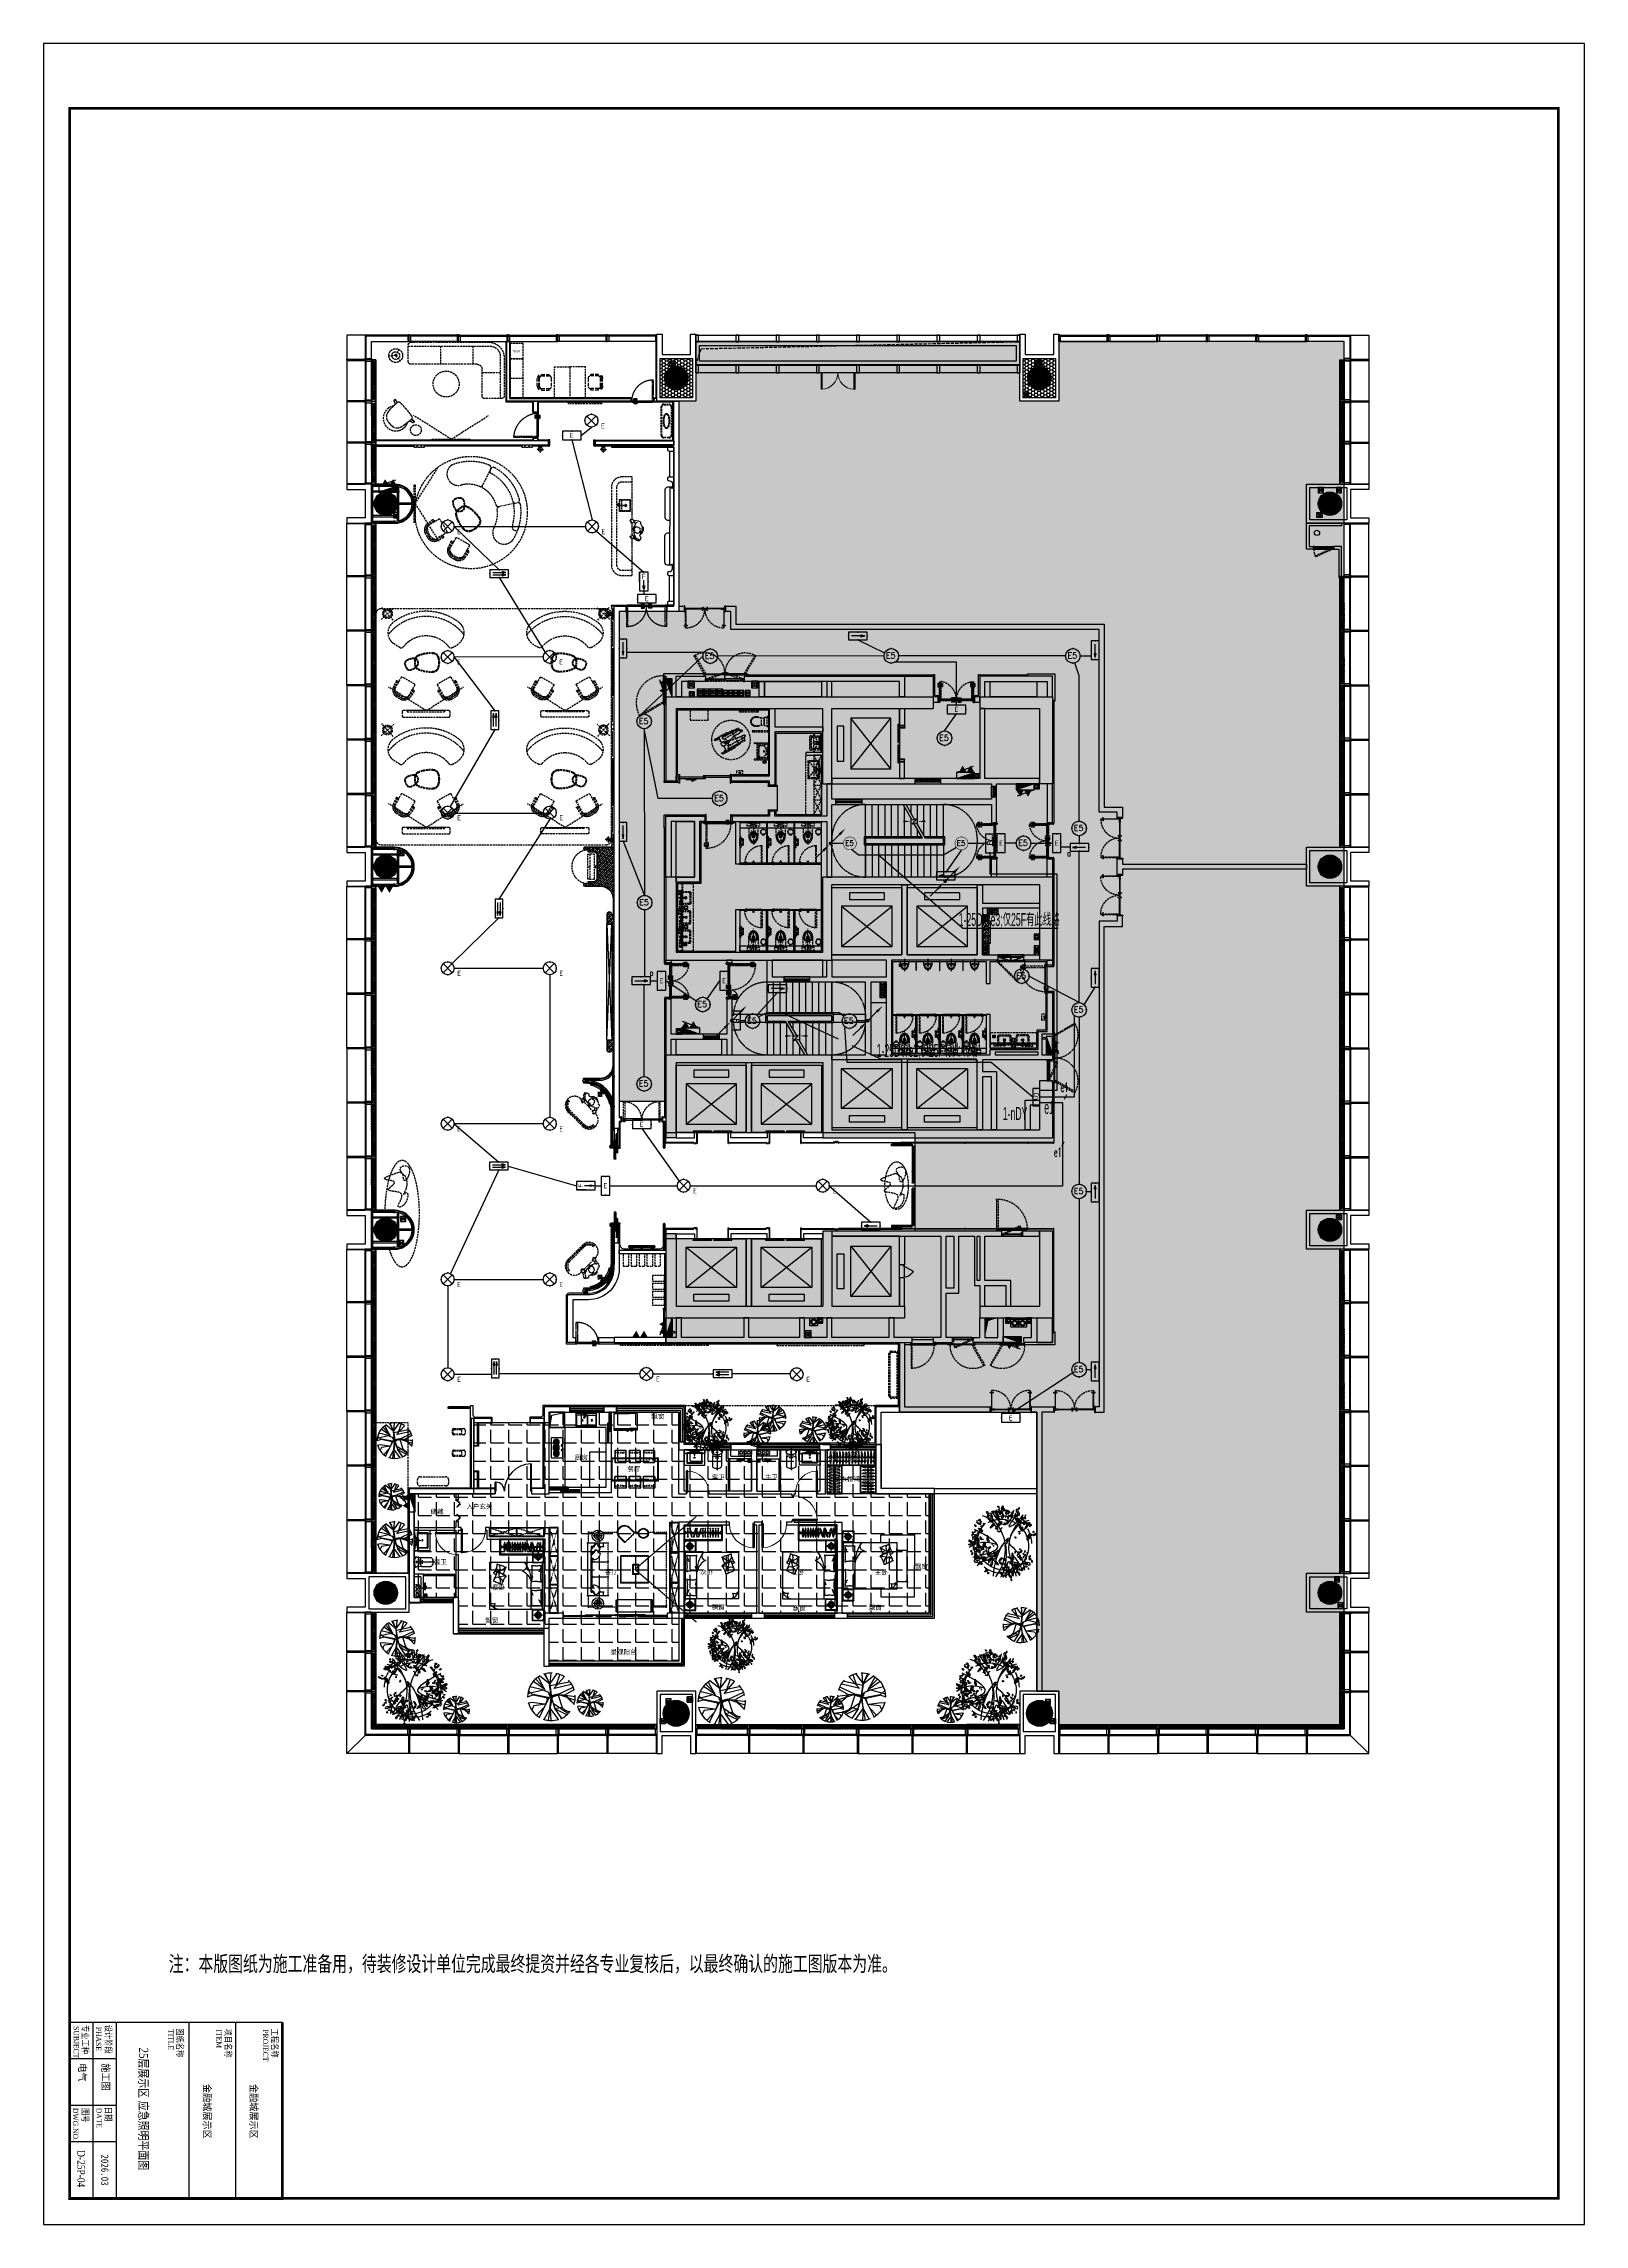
# Model space of a CAD drawing. Extents: x -284868 to 304789, y -137694 to 137894.
# Drawn here: x 111006 to 170406, y -137694 to -53594 of the extents above; entities that cross this region are included whole.
import ezdxf
from ezdxf.enums import TextEntityAlignment as Align

# ---------------------------------------------------------------- set-up
doc = ezdxf.new("R2010")
doc.units = 0
for name, pattern in [('AX-COMP-140B（200）$0$1#comfort_plan$0$DASH', [0.35, 0.25, -0.1]), ('AX-COMP-140B（200）$0$DASH', [0.35, 0.25, -0.1]), ('AX-COMP140B-Fur$0$AX-COMP140B-Fur$0$CONTINOUS', [0]), ('AX-COMP140B-Fur$0$AX-COMP140B-Fur$0$XU-140-SF-N1$0$DASH', [0.35, 0.25, -0.1]), ('AX-CORE160-Fur$0$DASH', [0.35, 0.25, -0.1]), ('CENTER', [2, 1.25, -0.25, 0.25, -0.25]), ('DASH', [0.35, 0.25, -0.1]), ('DASHED', [0.75, 0.5, -0.25]), ('HIDDEN2', [0.1875, 0.125, -0.0625])]:
    doc.linetypes.add(name, pattern=pattern)
doc.layers.get('0').update_dxf_attribs({"linetype": 'CONTINUOUS'})
for name, color, linetype in [('0-墙', 4, 'CONTINUOUS'), ('0-墙(矮)', 2, 'CONTINUOUS'), ('0-底图', 251, 'CONTINUOUS'), ('0-建筑外轮廓', 8, 'CONTINUOUS'), ('0-建筑柱体', 251, 'CONTINUOUS'), ('0-消防栓(给排水)', 9, 'CONTINUOUS'), ('0-电梯', 3, 'CONTINUOUS'), ('0-窗', 11, 'CONTINUOUS'), ('0-非设计区域', 251, 'CONTINUOUS'), ('1P-DOOR-门扇', 2, 'CONTINUOUS'), ('1P-DOOR-防火门扇', 1, 'CONTINUOUS'), ('1P-DP-门套', 2, 'CONTINUOUS'), ('1P-WFF-墙面完成面', 200, 'CONTINUOUS'), ('3T-SIF-卫生间地面洁具五金', 1, 'CONTINUOUS'), ('3T-SIS-卫生间悬浮洁具五金', 1, 'CONTINUOUS'), ('4RC-S-天花造型', 3, 'CONTINUOUS'), ('DIM-应急', 1, 'CONTINUOUS'), ('DOOR_FIRE', 4, 'CONTINUOUS'), ('E-LITE-PANL', 3, 'CONTINUOUS'), ('EQUIP-应急', 3, 'CONTINUOUS'), ('EQUIP-照明', 3, 'CONTINUOUS'), ('F-地漏', 8, 'CONTINUOUS'), ('P-完成面', 42, 'CONTINUOUS'), ('P-平面家具', 3, 'CONTINUOUS'), ('P-平面家具（到顶）', 2, 'CONTINUOUS'), ('P-平面栏杆', 3, 'CONTINUOUS'), ('P-平面植物', 251, 'CONTINUOUS'), ('P-平面楼梯', 3, 'CONTINUOUS'), ('P-平面洁具', 3, 'CONTINUOUS'), ('P-门套', 3, 'CONTINUOUS'), ('P-门扇', 6, 'CONTINUOUS'), ('PUB_TEXT', 7, 'CONTINUOUS'), ('PUB_TITLE', 4, 'CONTINUOUS'), ('T-OT01-EQPM', 3, 'CONTINUOUS'), ('TEL_TITLE', 7, 'CONTINUOUS'), ('TEXT_照明_回路标注', 41, 'CONTINUOUS'), ('WIRE-照明', 130, 'CONTINUOUS'), ('电气-标注', 7, 'CONTINUOUS')]:
    doc.layers.add(name, color=color, linetype=linetype)
doc.styles.add('_TCH_DYN', font='')
doc.styles.add('_TEL_ATTDEF', font='GBENOR', dxfattribs={"width": 0.8, "height": 3, "bigfont": 'GBCBIG'})
doc.styles.add('_TEL_DIM', font='SIMPLEX', dxfattribs={"width": 0.8, "height": 3.5, "bigfont": 'HZTXT'})
doc.styles.add('AX-COMP-140B（200）$0$zz-0', font='')
doc.styles.add('HZ3', font='haiwenrs.shx', dxfattribs={"width": 0.8, "bigfont": 'haiwenhz.shx'})
doc.styles.add('HZ_e', font='simplex.shx', dxfattribs={"width": 0.8, "bigfont": 'hztxt.shx'})
doc.styles.get("Standard").update_dxf_attribs({"font": 'GBENOR', "bigfont": 'GBCBIG'})
doc.styles.add('STYLE1', font='', dxfattribs={"width": 0.8})
doc.styles.add('TITLE_En', font='Times New Roman.ttf', dxfattribs={"width": 0.8})
doc.styles.add('微软雅黑', font='')
doc.styles.add('繁线体', font='')
doc.styles.add('黑体', font='')
doc.styles.get('_TCH_DYN').set_extended_font_data('SimSun')
doc.styles.get('AX-COMP-140B（200）$0$zz-0').set_extended_font_data('SimHei')
doc.styles.get('STYLE1').set_extended_font_data('SimSun')
doc.styles.get('微软雅黑').set_extended_font_data('Microsoft YaHei')
doc.styles.get('繁线体').set_extended_font_data('SimSun')
doc.styles.get('黑体').set_extended_font_data('SimHei')
doc.linetypes.add('FENCELINE2', pattern='A,6.35,-2.54,[132,ltypeshp.shx,S=2.54,R=0,X=-2.54,Y=0],-2.54,25.4', length=36.83)
pattern_1 = [(45, (-0.1692, 11.7), (-1.12253, 1.12253), []), (135, (-0.1692, 11.7), (-1.12253, -1.12253), [])]
pattern_2 = [(225, (0.1692, 38.3), (1.12253, -1.12253), []), (315, (0.1692, 38.3), (1.12253, 1.12253), [])]
pattern_3 = [(0, (-290154.35, 278012.8), (0, 698.5), [508, -190.5]), (90, (-290154.35, 278012.8), (-698.5, 4e-14), [508, -190.5])]

# ---------------------------------------------------------------- blocks, each defined once
blk = doc.blocks.new('20000110023AX-COMP-140B（200）$0$111110111022110811071652CDX卫生间立管047060')
at = {"linetype": 'AX-COMP-140B（200）$0$1#comfort_plan$0$DASH', "ltscale": 0.2}
for p, q in [((-250, 105), (250, 105)), ((-250, 105), (-250, -95)), ((250, 105), (250, -95)), ((-250, -95), (250, -95))]:
    blk.add_line(p, q, dxfattribs=at)
for centre in [(-150, 0), (0, 0), (150, 0)]:
    blk.add_circle(centre, 55)
blk = doc.blocks.new('*U399')
for p, q in [((600, 80), (-200, 80)), ((600, 80), (600, 330)), ((700, -20), (700, 330)), ((-200, -20), (700, -20))]:
    blk.add_line(p, q)
at = {"extrusion": (0, 0, -1), "zscale": -1}
blk.add_blockref('20000110023AX-COMP-140B（200）$0$111110111022110811071652CDX卫生间立管047060', (-50, 225), dxfattribs=at)
blk = doc.blocks.new('*U378')
at = {"linetype": 'AX-CORE160-Fur$0$DASH', "ltscale": 0.2}
for p, q in [((20, -330), (1147, -20)), ((20, -20), (1147, -330)), ((1187, -330), (2313, -20)), ((1187, -20), (2313, -330)), ((2353, -330), (3480, -20)), ((2353, -20), (3480, -330))]:
    blk.add_line(p, q, dxfattribs=at)
for points in [[(0, 0), (1167, 0), (1167, -350), (0, -350)], [(1167, 0), (2333, 0), (2333, -350), (1167, -350)], [(2333, 0), (3500, 0), (3500, -350), (2333, -350)]]:
    blk.add_lwpolyline(points, close=True)
for points in [[(20, -20), (1147, -20), (1147, -330), (20, -330)], [(1187, -20), (2313, -20), (2313, -330), (1187, -330)], [(2353, -20), (3480, -20), (3480, -330), (2353, -330)]]:
    blk.add_lwpolyline(points, close=True, dxfattribs=at)
blk = doc.blocks.new('*U375')
at = {"linetype": 'AX-COMP-140B（200）$0$1#comfort_plan$0$DASH'}
for p, q in [((-350, 130), (-350, 280)), ((-350, 280), (450, 280)), ((450, 130), (-350, 280)), ((-350, 130), (450, 280)), ((450, 130), (-350, 130)), ((450, 280), (450, 130))]:
    blk.add_line(p, q, dxfattribs=at)
for p, q in [((-350, 280), (-350, -320)), ((450, 280), (-350, 280)), ((-180, 140), (-200, 160)), ((-25, 218), (-57, 218)), ((-57, 218), (-57, 208)), ((-25, 208), (-57, 208)), ((-25, 218), (-25, 250)), ((-25, 250), (-15, 250)), ((-25, 208), (-25, 177)), ((-25, 177), (-15, 177)), ((-15, 218), (-15, 250)), ((-15, 218), (16, 218)), ((-15, 208), (16, 208)), ((-15, 208), (-15, 177)), ((16, 218), (16, 208)), ((115, 218), (84, 218)), ((84, 218), (84, 208)), ((115, 208), (84, 208)), ((115, 218), (115, 250)), ((125, 250), (115, 250)), ((115, 208), (115, 177)), ((125, 177), (115, 177)), ((125, 218), (125, 250)), ((125, 218), (157, 218)), ((125, 208), (157, 208)), ((125, 208), (125, 177)), ((157, 218), (157, 208)), ((330, 140), (350, 160)), ((450, -320), (450, 280)), ((-350, -320), (450, -320)), ((-230, -220), (-250, -240)), ((330, -220), (350, -240))]:
    blk.add_line(p, q)
at = {"linetype": 'AX-COMP-140B（200）$0$DASH'}
for p, q in [((36, 218), (36, 71)), ((64, 71), (64, 218))]:
    blk.add_line(p, q, dxfattribs=at)
for points in [[(36, 160), (-250, 160), (-250, -240), (350, -240), (350, 160), (64, 160)], [(36, 140), (-230, 140), (-230, -220), (330, -220), (330, 140), (64, 140)]]:
    blk.add_lwpolyline(points)
blk.add_circle((50, -29), 21.4, dxfattribs=at)
for centre, start, end in [((-20, 213), 107.00272, 162.99728), ((-20, 213), 197.00272, 252.99728), ((-20, 213), 17.00272, 72.99728), ((-20, 213), 287.00272, 342.99728), ((120, 213), 107.00272, 162.99728), ((120, 213), 197.00272, 252.99728), ((120, 213), 17.00272, 72.99728), ((120, 213), 287.00272, 342.99728)]:
    blk.add_arc(centre, 17.1, start, end, dxfattribs=at)
for centre, radius, start, end in [((50, 213), 20, 315.95732, 224.04268), ((50, 218), 14.4, 0, 180), ((50, 69), 14.5, 173.57398, 6.42602)]:
    blk.add_arc(centre, radius, start, end)
blk = doc.blocks.new('2111111100110023AX-COMP140B-Fur$0$AX-COMP140B-Fur$0$111110111022110811071652A$C643C1FD2053066')
for points in [[(28, 343, -0.263368), (0, 361, -0.494818), (9, 380, -0.049225), (27, 382, -0.036831), (51, 380, -0.031893), (89, 372, 0.035782), (122, 365, 0.032941), (212, 359, 0.026564), (323, 365, 0.017905), (361, 370, -0.033397), (381, 373, -0.03204), (418, 372, 0.018442), (482, 369, 0.010837), (547, 370, 0.014624), (595, 373, 0.111249), (618, 380, -0.153708), (635, 384, -0.076444), (642, 382, -0.215512), (644, 380, -0.585858), (641, 377, 0.363489), (636, 375, 0.191716), (636, 363, -0.129675), (638, 346, -0.01735), (635, 330, 0.019326), (633, 315, 0.018818), (626, 246, 0.021828), (625, 187, 0.006204), (627, 153, 0.001963), (633, 46, 0.028341), (637, 10, -0.117014), (636, 1, -0.36606), (635, 0, -0.03973), (621, 3, -0.048309), (608, 8, 0.062981), (597, 12, 0.04058), (574, 16, 0.014345), (507, 18, 0.005484), (381, 17, 0.007153), (285, 14, 0.008762), (243, 12, -0.008153), (197, 9, -0.06251), (140, 13, 0.078669), (94, 15, 0.047825), (72, 10, -0.034494), (41, 3, -0.023571), (16, 0, -0.510228), (15, 1), (22, 31), (43, 114, 0.073041), (45, 133, 0.023305), (39, 194, 0.018299), (35, 217, -0.01097), (28, 255, -0.042281), (25, 290, -0.027201), (28, 343)], [(118, 16, 0.009729), (146, 25, 0.009729), (173, 35, 0.007971), (194, 44, 0.007971), (216, 54)], [(502, 369, 0.027842), (478, 358, 0.048685), (466, 350, 0.023666), (438, 326, 0.031223), (419, 305, 0.046801), (413, 297, 0.023191), (405, 281)], [(584, 375, 0.088153), (549, 371, 0.088153), (518, 356, 0.077547), (496, 334, 0.077547), (482, 307)]]:
    blk.add_lwpolyline(points, format="xyb")
blk = doc.blocks.new('2111111100110023AX-COMP140B-Fur$0$AX-COMP140B-Fur$0$111110111022110811071652A$C5A527934052065')
for p, q in [((70, 248), (37, 230)), ((162, 260), (70, 248)), ((174, 132), (91, 132)), ((123, 492), (194, 399)), ((278, 232), (162, 260)), ((233, 175), (174, 132)), ((194, 399), (262, 281)), ((278, 232), (233, 175)), ((262, 281), (278, 232)), ((278, 232), (329, 269)), ((278, 232), (288, 147)), ((290, 134), (301, 49)), ((319, 194), (308, 186)), ((364, 226), (319, 194)), ((329, 269), (347, 321)), ((347, 321), (365, 401)), ((531, 243), (364, 226)), ((469, 493), (467, 400)), ((467, 400), (491, 290)), ((491, 290), (531, 243)), ((531, 243), (503, 169)), ((503, 169), (521, 95)), ((521, 95), (570, 39)), ((531, 243), (593, 327)), ((531, 243), (591, 268)), ((591, 268), (653, 265)), ((593, 327), (678, 361)), ((653, 265), (741, 250)), ((678, 361), (700, 358)), ((741, 250), (744, 244))]:
    blk.add_line(p, q)
blk.add_lwpolyline([(405, 392, -0.025626), (395, 394, -0.0108), (278, 432, -0.00456), (199, 460, -0.01125), (168, 472, -0.069394), (151, 482, 0.079756), (136, 490, 0.106399), (123, 492, 0.328642), (119, 489, 0.299547), (121, 483, -0.189917), (126, 475, -0.033518), (127, 466, -0.075627), (127, 462, -0.053489), (124, 455, -0.017838), (113, 435, -0.038394), (98, 413, 0.059529), (88, 399, 0.035943), (79, 375, 0.011245), (56, 298, 0.006203), (47, 262, -0.010783), (41, 242, -0.019485), (37, 230, -0.005062), (19, 184, -0.101392), (4, 162, 0.223768), (0, 150, 0.25558), (3, 145, 0.081563), (17, 141, 0.071805), (32, 141, -0.069985), (48, 141, -0.03546), (102, 129, -0.029432), (164, 107, -0.001554), (194, 94, 0.00152), (224, 81, 0.004735), (256, 67, -0.00382), (296, 51, -0.296001), (315, 22, 0.649774), (335, 14, 0.02319), (339, 18, -0.0288), (342, 21, -0.005727), (348, 27, 0.004358), (356, 33, 0.027528), (371, 49, 0.046214), (379, 59, 0.194121), (381, 74, -0.133719), (382, 96, -0.005779), (389, 115, -0.008882)], format="xyb")
blk.add_lwpolyline([(770, 299, 0.101392), (787, 321, -0.223768), (792, 332, -0.25558), (790, 337, -0.081563), (776, 342, -0.071805), (761, 344, 0.069985), (745, 345, 0.03546), (693, 361, 0.029432), (632, 388, 0.001554), (603, 403, -0.00152), (574, 418, -0.004735), (543, 434, 0.00382), (505, 453, 0.296001), (488, 484, 0.265444), (469, 493, -0.02319), (465, 489, 0.0288), (461, 486, 0.005727), (455, 482, -0.004358), (447, 475, -0.027528), (430, 461, -0.046214), (422, 452, -0.194121), (418, 437, 0.133719), (415, 415, 0.011505), (399, 377, 0.008882), (375, 329, 0.012426), (341, 267, -0.033612), (330, 244), (309, 193), (293, 154, 0.224341), (280, 142, -0.722772), (280, 134, -0.103513), (283, 134, 0.053465), (290, 134, 0.030109), (311, 130, -0.031436), (331, 126, -0.05324), (344, 125, 0.05518), (357, 125, 0.056271), (380, 119, 0.0108), (493, 73, 0.00456), (570, 39, 0.01125), (600, 24, 0.069394), (616, 12, -0.079756), (631, 3, -0.106399), (644, 0, -0.328642), (647, 3, -0.299547), (646, 9, 0.189917), (641, 17, 0.033518), (641, 26, 0.075627), (642, 30, 0.053489), (645, 37, 0.017838), (657, 56, 0.038394), (675, 77, -0.059529), (685, 91, -0.035943), (696, 113, -0.011245), (725, 189, -0.006203), (737, 224, 0.010783), (744, 244, 0.019485), (749, 255, 0.005062)], format="xyb", close=True)
blk = doc.blocks.new('2111111100110023AX-COMP140B-Fur$0$AX-COMP140B-Fur$0$111110111022110811071652cdx床头灯2.0055068')
for p, q in [((-122, 0), (-165, 0)), ((-42, 10), (-114, 27)), ((-35, 25), (-95, 69)), ((-22, 37), (-61, 100)), ((-19, 0), (-38, 0)), ((-7, 42), (-18, 116)), ((0, 122), (0, 165)), ((0, 19), (0, 38)), ((10, 42), (27, 114)), ((19, 0), (38, 0)), ((25, 35), (69, 95)), ((37, 22), (100, 61)), ((42, 7), (116, 18)), ((122, 0), (165, 0)), ((-42, -7), (-116, -18)), ((-37, -22), (-100, -61)), ((-25, -35), (-69, -95)), ((-27, -114), (-10, -42)), ((0, -19), (0, -38)), ((0, -122), (0, -165)), ((19, -114), (7, -42)), ((63, -99), (23, -36)), ((35, -25), (96, -67)), ((42, -10), (114, -26))]:
    blk.add_line(p, q)
for points in [[(-165, 0), (-122, 0)], [(0, 165), (0, 122)], [(165, 0), (122, -2)], [(0, -165), (0, -122)]]:
    blk.add_lwpolyline(points)
for radius in [42.9, 38.2]:
    blk.add_circle((0, 0), radius)
for centre, start, end in [((-82, 3), 142.98094, 212.5445), ((-75, 34), 120.48094, 190.0445), ((-56, 60), 97.98094, 167.5445), ((-28, 77), 75.48094, 145.0445), ((3, 82), 52.98094, 122.5445), ((34, 75), 30.48094, 100.0445), ((60, 56), 7.98094, 77.5445), ((77, 28), 345.48094, 55.0445), ((82, -3), 322.98094, 32.5445), ((-77, -28), 165.48094, 235.0445), ((-60, -56), 187.98094, 257.5445), ((-34, -75), 210.48094, 280.0445), ((-3, -82), 232.98094, 302.5445), ((28, -77), 255.48094, 325.0445), ((56, -60), 277.98094, 347.5445), ((75, -34), 300.48094, 10.0445)]:
    blk.add_arc(centre, 40.1, start, end)
blk = doc.blocks.new('*U382')
for p, q in [((-900, 0), (-1350, 0)), ((-1350, 0), (-1350, -450)), ((1350, 0), (-1350, 0)), ((-900, 0), (900, 0)), ((-900, -2100), (-900, 0)), ((-900, -450), (-900, 0)), ((-1350, -450), (-900, -450)), ((-1330, -50), (-1330, -430)), ((-1330, -430), (-920, -430)), ((-920, -430), (-920, -50)), ((-900, -52), (900, -52)), ((900, 0), (900, -2100)), ((900, -450), (900, 0)), ((900, 0), (1350, 0)), ((1350, -450), (900, -450)), ((920, -430), (920, -50)), ((1330, -430), (920, -430)), ((1330, -50), (1330, -430)), ((1350, 0), (1350, -450)), ((900, -2100), (-900, -2100))]:
    blk.add_line(p, q)
at = {"linetype": 'AX-COMP140B-Fur$0$AX-COMP140B-Fur$0$CONTINOUS', "ltscale": 2.5}
blk.add_line((-900, -494), (130, -494), dxfattribs=at)
for points in [[(-1381, -450, 10, 0, 0), (-1203, -450, 10, 10, 0)], [(-1350, -333, 0, 18, 0), (-1350, -479, 10, 10, 0)], [(-873, -450, 18, 0, 0), (-1032, -450, 10, 10, 0)], [(-900, -350, 0, 10, 0), (-900, -478, 10, 10, 0)], [(873, -450, 18, 0, 0), (1032, -450, 10, 10, 0)], [(900, -350, 0, 10, 0), (900, -478, 10, 10, 0)], [(1381, -450, 10, 0, 0), (1203, -450, 10, 10, 0)], [(1350, -333, 0, 18, 0), (1350, -479, 10, 10, 0)], [(-775, -2100, 0, 10, 0), (-930, -2100, 10, 10, 0)], [(-900, -1959, 0, 10, 0), (-900, -2130, 10, 10, 0)], [(-668, -1859, 10, 0, -0.374242), (-834, -1895, 10, 10, 2.21586)], [(-686, -1864, 10, 0, 0.177019), (-693, -1996, 10, 10, -2.21586)], [(658, -2100, 0, 10, 0), (930, -2100, 10, 10, 0)], [(900, -2005, 0, 10, 0), (900, -2130, 10, 10, 0)]]:
    blk.add_lwpolyline(points, format="xyseb")
for points in [[(-1300, -20), (-1300, -50), (-1330, -50)], [(-950, -20), (-1300, -20)], [(-950, -20), (-950, -50), (-920, -50)], [(950, -20), (950, -50), (920, -50)], [(950, -20), (1300, -20)], [(1300, -20), (1300, -50), (1330, -50)]]:
    blk.add_lwpolyline(points)
for centre, radius, start, end in [((129, -1776), 1282, 53.02297, 89.96514), ((11, -1125), 642, 25.92108, 79.31539), ((-516, -1721), 392, 191.30173, 255.64344), ((-774, -1782), 130, 193.56133, 311.45499), ((-519, -1945), 181, 157.79381, 238.81667)]:
    blk.add_arc(centre, radius, start, end, dxfattribs=at)
at = {"linetype": 'AX-COMP140B-Fur$0$AX-COMP140B-Fur$0$XU-140-SF-N1$0$DASH', "ltscale": 2.5}
blk.add_arc((758, -855), 176, 36.12132, 174.81159, dxfattribs=at)
at = {"xscale": -1}
for name, p in [('2111111100110023AX-COMP140B-Fur$0$AX-COMP140B-Fur$0$111110111022110811071652cdx床头灯2.0055068', (-1125, -225)), ('2111111100110023AX-COMP140B-Fur$0$AX-COMP140B-Fur$0$111110111022110811071652A$C643C1FD2053066', (-140, -486)), ('2111111100110023AX-COMP140B-Fur$0$AX-COMP140B-Fur$0$111110111022110811071652A$C5A527934052065', (836, -1956))]:
    blk.add_blockref(name, p, dxfattribs=at)
for name, p in [('2111111100110023AX-COMP140B-Fur$0$AX-COMP140B-Fur$0$111110111022110811071652A$C643C1FD2053066', (140, -486)), ('2111111100110023AX-COMP140B-Fur$0$AX-COMP140B-Fur$0$111110111022110811071652cdx床头灯2.0055068', (1125, -225))]:
    blk.add_blockref(name, p)
blk = doc.blocks.new('*U374')
for p, q in [((-375, 280), (375, 280)), ((-175, -351), (-175, -385)), ((0, -440), (-60, -440)), ((0, -440), (60, -440))]:
    blk.add_line(p, q)
at = {"ltscale": 10}
for p, q in [((-208, 269), (-194, 185)), ((-198, 280), (198, 280)), ((-166, 145), (-175, -11)), ((-100, 40), (100, 40)), ((0, 327), (0, -496)), ((0, 26), (0, -64)), ((166, 145), (175, -11)), ((208, 269), (194, 185)), ((-175, -12), (-175, -351)), ((-72, -19), (72, -19)), ((-44, -19), (44, -19)), ((175, -12), (175, -351))]:
    blk.add_line(p, q, dxfattribs=at)
for points in [[(-175, -385, 10, 0, 0), (-175, -297, 10, 10, 0)], [(175, -385, 10, 0, 0), (175, -297, 10, 10, 0)]]:
    blk.add_lwpolyline(points, format="xyseb")
blk.add_circle((0, 191), 22.8, dxfattribs=at)
for centre, start, end in [((-198, 270), 90, 184.88863), ((198, 270), 355.11137, 90)]:
    blk.add_arc(centre, 10.4, start, end, dxfattribs=at)
at = {"ltscale": 10, "extrusion": (0, 0, -1)}
for centre, major_axis, ratio, start_param, end_param in [((0, 191), (195, 0), 0.456392, 3.141593, 6.283185), ((1, -12), (-175, 3), 0.369842, 2.169272, 3.218057)]:
    blk.add_ellipse(centre, major_axis=major_axis, ratio=ratio, start_param=start_param, end_param=end_param, dxfattribs=at)
at = {"ltscale": 10}
for centre, major_axis, ratio, start_param, end_param in [((0, 191), (195, 0), 0.456392, 3.141593, 6.283185), ((-1, -12), (175, 3), 0.369842, 2.169272, 3.218057), ((0, -351), (-175, 0), 0.507463, 0, 3.141593)]:
    blk.add_ellipse(centre, major_axis=major_axis, ratio=ratio, start_param=start_param, end_param=end_param, dxfattribs=at)
blk = doc.blocks.new('*U377')
for p, q in [((-350, -920), (-350, 330)), ((-300, 330), (-350, 330)), ((-325, -295), (-325, 330)), ((-325, 330), (-317, 330)), ((-317, 330), (-317, -295)), ((-300, -920), (-300, 330)), ((550, 330), (-300, 330)), ((550, -920), (550, 330)), ((-333, -295), (-333, -920)), ((-333, -295), (-325, -295)), ((-325, -920), (-325, -295)), ((-317, -295), (-325, -295)), ((0, -840), (0, -875)), ((107, -840), (0, -840)), ((142, -798), (107, -798)), ((107, -823), (107, -798)), ((142, -823), (107, -823)), ((107, -828), (107, -840)), ((142, -828), (107, -828)), ((109, -828), (109, -823)), ((140, -828), (140, -823)), ((142, -823), (142, -798)), ((142, -828), (142, -840)), ((250, -840), (142, -840)), ((250, -840), (250, -875)), ((420, -790), (420, -890)), ((420, -790), (520, -790)), ((515, -840), (425, -840)), ((440, -874), (440, -806)), ((460, -884), (460, -796)), ((480, -884), (480, -796)), ((500, -874), (500, -806)), ((520, -890), (520, -790)), ((-300, -920), (-350, -920)), ((-333, -920), (-325, -920)), ((550, -920), (-300, -920)), ((38, -875), (0, -875)), ((23, -920), (23, -905)), ((83, -905), (23, -905)), ((83, -920), (23, -920)), ((38, -905), (38, -875)), ((68, -905), (68, -875)), ((182, -875), (68, -875)), ((83, -920), (83, -905)), ((167, -920), (83, -920)), ((167, -920), (167, -905)), ((167, -905), (227, -905)), ((167, -920), (227, -920)), ((182, -905), (182, -875)), ((250, -875), (212, -875)), ((212, -905), (212, -875)), ((227, -920), (227, -905)), ((520, -890), (420, -890))]:
    blk.add_line(p, q)
blk.add_circle((470, -840), 45)
for centre, radius, start, end in [((125, -840), 17.5, 180, 0), ((53, -875), 15, 0, 180), ((197, -875), 15, 0, 180)]:
    blk.add_arc(centre, radius, start, end)
blk = doc.blocks.new('200adfdfnnn')
at = {"linetype": 'DASH', "extrusion": (-0.001158, -1.56942e-09, 0.999999)}
for p, q in [((463282, -537377), (466227, -534843)), ((461013, -535582), (461286, -535582)), ((461046, -536111), (461046, -535549)), ((461992, -536987), (461992, -536078)), ((463926, -535582), (464826, -535582)), ((464793, -535549), (464793, -539235)), ((461992, -538674), (461992, -537031)), ((463282, -537377), (466227, -539903)), ((461286, -539202), (461013, -539202)), ((461046, -539235), (461046, -538641)), ((462377, -539202), (461708, -539202)), ((464826, -539202), (464137, -539202))]:
    blk.add_line(p, q, dxfattribs=at)
at = {"extrusion": (-0.001158, -1.56942e-09, 0.999999)}
for p, q in [((462025, -536111), (460969, -536111)), ((461002, -536078), (461002, -538674)), ((461722, -535758), (461272, -535758)), ((461497, -535539), (461497, -535976)), ((461772, -536309), (461772, -536111)), ((462776, -536079), (462519, -535823)), ((462519, -535823), (462776, -536079)), ((462776, -536079), (462519, -535823)), ((462543, -535799), (462799, -536056)), ((462777, -536081), (462776, -536079)), ((462782, -536083), (462777, -536081)), ((462787, -536084), (462782, -536083)), ((462792, -536083), (462787, -536084)), ((462797, -536081), (462792, -536083)), ((462801, -536077), (462797, -536081)), ((462802, -536076), (462801, -536077)), ((462801, -536077), (462801, -536077)), ((462815, -536059), (462802, -536076)), ((462828, -536043), (462815, -536059)), ((462843, -536028), (462828, -536043)), ((462858, -536014), (462843, -536028)), ((462904, -535976), (462858, -536014)), ((462858, -536014), (462858, -536014)), ((462949, -535937), (462904, -535976)), ((462993, -535897), (462949, -535937)), ((463237, -535618), (462980, -535362)), ((463037, -535856), (462993, -535897)), ((463004, -535338), (463260, -535595)), ((463260, -535595), (463004, -535338)), ((463004, -535338), (463260, -535595)), ((463022, -535404), (463022, -535404)), ((463078, -535813), (463037, -535856)), ((463037, -535856), (463037, -535856)), ((463118, -535768), (463078, -535813)), ((463157, -535723), (463118, -535768)), ((463195, -535677), (463157, -535723)), ((463209, -535662), (463195, -535677)), ((463195, -535677), (463195, -535677)), ((463225, -535647), (463209, -535662)), ((463241, -535633), (463225, -535647)), ((463258, -535620), (463241, -535633)), ((463247, -535582), (463456, -535582)), ((463260, -535618), (463258, -535620)), ((463258, -535620), (463258, -535620)), ((463260, -535595), (463260, -535595)), ((463260, -535595), (463263, -535599)), ((463263, -535614), (463260, -535618)), ((463263, -535599), (463265, -535604)), ((463265, -535609), (463263, -535614)), ((463265, -535604), (463265, -535609)), ((461275, -536276), (461167, -536276)), ((461167, -536276), (461167, -536392)), ((461167, -536688), (461167, -536483)), ((461167, -538269), (461167, -536780)), ((461189, -537009), (461200, -537009)), ((461200, -537009), (461189, -537009)), ((461189, -537009), (461200, -537009)), ((461200, -537009), (461189, -537009)), ((461222, -536318), (461222, -536298)), ((461222, -536614), (461222, -536539)), ((461222, -536987), (461222, -536835)), ((461222, -536987), (461222, -537031)), ((461222, -538214), (461222, -537031)), ((461522, -536276), (461805, -536276)), ((461992, -536987), (461992, -537031)), ((461189, -537743), (461200, -537743)), ((461200, -537743), (461189, -537743)), ((461189, -537743), (461200, -537743)), ((461200, -537743), (461189, -537743)), ((461222, -537721), (461222, -537765)), ((461992, -537721), (461992, -537765)), ((460969, -538641), (462025, -538641)), ((461167, -538476), (461167, -538360)), ((461275, -538476), (461167, -538476)), ((461222, -538454), (461222, -538434)), ((461722, -539026), (461272, -539026)), ((461497, -539245), (461497, -538808)), ((461805, -538476), (461522, -538476)), ((461772, -538641), (461772, -538443)), ((462380, -539404), (462380, -538876)), ((462382, -539410), (462382, -538870)), ((462384, -539415), (462384, -538865)), ((462388, -539420), (462388, -538860)), ((462394, -539428), (462394, -538852)), ((462437, -539443), (462437, -538838)), ((462443, -539443), (462443, -538838)), ((462447, -539443), (462447, -538838)), ((462449, -539443), (462449, -538838)), ((462451, -539443), (462451, -538838)), ((462454, -539443), (462454, -538838)), ((464060, -539443), (464060, -538838)), ((464063, -539443), (464063, -538838)), ((464065, -539443), (464065, -538838)), ((464067, -539443), (464067, -538838)), ((464071, -539443), (464071, -538838)), ((464077, -539443), (464077, -538838)), ((464120, -539428), (464120, -538852)), ((464126, -539420), (464126, -538860)), ((464130, -539415), (464130, -538865)), ((464132, -539410), (464132, -538870)), ((464134, -539404), (464134, -538876))]:
    blk.add_line(p, q, dxfattribs=at)
at = {"linetype": 'DASH', "extrusion": (-0.001158, -1.56942e-09, 0.999999), "elevation": -1768}
blk.add_lwpolyline([(461712, -535582), (462437, -535582)], dxfattribs=at)
at = {"extrusion": (-0.001158, -1.56942e-09, 0.999999), "elevation": -1768}
blk.add_lwpolyline([(463251, -535582), (463427, -535582)], dxfattribs=at)
for points in [[(461390, -536146, 0.1477299), (461296, -536307, 0.2133428), (461157, -536449, 0.1786618)], [(461288, -536285, 0.3066635), (461157, -536449, 0.30633), (461277, -536556, -0.8728472)], [(461390, -536442, 0.1477299), (461296, -536603, 0.2133428), (461157, -536745, 0.1786618)], [(461288, -536581, 0.3066635), (461157, -536745, 0.30633), (461277, -536852, -0.8728472)], [(461226, -536614), (461226, -536539, 0.4142136)], [(461226, -536954, 0.4142136), (461281, -537009)], [(461226, -537064, -0.4142136), (461281, -537009), (461974, -537009, -0.4142136)], [(461226, -537064, -0.4142136), (461281, -537009)], [(461261, -536592, -0.0718654), (461240, -536546)], [(461526, -536572, -0.1655406), (461598, -536606, -0.4259892), (461283, -536915, -0.1215233), (461240, -536842, 7.1154643)], [(461529, -536304, 0.3567724), (461390, -536146, 0.2495421), (461276, -536289, -9.6168803)], [(461529, -536600, 0.3567724), (461390, -536442, 0.2495421), (461276, -536585, -9.6168803)], [(461526, -536276, -0.1655406), (461598, -536310, -0.2002311), (461510, -536528, -0.2002311)], [(461288, -538468, -0.3066635), (461157, -538304, -0.30633), (461277, -538196, 0.8728472)], [(461226, -537688, 0.4142136), (461281, -537743)], [(461226, -537798, -0.4142136), (461281, -537743), (461974, -537743, -0.4142136)], [(461226, -537798, -0.4142136), (461281, -537743)], [(461526, -538476, 0.1655406), (461598, -538442, 0.4259892), (461283, -538133, 0.1215233), (461240, -538207, -7.1154643)], [(461390, -538606, -0.1477299), (461296, -538445, -0.2133428), (461157, -538304, -0.1786618)], [(461529, -538448, -0.3567724), (461390, -538606, -0.2495421), (461276, -538463, 9.6168803)]]:
    blk.add_lwpolyline(points, format="xyb", dxfattribs=at)
for points in [[(462601, -538036), (462601, -536716), (463921, -536716), (463921, -538036)], [(463179, -537623), (463179, -537129), (463447, -537129), (463447, -537623)], [(463179, -537623), (463179, -537129), (463447, -537129), (463447, -537623)], [(463212, -537590), (463212, -537162), (463414, -537162), (463414, -537590)], [(463212, -537590), (463212, -537162), (463414, -537162), (463414, -537590)]]:
    blk.add_lwpolyline(points, close=True, dxfattribs=at)
at = {"linetype": 'DASH', "extrusion": (-0.001158, -1.56942e-09, 0.999999), "elevation": -1768}
blk.add_lwpolyline([(462623, -538014), (462623, -536738), (463899, -536738), (463899, -538014)], close=True, dxfattribs=at)
at = {"extrusion": (-0.001158, -1.56942e-09, 0.999999), "elevation": -1768}
blk.add_lwpolyline([(464086, -539443), (462436, -539443, -0.4142136), (462381, -539388), (462381, -538893, -0.4142136), (462436, -538838), (464086, -538838, -0.4142136), (464141, -538893), (464141, -539388, -0.4142136)], format="xyb", close=True, dxfattribs=at)
for centre, radius in [((461497, -535758), 275), ((463691, -535641), 242), ((463691, -535641), 220), ((461497, -539026), 275)]:
    blk.add_circle(centre, radius)
for centre, start, end in [((461189, -536298), 90.00008, 180.00008), ((461189, -536987), 180.00008, 270.00008), ((461189, -536987), 180.00008, 270.00008), ((461189, -537031), 90.00008, 180.00008), ((461189, -537031), 90.00008, 180.00008), ((461200, -536298), 0.00008, 90.00008), ((461200, -536987), 270.00008, 0.00008), ((461200, -536987), 270.00008, 0.00008), ((461200, -537031), 0.00008, 90.00008), ((461200, -537031), 0.00008, 90.00008), ((461970, -536987), 270.00008, 0.00008), ((461970, -536987), 270.00008, 0.00008), ((461970, -537031), 0.00008, 90.00008), ((461970, -537031), 0.00008, 90.00008), ((461189, -537721), 180.00008, 270.00008), ((461189, -537721), 180.00008, 270.00008), ((461189, -537765), 90.00008, 180.00008), ((461189, -537765), 90.00008, 180.00008), ((461200, -537721), 270.00008, 0.00008), ((461200, -537721), 270.00008, 0.00008), ((461200, -537765), 0.00008, 90.00008), ((461200, -537765), 0.00008, 90.00008), ((461970, -537721), 270.00008, 0.00008), ((461970, -537721), 270.00008, 0.00008), ((461970, -537765), 0.00008, 90.00008), ((461970, -537765), 0.00008, 90.00008), ((461189, -538454), 180.00008, 270.00008), ((461200, -538454), 270.00008, 0.00008)]:
    blk.add_arc(centre, 22, start, end)
for major_axis, start_param, end_param in [((0, 169), 1.5691073, 7.8522926), ((0, 90.2), 1.5694373, 7.8526226)]:
    blk.add_ellipse((461497, -535758), major_axis=major_axis, ratio=0.9999993, start_param=start_param, end_param=end_param)
at = {"extrusion": (0, 0, -1)}
for centre, major_axis, ratio, start_param, end_param in [((462776, -535595), (228, -256), 0.9999999, 1.5722728, 4.5953457), ((462776, -535595), (209, -229), 0.9999999, 1.5927186, 4.6026762), ((462787, -536068), (11.7, 11.7), 1, -0.0000007, 3.141592), ((462787, -536068), (11.7, 11.7), 1, 1.4121922, 3.141592), ((463122, -536310), (280, 280), 1, 4.5587364, 4.7702314), ((463122, -536310), (280, 280), 1, 4.5587364, 4.7702314), ((461316, -534094), (1663, -1816), 0.9999999, -0.0321495, 0.0646907), ((461316, -534094), (1659, -1820), 0.9999999, -0.0343054, 0.0625348), ((461275, -534135), (1653, -1825), 0.9999999, -0.1582751, -0.0614349), ((461275, -534135), (1650, -1828), 0.9999999, -0.1595952, -0.062755), ((463491, -535941), (280, 280), 1, 4.6545452, 4.8709918), ((463491, -535941), (280, 280), 1, 4.6545452, 4.8660402), ((463248, -535606), (11.7, 11.7), 1, -0.0000007, 3.141592), ((463248, -535606), (11.7, 11.7), 1, -0.0000007, 1.7293992), ((461497, -539026), (0, -169), 0.9999993, 3.142342, 9.4255273), ((461497, -539026), (0.1, -90.2), 0.9999993, 3.1426725, 9.4258578)]:
    blk.add_ellipse(centre, major_axis=major_axis, ratio=ratio, start_param=start_param, end_param=end_param, dxfattribs=at)
blk = doc.blocks.new('*U383')
for p, q in [((0, 600), (-1711, 600)), ((-1641, 312), (-70, 312)), ((-1641, 288), (-70, 288))]:
    blk.add_line(p, q)
for points in [[(-1711, 600), (0, 600), (0, 0), (-1711, 0)], [(-1681, 570), (-30, 570), (-30, 30), (-1681, 30)], [(-1681, 250), (-1641, 250), (-1641, 350), (-1681, 350)], [(-30, 250), (-70, 250), (-70, 350), (-30, 350)]]:
    blk.add_lwpolyline(points, close=True)
for centre in [(-1517, 465), (-1517, 137), (-1417, 465), (-1417, 137), (-1317, 465), (-1317, 137), (-1217, 465), (-1217, 137), (-1117, 465), (-1117, 137), (-1017, 465), (-1017, 137), (-917, 465), (-917, 137), (-817, 465), (-817, 137), (-727, 465), (-727, 137), (-655, 144), (-556, 458), (-497, 465), (-497, 137), (-451, 141), (-376, 461), (-299, 462), (-230, 140), (-145, 465), (-145, 137)]:
    blk.add_circle(centre, 10)
for centre, start, end in [((-586, 301), 170.53281, 189.42009), ((-2448, 302), 350.53281, 9.42009), ((-486, 301), 170.53281, 189.42009), ((-2348, 302), 350.53281, 9.42009), ((-386, 301), 170.53281, 189.42009), ((-2248, 302), 350.53281, 9.42009), ((-286, 301), 170.53281, 189.42009), ((-2148, 302), 350.53281, 9.42009), ((-186, 301), 170.53281, 189.42009), ((-2048, 302), 350.53281, 9.42009), ((-86, 301), 170.53281, 189.42009), ((-1948, 302), 350.53281, 9.42009), ((14, 301), 170.53281, 189.42009), ((-1848, 302), 350.53281, 9.42009), ((114, 301), 170.53281, 189.42009), ((-1748, 302), 350.53281, 9.42009), ((205, 301), 170.53281, 189.42009), ((-1657, 302), 350.53281, 9.42009), ((283, 20), 153.02219, 171.90947), ((-1493, 581), 333.02219, 351.90947), ((435, 301), 170.53281, 189.42009), ((-1427, 302), 350.53281, 9.42009), ((493, 89), 157.35094, 176.23822), ((-1320, 514), 337.35094, 356.23822), ((645, 498), 182.74629, 201.63358), ((-1175, 104), 2.74629, 21.63358), ((785, 302), 170.57991, 189.46719), ((-1077, 301), 350.57991, 9.46719)]:
    blk.add_arc(centre, 949, start, end)
blk = doc.blocks.new('*U384')
at = {"linetype": 'AX-CORE160-Fur$0$DASH', "ltscale": 0.2}
for p, q in [((20, -330), (1030, -20)), ((20, -20), (1030, -330)), ((1070, -330), (2080, -20)), ((1070, -20), (2080, -330))]:
    blk.add_line(p, q, dxfattribs=at)
for points in [[(0, 0), (1050, 0), (1050, -350), (0, -350)], [(1050, 0), (2100, 0), (2100, -350), (1050, -350)]]:
    blk.add_lwpolyline(points, close=True)
for points in [[(20, -20), (1030, -20), (1030, -330), (20, -330)], [(1070, -20), (2080, -20), (2080, -330), (1070, -330)]]:
    blk.add_lwpolyline(points, close=True, dxfattribs=at)
blk = doc.blocks.new('2000000011AX-COMP-140B（200）$0$111110111022110811071652CDX双头炉灶164')
for points in [[(-108, 120, 1), (-108, 117, 1)], [(-101, 132, 1), (-104, 132, 1)], [(102, 133, 1), (102, 130, 1)], [(109, 119, 1), (106, 119, 1)]]:
    blk.add_hatch(color=256).paths.add_polyline_path(points)
at = {"linetype": 'AX-COMP-140B（200）$0$DASH', "ltscale": 0.3}
blk.add_line((386, 0), (-386, 0), dxfattribs=at)
for p, q in [((-303, 375), (-239, 338)), ((-303, 276), (-239, 313)), ((-243, 341), (-298, 373)), ((-243, 311), (-298, 279)), ((-297, 336), (-297, 316)), ((-290, 367), (-290, 284)), ((-259, 406), (-259, 406)), ((-259, 406), (-239, 406)), ((-259, 399), (-175, 399)), ((-259, 253), (-175, 253)), ((-259, 245), (-239, 245)), ((-239, 349), (-226, 356)), ((-230, 335), (-239, 349)), ((-230, 316), (-239, 303)), ((-226, 295), (-239, 303)), ((-225, 339), (-232, 352)), ((-225, 312), (-232, 299)), ((-219, 341), (-226, 356)), ((-219, 310), (-226, 295)), ((-217, 356), (-217, 419)), ((-217, 295), (-217, 232)), ((-203, 332), (-186, 333)), ((-203, 319), (-186, 318)), ((-201, 326), (-186, 326)), ((-175, 406), (-195, 406)), ((-131, 375), (-195, 338)), ((-131, 276), (-195, 313)), ((-175, 245), (-195, 245)), ((-191, 341), (-136, 373)), ((-191, 311), (-136, 279)), ((-186, 333), (-186, 318)), ((-175, 245), (-175, 245)), ((-144, 367), (-144, 284)), ((-137, 336), (-137, 316)), ((-74, 424), (74, 424)), ((-74, 422), (74, 422)), ((-74, 400), (74, 400)), ((-74, 398), (74, 398)), ((-74, 377), (74, 377)), ((-74, 375), (74, 375)), ((-74, 354), (74, 354)), ((-74, 351), (74, 351)), ((-74, 330), (74, 330)), ((-74, 328), (74, 328)), ((-74, 307), (74, 307)), ((-74, 305), (74, 305)), ((-74, 283), (74, 283)), ((-74, 281), (74, 281)), ((-74, 260), (74, 260)), ((-74, 258), (74, 258)), ((-74, 236), (74, 236)), ((-74, 234), (74, 234)), ((131, 375), (195, 338)), ((131, 276), (195, 313)), ((191, 341), (136, 373)), ((191, 311), (136, 279)), ((137, 336), (137, 316)), ((144, 367), (144, 284)), ((175, 406), (195, 406)), ((259, 399), (175, 399)), ((259, 253), (175, 253)), ((175, 245), (175, 245)), ((175, 245), (195, 245)), ((186, 333), (186, 318)), ((203, 332), (186, 333)), ((201, 326), (186, 326)), ((203, 319), (186, 318)), ((217, 356), (217, 419)), ((217, 295), (217, 232)), ((219, 341), (226, 356)), ((219, 310), (226, 295)), ((225, 339), (232, 352)), ((225, 312), (232, 299)), ((239, 349), (226, 356)), ((226, 295), (239, 303)), ((230, 335), (239, 349)), ((230, 316), (239, 303)), ((259, 406), (239, 406)), ((303, 375), (239, 338)), ((303, 276), (239, 313)), ((259, 245), (239, 245)), ((243, 341), (298, 373)), ((243, 311), (298, 279)), ((259, 406), (259, 406)), ((290, 367), (290, 284)), ((297, 336), (297, 316))]:
    blk.add_line(p, q)
for points in [[(-365, 75, -0.414214), (-386, 96), (-386, 504, -0.414214), (-365, 525), (365, 525, -0.414214), (386, 504), (386, 96, -0.414214), (365, 75)], [(-91, 101), (-91, 136, -1), (-87, 136), (-87, 101, -1)], [(-77, 429, -0.414214), (-60, 446), (60, 446, -0.414214), (77, 429), (77, 229, -0.414214), (60, 212), (-60, 212, -0.414214), (-77, 229)], [(-74, 429, -0.414214), (-60, 444), (60, 444, -0.414214), (74, 429), (74, 229, -0.414214), (60, 214), (-60, 214, -0.414214), (-74, 229)], [(91, 101), (91, 136, 1), (87, 136), (87, 101, 1)]]:
    blk.add_lwpolyline(points, format="xyb", close=True)
at = {"const_width": 1.04}
for points in [[(-243, 341), (-298, 373)], [(-243, 311), (-298, 279)], [(-217, 356), (-217, 419)], [(-217, 295), (-217, 232)], [(-191, 341), (-136, 373)], [(-191, 311), (-136, 279)], [(191, 341), (136, 373)], [(191, 311), (136, 279)], [(217, 356), (217, 419)], [(217, 295), (217, 232)], [(243, 341), (298, 373)], [(243, 311), (298, 279)]]:
    blk.add_lwpolyline(points, dxfattribs=at)
for points in [[(-217, 341, -1), (-217, 310, -1), (-217, 341, -1)], [(217, 341, 1), (217, 310, 1), (217, 341, 1)]]:
    blk.add_lwpolyline(points, format="xyb", dxfattribs=at)
for centre, radius in [((-217, 326), 114), ((-217, 326), 112), ((-217, 326), 52.1), ((-217, 326), 41.7), ((-217, 326), 38.6), ((-217, 326), 35.4), ((-217, 326), 15.6), ((-89, 119), 20.6), ((-108, 119), 1.53), ((-102, 132), 1.53), ((89, 119), 20.6), ((102, 132), 1.53), ((217, 326), 114), ((217, 326), 112), ((108, 119), 1.53), ((217, 326), 52.1), ((217, 326), 41.7), ((217, 326), 38.6), ((217, 326), 35.4), ((217, 326), 15.6)]:
    blk.add_circle(centre, radius)
for centre, radius, start, end in [((-259, 367), 38.6, 90, 180), ((-285, 369), 12.6, 189.66757, 246.08239), ((-288, 336), 9.33, 102.56398, 181.68605), ((-288, 315), 9.33, 178.31395, 257.43602), ((-285, 282), 12.6, 113.91761, 170.33243), ((-259, 284), 38.6, 180, 270), ((-259, 367), 31.3, 90, 180), ((-259, 284), 31.3, 180, 270), ((-239, 397), 9.33, 12.56398, 91.68605), ((-224, 338), 17.8, 95.73063, 144.26937), ((-224, 313), 17.8, 215.73063, 264.26937), ((-239, 255), 9.33, 268.31395, 347.43602), ((-195, 397), 9.33, 88.31395, 167.43602), ((-195, 255), 9.33, 192.56398, 271.68605), ((-202, 326), 17.8, 335.73063, 24.26937), ((-175, 367), 38.6, 0, 90), ((-175, 367), 31.3, 0, 90), ((-175, 284), 31.3, 270, 0), ((-175, 284), 38.6, 270, 0), ((-149, 369), 12.6, 293.91761, 350.33243), ((-146, 336), 9.33, 358.31395, 77.43602), ((-146, 315), 9.33, 282.56398, 1.68605), ((-149, 282), 12.6, 9.66757, 66.08239), ((-89, 119), 16.3, 97.49421, 262.50579), ((-89, 119), 16.3, 277.49421, 82.50579), ((89, 119), 16.3, 97.49421, 262.50579), ((89, 119), 16.3, 277.49421, 82.50579), ((175, 367), 38.6, 90, 180), ((149, 369), 12.6, 189.66757, 246.08239), ((146, 336), 9.33, 102.56398, 181.68605), ((146, 315), 9.33, 178.31395, 257.43602), ((149, 282), 12.6, 113.91761, 170.33243), ((175, 284), 38.6, 180, 270), ((175, 367), 31.3, 90, 180), ((175, 284), 31.3, 180, 270), ((202, 326), 17.8, 155.73063, 204.26937), ((195, 397), 9.33, 12.56398, 91.68605), ((195, 255), 9.33, 268.31395, 347.43602), ((224, 338), 17.8, 35.73063, 84.26937), ((224, 313), 17.8, 275.73063, 324.26937), ((239, 397), 9.33, 88.31395, 167.43602), ((239, 255), 9.33, 192.56398, 271.68605), ((259, 367), 38.6, 0, 90), ((259, 367), 31.3, 0, 90), ((259, 284), 31.3, 270, 0), ((259, 284), 38.6, 270, 0), ((285, 369), 12.6, 293.91761, 350.33243), ((288, 336), 9.33, 358.31395, 77.43602), ((288, 315), 9.33, 282.56398, 1.68605), ((285, 282), 12.6, 9.66757, 66.08239)]:
    blk.add_arc(centre, radius, start, end)
at = {"style": 'AX-COMP-140B（200）$0$zz-0', "flags": 9}
for tag in ['YSIZE', 'XSIZE']:
    blk.add_attdef(tag, (0, 525), '', height=0.533, dxfattribs=at)
blk = doc.blocks.new('*U379')
blk.add_blockref('2000000011AX-COMP-140B（200）$0$111110111022110811071652CDX双头炉灶164', (0, -525))
blk = doc.blocks.new('2000000011AX-COMP-140B（200）$0$111110111022110811071652CDX双盆洗菜盆163')
for p, q in [((-400, 75), (-400, 525)), ((-375, 550), (375, 550)), ((-375, 50), (375, 50)), ((363, 50), (-363, 50)), ((76, 366), (-10, 471)), ((14, 518), (-3, 508)), ((50, 505), (98, 379)), ((98, 379), (76, 366)), ((400, 525), (400, 75))]:
    blk.add_line(p, q)
at = {"linetype": 'AX-COMP-140B（200）$0$DASH', "ltscale": 0.3}
blk.add_line((-400, 0), (400, 0), dxfattribs=at)
blk.add_lwpolyline([(-68, 482), (-349, 482, 0.414214), (-374, 457), (-374, 106, 0.414214), (-349, 81), (-68, 81)], format="xyb", close=True)
blk.add_lwpolyline([(59, 482), (351, 482, -0.414214), (376, 457), (376, 104, -0.414214), (351, 79), (-47, 79), (-47, 482), (-15, 482)], format="xyb")
for centre, radius in [((-219, 283), 31.2), ((87, 515), 17.5), ((149, 281), 31.2)]:
    blk.add_circle(centre, radius)
for centre, start, end in [((-375, 525), 90, 180), ((-375, 75), 180, 270), ((9, 486), 120, 219.46232), ((27, 496), 20.53768, 120), ((375, 525), 0, 90), ((375, 75), 270, 0)]:
    blk.add_arc(centre, 25, start, end)
blk = doc.blocks.new('*U372')
blk.add_blockref('2000000011AX-COMP-140B（200）$0$111110111022110811071652CDX双盆洗菜盆163', (0, -525))
blk = doc.blocks.new('2000000011A-140Y-S$0$A$C663954EF153')
for p, q in [((0, 0), (0, -50)), ((750, 0), (0, 0)), ((50, 0), (50, -50)), ((0, -50), (750, -50)), ((50, -19), (700, -19)), ((50, -31), (700, -31)), ((700, 0), (700, -50)), ((750, -50), (750, 0))]:
    blk.add_line(p, q)
blk = doc.blocks.new('WSGSEDRHD')
for points in [[(-380, 780), (-380, 180), (220, 180), (220, 780)], [(-360, 760), (-360, 200), (200, 200), (200, 760)]]:
    blk.add_lwpolyline(points, close=True)
blk.add_lwpolyline([(-360, 200), (-282, 662), (200, 760)])
blk = doc.blocks.new('*U385')
at = {"linetype": 'AX-CORE160-Fur$0$DASH', "ltscale": 0.2}
for p, q in [((20, -330), (1080, -20)), ((20, -20), (1080, -330)), ((1120, -330), (2180, -20)), ((1120, -20), (2180, -330)), ((2220, -330), (3280, -20)), ((2220, -20), (3280, -330))]:
    blk.add_line(p, q, dxfattribs=at)
for points in [[(0, 0), (1100, 0), (1100, -350), (0, -350)], [(1100, 0), (2200, 0), (2200, -350), (1100, -350)], [(2200, 0), (3300, 0), (3300, -350), (2200, -350)]]:
    blk.add_lwpolyline(points, close=True)
for points in [[(20, -20), (1080, -20), (1080, -330), (20, -330)], [(1120, -20), (2180, -20), (2180, -330), (1120, -330)], [(2220, -20), (3280, -20), (3280, -330), (2220, -330)]]:
    blk.add_lwpolyline(points, close=True, dxfattribs=at)
blk = doc.blocks.new('A$C6B9D541B')
at = {"ltscale": 500}
for p, q in [((-15, 20), (-15, 277)), ((425, 277), (425, 20)), ((405, 0), (5, 0))]:
    blk.add_line(p, q, dxfattribs=at)
at = {"linetype": 'HIDDEN2', "ltscale": 500}
for p, q in [((-5, 78), (-5, 277)), ((415, 277), (415, 78))]:
    blk.add_line(p, q, dxfattribs=at)
at = {"ltscale": 500}
blk.add_lwpolyline([(-15, 277), (-15, 440, -0.414214), (5, 460), (405, 460, -0.414214), (425, 440), (425, 277)], format="xyb", dxfattribs=at)
at = {"linetype": 'HIDDEN2', "ltscale": 500}
blk.add_lwpolyline([(-5, 277), (-5, 440, -0.414214), (5, 450), (405, 450, -0.414214), (415, 440), (415, 277)], format="xyb", dxfattribs=at)
for centre, radius, start, end in [((205, -793), 897, 75.79752, 104.20248), ((204, -1474), 1552, 81.80427, 98.09956)]:
    blk.add_arc(centre, radius, start, end, dxfattribs=at)
at = {"ltscale": 500}
for centre, start, end in [((5, 20), 180, 270), ((405, 20), 270, 0)]:
    blk.add_arc(centre, 20, start, end, dxfattribs=at)
blk = doc.blocks.new('*U393')
at = {"ltscale": 500}
blk.add_lwpolyline([(0, 0), (1800, 0), (1800, 900), (0, 900)], close=True, dxfattribs=at)
at = {"color": 253, "ltscale": 500}
blk.add_lwpolyline([(30, 30), (1770, 30), (1770, 870), (30, 870)], close=True, dxfattribs=at)
at = {"rotation": 180}
for p in [(555, 1177), (1105, 1177), (1655, 1177)]:
    blk.add_blockref('A$C6B9D541B', p, dxfattribs=at)
at = {"xscale": -1}
for p in [(555, -277), (1105, -277), (1655, -277)]:
    blk.add_blockref('A$C6B9D541B', p, dxfattribs=at)
at = {"color": 253, "style": '繁线体'}
blk.add_text('1800*900', height=75, dxfattribs=at).set_placement((245, 808), align=Align.MIDDLE_CENTER)
blk = doc.blocks.new('2000000011AX-COMP-140B（200）$0$111110111022110811071652CDX双门冰箱162')
at = {"linetype": 'AX-COMP-140B（200）$0$DASH', "ltscale": 0.3}
blk.add_line((-1000, 0), (0, 0), dxfattribs=at)
for p, q in [((-950, -50), (-950, -630)), ((-950, -50), (-650, -50)), ((-950, -630), (-930, -630)), ((-950, -650), (-930, -650)), ((-950, -650), (-950, -700)), ((-950, -700), (-650, -700)), ((-930, -630), (-670, -630)), ((-930, -630), (-930, -650)), ((-930, -650), (-670, -650)), ((-750, -700), (-750, -740)), ((-750, -740), (-700, -740)), ((-700, -700), (-700, -740)), ((-670, -630), (-670, -650)), ((-670, -630), (-650, -630)), ((-670, -650), (-650, -650)), ((-50, -50), (-650, -50)), ((-630, -630), (-650, -630)), ((-650, -650), (-650, -700)), ((-630, -650), (-650, -650)), ((-650, -650), (-650, -700)), ((-50, -700), (-650, -700)), ((-70, -630), (-630, -630)), ((-630, -630), (-630, -650)), ((-70, -650), (-630, -650)), ((-600, -700), (-600, -740)), ((-550, -740), (-600, -740)), ((-550, -700), (-550, -740)), ((-50, -630), (-70, -630)), ((-70, -630), (-70, -650)), ((-50, -650), (-70, -650)), ((-50, -50), (-50, -630)), ((-50, -650), (-50, -700))]:
    blk.add_line(p, q)
blk = doc.blocks.new('*U380')
blk.add_blockref('2000000011AX-COMP-140B（200）$0$111110111022110811071652CDX双门冰箱162', (500, 75))
blk = doc.blocks.new('20000110023AX-COMP140B-Fur$0$AX-COMP140B-Fur$0$111110111022110811071652A$C643C1FD2053066')
for points in [[(28, 343, -0.263368), (0, 361, -0.494818), (9, 380, -0.049225), (27, 382, -0.036831), (51, 380, -0.031893), (89, 372, 0.035782), (122, 365, 0.032941), (212, 359, 0.026564), (323, 365, 0.017905), (361, 370, -0.033397), (381, 373, -0.03204), (418, 372, 0.018442), (482, 369, 0.010837), (547, 370, 0.014624), (595, 373, 0.111249), (618, 380, -0.153708), (635, 384, -0.076444), (642, 382, -0.215512), (644, 380, -0.585858), (641, 377, 0.363489), (636, 375, 0.191716), (636, 363, -0.129675), (638, 346, -0.01735), (635, 330, 0.019326), (633, 315, 0.018818), (626, 246, 0.021828), (625, 187, 0.006204), (627, 153, 0.001963), (633, 46, 0.028341), (637, 10, -0.117014), (636, 1, -0.36606), (635, 0, -0.03973), (621, 3, -0.048309), (608, 8, 0.062981), (597, 12, 0.04058), (574, 16, 0.014345), (507, 18, 0.005484), (381, 17, 0.007153), (285, 14, 0.008762), (243, 12, -0.008153), (197, 9, -0.06251), (140, 13, 0.078669), (94, 15, 0.047825), (72, 10, -0.034494), (41, 3, -0.023571), (16, 0, -0.510228), (15, 1), (22, 31), (43, 114, 0.073041), (45, 133, 0.023305), (39, 194, 0.018299), (35, 217, -0.01097), (28, 255, -0.042281), (25, 290, -0.027201), (28, 343)], [(118, 16, 0.009729), (146, 25, 0.009729), (173, 35, 0.007971), (194, 44, 0.007971), (216, 54)], [(502, 369, 0.027842), (478, 358, 0.048685), (466, 350, 0.023666), (438, 326, 0.031223), (419, 305, 0.046801), (413, 297, 0.023191), (405, 281)], [(584, 375, 0.088153), (549, 371, 0.088153), (518, 356, 0.077547), (496, 334, 0.077547), (482, 307)]]:
    blk.add_lwpolyline(points, format="xyb")
blk = doc.blocks.new('20000110023AX-COMP140B-Fur$0$AX-COMP140B-Fur$0$111110111022110811071652A$C5A527934052065')
for p, q in [((70, 248), (37, 230)), ((162, 260), (70, 248)), ((174, 132), (91, 132)), ((123, 492), (194, 399)), ((278, 232), (162, 260)), ((233, 175), (174, 132)), ((194, 399), (262, 281)), ((278, 232), (233, 175)), ((262, 281), (278, 232)), ((278, 232), (329, 269)), ((278, 232), (288, 147)), ((290, 134), (301, 49)), ((319, 194), (308, 186)), ((364, 226), (319, 194)), ((329, 269), (347, 321)), ((347, 321), (365, 401)), ((531, 243), (364, 226)), ((469, 493), (467, 400)), ((467, 400), (491, 290)), ((491, 290), (531, 243)), ((531, 243), (503, 169)), ((503, 169), (521, 95)), ((521, 95), (570, 39)), ((531, 243), (593, 327)), ((531, 243), (591, 268)), ((591, 268), (653, 265)), ((593, 327), (678, 361)), ((653, 265), (741, 250)), ((678, 361), (700, 358)), ((741, 250), (744, 244))]:
    blk.add_line(p, q)
blk.add_lwpolyline([(405, 392, -0.025626), (395, 394, -0.0108), (278, 432, -0.00456), (199, 460, -0.01125), (168, 472, -0.069394), (151, 482, 0.079756), (136, 490, 0.106399), (123, 492, 0.328642), (119, 489, 0.299547), (121, 483, -0.189917), (126, 475, -0.033518), (127, 466, -0.075627), (127, 462, -0.053489), (124, 455, -0.017838), (113, 435, -0.038394), (98, 413, 0.059529), (88, 399, 0.035943), (79, 375, 0.011245), (56, 298, 0.006203), (47, 262, -0.010783), (41, 242, -0.019485), (37, 230, -0.005062), (19, 184, -0.101392), (4, 162, 0.223768), (0, 150, 0.25558), (3, 145, 0.081563), (17, 141, 0.071805), (32, 141, -0.069985), (48, 141, -0.03546), (102, 129, -0.029432), (164, 107, -0.001554), (194, 94, 0.00152), (224, 81, 0.004735), (256, 67, -0.00382), (296, 51, -0.296001), (315, 22, 0.649774), (335, 14, 0.02319), (339, 18, -0.0288), (342, 21, -0.005727), (348, 27, 0.004358), (356, 33, 0.027528), (371, 49, 0.046214), (379, 59, 0.194121), (381, 74, -0.133719), (382, 96, -0.005779), (389, 115, -0.008882)], format="xyb")
blk.add_lwpolyline([(770, 299, 0.101392), (787, 321, -0.223768), (792, 332, -0.25558), (790, 337, -0.081563), (776, 342, -0.071805), (761, 344, 0.069985), (745, 345, 0.03546), (693, 361, 0.029432), (632, 388, 0.001554), (603, 403, -0.00152), (574, 418, -0.004735), (543, 434, 0.00382), (505, 453, 0.296001), (488, 484, 0.265444), (469, 493, -0.02319), (465, 489, 0.0288), (461, 486, 0.005727), (455, 482, -0.004358), (447, 475, -0.027528), (430, 461, -0.046214), (422, 452, -0.194121), (418, 437, 0.133719), (415, 415, 0.011505), (399, 377, 0.008882), (375, 329, 0.012426), (341, 267, -0.033612), (330, 244), (309, 193), (293, 154, 0.224341), (280, 142, -0.722772), (280, 134, -0.103513), (283, 134, 0.053465), (290, 134, 0.030109), (311, 130, -0.031436), (331, 126, -0.05324), (344, 125, 0.05518), (357, 125, 0.056271), (380, 119, 0.0108), (493, 73, 0.00456), (570, 39, 0.01125), (600, 24, 0.069394), (616, 12, -0.079756), (631, 3, -0.106399), (644, 0, -0.328642), (647, 3, -0.299547), (646, 9, 0.189917), (641, 17, 0.033518), (641, 26, 0.075627), (642, 30, 0.053489), (645, 37, 0.017838), (657, 56, 0.038394), (675, 77, -0.059529), (685, 91, -0.035943), (696, 113, -0.011245), (725, 189, -0.006203), (737, 224, 0.010783), (744, 244, 0.019485), (749, 255, 0.005062)], format="xyb", close=True)
blk = doc.blocks.new('20000110023AX-COMP140B-Fur$0$AX-COMP140B-Fur$0$111110111022110811071652cdx床头灯2.0055068')
for p, q in [((-122, 0), (-165, 0)), ((-42, 10), (-114, 27)), ((-35, 25), (-95, 69)), ((-22, 37), (-61, 100)), ((-19, 0), (-38, 0)), ((-7, 42), (-18, 116)), ((0, 122), (0, 165)), ((0, 19), (0, 38)), ((10, 42), (27, 114)), ((19, 0), (38, 0)), ((25, 35), (69, 95)), ((37, 22), (100, 61)), ((42, 7), (116, 18)), ((122, 0), (165, 0)), ((-42, -7), (-116, -18)), ((-37, -22), (-100, -61)), ((-25, -35), (-69, -95)), ((-27, -114), (-10, -42)), ((0, -19), (0, -38)), ((0, -122), (0, -165)), ((19, -114), (7, -42)), ((63, -99), (23, -36)), ((35, -25), (96, -67)), ((42, -10), (114, -26))]:
    blk.add_line(p, q)
for points in [[(-165, 0), (-122, 0)], [(0, 165), (0, 122)], [(165, 0), (122, -2)], [(0, -165), (0, -122)]]:
    blk.add_lwpolyline(points)
for radius in [42.9, 38.2]:
    blk.add_circle((0, 0), radius)
for centre, start, end in [((-82, 3), 142.98094, 212.5445), ((-75, 34), 120.48094, 190.0445), ((-56, 60), 97.98094, 167.5445), ((-28, 77), 75.48094, 145.0445), ((3, 82), 52.98094, 122.5445), ((34, 75), 30.48094, 100.0445), ((60, 56), 7.98094, 77.5445), ((77, 28), 345.48094, 55.0445), ((82, -3), 322.98094, 32.5445), ((-77, -28), 165.48094, 235.0445), ((-60, -56), 187.98094, 257.5445), ((-34, -75), 210.48094, 280.0445), ((-3, -82), 232.98094, 302.5445), ((28, -77), 255.48094, 325.0445), ((56, -60), 277.98094, 347.5445), ((75, -34), 300.48094, 10.0445)]:
    blk.add_arc(centre, 40.1, start, end)
blk = doc.blocks.new('20000110023AX-COMP140B-Fur$0$AX-COMP140B-Fur$0$111110111022110811071652cdx床尾凳056069')
for p, q in [((-550, 0), (-673, 0)), ((-600, -50), (-600, 28)), ((550, 0), (-550, 0)), ((-600, -50), (-600, -350)), ((550, -400), (-550, -400)), ((550, -400), (628, -400)), ((600, -50), (600, -350)), ((600, -350), (600, -443))]:
    blk.add_line(p, q)
for centre, start, end in [((-550, -50), 90, 180), ((550, -50), 0, 90), ((-550, -350), 180, 270), ((550, -350), 270, 0)]:
    blk.add_arc(centre, 50, start, end)
blk = doc.blocks.new('*U381')
for p, q in [((-900, 0), (-1350, 0)), ((-1350, 0), (-1350, -450)), ((1350, 0), (-1350, 0)), ((-900, 0), (900, 0)), ((-900, -2100), (-900, 0)), ((-900, -450), (-900, 0)), ((-1350, -450), (-900, -450)), ((-1330, -50), (-1330, -430)), ((-1330, -430), (-920, -430)), ((-920, -430), (-920, -50)), ((-900, -52), (900, -52)), ((900, 0), (900, -2100)), ((900, -450), (900, 0)), ((900, 0), (1350, 0)), ((1350, -450), (900, -450)), ((920, -430), (920, -50)), ((1330, -430), (920, -430)), ((1330, -50), (1330, -430)), ((1350, 0), (1350, -450)), ((900, -2100), (-900, -2100))]:
    blk.add_line(p, q)
at = {"linetype": 'AX-COMP140B-Fur$0$AX-COMP140B-Fur$0$CONTINOUS', "ltscale": 2.5}
blk.add_line((-900, -494), (130, -494), dxfattribs=at)
for points in [[(-1381, -450, 10, 0, 0), (-1203, -450, 10, 10, 0)], [(-1350, -333, 0, 18, 0), (-1350, -479, 10, 10, 0)], [(-873, -450, 18, 0, 0), (-1032, -450, 10, 10, 0)], [(-900, -350, 0, 10, 0), (-900, -478, 10, 10, 0)], [(873, -450, 18, 0, 0), (1032, -450, 10, 10, 0)], [(900, -350, 0, 10, 0), (900, -478, 10, 10, 0)], [(1381, -450, 10, 0, 0), (1203, -450, 10, 10, 0)], [(1350, -333, 0, 18, 0), (1350, -479, 10, 10, 0)], [(-775, -2100, 0, 10, 0), (-930, -2100, 10, 10, 0)], [(-900, -1959, 0, 10, 0), (-900, -2130, 10, 10, 0)], [(-668, -1859, 10, 0, -0.374242), (-834, -1895, 10, 10, 2.21586)], [(-686, -1864, 10, 0, 0.177019), (-693, -1996, 10, 10, -2.21586)], [(658, -2100, 0, 10, 0), (930, -2100, 10, 10, 0)], [(900, -2005, 0, 10, 0), (900, -2130, 10, 10, 0)]]:
    blk.add_lwpolyline(points, format="xyseb")
for points in [[(-1300, -20), (-1300, -50), (-1330, -50)], [(-950, -20), (-1300, -20)], [(-950, -20), (-950, -50), (-920, -50)], [(950, -20), (950, -50), (920, -50)], [(950, -20), (1300, -20)], [(1300, -20), (1300, -50), (1330, -50)], [(-900, -1480), (-1200, -1480), (-1200, -2785), (-1200, -2785), (0, -2785)], [(900, -1480), (1200, -1480), (1200, -2785), (1200, -2785), (0, -2785)]]:
    blk.add_lwpolyline(points)
for centre, radius, start, end in [((129, -1776), 1282, 53.02297, 89.96514), ((11, -1125), 642, 25.92108, 79.31539), ((-516, -1721), 392, 191.30173, 255.64344), ((-774, -1782), 130, 193.56133, 311.45499), ((-519, -1945), 181, 157.79381, 238.81667)]:
    blk.add_arc(centre, radius, start, end, dxfattribs=at)
at = {"linetype": 'AX-COMP140B-Fur$0$AX-COMP140B-Fur$0$XU-140-SF-N1$0$DASH', "ltscale": 2.5}
blk.add_arc((758, -855), 176, 36.12132, 174.81159, dxfattribs=at)
at = {"xscale": -1}
for name, p in [('20000110023AX-COMP140B-Fur$0$AX-COMP140B-Fur$0$111110111022110811071652cdx床头灯2.0055068', (-1125, -225)), ('20000110023AX-COMP140B-Fur$0$AX-COMP140B-Fur$0$111110111022110811071652A$C643C1FD2053066', (-140, -486)), ('20000110023AX-COMP140B-Fur$0$AX-COMP140B-Fur$0$111110111022110811071652A$C5A527934052065', (836, -1956)), ('20000110023AX-COMP140B-Fur$0$AX-COMP140B-Fur$0$111110111022110811071652cdx床尾凳056069', (0, -2100))]:
    blk.add_blockref(name, p, dxfattribs=at)
for name, p in [('20000110023AX-COMP140B-Fur$0$AX-COMP140B-Fur$0$111110111022110811071652A$C643C1FD2053066', (140, -486)), ('20000110023AX-COMP140B-Fur$0$AX-COMP140B-Fur$0$111110111022110811071652cdx床头灯2.0055068', (1125, -225))]:
    blk.add_blockref(name, p)
blk = doc.blocks.new('*U400')
for p, q in [((-900, 0), (-1350, 0)), ((-1350, 0), (-1350, -450)), ((1350, 0), (-1350, 0)), ((-900, 0), (900, 0)), ((-900, -2100), (-900, 0)), ((-900, -450), (-900, 0)), ((-1350, -450), (-900, -450)), ((-1330, -50), (-1330, -430)), ((-1330, -430), (-920, -430)), ((-920, -430), (-920, -50)), ((-900, -52), (900, -52)), ((900, 0), (900, -2100)), ((900, -450), (900, 0)), ((900, 0), (1350, 0)), ((1350, -450), (900, -450)), ((920, -430), (920, -50)), ((1330, -430), (920, -430)), ((1330, -50), (1330, -430)), ((1350, 0), (1350, -450)), ((900, -2100), (-900, -2100))]:
    blk.add_line(p, q)
at = {"linetype": 'AX-COMP140B-Fur$0$AX-COMP140B-Fur$0$CONTINOUS', "ltscale": 2.5}
blk.add_line((-900, -494), (130, -494), dxfattribs=at)
for points in [[(-1381, -450, 10, 0, 0), (-1203, -450, 10, 10, 0)], [(-1350, -333, 0, 18, 0), (-1350, -479, 10, 10, 0)], [(-873, -450, 18, 0, 0), (-1032, -450, 10, 10, 0)], [(-900, -350, 0, 10, 0), (-900, -478, 10, 10, 0)], [(873, -450, 18, 0, 0), (1032, -450, 10, 10, 0)], [(900, -350, 0, 10, 0), (900, -478, 10, 10, 0)], [(1381, -450, 10, 0, 0), (1203, -450, 10, 10, 0)], [(1350, -333, 0, 18, 0), (1350, -479, 10, 10, 0)], [(-775, -2100, 0, 10, 0), (-930, -2100, 10, 10, 0)], [(-900, -1959, 0, 10, 0), (-900, -2130, 10, 10, 0)], [(-668, -1859, 10, 0, -0.374242), (-834, -1895, 10, 10, 2.21586)], [(-686, -1864, 10, 0, 0.177019), (-693, -1996, 10, 10, -2.21586)], [(658, -2100, 0, 10, 0), (930, -2100, 10, 10, 0)], [(900, -2005, 0, 10, 0), (900, -2130, 10, 10, 0)]]:
    blk.add_lwpolyline(points, format="xyseb")
for points in [[(-1300, -20), (-1300, -50), (-1330, -50)], [(-950, -20), (-1300, -20)], [(-950, -20), (-950, -50), (-920, -50)], [(950, -20), (950, -50), (920, -50)], [(950, -20), (1300, -20)], [(1300, -20), (1300, -50), (1330, -50)]]:
    blk.add_lwpolyline(points)
for centre, radius, start, end in [((129, -1776), 1282, 53.02297, 89.96514), ((11, -1125), 642, 25.92108, 79.31539), ((-516, -1721), 392, 191.30173, 255.64344), ((-774, -1782), 130, 193.56133, 311.45499), ((-519, -1945), 181, 157.79381, 238.81667)]:
    blk.add_arc(centre, radius, start, end, dxfattribs=at)
at = {"linetype": 'AX-COMP140B-Fur$0$AX-COMP140B-Fur$0$XU-140-SF-N1$0$DASH', "ltscale": 2.5}
blk.add_arc((758, -855), 176, 36.12132, 174.81159, dxfattribs=at)
at = {"xscale": -1}
for name, p in [('20000110023AX-COMP140B-Fur$0$AX-COMP140B-Fur$0$111110111022110811071652cdx床头灯2.0055068', (-1125, -225)), ('20000110023AX-COMP140B-Fur$0$AX-COMP140B-Fur$0$111110111022110811071652A$C643C1FD2053066', (-140, -486)), ('20000110023AX-COMP140B-Fur$0$AX-COMP140B-Fur$0$111110111022110811071652A$C5A527934052065', (836, -1956))]:
    blk.add_blockref(name, p, dxfattribs=at)
for name, p in [('20000110023AX-COMP140B-Fur$0$AX-COMP140B-Fur$0$111110111022110811071652A$C643C1FD2053066', (140, -486)), ('20000110023AX-COMP140B-Fur$0$AX-COMP140B-Fur$0$111110111022110811071652cdx床头灯2.0055068', (1125, -225))]:
    blk.add_blockref(name, p)
blk = doc.blocks.new('*U373')
for p, q in [((0, 600), (-1500, 600)), ((-1430, 312), (-70, 312)), ((-1430, 288), (-70, 288))]:
    blk.add_line(p, q)
for points in [[(-1500, 600), (0, 600), (0, 0), (-1500, 0)], [(-1470, 570), (-30, 570), (-30, 30), (-1470, 30)], [(-1470, 250), (-1430, 250), (-1430, 350), (-1470, 350)], [(-30, 250), (-70, 250), (-70, 350), (-30, 350)]]:
    blk.add_lwpolyline(points, close=True)
for centre in [(-1317, 465), (-1317, 137), (-1217, 465), (-1217, 137), (-1117, 465), (-1117, 137), (-1017, 465), (-1017, 137), (-917, 465), (-917, 137), (-817, 465), (-817, 137), (-727, 465), (-727, 137), (-655, 144), (-556, 458), (-497, 465), (-497, 137), (-451, 141), (-376, 461), (-299, 462), (-230, 140), (-145, 465), (-145, 137)]:
    blk.add_circle(centre, 10)
for centre, start, end in [((-386, 301), 170.53281, 189.42009), ((-2248, 302), 350.53281, 9.42009), ((-286, 301), 170.53281, 189.42009), ((-2148, 302), 350.53281, 9.42009), ((-186, 301), 170.53281, 189.42009), ((-2048, 302), 350.53281, 9.42009), ((-86, 301), 170.53281, 189.42009), ((-1948, 302), 350.53281, 9.42009), ((14, 301), 170.53281, 189.42009), ((-1848, 302), 350.53281, 9.42009), ((114, 301), 170.53281, 189.42009), ((-1748, 302), 350.53281, 9.42009), ((205, 301), 170.53281, 189.42009), ((-1657, 302), 350.53281, 9.42009), ((283, 20), 153.02219, 171.90947), ((-1493, 581), 333.02219, 351.90947), ((435, 301), 170.53281, 189.42009), ((-1427, 302), 350.53281, 9.42009), ((493, 89), 157.35094, 176.23822), ((-1320, 514), 337.35094, 356.23822), ((645, 498), 182.74629, 201.63358), ((-1175, 104), 2.74629, 21.63358), ((785, 302), 170.57991, 189.46719), ((-1077, 301), 350.57991, 9.46719)]:
    blk.add_arc(centre, 949, start, end)
blk = doc.blocks.new('*U401')
for p, q in [((-350, -920), (-350, 330)), ((-300, 330), (-350, 330)), ((-325, -295), (-325, 330)), ((-325, 330), (-317, 330)), ((-317, 330), (-317, -295)), ((-300, -920), (-300, 330)), ((550, 330), (-300, 330)), ((550, -920), (550, 330)), ((-333, -295), (-333, -920)), ((-333, -295), (-325, -295)), ((-325, -920), (-325, -295)), ((-317, -295), (-325, -295)), ((0, -840), (0, -875)), ((107, -840), (0, -840)), ((142, -798), (107, -798)), ((107, -823), (107, -798)), ((142, -823), (107, -823)), ((107, -828), (107, -840)), ((142, -828), (107, -828)), ((109, -828), (109, -823)), ((140, -828), (140, -823)), ((142, -823), (142, -798)), ((142, -828), (142, -840)), ((250, -840), (142, -840)), ((250, -840), (250, -875)), ((420, -790), (420, -890)), ((420, -790), (520, -790)), ((515, -840), (425, -840)), ((440, -874), (440, -806)), ((460, -884), (460, -796)), ((480, -884), (480, -796)), ((500, -874), (500, -806)), ((520, -890), (520, -790)), ((-300, -920), (-350, -920)), ((-333, -920), (-325, -920)), ((550, -920), (-300, -920)), ((38, -875), (0, -875)), ((23, -920), (23, -905)), ((83, -905), (23, -905)), ((83, -920), (23, -920)), ((38, -905), (38, -875)), ((68, -905), (68, -875)), ((182, -875), (68, -875)), ((83, -920), (83, -905)), ((167, -920), (83, -920)), ((167, -920), (167, -905)), ((167, -905), (227, -905)), ((167, -920), (227, -920)), ((182, -905), (182, -875)), ((250, -875), (212, -875)), ((212, -905), (212, -875)), ((227, -920), (227, -905)), ((520, -890), (420, -890))]:
    blk.add_line(p, q)
blk.add_circle((470, -840), 45)
for centre, radius, start, end in [((125, -840), 17.5, 180, 0), ((53, -875), 15, 0, 180), ((197, -875), 15, 0, 180)]:
    blk.add_arc(centre, radius, start, end)
blk = doc.blocks.new('*U376')
for p, q in [((0, 600), (-1474, 600)), ((-1404, 312), (-70, 312)), ((-1404, 288), (-70, 288))]:
    blk.add_line(p, q)
for points in [[(-1474, 600), (0, 600), (0, 0), (-1474, 0)], [(-1444, 570), (-30, 570), (-30, 30), (-1444, 30)], [(-1444, 250), (-1404, 250), (-1404, 350), (-1444, 350)], [(-30, 250), (-70, 250), (-70, 350), (-30, 350)]]:
    blk.add_lwpolyline(points, close=True)
for centre in [(-1317, 465), (-1317, 137), (-1217, 465), (-1217, 137), (-1117, 465), (-1117, 137), (-1017, 465), (-1017, 137), (-917, 465), (-917, 137), (-817, 465), (-817, 137), (-727, 465), (-727, 137), (-655, 144), (-556, 458), (-497, 465), (-497, 137), (-451, 141), (-376, 461), (-299, 462), (-230, 140), (-145, 465), (-145, 137)]:
    blk.add_circle(centre, 10)
for centre, start, end in [((-386, 301), 170.53281, 189.42009), ((-2248, 302), 350.53281, 9.42009), ((-286, 301), 170.53281, 189.42009), ((-2148, 302), 350.53281, 9.42009), ((-186, 301), 170.53281, 189.42009), ((-2048, 302), 350.53281, 9.42009), ((-86, 301), 170.53281, 189.42009), ((-1948, 302), 350.53281, 9.42009), ((14, 301), 170.53281, 189.42009), ((-1848, 302), 350.53281, 9.42009), ((114, 301), 170.53281, 189.42009), ((-1748, 302), 350.53281, 9.42009), ((205, 301), 170.53281, 189.42009), ((-1657, 302), 350.53281, 9.42009), ((283, 20), 153.02219, 171.90947), ((-1493, 581), 333.02219, 351.90947), ((435, 301), 170.53281, 189.42009), ((-1427, 302), 350.53281, 9.42009), ((493, 89), 157.35094, 176.23822), ((-1320, 514), 337.35094, 356.23822), ((645, 498), 182.74629, 201.63358), ((-1175, 104), 2.74629, 21.63358), ((785, 302), 170.57991, 189.46719), ((-1077, 301), 350.57991, 9.46719)]:
    blk.add_arc(centre, 949, start, end)
blk = doc.blocks.new('*U402')
at = {"linetype": 'AX-COMP-140B（200）$0$1#comfort_plan$0$DASH'}
for p, q in [((-250, 130), (-250, 280)), ((-250, 280), (550, 280)), ((550, 130), (-250, 280)), ((-250, 130), (550, 280)), ((550, 130), (-250, 130)), ((550, 280), (550, 130))]:
    blk.add_line(p, q, dxfattribs=at)
for p, q in [((-250, 280), (-250, -320)), ((550, 280), (-250, 280)), ((-130, 140), (-150, 160)), ((75, 218), (43, 218)), ((43, 218), (43, 208)), ((75, 208), (43, 208)), ((75, 218), (75, 250)), ((75, 250), (85, 250)), ((75, 208), (75, 177)), ((75, 177), (85, 177)), ((85, 218), (85, 250)), ((85, 218), (116, 218)), ((85, 208), (116, 208)), ((85, 208), (85, 177)), ((116, 218), (116, 208)), ((215, 218), (184, 218)), ((184, 218), (184, 208)), ((215, 208), (184, 208)), ((215, 218), (215, 250)), ((225, 250), (215, 250)), ((215, 208), (215, 177)), ((225, 177), (215, 177)), ((225, 218), (225, 250)), ((225, 218), (257, 218)), ((225, 208), (257, 208)), ((225, 208), (225, 177)), ((257, 218), (257, 208)), ((430, 140), (450, 160)), ((550, -320), (550, 280)), ((-250, -320), (550, -320)), ((-130, -220), (-150, -240)), ((430, -220), (450, -240))]:
    blk.add_line(p, q)
at = {"linetype": 'AX-COMP-140B（200）$0$DASH'}
for p, q in [((136, 218), (136, 71)), ((164, 71), (164, 218))]:
    blk.add_line(p, q, dxfattribs=at)
for points in [[(136, 160), (-150, 160), (-150, -240), (450, -240), (450, 160), (164, 160)], [(136, 140), (-130, 140), (-130, -220), (430, -220), (430, 140), (164, 140)]]:
    blk.add_lwpolyline(points)
blk.add_circle((150, -29), 21.4, dxfattribs=at)
for centre, start, end in [((80, 213), 107.00272, 162.99728), ((80, 213), 197.00272, 252.99728), ((80, 213), 17.00272, 72.99728), ((80, 213), 287.00272, 342.99728), ((220, 213), 107.00272, 162.99728), ((220, 213), 197.00272, 252.99728), ((220, 213), 17.00272, 72.99728), ((220, 213), 287.00272, 342.99728)]:
    blk.add_arc(centre, 17.1, start, end, dxfattribs=at)
for centre, radius, start, end in [((150, 213), 20, 315.95732, 224.04268), ((150, 218), 14.4, 0, 180), ((150, 69), 14.5, 173.57398, 6.42602)]:
    blk.add_arc(centre, radius, start, end)
blk = doc.blocks.new('*U403')
for p, q in [((-375, 280), (375, 280)), ((-175, -351), (-175, -385)), ((0, -440), (-60, -440)), ((0, -440), (60, -440))]:
    blk.add_line(p, q)
at = {"ltscale": 10}
for p, q in [((-208, 269), (-194, 185)), ((-198, 280), (198, 280)), ((-166, 145), (-175, -11)), ((-100, 40), (100, 40)), ((0, 327), (0, -496)), ((0, 26), (0, -64)), ((166, 145), (175, -11)), ((208, 269), (194, 185)), ((-175, -12), (-175, -351)), ((-72, -19), (72, -19)), ((-44, -19), (44, -19)), ((175, -12), (175, -351))]:
    blk.add_line(p, q, dxfattribs=at)
for points in [[(-175, -385, 10, 0, 0), (-175, -297, 10, 10, 0)], [(175, -385, 10, 0, 0), (175, -297, 10, 10, 0)]]:
    blk.add_lwpolyline(points, format="xyseb")
blk.add_circle((0, 191), 22.8, dxfattribs=at)
for centre, start, end in [((-198, 270), 90, 184.88863), ((198, 270), 355.11137, 90)]:
    blk.add_arc(centre, 10.4, start, end, dxfattribs=at)
at = {"ltscale": 10, "extrusion": (0, 0, -1)}
for centre, major_axis, ratio, start_param, end_param in [((0, 191), (195, 0), 0.456392, 3.141593, 6.283185), ((1, -12), (-175, 3), 0.369842, 2.169272, 3.218057)]:
    blk.add_ellipse(centre, major_axis=major_axis, ratio=ratio, start_param=start_param, end_param=end_param, dxfattribs=at)
at = {"ltscale": 10}
for centre, major_axis, ratio, start_param, end_param in [((0, 191), (195, 0), 0.456392, 3.141593, 6.283185), ((-1, -12), (175, 3), 0.369842, 2.169272, 3.218057), ((0, -351), (-175, 0), 0.507463, 0, 3.141593)]:
    blk.add_ellipse(centre, major_axis=major_axis, ratio=ratio, start_param=start_param, end_param=end_param, dxfattribs=at)
blk = doc.blocks.new('200142T2140sdf43dfgergf1217ghh165451564560402NEW2ffdfdfdsfsfe2322fadfadf03093088212A$C35C56D37')
at = {"linetype": 'DASH', "ltscale": 0.2}
for p, q in [((180, 76), (243, 95)), ((184, 64), (247, 83))]:
    blk.add_line(p, q, dxfattribs=at)
for centre, radius, start, end in [((22, 20), 22.5, 151.52968, 242.51042), ((664, -1375), 1554, 107.32665, 115.21311), ((-460, 2299), 2347, 281.60777, 286.38209), ((186, 71), 7.48, 140.99747, 253.04263), ((664, -1375), 1554, 98.82699, 106.17124), ((-460, 2299), 2347, 287.14687, 292.43233), ((243, 89), 6.43, 302.10709, 91.93302), ((416, 140), 22.5, 331.52968, 62.51042)]:
    blk.add_arc(centre, radius, start, end, dxfattribs=at)
blk = doc.blocks.new('*U394')
at = {"color": 8, "linetype": 'DASH', "ltscale": 0.2}
for p, q in [((-15, -1784), (-15, -3654)), ((15, -1784), (15, -3654))]:
    blk.add_line(p, q, dxfattribs=at)
blk.add_lwpolyline([(-300, -1769), (-300, -3669), (300, -3669), (300, -1769), (-300, -1769)])
at = {"color": 8}
blk.add_lwpolyline([(-255, -3654), (255, -3654), (255, -3624), (285, -3624), (285, -1814), (255, -1814), (255, -1784), (-255, -1784), (-255, -1814), (-285, -1814), (-285, -3624), (-255, -3624), (-255, -3654)], dxfattribs=at)
at = {"rotation": 343.0620202558109}
for p in [(-225, -1852), (-225, -1972), (-225, -2092), (-225, -2212), (-225, -2332), (-225, -2452), (-225, -2572), (-225, -2692), (-225, -2812), (-225, -2932), (-225, -3052), (-225, -3172), (-225, -3292), (-225, -3412), (-225, -3532)]:
    blk.add_blockref('200142T2140sdf43dfgergf1217ghh165451564560402NEW2ffdfdfdsfsfe2322fadfadf03093088212A$C35C56D37', p, dxfattribs=at)
blk = doc.blocks.new('*U395')
at = {"color": 8, "linetype": 'DASH', "ltscale": 0.2}
for p, q in [((-15, -534), (-15, -1604)), ((15, -534), (15, -1604))]:
    blk.add_line(p, q, dxfattribs=at)
blk.add_lwpolyline([(-300, -519), (-300, -1619), (300, -1619), (300, -519), (-300, -519)])
at = {"color": 8}
blk.add_lwpolyline([(-255, -1604), (255, -1604), (255, -1574), (285, -1574), (285, -564), (255, -564), (255, -534), (-255, -534), (-255, -564), (-285, -564), (-285, -1574), (-255, -1574), (-255, -1604)], dxfattribs=at)
at = {"rotation": 343.0620202558109}
for p in [(-225, -602), (-225, -722), (-225, -842), (-225, -962), (-225, -1082), (-225, -1202), (-225, -1322), (-225, -1442), (-225, -1562)]:
    blk.add_blockref('200142T2140sdf43dfgergf1217ghh165451564560402NEW2ffdfdfdsfsfe2322fadfadf03093088212A$C35C56D37', p, dxfattribs=at)
blk = doc.blocks.new('*U396')
at = {"color": 8, "linetype": 'DASH', "ltscale": 0.2}
for p, q in [((-15, -534), (-15, -1604)), ((15, -534), (15, -1604))]:
    blk.add_line(p, q, dxfattribs=at)
blk.add_lwpolyline([(-300, -519), (-300, -1619), (300, -1619), (300, -519), (-300, -519)])
at = {"color": 8}
blk.add_lwpolyline([(-255, -1604), (255, -1604), (255, -1574), (285, -1574), (285, -564), (255, -564), (255, -534), (-255, -534), (-255, -564), (-285, -564), (-285, -1574), (-255, -1574), (-255, -1604)], dxfattribs=at)
at = {"rotation": 343.0620202558109}
for p in [(-225, -602), (-225, -722), (-225, -842), (-225, -962), (-225, -1082), (-225, -1202), (-225, -1322), (-225, -1442), (-225, -1562)]:
    blk.add_blockref('200142T2140sdf43dfgergf1217ghh165451564560402NEW2ffdfdfdsfsfe2322fadfadf03093088212A$C35C56D37', p, dxfattribs=at)
blk = doc.blocks.new('2$DorLib2D$00000138')
at = {"linetype": 'Continuous'}
for p, q in [((-0.288, 0), (-0.288, 0.154)), ((-0.288, 0.154), (0, 0.154)), ((0, 0.154), (0, 0)), ((0.288, 0.154), (0, 0.154)), ((0.288, 0), (0.288, 0.154)), ((-0.5, -0.14), (-0.5, 0)), ((-0.5, 0), (-0.219, 0)), ((-0.219, -0.14), (-0.5, -0.14)), ((0, 0), (-0.288, 0)), ((-0.219, 0), (-0.219, -0.14)), ((-0.186, -0.186), (-0.037, -0.186)), ((-0.037, -0.186), (-0.102, -0.258)), ((-0.102, -0.258), (-0.102, -0.186)), ((0, 0), (0.288, 0)), ((0.186, -0.186), (0.037, -0.186)), ((0.037, -0.186), (0.102, -0.258)), ((0.102, -0.258), (0.102, -0.186)), ((0.219, 0), (0.219, -0.14)), ((0.5, 0), (0.219, 0)), ((0.219, -0.14), (0.5, -0.14)), ((0.5, 0), (0.5, -0.195)), ((0.5, -0.14), (0.5, 0))]:
    blk.add_line(p, q, dxfattribs=at)
blk = doc.blocks.new('2$DorLib2D$00000225')
for p, q in [((0.475, -0.001), (0.475, 0.752)), ((0.475, 0.752), (0.5, 0.752)), ((0.5, -0.001), (0.5, 0.752)), ((-0.5, 0), (-0.5, 0.252)), ((-0.475, 0.252), (-0.5, 0.252)), ((-0.475, 0), (-0.475, 0.252)), ((-0.475, 0), (-0.5, 0)), ((0.475, -0.001), (0.5, -0.001))]:
    blk.add_line(p, q)
for centre, radius, start, end in [((0.505, -0.002), 0.755, 92.24927, 179.72377), ((-0.501, 0.003), 0.251, 359.78987, 84.09744)]:
    blk.add_arc(centre, radius, start, end)
blk = doc.blocks.new('2$DorLib2D$00000001')
for p, q in [((0.45, 0.975), (0.5, 0.975)), ((0.45, 0), (0.45, 0.975)), ((0.5, 0), (0.5, 0.975)), ((0.5, 0), (0.45, 0))]:
    blk.add_line(p, q)
at = {"lineweight": 13}
blk.add_arc((0.475, 0), 0.975, 91.46928, 180, dxfattribs=at)
blk = doc.blocks.new('2$TCHSYS$WIN2D')
for p, q in [((-0.5, 0.5), (0.5, 0.5)), ((-0.5, 0.5), (-0.5, -0.5)), ((0.5, 0.167), (-0.5, 0.167)), ((0.5, 0.5), (0.5, -0.5)), ((0.5, -0.167), (-0.5, -0.167)), ((-0.5, -0.5), (0.5, -0.5))]:
    blk.add_line(p, q)
blk = doc.blocks.new('$DorLib2D$00000034')
for p, q in [((-0.5, -0.048), (-0.5, 0)), ((-0.335, 0.143), (-0.475, 0)), ((-0.458, -0.016), (-0.475, 0)), ((-0.318, 0.126), (-0.458, -0.016)), ((-0.335, 0.143), (-0.318, 0.126)), ((-0.302, 0.143), (-0.318, 0.126)), ((-0.318, 0.126), (-0.178, -0.016)), ((-0.302, 0.143), (-0.161, 0)), ((-0.178, -0.016), (-0.161, 0)), ((0.302, 0.143), (0.161, 0)), ((0.178, -0.016), (0.161, 0)), ((0.318, 0.126), (0.178, -0.016)), ((0.302, 0.143), (0.318, 0.126)), ((0.335, 0.143), (0.318, 0.126)), ((0.318, 0.126), (0.458, -0.016)), ((0.335, 0.143), (0.475, 0)), ((0.458, -0.016), (0.475, 0)), ((0.5, -0.048), (0.5, 0))]:
    blk.add_line(p, q)
for points in [[(-0.5, 0), (-0.475, 0), (-0.475, -0.023), (-0.45, -0.023), (-0.45, -0.048), (-0.5, -0.048)], [(-0.29, 0.131), (-0.28, 0.14), (-0.255, 0.114), (-0.264, 0.105)], [(-0.287, 0.127), (-0.28, 0.134), (-0.262, 0.114), (-0.268, 0.108)], [(0.29, 0.131), (0.28, 0.14), (0.255, 0.114), (0.264, 0.105)], [(0.287, 0.127), (0.28, 0.134), (0.262, 0.114), (0.268, 0.108)], [(0.5, 0), (0.475, 0), (0.475, -0.023), (0.45, -0.023), (0.45, -0.048), (0.5, -0.048)]]:
    blk.add_lwpolyline(points)
blk = doc.blocks.new('2000011$TCHSYS$WIN2D011')
for p, q in [((-0.5, 0.5), (0.5, 0.5)), ((-0.5, 0.5), (-0.5, -0.5)), ((0.5, 0.5), (0.5, -0.5)), ((0.5, 0.167), (-0.5, 0.167)), ((0.5, -0.167), (-0.5, -0.167)), ((-0.5, -0.5), (0.5, -0.5))]:
    blk.add_line(p, q)
blk = doc.blocks.new('DDDDDDDGFDSG')
for p, q in [((425811, 14509), (424811, 14509)), ((424811, 11359), (424811, 14509)), ((425011, 14309), (425811, 14309)), ((425011, 11159), (425011, 14309)), ((425811, 14309), (425811, 14509)), ((430211, 14509), (427111, 14509)), ((427111, 14509), (427111, 14309)), ((427111, 14309), (430011, 14309)), ((430011, 12959), (430011, 14309)), ((430211, 13059), (430211, 14509)), ((430011, 11159), (430011, 12959)), ((431210, 13059), (430211, 13059)), ((430211, 12859), (431210, 12859)), ((430211, 11259), (430211, 12859)), ((431210, 12859), (431210, 13059)), ((432910, 13059), (432010, 13059)), ((432010, 13059), (432010, 12859)), ((432010, 12859), (432810, 12859)), ((432810, 11259), (432810, 12859)), ((433035, 13059), (432910, 13059)), ((433010, 11259), (433010, 12859)), ((433010, 12859), (433035, 12859)), ((433035, 12859), (433035, 13059)), ((435560, 13059), (435435, 13059)), ((435435, 13059), (435435, 12859)), ((435435, 12859), (435460, 12859)), ((435460, 11259), (435460, 12859)), ((435560, 13059), (435860, 13059)), ((435660, 11159), (435660, 12859)), ((435660, 12859), (435860, 12859)), ((435860, 13059), (437610, 13059)), ((435860, 13059), (435860, 12859)), ((435860, 12993), (437610, 12993)), ((435860, 12926), (437610, 12926)), ((435860, 12859), (437610, 12859)), ((437610, 13059), (437610, 11159)), ((437810, 13059), (437610, 13059)), ((437810, 13059), (437810, 11359)), ((419611, 11359), (421511, 11359)), ((419611, 11359), (419611, 9859)), ((419811, 11159), (421411, 11159)), ((419811, 11159), (419811, 9859)), ((421411, 11159), (421411, 10934)), ((421411, 10934), (421511, 10934)), ((422932, 11359), (421511, 11359)), ((421511, 10934), (421511, 11159)), ((421511, 11159), (422932, 11159)), ((422932, 11159), (422932, 11359)), ((424811, 11359), (424332, 11359)), ((424332, 11359), (424332, 11159)), ((424332, 11159), (425011, 11159)), ((430011, 11159), (430310, 11159)), ((430310, 11259), (430211, 11259)), ((430310, 11159), (430310, 11259)), ((430310, 11259), (431160, 11259)), ((432810, 11259), (431160, 11259)), ((431160, 11259), (431160, 11159)), ((431160, 11159), (432910, 11159)), ((432910, 11159), (434360, 11159)), ((433010, 11259), (434460, 11259)), ((434360, 11159), (434360, 11084)), ((434360, 11084), (434460, 11084)), ((434510, 11259), (434460, 11259)), ((434460, 11084), (434460, 11159)), ((434460, 11159), (434510, 11159)), ((434510, 11159), (434510, 11259)), ((434510, 11259), (435360, 11259)), ((435460, 11259), (435360, 11259)), ((435360, 11259), (435360, 11159)), ((435360, 11159), (435660, 11159)), ((439860, 11159), (437610, 11159)), ((439860, 11359), (437810, 11359)), ((439660, 6559), (439660, 11159)), ((439727, 6493), (439727, 11159)), ((439794, 6426), (439794, 11159)), ((439860, 11159), (439860, 11359)), ((439860, 6359), (439860, 11159)), ((434460, 10134), (434360, 10134)), ((434360, 10134), (434360, 10059)), ((434460, 10059), (434460, 10134)), ((419611, 9859), (419611, 6959)), ((419811, 9859), (421411, 9859)), ((419811, 9759), (421411, 9759)), ((419811, 9759), (419811, 7159)), ((421511, 10084), (421411, 10084)), ((421411, 10084), (421411, 9859)), ((421411, 9759), (421411, 9659)), ((421411, 9659), (421411, 8809)), ((421411, 9659), (421511, 9659)), ((421511, 9859), (421511, 10084)), ((421611, 9859), (421511, 9859)), ((421511, 9759), (421611, 9759)), ((421511, 9659), (421511, 9759)), ((421611, 9759), (421611, 9859)), ((422711, 9859), (422561, 9859)), ((422561, 9859), (422561, 9759)), ((422561, 9759), (422611, 9759)), ((422611, 9759), (422611, 9409)), ((422611, 9409), (424811, 9409)), ((422711, 9859), (422711, 9509)), ((422711, 9509), (424811, 9509)), ((424811, 9509), (424811, 9859)), ((424811, 9859), (425011, 9859)), ((424811, 6459), (424811, 9409)), ((425011, 9509), (425011, 9859)), ((425011, 6559), (425011, 9509)), ((431960, 10059), (430011, 10059)), ((430011, 6559), (430011, 10059)), ((430211, 9959), (431960, 9959)), ((430211, 6359), (430211, 9959)), ((431960, 9959), (431960, 10059)), ((433110, 10059), (432910, 10059)), ((432910, 10059), (432910, 9959)), ((432910, 9959), (433010, 9959)), ((433010, 6559), (433010, 9959)), ((433210, 10059), (433110, 10059)), ((433110, 6559), (433110, 9959)), ((433110, 9959), (433210, 9959)), ((433210, 9959), (433210, 10059)), ((434360, 10059), (434160, 10059)), ((434160, 10059), (434160, 9959)), ((434160, 9959), (434460, 9959)), ((434460, 10059), (436310, 10059)), ((434460, 9959), (436110, 9959)), ((436110, 6559), (436110, 9959)), ((436310, 6559), (436310, 10059)), ((421511, 8809), (421411, 8809)), ((421411, 8809), (421411, 7159)), ((421511, 7059), (421511, 8809)), ((419611, 6959), (420045, 6959)), ((420045, 7159), (419811, 7159)), ((420045, 6959), (420045, 7159)), ((421411, 7159), (421311, 7159)), ((421311, 7159), (421311, 6959)), ((421311, 6959), (421311, 5759)), ((421511, 7059), (421511, 5759)), ((421511, 6959), (421511, 6959)), ((421511, 6959), (421511, 6959)), ((421511, 5959), (424811, 5959)), ((421511, 5893), (424811, 5893)), ((424811, 5859), (424811, 6459)), ((425558, 6559), (425011, 6559)), ((425011, 5859), (425011, 6359)), ((425011, 6359), (425558, 6359)), ((425558, 6359), (425558, 6559)), ((425558, 6359), (429558, 6359)), ((430011, 6559), (429558, 6559)), ((429558, 6559), (429558, 6359)), ((429558, 6359), (430211, 6359)), ((430211, 6559), (432810, 6559)), ((430211, 6493), (432810, 6493)), ((430211, 6426), (432810, 6426)), ((430211, 6359), (432810, 6359)), ((432810, 6559), (433010, 6559)), ((432810, 6559), (432810, 6359)), ((432810, 6359), (433110, 6359)), ((433110, 6559), (433310, 6559)), ((433110, 6359), (433310, 6359)), ((433310, 6559), (436010, 6559)), ((433310, 6559), (433310, 6359)), ((433310, 6493), (436010, 6493)), ((433310, 6426), (436010, 6426)), ((433310, 6359), (436010, 6359)), ((436010, 6559), (436110, 6559)), ((436010, 6559), (436010, 6359)), ((436010, 6359), (436210, 6359)), ((436210, 6359), (436510, 6359)), ((436310, 6559), (436510, 6559)), ((436510, 6559), (436510, 6359)), ((436510, 6559), (439660, 6559)), ((436510, 6493), (439727, 6493)), ((436510, 6426), (439794, 6426)), ((436510, 6359), (439860, 6359)), ((421511, 5759), (421311, 5759)), ((421511, 5826), (424811, 5826)), ((421511, 5759), (424811, 5759)), ((424811, 4509), (424811, 5859)), ((425011, 4509), (425011, 5859)), ((424811, 4509), (425011, 4509))]:
    blk.add_line(p, q)
at = {"linetype": 'Continuous'}
for p, q in [((427611, 14309), (427611, 14509)), ((430011, 13159), (430211, 13159))]:
    blk.add_line(p, q, dxfattribs=at)
for points in [[(430211, 13159), (430211, 14509), (427611, 14509)], [(430145, 13159), (430145, 14443), (427611, 14443)], [(430078, 13159), (430078, 14376), (427611, 14376)], [(430011, 13159), (430011, 14309), (427611, 14309)]]:
    blk.add_lwpolyline(points, dxfattribs=at)
at = {"linetype": 'DASH'}
for points in [[(425011, 11209), (427411, 11209), (427411, 13709)], [(425011, 11409), (427211, 11409), (427211, 13709)], [(437010, 11159), (436260, 11159)]]:
    blk.add_lwpolyline(points, dxfattribs=at)
for points in [[(427210, 13709), (425611, 13709), (425611, 11409)], [(430211, 6359), (430211, 4509), (425011, 4509)], [(430111, 6359), (430111, 4609), (425011, 4609)], [(430161, 6359), (430161, 4559), (425011, 4559)], [(430011, 6359), (430011, 4709), (425011, 4709)]]:
    blk.add_lwpolyline(points)
for points in [[(427211, 12759), (426561, 12759), (426561, 11409), (427211, 11409)], [(421511, 6959), (421511, 6959), (421511, 6959), (421511, 6959)]]:
    blk.add_lwpolyline(points, close=True)
blk.add_blockref('WSGSEDRHD', (425391, 13529))
for name, p, xscale, yscale, zscale, rotation in [('2$TCHSYS$WIN2D', (426461, 14409), -1300, 200, -1300, 1.654676395901333e-11), ('2000011$TCHSYS$WIN2D011', (431610, 12959), 799.9999999999994, 199.9999999999999, -799.9999999999994, 180.0000000000173), ('2000011$TCHSYS$WIN2D011', (434235, 12959), 2400, 199.9999999999999, -2400, 180.0000000000173), ('2$DorLib2D$00000225', (423632, 11259), 1400, 1400, 200, 1.654673577002396e-11), ('2$DorLib2D$00000001', (430735, 11209), -850, 850, -850, 1.654676395901334e-11), ('2$DorLib2D$00000001', (434935, 11209), 850, 850, 850, 1.654663741337499e-11), ('$DorLib2D$00000034', (421461, 10509), 850.0000000000001, 850.0000000000001, 850.0000000000001, 270), ('2$DorLib2D$00000001', (434410, 10609), 949.9999999999999, 949.9999999999999, -949.9999999999999, 270), ('2$DorLib2D$00000001', (421461, 9234), 850.0000000000001, 850.0000000000001, -849.9999999999999, 90), ('2$DorLib2D$00000001', (422086, 9809), 949.9999999999999, 949.9999999999999, -949.9999999999999, 180.0000000000173), ('2$DorLib2D$00000001', (432435, 10009), -950.0000000000003, 950.0000000000003, 950.0000000000003, 180.0000000000165), ('2$DorLib2D$00000001', (433685, 10009), 950.0000000000003, 950.0000000000003, -950.0000000000003, 180.0000000000165), ('2$TCHSYS$WIN2D', (420678, 7059), -1266.096593619349, 200, -1266.096593619349, 1.654676395901333e-11), ('2$DorLib2D$00000138', (427558, 6459), 3999.999999999998, 200, 3999.999999999998, 1.654672123034542e-11)]:
    blk.add_blockref(name, p, dxfattribs=dict(xscale=xscale, yscale=yscale, zscale=zscale, rotation=rotation))
at = {"linetype": 'DASH', "extrusion": (-4.57358e-09, -1.71102e-09, 1), "rotation": 269.9998194176586}
for p in [(427361, 14311, 0), (427411, 14311, 0), (427311, 13878, 0)]:
    blk.add_blockref('2000000011A-140Y-S$0$A$C663954EF153', p, dxfattribs=at)
at = {"extrusion": (-1.71017e-09, 4.57407e-09, -1)}
for name, p, zscale, rotation in [('*U380', (-427956, 14234, 0), -1, 359.9987641515798), ('*U372', (-426435, 14234, 0), -1, 359.9987641515798), ('*U379', (-425086, 12933, 0), -0.9999999999999999, 269.9987641515806)]:
    blk.add_blockref(name, p, dxfattribs=dict(at, zscale=zscale, rotation=rotation))
at = {"extrusion": (1.26587e-20, 8.74071e-22, -1), "zscale": -1, "rotation": 359.9995999685073}
blk.add_blockref('*U393', (-429211, 11649), dxfattribs=at)
at = {"extrusion": (1.43528e-20, 8.74071e-22, -1), "xscale": -0.9999999999999998, "zscale": -0.9999999999999998, "rotation": 0.001335837536267093}
for name, p in [('*U402', (-430461, 12579)), ('*U403', (-431482, 12569))]:
    blk.add_blockref(name, p, dxfattribs=at)
at = {"extrusion": (1.43528e-20, 2.56814e-21, -1), "zscale": -1}
blk.add_blockref('*U399', (-432610, 12529), dxfattribs=at)
at = {"extrusion": (1.09647e-20, 2.56814e-21, -1), "xscale": -1, "zscale": -1, "rotation": 359.9999999999835}
blk.add_blockref('*U399', (-433210, 12529), dxfattribs=at)
at = {"extrusion": (1.09647e-20, 8.74071e-22, -1), "zscale": -1, "rotation": 359.9986641624882}
for name, p in [('*U403', (-434339, 12569)), ('*U402', (-435210, 12579))]:
    blk.add_blockref(name, p, dxfattribs=at)
at = {"extrusion": (1.26587e-20, 2.70385e-23, -1), "xscale": -1, "zscale": -1}
for name, p, rotation in [('*U394', (-439379, 12559), 90), ('*U395', (-436010, 10641), 180)]:
    blk.add_blockref(name, p, dxfattribs=dict(at, rotation=rotation))
for name, p, xscale, rotation in [('*U401', (432260, 11589), -1, 180), ('*U400', (436111, 8009), -0.9999999999999998, 269.9986207715274), ('*U373', (436111, 9959), -1, 180.0178803403157)]:
    blk.add_blockref(name, p, dxfattribs=dict(xscale=xscale, rotation=rotation))
for name, p, rotation in [('*U401', (433560, 11589), 179.9999999999589), ('*U377', (421081, 7709), 270)]:
    blk.add_blockref(name, p, dxfattribs=dict(rotation=rotation))
at = {"extrusion": (1.26587e-20, 2.70385e-23, -1)}
for name, p, zscale, rotation in [('*U396', (-437310, 10641), -1, 179.9999999999835), ('*U382', (-424811, 7608), -0.9999999999999998, 90.00137922855986)]:
    blk.add_blockref(name, p, dxfattribs=dict(at, zscale=zscale, rotation=rotation))
at = {"linetype": 'DASH', "extrusion": (1.71102e-09, -4.57358e-09, 1), "rotation": 359.9998194176588}
for p in [(425011, 11409, 0), (425011, 11359, 0), (425444, 11309, 0)]:
    blk.add_blockref('2000000011A-140Y-S$0$A$C663954EF153', p, dxfattribs=at)
at = {"xscale": 0.8000000000000002, "yscale": 0.8000000000000002, "zscale": 0.8000000000000002}
blk.add_blockref('200adfdfnnn', (57691, 438146), dxfattribs=at)
at = {"extrusion": (1.26589e-20, 2.62113e-23, -1), "zscale": -1, "rotation": 270.0013358376322}
for name, p in [('*U375', (-420091, 9410)), ('*U374', (-420091, 8530))]:
    blk.add_blockref(name, p, dxfattribs=at)
at = {"extrusion": (-6.03482e-06, 1.7292e-09, 1), "rotation": 0.01890043513611068}
blk.add_blockref('*U384', (422711, 9859, -3), dxfattribs=at)
at = {"extrusion": (3.21966e-19, 1.04356e-18, -1), "zscale": -0.9999999999999998, "rotation": 179.9821196597716}
blk.add_blockref('*U383', (-424811, 9410), dxfattribs=at)
at = {"extrusion": (1.7292e-09, -6.03482e-06, -1), "zscale": -1, "rotation": 270.0189004351022}
blk.add_blockref('*U385', (-425011, 9859, 0), dxfattribs=at)
at = {"extrusion": (1.7292e-09, 6.03482e-06, 1), "rotation": 270.0189004351355}
blk.add_blockref('*U378', (430011, 10059, 0), dxfattribs=at)
at = {"extrusion": (1.09647e-20, 5.95627e-21, -1), "xscale": -1, "zscale": -1, "rotation": 269.9986207714942}
blk.add_blockref('*U400', (-430211, 8009), dxfattribs=at)
at = {"extrusion": (-2.97355e-19, 1.0495e-18, -1), "xscale": -0.9999999999999996, "zscale": -0.9999999999999996, "rotation": 180.0178803402824}
blk.add_blockref('*U376', (-430211, 9959), dxfattribs=at)
at = {"extrusion": (9.27059e-21, 3.41517e-21, -1), "xscale": -1, "zscale": -1, "rotation": 269.9986207714942}
blk.add_blockref('*U381', (-436311, 8381), dxfattribs=at)
at = {"extrusion": (1.01176e-20, -1.66703e-21, -1), "xscale": -1, "zscale": -1, "rotation": 270}
blk.add_blockref('*U399', (-420141, 7359), dxfattribs=at)
at = {"style": '_TCH_DYN'}
for s, p in [('飘窗', (429453, 13997)), ('厨房', (426505, 12419)), ('飘窗', (436895, 12504, 0)), ('餐厅', (428528, 11976)), ('飘窗', (437540, 11386)), ('储藏', (420940, 10330)), ('入户玄关', (422826, 10526)), ('套卫', (421069, 8392)), ('飘窗', (439620, 8209)), ('套卧', (423316, 7421)), ('客厅', (427666, 8011)), ('飘窗', (431784, 6649)), ('飘窗', (434905, 6599)), ('飘窗', (437837, 6631)), ('飘窗', (423053, 6135)), ('景观阳台', (428381, 4916))]:
    blk.add_text(s, height=180, rotation=0.24476, dxfattribs=at).set_placement(p, align=Align.BOTTOM_RIGHT)
for s, p in [('客卫', (431280, 11706)), ('主卫', (433328, 11708)), ('衣帽间', (436233, 11638)), ('次卧', (430831, 8052)), ('次卧', (434332, 8049)), ('主卧', (437559, 8051))]:
    blk.add_text(s, height=180, rotation=0.24476, dxfattribs=at).set_placement(p)
blk = doc.blocks.new('213r5467')
for p, q in [((-91209, -260588), (-91209, -262138)), ((-89259, -260588), (-91209, -260588)), ((-91209, -260588), (-89259, -262138)), ((-91209, -262138), (-89259, -260588)), ((-90909, -260063), (-90909, -260326)), ((-89559, -260063), (-90909, -260063)), ((-90909, -260326), (-89559, -260326)), ((-89559, -260326), (-89559, -260063)), ((-89259, -262138), (-89259, -260588)), ((-91209, -262138), (-89259, -262138))]:
    blk.add_line(p, q)
blk.add_lwpolyline([(-88884, -262463), (-91584, -262463), (-91584, -259863), (-88884, -259863), (-88884, -262463)])
blk = doc.blocks.new('_YZH')
at = {"const_width": 0.5}
blk.add_lwpolyline([(-0.25, 0, 1), (0.25, 0, 1)], format="xyb", close=True, dxfattribs=at)
at = {"color": 4}
blk.add_circle((0, 0), 0.5, dxfattribs=at)
blk = doc.blocks.new('sgASGHHHH')
for points in [[(-109046, -897124), (-108646, -897574), (-102996, -897574), (-102879, -897424), (-102996, -897124)], [(-108646, -897574), (-109046, -897124), (-109046, -900374), (-108646, -900374)], [(-102879, -897424), (-102646, -897574), (-98746, -897574), (-98746, -897124), (-102996, -897124)], [(-96946, -897574), (-94646, -897574), (-94146, -897124), (-96946, -897124)], [(-94146, -897124), (-94646, -897574), (-94646, -900474), (-94146, -900474)], [(-102646, -900474), (-102646, -897574), (-102879, -897424), (-102996, -897574), (-102996, -900474)], [(-109046, -904074), (-109046, -907274), (-108646, -906974), (-108646, -904074)], [(-94646, -904374), (-94146, -904074), (-102996, -904074), (-102646, -904374)], [(-102996, -906974), (-102646, -907274), (-102646, -904374), (-102996, -904074)], [(-94146, -904074), (-94646, -904374), (-94646, -907274), (-94146, -907274)], [(-108646, -906974), (-109046, -907274), (-102646, -907274), (-102996, -906974)], [(-108646, -911224), (-109046, -910924), (-109046, -914124), (-108646, -914124)], [(-109046, -910924), (-108646, -911224), (-102996, -911224), (-102646, -910924)], [(-102646, -910924), (-102996, -911224), (-102996, -914124), (-102646, -913824)], [(-94646, -911924), (-94646, -913824), (-94146, -914124), (-94146, -911924)], [(-102646, -913824), (-102996, -914124), (-94146, -914124), (-94646, -913824)], [(-109046, -917824), (-109046, -921074), (-108646, -920624), (-108646, -917824)], [(-102996, -917724), (-102996, -920624), (-102879, -920774), (-102646, -920624), (-102646, -917724)], [(-94646, -917724), (-94646, -920624), (-94146, -921074), (-94146, -917724)], [(-108646, -920624), (-109046, -921074), (-102996, -921074), (-102879, -920774), (-102996, -920624)], [(-102879, -920774), (-102996, -921074), (-99846, -921074), (-99846, -920624), (-102646, -920624)], [(-96946, -921074), (-94146, -921074), (-94646, -920624), (-96946, -920624)]]:
    blk.add_hatch(color=256).paths.add_polyline_path(points)
at = {"color": 4}
for p, q in [((-109046, -897124), (-102996, -897124)), ((-109046, -897124), (-109046, -900374)), ((-102996, -897124), (-98746, -897124)), ((-98746, -897124), (-98746, -897574)), ((-96946, -897124), (-94146, -897124)), ((-96946, -897124), (-96946, -897574)), ((-94146, -897124), (-94146, -900474)), ((-108646, -897574), (-102996, -897574)), ((-108646, -897574), (-108646, -900374)), ((-102996, -900474), (-102996, -897574)), ((-102646, -900474), (-102646, -897574)), ((-102646, -897574), (-98746, -897574)), ((-96946, -897574), (-94646, -897574)), ((-94646, -897574), (-94646, -900474)), ((-108646, -900374), (-109046, -900374)), ((-102996, -900474), (-102646, -900474)), ((-94146, -900474), (-94646, -900474)), ((-109046, -904074), (-109046, -907274)), ((-108646, -904074), (-109046, -904074)), ((-108646, -904074), (-108646, -906974)), ((-94146, -904074), (-102996, -904074)), ((-102996, -906974), (-102996, -904074)), ((-94146, -904074), (-94146, -907274)), ((-94646, -904374), (-102646, -904374)), ((-102646, -907274), (-102646, -904374)), ((-94646, -904374), (-94646, -907274)), ((-109046, -907274), (-102646, -907274)), ((-108646, -906974), (-102996, -906974)), ((-94146, -907274), (-94646, -907274)), ((-109046, -910924), (-109046, -914124)), ((-109046, -910924), (-102646, -910924)), ((-108646, -911224), (-108646, -914124)), ((-108646, -911224), (-102996, -911224)), ((-102996, -911224), (-102996, -914124)), ((-102646, -910924), (-102646, -913824)), ((-94646, -911924), (-94646, -913824)), ((-94146, -911924), (-94646, -911924)), ((-94146, -911924), (-94146, -914124)), ((-108646, -914124), (-109046, -914124)), ((-102996, -914124), (-94146, -914124)), ((-102646, -913824), (-94646, -913824)), ((-109046, -917824), (-109046, -921074)), ((-108646, -917824), (-109046, -917824)), ((-108646, -917824), (-108646, -920624)), ((-102996, -917724), (-102996, -920624)), ((-102646, -917724), (-102996, -917724)), ((-102646, -917724), (-102646, -920624)), ((-94646, -917724), (-94646, -920624)), ((-94146, -917724), (-94646, -917724)), ((-94146, -917724), (-94146, -921074)), ((-108646, -920624), (-102996, -920624)), ((-102646, -920624), (-99846, -920624)), ((-99846, -920624), (-99846, -921074)), ((-96946, -920624), (-94646, -920624)), ((-96946, -920624), (-96946, -921074)), ((-109046, -921074), (-102996, -921074)), ((-102996, -921074), (-99846, -921074)), ((-96946, -921074), (-94146, -921074))]:
    blk.add_line(p, q, dxfattribs=at)
for p, xscale, yscale, zscale in [((-108646, -884824), 900, 900, 900), ((-94646, -884824), 900, 900, 900), ((-119846, -889674), 900, 900, 900), ((-83446, -889674), 900, 900, 900), ((-119846, -903674), 900, 900, 900), ((-83446, -903674), 900, 900, 900), ((-119846, -917674), 900, 900, 900), ((-83446, -917674), 900, 900, 900), ((-119846, -931674), 900, 900, 900), ((-83446, -931674), 900, 900, 900), ((-108646, -936322), 1000, 1000, 1000), ((-94646, -936322), 1000, 1000, 1000)]:
    blk.add_blockref('_YZH', p, dxfattribs=dict(xscale=xscale, yscale=yscale, zscale=zscale))
blk = doc.blocks.new('A$C3B8026B3')
for p, q in [((950, 52205), (950, 54450)), ((950, 54450), (2345, 54450)), ((4255, 54450), (2455, 54450)), ((4365, 54450), (6165, 54450)), ((6275, 54450), (8075, 54450)), ((9985, 54450), (8185, 54450)), ((11895, 54450), (10095, 54450)), ((27505, 54450), (29305, 54450)), ((29415, 54450), (31215, 54450)), ((33125, 54450), (31325, 54450)), ((35035, 54450), (33235, 54450)), ((35145, 54450), (36945, 54450)), ((38450, 54450), (37055, 54450)), ((38450, 52205), (38450, 54450)), ((0, 53755, 0), (0, 53769, 0)), ((0, 53769, 0), (687, 53769, 0)), ((687, 53755, 0), (0, 53755, 0)), ((0, 53743, 0), (0, 53728, 0)), ((687, 53743, 0), (0, 53743, 0)), ((0, 53728, 0), (687, 53728, 0)), ((687, 53749, 0), (687, 53804, 0)), ((687, 53804, 0), (948, 53804, 0)), ((687, 53769, 0), (687, 53755, 0)), ((687, 53749, 0), (687, 53694, 0)), ((948, 53749, 0), (687, 53749, 0)), ((948, 53749, 0), (687, 53749, 0)), ((687, 53728, 0), (687, 53743, 0)), ((687, 53694, 0), (948, 53694, 0)), ((948, 53804, 0), (948, 53749, 0)), ((948, 53694, 0), (948, 53749, 0)), ((38712, 53804, 0), (38450, 53804, 0)), ((38450, 53804, 0), (38450, 53749, 0)), ((38450, 53694, 0), (38450, 53749, 0)), ((38450, 53749, 0), (38712, 53749, 0)), ((38450, 53749, 0), (38712, 53749, 0)), ((38712, 53694, 0), (38450, 53694, 0)), ((38712, 53749, 0), (38712, 53804, 0)), ((38712, 53755, 0), (38712, 53769, 0)), ((38712, 53769, 0), (39400, 53769, 0)), ((39400, 53755, 0), (38712, 53755, 0)), ((38712, 53749, 0), (38712, 53694, 0)), ((38712, 53743, 0), (38712, 53728, 0)), ((39400, 53743, 0), (38712, 53743, 0)), ((38712, 53728, 0), (39400, 53728, 0)), ((39400, 53769, 0), (39400, 53755, 0)), ((39400, 53728, 0), (39400, 53743, 0)), ((950, 52095), (950, 50605)), ((38450, 52095), (38450, 50605)), ((950, 50495), (950, 49005)), ((38450, 50495), (38450, 49005)), ((950, 45455), (950, 47395)), ((38450, 45455), (38450, 47395)), ((950, 43355), (950, 45345)), ((38450, 43355), (38450, 45345)), ((950, 41255), (950, 43245)), ((38450, 41255), (38450, 43245)), ((950, 41145), (950, 39155)), ((38450, 41145), (38450, 39155)), ((950, 39045), (950, 37055)), ((38450, 39045), (38450, 37055)), ((950, 36945), (950, 35005)), ((38450, 36945), (38450, 35005)), ((950, 31455), (950, 33395)), ((38450, 31455), (38450, 33395)), ((950, 29355), (950, 31345)), ((38450, 29355), (38450, 31345)), ((950, 27255), (950, 29245)), ((38450, 27255), (38450, 29245)), ((950, 27145), (950, 25155)), ((38450, 27145), (38450, 25155)), ((950, 25045), (950, 23055)), ((38450, 25045), (38450, 23055)), ((950, 22945), (950, 21005)), ((38450, 22945), (38450, 21005)), ((950, 17455), (950, 19395)), ((38450, 17455), (38450, 19395)), ((950, 15355), (950, 17345)), ((38450, 15355), (38450, 17345)), ((950, 13255), (950, 15245)), ((38450, 13255), (38450, 15245)), ((950, 13145), (950, 11155)), ((38450, 13145), (38450, 11155)), ((950, 11045), (950, 9055)), ((38450, 11045), (38450, 9055)), ((950, 8945), (950, 7005)), ((38450, 8945), (38450, 7005)), ((950, 3980), (950, 5395)), ((38450, 3980), (38450, 5395)), ((950, 2455), (950, 3870)), ((38450, 2455), (38450, 3870)), ((4255, 950), (2455, 950)), ((4365, 950), (6165, 950)), ((6275, 950), (8075, 950)), ((9985, 950), (8185, 950)), ((11895, 950), (10095, 950)), ((15445, 950), (13505, 950)), ((17545, 950), (15555, 950)), ((19645, 950), (17655, 950)), ((19755, 950), (21745, 950)), ((21855, 950), (23845, 950)), ((23955, 950), (25895, 950)), ((27505, 950), (29305, 950)), ((29415, 950), (31215, 950)), ((33125, 950), (31325, 950)), ((35035, 950), (33235, 950)), ((35145, 950), (36945, 950)), ((700, 700, 0), (0, 0)), ((38700, 700, 0), (39400, 0))]:
    blk.add_line(p, q)
for points in [[(700, 54700), (0, 54700), (0, 52156)], [(2400, 54700), (700, 54700)], [(700, 54700), (700, 52150)], [(4310, 54700), (2400, 54700)], [(4310, 54700), (6220, 54700)], [(6220, 54700), (8130, 54700)], [(10040, 54700), (8130, 54700)], [(11950, 54700), (10040, 54700)], [(27450, 54700), (29360, 54700)], [(29360, 54700), (31270, 54700)], [(33180, 54700), (31270, 54700)], [(35090, 54700), (33180, 54700)], [(35090, 54700), (37000, 54700)], [(37000, 54700), (38700, 54700)], [(38700, 54700), (38700, 52150)], [(38700, 54700), (39400, 54700), (39400, 52156)], [(2400, 54662), (738, 54662)], [(738, 54662), (738, 52150)], [(4310, 54662), (2400, 54662)], [(4310, 54662), (6220, 54662)], [(6220, 54662), (8130, 54662)], [(10040, 54662), (8130, 54662)], [(11950, 54662), (10040, 54662)], [(27450, 54662), (29360, 54662)], [(29360, 54662), (31270, 54662)], [(33180, 54662), (31270, 54662)], [(35090, 54662), (33180, 54662)], [(35090, 54662), (37000, 54662)], [(37000, 54662), (38662, 54662)], [(38662, 54662), (38662, 52150)], [(0, 52144), (0, 50556)], [(700, 52150), (700, 50550)], [(738, 52150), (738, 50550)], [(38662, 52150), (38662, 50550)], [(38700, 52150), (38700, 50550)], [(39400, 52144), (39400, 50556)], [(0, 50544), (0, 48956)], [(700, 50550), (700, 48950)], [(738, 50550), (738, 48950)], [(38662, 50550), (38662, 48950)], [(38700, 50550), (38700, 48950)], [(39400, 50544), (39400, 48956)], [(0, 45406), (0, 47444)], [(700, 45400), (700, 47450)], [(738, 45400), (738, 47450)], [(38662, 45400), (38662, 47450)], [(38700, 45400), (38700, 47450)], [(39400, 45406), (39400, 47444)], [(0, 43306), (0, 45394)], [(700, 43300), (700, 45400)], [(738, 43300), (738, 45400)], [(38662, 43300), (38662, 45400)], [(38700, 43300), (38700, 45400)], [(39400, 43306), (39400, 45394)], [(0, 41206), (0, 43294)], [(700, 41200), (700, 43300)], [(738, 41200), (738, 43300)], [(38662, 41200), (38662, 43300)], [(38700, 41200), (38700, 43300)], [(39400, 41206), (39400, 43294)], [(0, 41194), (0, 39106)], [(700, 41200), (700, 39100)], [(738, 41200), (738, 39100)], [(38662, 41200), (38662, 39100)], [(38700, 41200), (38700, 39100)], [(39400, 41194), (39400, 39106)], [(0, 39094), (0, 37006)], [(700, 39100), (700, 37000)], [(738, 39100), (738, 37000)], [(38662, 39100), (38662, 37000)], [(38700, 39100), (38700, 37000)], [(39400, 39094), (39400, 37006)], [(0, 36994), (0, 34956)], [(700, 37000), (700, 34950)], [(738, 37000), (738, 34950)], [(38662, 37000), (38662, 34950)], [(38700, 37000), (38700, 34950)], [(39400, 36994), (39400, 34956)], [(0, 31406), (0, 33444)], [(700, 31400), (700, 33450)], [(738, 31400), (738, 33450)], [(38662, 31400), (38662, 33450)], [(38700, 31400), (38700, 33450)], [(39400, 31406), (39400, 33444)], [(0, 29306), (0, 31394)], [(700, 29300), (700, 31400)], [(738, 29300), (738, 31400)], [(38662, 29300), (38662, 31400)], [(38700, 29300), (38700, 31400)], [(39400, 29306), (39400, 31394)], [(0, 27206), (0, 29294)], [(700, 27200), (700, 29300)], [(738, 27200), (738, 29300)], [(38662, 27200), (38662, 29300)], [(38700, 27200), (38700, 29300)], [(39400, 27206), (39400, 29294)], [(0, 27194), (0, 25106)], [(700, 27200), (700, 25100)], [(738, 27200), (738, 25100)], [(38662, 27200), (38662, 25100)], [(38700, 27200), (38700, 25100)], [(39400, 27194), (39400, 25106)], [(0, 25094), (0, 23006)], [(700, 25100), (700, 23000)], [(738, 25100), (738, 23000)], [(38662, 25100), (38662, 23000)], [(38700, 25100), (38700, 23000)], [(39400, 25094), (39400, 23006)], [(0, 22994), (0, 20956)], [(700, 23000), (700, 20950)], [(738, 23000), (738, 20950)], [(38662, 23000), (38662, 20950)], [(38700, 23000), (38700, 20950)], [(39400, 22994), (39400, 20956)], [(0, 17406), (0, 19444)], [(700, 17400), (700, 19450)], [(738, 17400), (738, 19450)], [(38662, 17400), (38662, 19450)], [(38700, 17400), (38700, 19450)], [(39400, 17406), (39400, 19444)], [(0, 15306), (0, 17394)], [(700, 15300), (700, 17400)], [(738, 15300), (738, 17400)], [(38662, 15300), (38662, 17400)], [(38700, 15300), (38700, 17400)], [(39400, 15306), (39400, 17394)], [(0, 13206), (0, 15294)], [(700, 13200), (700, 15300)], [(738, 13200), (738, 15300)], [(38662, 13200), (38662, 15300)], [(38700, 13200), (38700, 15300)], [(39400, 13206), (39400, 15294)], [(0, 13194), (0, 11106)], [(700, 13200), (700, 11100)], [(738, 13200), (738, 11100)], [(38662, 13200), (38662, 11100)], [(38700, 13200), (38700, 11100)], [(39400, 13194), (39400, 11106)], [(0, 11094), (0, 9006)], [(700, 11100), (700, 9000)], [(738, 11100), (738, 9000)], [(38662, 11100), (38662, 9000)], [(38700, 11100), (38700, 9000)], [(39400, 11094), (39400, 9006)], [(0, 8994), (0, 6956)], [(700, 9000), (700, 6950)], [(738, 9000), (738, 6950)], [(38662, 9000), (38662, 6950)], [(38700, 9000), (38700, 6950)], [(39400, 8994), (39400, 6956)], [(0, 3931), (0, 5444)], [(700, 3925), (700, 5450)], [(738, 3925), (738, 5450)], [(38662, 3925), (38662, 5450)], [(38700, 3925), (38700, 5450)], [(39400, 3931), (39400, 5444)], [(0, 2406), (0, 3919)], [(700, 2400), (700, 3925)], [(738, 2400), (738, 3925)], [(38662, 2400), (38662, 3925)], [(38700, 2400), (38700, 3925)], [(39400, 2406), (39400, 3919)], [(0, 2392), (688, 2392), (688, 2377), (0, 2377)], [(0, 0), (0, 2392)], [(2400, 700), (700, 700), (700, 2400)], [(2400, 738), (738, 738), (738, 2400)], [(2345, 950), (950, 950), (950, 2345)], [(37000, 738), (38662, 738), (38662, 2400)], [(37000, 700), (38700, 700), (38700, 2400)], [(37055, 950), (38450, 950), (38450, 2345)], [(39400, 2392), (38712, 2392), (38712, 2377), (39400, 2377)], [(39400, 0), (39400, 2392)], [(2394, 0), (2394, 688), (2379, 688), (2379, 0)], [(4310, 738), (2400, 738)], [(4310, 700), (2400, 700)], [(4310, 738), (6220, 738)], [(4310, 700), (6220, 700)], [(6220, 738), (8130, 738)], [(6220, 700), (8130, 700)], [(10040, 738), (8130, 738)], [(10040, 700), (8130, 700)], [(11950, 738), (10040, 738)], [(11950, 700), (10040, 700)], [(15500, 738), (13450, 738)], [(15500, 700), (13450, 700)], [(17600, 738), (15500, 738)], [(17600, 700), (15500, 700)], [(19700, 738), (17600, 738)], [(19700, 700), (17600, 700)], [(19700, 738), (21800, 738)], [(19700, 700), (21800, 700)], [(21800, 738), (23900, 738)], [(21800, 700), (23900, 700)], [(23900, 738), (25950, 738)], [(23900, 700), (25950, 700)], [(27450, 738), (29360, 738)], [(27450, 700), (29360, 700)], [(29360, 738), (31270, 738)], [(29360, 700), (31270, 700)], [(33180, 738), (31270, 738)], [(33180, 700), (31270, 700)], [(35090, 738), (33180, 738)], [(35090, 700), (33180, 700)], [(35090, 738), (37000, 738)], [(35090, 700), (37000, 700)], [(37006, 0), (37006, 688), (37020, 688), (37020, 0)], [(2394, 0), (0, 0)], [(4304, 0), (2406, 0)], [(4316, 0), (6214, 0)], [(6226, 0), (8124, 0)], [(10034, 0), (8136, 0)], [(11944, 0), (10046, 0)], [(15494, 0), (13456, 0)], [(17594, 0), (15506, 0)], [(19694, 0), (17606, 0)], [(19706, 0), (21794, 0)], [(21806, 0), (23894, 0)], [(23906, 0), (25944, 0)], [(27456, 0), (29354, 0)], [(29366, 0), (31264, 0)], [(33174, 0), (31276, 0)], [(35084, 0), (33186, 0)], [(35096, 0), (36994, 0)], [(37006, 0), (39400, 0)]]:
    blk.add_lwpolyline(points)
for points in [[(2400, 54712), (2345, 54712), (2345, 54450), (2400, 54450)], [(2400, 54712), (2455, 54712), (2455, 54450), (2400, 54450)], [(4310, 54712), (4255, 54712), (4255, 54450), (4310, 54450)], [(4310, 54712), (4365, 54712), (4365, 54450), (4310, 54450)], [(6220, 54712), (6165, 54712), (6165, 54450), (6220, 54450)], [(6220, 54712), (6275, 54712), (6275, 54450), (6220, 54450)], [(8130, 54712), (8075, 54712), (8075, 54450), (8130, 54450)], [(8130, 54712), (8185, 54712), (8185, 54450), (8130, 54450)], [(10040, 54712), (9985, 54712), (9985, 54450), (10040, 54450)], [(10040, 54712), (10095, 54712), (10095, 54450), (10040, 54450)], [(11950, 54712), (11895, 54712), (11895, 54450), (11950, 54450)], [(27450, 54712), (27505, 54712), (27505, 54450), (27450, 54450)], [(29360, 54712), (29305, 54712), (29305, 54450), (29360, 54450)], [(29360, 54712), (29415, 54712), (29415, 54450), (29360, 54450)], [(31270, 54712), (31215, 54712), (31215, 54450), (31270, 54450)], [(31270, 54712), (31325, 54712), (31325, 54450), (31270, 54450)], [(33180, 54712), (33125, 54712), (33125, 54450), (33180, 54450)], [(33180, 54712), (33235, 54712), (33235, 54450), (33180, 54450)], [(35090, 54712), (35035, 54712), (35035, 54450), (35090, 54450)], [(35090, 54712), (35145, 54712), (35145, 54450), (35090, 54450)], [(37000, 54712), (36945, 54712), (36945, 54450), (37000, 54450)], [(37000, 54712), (37055, 54712), (37055, 54450), (37000, 54450)], [(688, 52150), (688, 52205), (950, 52205), (950, 52150)], [(688, 52150), (688, 52095), (950, 52095), (950, 52150)], [(38712, 52150), (38712, 52205), (38450, 52205), (38450, 52150)], [(38712, 52150), (38712, 52095), (38450, 52095), (38450, 52150)], [(688, 50550), (688, 50605), (950, 50605), (950, 50550)], [(688, 50550), (688, 50495), (950, 50495), (950, 50550)], [(38712, 50550), (38712, 50605), (38450, 50605), (38450, 50550)], [(38712, 50550), (38712, 50495), (38450, 50495), (38450, 50550)], [(688, 48950), (688, 49005), (950, 49005), (950, 48950)], [(38712, 48950), (38712, 49005), (38450, 49005), (38450, 48950)], [(688, 47450), (688, 47395), (950, 47395), (950, 47450)], [(38712, 47450), (38712, 47395), (38450, 47395), (38450, 47450)], [(688, 45400), (688, 45455), (950, 45455), (950, 45400)], [(38712, 45400), (38712, 45455), (38450, 45455), (38450, 45400)], [(688, 45400), (688, 45345), (950, 45345), (950, 45400)], [(38712, 45400), (38712, 45345), (38450, 45345), (38450, 45400)], [(688, 43300), (688, 43355), (950, 43355), (950, 43300)], [(688, 43300), (688, 43245), (950, 43245), (950, 43300)], [(38712, 43300), (38712, 43355), (38450, 43355), (38450, 43300)], [(38712, 43300), (38712, 43245), (38450, 43245), (38450, 43300)], [(688, 41200), (688, 41255), (950, 41255), (950, 41200)], [(38712, 41200), (38712, 41255), (38450, 41255), (38450, 41200)], [(688, 41200), (688, 41145), (950, 41145), (950, 41200)], [(38712, 41200), (38712, 41145), (38450, 41145), (38450, 41200)], [(688, 39100), (688, 39155), (950, 39155), (950, 39100)], [(688, 39100), (688, 39045), (950, 39045), (950, 39100)], [(38712, 39100), (38712, 39155), (38450, 39155), (38450, 39100)], [(38712, 39100), (38712, 39045), (38450, 39045), (38450, 39100)], [(688, 37000), (688, 37055), (950, 37055), (950, 37000)], [(38712, 37000), (38712, 37055), (38450, 37055), (38450, 37000)], [(688, 37000), (688, 36945), (950, 36945), (950, 37000)], [(38712, 37000), (38712, 36945), (38450, 36945), (38450, 37000)], [(688, 34950), (688, 35005), (950, 35005), (950, 34950)], [(38712, 34950), (38712, 35005), (38450, 35005), (38450, 34950)], [(688, 33450), (688, 33395), (950, 33395), (950, 33450)], [(38712, 33450), (38712, 33395), (38450, 33395), (38450, 33450)], [(688, 31400), (688, 31455), (950, 31455), (950, 31400)], [(688, 31400), (688, 31345), (950, 31345), (950, 31400)], [(38712, 31400), (38712, 31455), (38450, 31455), (38450, 31400)], [(38712, 31400), (38712, 31345), (38450, 31345), (38450, 31400)], [(688, 29300), (688, 29355), (950, 29355), (950, 29300)], [(688, 29300), (688, 29245), (950, 29245), (950, 29300)], [(38712, 29300), (38712, 29355), (38450, 29355), (38450, 29300)], [(38712, 29300), (38712, 29245), (38450, 29245), (38450, 29300)], [(688, 27200), (688, 27255), (950, 27255), (950, 27200)], [(688, 27200), (688, 27145), (950, 27145), (950, 27200)], [(38712, 27200), (38712, 27255), (38450, 27255), (38450, 27200)], [(38712, 27200), (38712, 27145), (38450, 27145), (38450, 27200)], [(688, 25100), (688, 25155), (950, 25155), (950, 25100)], [(688, 25100), (688, 25045), (950, 25045), (950, 25100)], [(38712, 25100), (38712, 25155), (38450, 25155), (38450, 25100)], [(38712, 25100), (38712, 25045), (38450, 25045), (38450, 25100)], [(688, 23000), (688, 23055), (950, 23055), (950, 23000)], [(688, 23000), (688, 22945), (950, 22945), (950, 23000)], [(38712, 23000), (38712, 23055), (38450, 23055), (38450, 23000)], [(38712, 23000), (38712, 22945), (38450, 22945), (38450, 23000)], [(688, 20950), (688, 21005), (950, 21005), (950, 20950)], [(38712, 20950), (38712, 21005), (38450, 21005), (38450, 20950)], [(688, 19450), (688, 19395), (950, 19395), (950, 19450)], [(38712, 19450), (38712, 19395), (38450, 19395), (38450, 19450)], [(688, 17400), (688, 17455), (950, 17455), (950, 17400)], [(688, 17400), (688, 17345), (950, 17345), (950, 17400)], [(38712, 17400), (38712, 17455), (38450, 17455), (38450, 17400)], [(38712, 17400), (38712, 17345), (38450, 17345), (38450, 17400)], [(688, 15300), (688, 15355), (950, 15355), (950, 15300)], [(688, 15300), (688, 15245), (950, 15245), (950, 15300)], [(38712, 15300), (38712, 15355), (38450, 15355), (38450, 15300)], [(38712, 15300), (38712, 15245), (38450, 15245), (38450, 15300)], [(688, 13200), (688, 13255), (950, 13255), (950, 13200)], [(688, 13200), (688, 13145), (950, 13145), (950, 13200)], [(38712, 13200), (38712, 13255), (38450, 13255), (38450, 13200)], [(38712, 13200), (38712, 13145), (38450, 13145), (38450, 13200)], [(688, 11100), (688, 11155), (950, 11155), (950, 11100)], [(688, 11100), (688, 11045), (950, 11045), (950, 11100)], [(38712, 11100), (38712, 11155), (38450, 11155), (38450, 11100)], [(38712, 11100), (38712, 11045), (38450, 11045), (38450, 11100)], [(688, 9000), (688, 9055), (950, 9055), (950, 9000)], [(688, 9000), (688, 8945), (950, 8945), (950, 9000)], [(38712, 9000), (38712, 9055), (38450, 9055), (38450, 9000)], [(38712, 9000), (38712, 8945), (38450, 8945), (38450, 9000)], [(688, 6950), (688, 7005), (950, 7005), (950, 6950)], [(38712, 6950), (38712, 7005), (38450, 7005), (38450, 6950)], [(688, 5450), (688, 5395), (950, 5395), (950, 5450)], [(38712, 5450), (38712, 5395), (38450, 5395), (38450, 5450)], [(688, 3925), (688, 3980), (950, 3980), (950, 3925)], [(688, 3925), (688, 3870), (950, 3870), (950, 3925)], [(38712, 3925), (38712, 3980), (38450, 3980), (38450, 3925)], [(38712, 3925), (38712, 3870), (38450, 3870), (38450, 3925)], [(688, 2400), (688, 2455), (950, 2455), (950, 2400)], [(688, 2400), (688, 2345), (950, 2345), (950, 2400)], [(38712, 2400), (38712, 2455), (38450, 2455), (38450, 2400)], [(38712, 2400), (38712, 2345), (38450, 2345), (38450, 2400)], [(2400, 688), (2345, 688), (2345, 950), (2400, 950)], [(2400, 688), (2455, 688), (2455, 950), (2400, 950)], [(4310, 688), (4255, 688), (4255, 950), (4310, 950)], [(4310, 688), (4365, 688), (4365, 950), (4310, 950)], [(6220, 688), (6165, 688), (6165, 950), (6220, 950)], [(6220, 688), (6275, 688), (6275, 950), (6220, 950)], [(8130, 688), (8075, 688), (8075, 950), (8130, 950)], [(8130, 688), (8185, 688), (8185, 950), (8130, 950)], [(10040, 688), (9985, 688), (9985, 950), (10040, 950)], [(10040, 688), (10095, 688), (10095, 950), (10040, 950)], [(11950, 688), (11895, 688), (11895, 950), (11950, 950)], [(13450, 688), (13505, 688), (13505, 950), (13450, 950)], [(15500, 688), (15445, 688), (15445, 950), (15500, 950)], [(15500, 688), (15555, 688), (15555, 950), (15500, 950)], [(17600, 688), (17545, 688), (17545, 950), (17600, 950)], [(17600, 688), (17655, 688), (17655, 950), (17600, 950)], [(19700, 688), (19645, 688), (19645, 950), (19700, 950)], [(19700, 688), (19755, 688), (19755, 950), (19700, 950)], [(21800, 688), (21745, 688), (21745, 950), (21800, 950)], [(21800, 688), (21855, 688), (21855, 950), (21800, 950)], [(23900, 688), (23845, 688), (23845, 950), (23900, 950)], [(23900, 688), (23955, 688), (23955, 950), (23900, 950)], [(25950, 688), (25895, 688), (25895, 950), (25950, 950)], [(27450, 688), (27505, 688), (27505, 950), (27450, 950)], [(29360, 688), (29305, 688), (29305, 950), (29360, 950)], [(29360, 688), (29415, 688), (29415, 950), (29360, 950)], [(31270, 688), (31215, 688), (31215, 950), (31270, 950)], [(31270, 688), (31325, 688), (31325, 950), (31270, 950)], [(33180, 688), (33125, 688), (33125, 950), (33180, 950)], [(33180, 688), (33235, 688), (33235, 950), (33180, 950)], [(35090, 688), (35035, 688), (35035, 950), (35090, 950)], [(35090, 688), (35145, 688), (35145, 950), (35090, 950)], [(37000, 688), (36945, 688), (36945, 950), (37000, 950)], [(37000, 688), (37055, 688), (37055, 950), (37000, 950)]]:
    blk.add_lwpolyline(points, close=True)
at = {"elevation": 0}
for points in [[(688, 52156), (688, 52170), (0, 52170), (0, 52156)], [(38712, 52156), (38712, 52170), (39400, 52170), (39400, 52156)]]:
    blk.add_lwpolyline(points, close=True, dxfattribs=at)
for points in [[(0, 52144), (688, 52144), (688, 52129), (0, 52129)], [(39400, 52144), (38712, 52144), (38712, 52129), (39400, 52129)], [(0, 50556), (688, 50556), (688, 50570), (0, 50570)], [(0, 50544), (688, 50544), (688, 50529), (0, 50529)], [(39400, 50556), (38712, 50556), (38712, 50570), (39400, 50570)], [(39400, 50544), (38712, 50544), (38712, 50529), (39400, 50529)], [(0, 48956), (688, 48956), (688, 48970), (0, 48970)], [(39400, 48956), (38712, 48956), (38712, 48970), (39400, 48970)], [(0, 47444), (688, 47444), (688, 47429), (0, 47429)], [(39400, 47444), (38712, 47444), (38712, 47429), (39400, 47429)], [(0, 45406), (688, 45406), (688, 45420), (0, 45420)], [(39400, 45406), (38712, 45406), (38712, 45420), (39400, 45420)], [(0, 45394), (688, 45394), (688, 45379), (0, 45379)], [(39400, 45394), (38712, 45394), (38712, 45379), (39400, 45379)], [(0, 43306), (688, 43306), (688, 43320), (0, 43320)], [(0, 43294), (688, 43294), (688, 43279), (0, 43279)], [(39400, 43306), (38712, 43306), (38712, 43320), (39400, 43320)], [(39400, 43294), (38712, 43294), (38712, 43279), (39400, 43279)], [(0, 41206), (688, 41206), (688, 41220), (0, 41220)], [(39400, 41206), (38712, 41206), (38712, 41220), (39400, 41220)], [(0, 41194), (688, 41194), (688, 41179), (0, 41179)], [(39400, 41194), (38712, 41194), (38712, 41179), (39400, 41179)], [(0, 39106), (688, 39106), (688, 39120), (0, 39120)], [(0, 39094), (688, 39094), (688, 39079), (0, 39079)], [(39400, 39106), (38712, 39106), (38712, 39120), (39400, 39120)], [(39400, 39094), (38712, 39094), (38712, 39079), (39400, 39079)], [(0, 37006), (688, 37006), (688, 37020), (0, 37020)], [(39400, 37006), (38712, 37006), (38712, 37020), (39400, 37020)], [(0, 36994), (688, 36994), (688, 36979), (0, 36979)], [(39400, 36994), (38712, 36994), (38712, 36979), (39400, 36979)], [(0, 34956), (688, 34956), (688, 34970), (0, 34970)], [(39400, 34956), (38712, 34956), (38712, 34970), (39400, 34970)], [(0, 33444), (688, 33444), (688, 33429), (0, 33429)], [(39400, 33444), (38712, 33444), (38712, 33429), (39400, 33429)], [(0, 31406), (688, 31406), (688, 31420), (0, 31420)], [(0, 31394), (688, 31394), (688, 31379), (0, 31379)], [(39400, 31406), (38712, 31406), (38712, 31420), (39400, 31420)], [(39400, 31394), (38712, 31394), (38712, 31379), (39400, 31379)], [(0, 29306), (688, 29306), (688, 29320), (0, 29320)], [(0, 29294), (688, 29294), (688, 29279), (0, 29279)], [(39400, 29306), (38712, 29306), (38712, 29320), (39400, 29320)], [(39400, 29294), (38712, 29294), (38712, 29279), (39400, 29279)], [(0, 27206), (688, 27206), (688, 27220), (0, 27220)], [(0, 27194), (688, 27194), (688, 27179), (0, 27179)], [(39400, 27206), (38712, 27206), (38712, 27220), (39400, 27220)], [(39400, 27194), (38712, 27194), (38712, 27179), (39400, 27179)], [(0, 25106), (688, 25106), (688, 25120), (0, 25120)], [(0, 25094), (688, 25094), (688, 25079), (0, 25079)], [(39400, 25106), (38712, 25106), (38712, 25120), (39400, 25120)], [(39400, 25094), (38712, 25094), (38712, 25079), (39400, 25079)], [(0, 23006), (688, 23006), (688, 23020), (0, 23020)], [(0, 22994), (688, 22994), (688, 22979), (0, 22979)], [(39400, 23006), (38712, 23006), (38712, 23020), (39400, 23020)], [(39400, 22994), (38712, 22994), (38712, 22979), (39400, 22979)], [(0, 20956), (688, 20956), (688, 20970), (0, 20970)], [(39400, 20956), (38712, 20956), (38712, 20970), (39400, 20970)], [(0, 19444), (688, 19444), (688, 19429), (0, 19429)], [(39400, 19444), (38712, 19444), (38712, 19429), (39400, 19429)], [(0, 17406), (688, 17406), (688, 17420), (0, 17420)], [(0, 17394), (688, 17394), (688, 17379), (0, 17379)], [(39400, 17406), (38712, 17406), (38712, 17420), (39400, 17420)], [(39400, 17394), (38712, 17394), (38712, 17379), (39400, 17379)], [(0, 15306), (688, 15306), (688, 15320), (0, 15320)], [(0, 15294), (688, 15294), (688, 15279), (0, 15279)], [(39400, 15306), (38712, 15306), (38712, 15320), (39400, 15320)], [(39400, 15294), (38712, 15294), (38712, 15279), (39400, 15279)], [(0, 13206), (688, 13206), (688, 13220), (0, 13220)], [(0, 13194), (688, 13194), (688, 13179), (0, 13179)], [(39400, 13206), (38712, 13206), (38712, 13220), (39400, 13220)], [(39400, 13194), (38712, 13194), (38712, 13179), (39400, 13179)], [(0, 11106), (688, 11106), (688, 11120), (0, 11120)], [(0, 11094), (688, 11094), (688, 11079), (0, 11079)], [(39400, 11106), (38712, 11106), (38712, 11120), (39400, 11120)], [(39400, 11094), (38712, 11094), (38712, 11079), (39400, 11079)], [(0, 9006), (688, 9006), (688, 9020), (0, 9020)], [(0, 8994), (688, 8994), (688, 8979), (0, 8979)], [(39400, 9006), (38712, 9006), (38712, 9020), (39400, 9020)], [(39400, 8994), (38712, 8994), (38712, 8979), (39400, 8979)], [(0, 6956), (688, 6956), (688, 6970), (0, 6970)], [(39400, 6956), (38712, 6956), (38712, 6970), (39400, 6970)], [(0, 5444), (688, 5444), (688, 5429), (0, 5429)], [(39400, 5444), (38712, 5444), (38712, 5429), (39400, 5429)], [(0, 3931), (688, 3931), (688, 3945), (0, 3945)], [(0, 3919), (688, 3919), (688, 3904), (0, 3904)], [(39400, 3931), (38712, 3931), (38712, 3945), (39400, 3945)], [(39400, 3919), (38712, 3919), (38712, 3904), (39400, 3904)], [(0, 2406), (688, 2406), (688, 2420), (0, 2420)], [(39400, 2406), (38712, 2406), (38712, 2420), (39400, 2420)], [(2406, 0), (2406, 688), (2420, 688), (2420, 0)], [(4304, 0), (4304, 688), (4289, 688), (4289, 0)], [(4316, 0), (4316, 688), (4330, 688), (4330, 0)], [(6214, 0), (6214, 688), (6199, 688), (6199, 0)], [(6226, 0), (6226, 688), (6240, 688), (6240, 0)], [(8124, 0), (8124, 688), (8109, 688), (8109, 0)], [(8136, 0), (8136, 688), (8150, 688), (8150, 0)], [(10034, 0), (10034, 688), (10019, 688), (10019, 0)], [(10046, 0), (10046, 688), (10060, 688), (10060, 0)], [(11944, 0), (11944, 688), (11929, 688), (11929, 0)], [(13456, 0), (13456, 688), (13470, 688), (13470, 0)], [(15494, 0), (15494, 688), (15479, 688), (15479, 0)], [(15506, 0), (15506, 688), (15520, 688), (15520, 0)], [(17594, 0), (17594, 688), (17579, 688), (17579, 0)], [(17606, 0), (17606, 688), (17620, 688), (17620, 0)], [(19694, 0), (19694, 688), (19679, 688), (19679, 0)], [(19706, 0), (19706, 688), (19720, 688), (19720, 0)], [(21794, 0), (21794, 688), (21779, 688), (21779, 0)], [(21806, 0), (21806, 688), (21820, 688), (21820, 0)], [(23894, 0), (23894, 688), (23879, 688), (23879, 0)], [(23906, 0), (23906, 688), (23920, 688), (23920, 0)], [(25944, 0), (25944, 688), (25929, 688), (25929, 0)], [(27456, 0), (27456, 688), (27470, 688), (27470, 0)], [(29354, 0), (29354, 688), (29339, 688), (29339, 0)], [(29366, 0), (29366, 688), (29380, 688), (29380, 0)], [(31264, 0), (31264, 688), (31249, 688), (31249, 0)], [(31276, 0), (31276, 688), (31290, 688), (31290, 0)], [(33174, 0), (33174, 688), (33159, 688), (33159, 0)], [(33186, 0), (33186, 688), (33200, 688), (33200, 0)], [(35084, 0), (35084, 688), (35069, 688), (35069, 0)], [(35096, 0), (35096, 688), (35110, 688), (35110, 0)], [(36994, 0), (36994, 688), (36979, 688), (36979, 0)]]:
    blk.add_lwpolyline(points, dxfattribs=at)
blk = doc.blocks.new('dhdhjdlll')
for points in [[(94617, -890022), (94727, -890022), (94727, -889772), (94617, -889772)], [(94617, -891222), (94727, -891222), (94727, -890922), (94617, -890922)]]:
    blk.add_lwpolyline(points, close=True)
blk = doc.blocks.new('tynyc3')
for points in [[(94617, -889772), (107117, -889772), (107117, -890022), (94617, -890022)], [(94617, -890922), (107117, -890922), (107117, -891222), (94617, -891222)]]:
    blk.add_lwpolyline(points, close=True)
for p in [(0, 0), (1550, 0), (3100, 0), (4650, 0), (6200, 0), (7750, 0), (9300, 0), (10850, 0), (12390, 0)]:
    blk.add_blockref('dhdhjdlll', p)
blk = doc.blocks.new('$DorLib2D$00000002')
for p, q in [((-0.5, 0), (-0.5, 0.4875)), ((-0.475, 0.4875), (-0.5, 0.4875)), ((-0.5, 0), (-0.475, 0)), ((-0.475, 0), (-0.475, 0.4875)), ((0.475, 0), (0.475, 0.4875)), ((0.475, 0.4875), (0.5, 0.4875)), ((0.5, 0), (0.475, 0)), ((0.5, 0), (0.5, 0.4875))]:
    blk.add_line(p, q)
at = {"lineweight": 13}
for centre, start, end in [((-0.4875, 0), 0, 88.530716), ((0.4875, 0), 91.469284, 180)]:
    blk.add_arc(centre, 0.4875, start, end, dxfattribs=at)
blk = doc.blocks.new('LT-BLK-20221201170113', base_point=(81437, -6379))
for p, q in [((79349, -6219, 0), (81437, -6219)), ((79349, -6221, 0), (81437, -6221))]:
    blk.add_line(p, q)
blk.add_lwpolyline([(79349, -6208), (81437, -6208), (81437, -6379), (79349, -6379)], close=True)
for points in [[(79403, -6235), (79433, -6235, -1), (79433, -6255), (79403, -6255, -0.999999)], [(79403, -6274), (79433, -6274, -1), (79433, -6294), (79403, -6294, -0.999999)], [(79403, -6314), (79433, -6314, -1), (79433, -6334), (79403, -6334, -0.999999)], [(79403, -6353), (79433, -6353, -1), (79433, -6373), (79403, -6373, -0.999999)], [(79468, -6235), (79498, -6235, -1), (79498, -6255), (79468, -6255, -0.999999)], [(79468, -6274), (79498, -6274, -1), (79498, -6294), (79468, -6294, -0.999999)], [(79468, -6314), (79498, -6314, -1), (79498, -6334), (79468, -6334, -0.999999)], [(79468, -6353), (79498, -6353, -1), (79498, -6373), (79468, -6373, -0.999999)], [(79533, -6235), (79563, -6235, -1), (79563, -6255), (79533, -6255, -0.999999)], [(79533, -6274), (79563, -6274, -1), (79563, -6294), (79533, -6294, -0.999999)], [(79533, -6314), (79563, -6314, -1), (79563, -6334), (79533, -6334, -0.999999)], [(79533, -6353), (79563, -6353, -1), (79563, -6373), (79533, -6373, -0.999999)], [(79598, -6235), (79628, -6235, -1), (79628, -6255), (79598, -6255, -0.999999)], [(79598, -6274), (79628, -6274, -1), (79628, -6294), (79598, -6294, -0.999999)], [(79598, -6314), (79628, -6314, -1), (79628, -6334), (79598, -6334, -0.999999)], [(79598, -6353), (79628, -6353, -1), (79628, -6373), (79598, -6373, -0.999999)], [(79663, -6235), (79693, -6235, -1), (79693, -6255), (79663, -6255, -0.999999)], [(79663, -6274), (79693, -6274, -1), (79693, -6294), (79663, -6294, -0.999999)], [(79663, -6314), (79693, -6314, -1), (79693, -6334), (79663, -6334, -0.999999)], [(79663, -6353), (79693, -6353, -1), (79693, -6373), (79663, -6373, -0.999999)], [(79728, -6235), (79758, -6235, -1), (79758, -6255), (79728, -6255, -0.999999)], [(79728, -6274), (79758, -6274, -1), (79758, -6294), (79728, -6294, -0.999999)], [(79728, -6314), (79758, -6314, -1), (79758, -6334), (79728, -6334, -0.999999)], [(79728, -6353), (79758, -6353, -1), (79758, -6373), (79728, -6373, -0.999999)], [(79793, -6235), (79823, -6235, -1), (79823, -6255), (79793, -6255, -0.999999)], [(79793, -6274), (79823, -6274, -1), (79823, -6294), (79793, -6294, -0.999999)], [(79793, -6314), (79823, -6314, -1), (79823, -6334), (79793, -6334, -0.999999)], [(79793, -6353), (79823, -6353, -1), (79823, -6373), (79793, -6373, -0.999999)], [(79858, -6235), (79888, -6235, -1), (79888, -6255), (79858, -6255, -0.999999)], [(79858, -6274), (79888, -6274, -1), (79888, -6294), (79858, -6294, -0.999999)], [(79858, -6314), (79888, -6314, -1), (79888, -6334), (79858, -6334, -0.999999)], [(79858, -6353), (79888, -6353, -1), (79888, -6373), (79858, -6373, -0.999999)], [(79923, -6235), (79953, -6235, -1), (79953, -6255), (79923, -6255, -0.999999)], [(79923, -6274), (79953, -6274, -1), (79953, -6294), (79923, -6294, -0.999999)], [(79923, -6314), (79953, -6314, -1), (79953, -6334), (79923, -6334, -0.999999)], [(79923, -6353), (79953, -6353, -1), (79953, -6373), (79923, -6373, -0.999999)], [(79988, -6235), (80018, -6235, -1), (80018, -6255), (79988, -6255, -0.999999)], [(79988, -6274), (80018, -6274, -1), (80018, -6294), (79988, -6294, -0.999999)], [(79988, -6314), (80018, -6314, -1), (80018, -6334), (79988, -6334, -0.999999)], [(79988, -6353), (80018, -6353, -1), (80018, -6373), (79988, -6373, -0.999999)], [(80053, -6235), (80083, -6235, -1), (80083, -6255), (80053, -6255, -0.999999)], [(80053, -6274), (80083, -6274, -1), (80083, -6294), (80053, -6294, -0.999999)], [(80053, -6314), (80083, -6314, -1), (80083, -6334), (80053, -6334, -0.999999)], [(80053, -6353), (80083, -6353, -1), (80083, -6373), (80053, -6373, -0.999999)], [(80118, -6235), (80148, -6235, -1), (80148, -6255), (80118, -6255, -0.999999)], [(80118, -6274), (80148, -6274, -1), (80148, -6294), (80118, -6294, -0.999999)], [(80118, -6314), (80148, -6314, -1), (80148, -6334), (80118, -6334, -0.999999)], [(80118, -6353), (80148, -6353, -1), (80148, -6373), (80118, -6373, -0.999999)], [(80183, -6235), (80213, -6235, -1), (80213, -6255), (80183, -6255, -0.999999)], [(80183, -6274), (80213, -6274, -1), (80213, -6294), (80183, -6294, -0.999999)], [(80183, -6314), (80213, -6314, -1), (80213, -6334), (80183, -6334, -0.999999)], [(80183, -6353), (80213, -6353, -1), (80213, -6373), (80183, -6373, -0.999999)], [(80248, -6235), (80278, -6235, -1), (80278, -6255), (80248, -6255, -0.999999)], [(80248, -6274), (80278, -6274, -1), (80278, -6294), (80248, -6294, -0.999999)], [(80248, -6314), (80278, -6314, -1), (80278, -6334), (80248, -6334, -0.999999)], [(80248, -6353), (80278, -6353, -1), (80278, -6373), (80248, -6373, -0.999999)], [(80313, -6235), (80343, -6235, -1), (80343, -6255), (80313, -6255, -0.999999)], [(80313, -6274), (80343, -6274, -1), (80343, -6294), (80313, -6294, -0.999999)], [(80313, -6314), (80343, -6314, -1), (80343, -6334), (80313, -6334, -0.999999)], [(80313, -6353), (80343, -6353, -1), (80343, -6373), (80313, -6373, -0.999999)], [(80408, -6235), (80378, -6235, 1), (80378, -6255), (80408, -6255, 0.999999)], [(80408, -6274), (80378, -6274, 1), (80378, -6294), (80408, -6294, 0.999999)], [(80408, -6314), (80378, -6314, 1), (80378, -6334), (80408, -6334, 0.999999)], [(80408, -6353), (80378, -6353, 1), (80378, -6373), (80408, -6373, 0.999999)], [(80473, -6235), (80443, -6235, 1), (80443, -6255), (80473, -6255, 0.999999)], [(80473, -6274), (80443, -6274, 1), (80443, -6294), (80473, -6294, 0.999999)], [(80473, -6314), (80443, -6314, 1), (80443, -6334), (80473, -6334, 0.999999)], [(80473, -6353), (80443, -6353, 1), (80443, -6373), (80473, -6373, 0.999999)], [(80538, -6235), (80508, -6235, 1), (80508, -6255), (80538, -6255, 0.999999)], [(80538, -6274), (80508, -6274, 1), (80508, -6294), (80538, -6294, 0.999999)], [(80538, -6314), (80508, -6314, 1), (80508, -6334), (80538, -6334, 0.999999)], [(80538, -6353), (80508, -6353, 1), (80508, -6373), (80538, -6373, 0.999999)], [(80603, -6235), (80573, -6235, 1), (80573, -6255), (80603, -6255, 0.999999)], [(80603, -6274), (80573, -6274, 1), (80573, -6294), (80603, -6294, 0.999999)], [(80603, -6314), (80573, -6314, 1), (80573, -6334), (80603, -6334, 0.999999)], [(80603, -6353), (80573, -6353, 1), (80573, -6373), (80603, -6373, 0.999999)], [(80668, -6235), (80638, -6235, 1), (80638, -6255), (80668, -6255, 0.999999)], [(80668, -6274), (80638, -6274, 1), (80638, -6294), (80668, -6294, 0.999999)], [(80668, -6314), (80638, -6314, 1), (80638, -6334), (80668, -6334, 0.999999)], [(80668, -6353), (80638, -6353, 1), (80638, -6373), (80668, -6373, 0.999999)], [(80733, -6235), (80703, -6235, 1), (80703, -6255), (80733, -6255, 0.999999)], [(80733, -6274), (80703, -6274, 1), (80703, -6294), (80733, -6294, 0.999999)], [(80733, -6314), (80703, -6314, 1), (80703, -6334), (80733, -6334, 0.999999)], [(80733, -6353), (80703, -6353, 1), (80703, -6373), (80733, -6373, 0.999999)], [(80798, -6235), (80768, -6235, 1), (80768, -6255), (80798, -6255, 0.999999)], [(80798, -6274), (80768, -6274, 1), (80768, -6294), (80798, -6294, 0.999999)], [(80798, -6314), (80768, -6314, 1), (80768, -6334), (80798, -6334, 0.999999)], [(80798, -6353), (80768, -6353, 1), (80768, -6373), (80798, -6373, 0.999999)], [(80863, -6235), (80833, -6235, 1), (80833, -6255), (80863, -6255, 0.999999)], [(80863, -6274), (80833, -6274, 1), (80833, -6294), (80863, -6294, 0.999999)], [(80863, -6314), (80833, -6314, 1), (80833, -6334), (80863, -6334, 0.999999)], [(80863, -6353), (80833, -6353, 1), (80833, -6373), (80863, -6373, 0.999999)], [(80928, -6235), (80898, -6235, 1), (80898, -6255), (80928, -6255, 0.999999)], [(80928, -6274), (80898, -6274, 1), (80898, -6294), (80928, -6294, 0.999999)], [(80928, -6314), (80898, -6314, 1), (80898, -6334), (80928, -6334, 0.999999)], [(80928, -6353), (80898, -6353, 1), (80898, -6373), (80928, -6373, 0.999999)], [(80993, -6235), (80963, -6235, 1), (80963, -6255), (80993, -6255, 0.999999)], [(80993, -6274), (80963, -6274, 1), (80963, -6294), (80993, -6294, 0.999999)], [(80993, -6314), (80963, -6314, 1), (80963, -6334), (80993, -6334, 0.999999)], [(80993, -6353), (80963, -6353, 1), (80963, -6373), (80993, -6373, 0.999999)], [(81058, -6235), (81028, -6235, 1), (81028, -6255), (81058, -6255, 0.999999)], [(81058, -6274), (81028, -6274, 1), (81028, -6294), (81058, -6294, 0.999999)], [(81058, -6314), (81028, -6314, 1), (81028, -6334), (81058, -6334, 0.999999)], [(81058, -6353), (81028, -6353, 1), (81028, -6373), (81058, -6373, 0.999999)], [(81123, -6235), (81093, -6235, 1), (81093, -6255), (81123, -6255, 0.999999)], [(81123, -6274), (81093, -6274, 1), (81093, -6294), (81123, -6294, 0.999999)], [(81123, -6314), (81093, -6314, 1), (81093, -6334), (81123, -6334, 0.999999)], [(81123, -6353), (81093, -6353, 1), (81093, -6373), (81123, -6373, 0.999999)], [(81188, -6235), (81158, -6235, 1), (81158, -6255), (81188, -6255, 0.999999)], [(81188, -6274), (81158, -6274, 1), (81158, -6294), (81188, -6294, 0.999999)], [(81188, -6314), (81158, -6314, 1), (81158, -6334), (81188, -6334, 0.999999)], [(81188, -6353), (81158, -6353, 1), (81158, -6373), (81188, -6373, 0.999999)], [(81253, -6235), (81223, -6235, 1), (81223, -6255), (81253, -6255, 0.999999)], [(81253, -6274), (81223, -6274, 1), (81223, -6294), (81253, -6294, 0.999999)], [(81253, -6314), (81223, -6314, 1), (81223, -6334), (81253, -6334, 0.999999)], [(81253, -6353), (81223, -6353, 1), (81223, -6373), (81253, -6373, 0.999999)], [(81318, -6235), (81288, -6235, 1), (81288, -6255), (81318, -6255, 0.999999)], [(81318, -6274), (81288, -6274, 1), (81288, -6294), (81318, -6294, 0.999999)], [(81318, -6314), (81288, -6314, 1), (81288, -6334), (81318, -6334, 0.999999)], [(81318, -6353), (81288, -6353, 1), (81288, -6373), (81318, -6373, 0.999999)], [(81383, -6235), (81353, -6235, 1), (81353, -6255), (81383, -6255, 0.999999)], [(81383, -6274), (81353, -6274, 1), (81353, -6294), (81383, -6294, 0.999999)], [(81383, -6314), (81353, -6314, 1), (81353, -6334), (81383, -6334, 0.999999)], [(81383, -6353), (81353, -6353, 1), (81353, -6373), (81383, -6373, 0.999999)]]:
    blk.add_lwpolyline(points, format="xyb", close=True)
blk = doc.blocks.new('A$C06C71976')
for p, q in [((-1904, 160, 0), (0, 160)), ((-1904, 158, 0), (0, 158))]:
    blk.add_line(p, q)
blk.add_lwpolyline([(-1904, 171), (0, 171), (0, 0), (-1904, 0)], close=True)
for points in [[(-1839, 144), (-1809, 144, -1), (-1809, 124), (-1839, 124, -0.999999)], [(-1839, 104), (-1809, 104, -1), (-1809, 84), (-1839, 84, -0.999999)], [(-1839, 65), (-1809, 65, -1), (-1809, 45), (-1839, 45, -0.999999)], [(-1839, 25), (-1809, 25, -1), (-1809, 5), (-1839, 5, -0.999999)], [(-1774, 144), (-1744, 144, -1), (-1744, 124), (-1774, 124, -0.999999)], [(-1774, 104), (-1744, 104, -1), (-1744, 84), (-1774, 84, -0.999999)], [(-1774, 65), (-1744, 65, -1), (-1744, 45), (-1774, 45, -0.999999)], [(-1774, 25), (-1744, 25, -1), (-1744, 5), (-1774, 5, -0.999999)], [(-1709, 144), (-1679, 144, -1), (-1679, 124), (-1709, 124, -0.999999)], [(-1709, 104), (-1679, 104, -1), (-1679, 84), (-1709, 84, -0.999999)], [(-1709, 65), (-1679, 65, -1), (-1679, 45), (-1709, 45, -0.999999)], [(-1709, 25), (-1679, 25, -1), (-1679, 5), (-1709, 5, -0.999999)], [(-1644, 144), (-1614, 144, -1), (-1614, 124), (-1644, 124, -0.999999)], [(-1644, 104), (-1614, 104, -1), (-1614, 84), (-1644, 84, -0.999999)], [(-1644, 65), (-1614, 65, -1), (-1614, 45), (-1644, 45, -0.999999)], [(-1644, 25), (-1614, 25, -1), (-1614, 5), (-1644, 5, -0.999999)], [(-1579, 144), (-1549, 144, -1), (-1549, 124), (-1579, 124, -0.999999)], [(-1579, 104), (-1549, 104, -1), (-1549, 84), (-1579, 84, -0.999999)], [(-1579, 65), (-1549, 65, -1), (-1549, 45), (-1579, 45, -0.999999)], [(-1579, 25), (-1549, 25, -1), (-1549, 5), (-1579, 5, -0.999999)], [(-1514, 144), (-1484, 144, -1), (-1484, 124), (-1514, 124, -0.999999)], [(-1514, 104), (-1484, 104, -1), (-1484, 84), (-1514, 84, -0.999999)], [(-1514, 65), (-1484, 65, -1), (-1484, 45), (-1514, 45, -0.999999)], [(-1514, 25), (-1484, 25, -1), (-1484, 5), (-1514, 5, -0.999999)], [(-1449, 144), (-1419, 144, -1), (-1419, 124), (-1449, 124, -0.999999)], [(-1449, 104), (-1419, 104, -1), (-1419, 84), (-1449, 84, -0.999999)], [(-1449, 65), (-1419, 65, -1), (-1419, 45), (-1449, 45, -0.999999)], [(-1449, 25), (-1419, 25, -1), (-1419, 5), (-1449, 5, -0.999999)], [(-1384, 144), (-1354, 144, -1), (-1354, 124), (-1384, 124, -0.999999)], [(-1384, 104), (-1354, 104, -1), (-1354, 84), (-1384, 84, -0.999999)], [(-1384, 65), (-1354, 65, -1), (-1354, 45), (-1384, 45, -0.999999)], [(-1384, 25), (-1354, 25, -1), (-1354, 5), (-1384, 5, -0.999999)], [(-1319, 144), (-1289, 144, -1), (-1289, 124), (-1319, 124, -0.999999)], [(-1319, 104), (-1289, 104, -1), (-1289, 84), (-1319, 84, -0.999999)], [(-1319, 65), (-1289, 65, -1), (-1289, 45), (-1319, 45, -0.999999)], [(-1319, 25), (-1289, 25, -1), (-1289, 5), (-1319, 5, -0.999999)], [(-1254, 144), (-1224, 144, -1), (-1224, 124), (-1254, 124, -0.999999)], [(-1254, 104), (-1224, 104, -1), (-1224, 84), (-1254, 84, -0.999999)], [(-1254, 65), (-1224, 65, -1), (-1224, 45), (-1254, 45, -0.999999)], [(-1254, 25), (-1224, 25, -1), (-1224, 5), (-1254, 5, -0.999999)], [(-1189, 144), (-1159, 144, -1), (-1159, 124), (-1189, 124, -0.999999)], [(-1189, 104), (-1159, 104, -1), (-1159, 84), (-1189, 84, -0.999999)], [(-1189, 65), (-1159, 65, -1), (-1159, 45), (-1189, 45, -0.999999)], [(-1189, 25), (-1159, 25, -1), (-1159, 5), (-1189, 5, -0.999999)], [(-1124, 144), (-1094, 144, -1), (-1094, 124), (-1124, 124, -0.999999)], [(-1124, 104), (-1094, 104, -1), (-1094, 84), (-1124, 84, -0.999999)], [(-1124, 65), (-1094, 65, -1), (-1094, 45), (-1124, 45, -0.999999)], [(-1124, 25), (-1094, 25, -1), (-1094, 5), (-1124, 5, -0.999999)], [(-1029, 144), (-1059, 144, 1), (-1059, 124), (-1029, 124, 0.999999)], [(-1029, 104), (-1059, 104, 1), (-1059, 84), (-1029, 84, 0.999999)], [(-1029, 65), (-1059, 65, 1), (-1059, 45), (-1029, 45, 0.999999)], [(-1029, 25), (-1059, 25, 1), (-1059, 5), (-1029, 5, 0.999999)], [(-964, 144), (-994, 144, 1), (-994, 124), (-964, 124, 0.999999)], [(-964, 104), (-994, 104, 1), (-994, 84), (-964, 84, 0.999999)], [(-964, 65), (-994, 65, 1), (-994, 45), (-964, 45, 0.999999)], [(-964, 25), (-994, 25, 1), (-994, 5), (-964, 5, 0.999999)], [(-899, 144), (-929, 144, 1), (-929, 124), (-899, 124, 0.999999)], [(-899, 104), (-929, 104, 1), (-929, 84), (-899, 84, 0.999999)], [(-899, 65), (-929, 65, 1), (-929, 45), (-899, 45, 0.999999)], [(-899, 25), (-929, 25, 1), (-929, 5), (-899, 5, 0.999999)], [(-834, 144), (-864, 144, 1), (-864, 124), (-834, 124, 0.999999)], [(-834, 104), (-864, 104, 1), (-864, 84), (-834, 84, 0.999999)], [(-834, 65), (-864, 65, 1), (-864, 45), (-834, 45, 0.999999)], [(-834, 25), (-864, 25, 1), (-864, 5), (-834, 5, 0.999999)], [(-769, 144), (-799, 144, 1), (-799, 124), (-769, 124, 0.999999)], [(-769, 104), (-799, 104, 1), (-799, 84), (-769, 84, 0.999999)], [(-769, 65), (-799, 65, 1), (-799, 45), (-769, 45, 0.999999)], [(-769, 25), (-799, 25, 1), (-799, 5), (-769, 5, 0.999999)], [(-704, 144), (-734, 144, 1), (-734, 124), (-704, 124, 0.999999)], [(-704, 104), (-734, 104, 1), (-734, 84), (-704, 84, 0.999999)], [(-704, 65), (-734, 65, 1), (-734, 45), (-704, 45, 0.999999)], [(-704, 25), (-734, 25, 1), (-734, 5), (-704, 5, 0.999999)], [(-639, 144), (-669, 144, 1), (-669, 124), (-639, 124, 0.999999)], [(-639, 104), (-669, 104, 1), (-669, 84), (-639, 84, 0.999999)], [(-639, 65), (-669, 65, 1), (-669, 45), (-639, 45, 0.999999)], [(-639, 25), (-669, 25, 1), (-669, 5), (-639, 5, 0.999999)], [(-574, 144), (-604, 144, 1), (-604, 124), (-574, 124, 0.999999)], [(-574, 104), (-604, 104, 1), (-604, 84), (-574, 84, 0.999999)], [(-574, 65), (-604, 65, 1), (-604, 45), (-574, 45, 0.999999)], [(-574, 25), (-604, 25, 1), (-604, 5), (-574, 5, 0.999999)], [(-509, 144), (-539, 144, 1), (-539, 124), (-509, 124, 0.999999)], [(-509, 104), (-539, 104, 1), (-539, 84), (-509, 84, 0.999999)], [(-509, 65), (-539, 65, 1), (-539, 45), (-509, 45, 0.999999)], [(-509, 25), (-539, 25, 1), (-539, 5), (-509, 5, 0.999999)], [(-444, 144), (-474, 144, 1), (-474, 124), (-444, 124, 0.999999)], [(-444, 104), (-474, 104, 1), (-474, 84), (-444, 84, 0.999999)], [(-444, 65), (-474, 65, 1), (-474, 45), (-444, 45, 0.999999)], [(-444, 25), (-474, 25, 1), (-474, 5), (-444, 5, 0.999999)], [(-379, 144), (-409, 144, 1), (-409, 124), (-379, 124, 0.999999)], [(-379, 104), (-409, 104, 1), (-409, 84), (-379, 84, 0.999999)], [(-379, 65), (-409, 65, 1), (-409, 45), (-379, 45, 0.999999)], [(-379, 25), (-409, 25, 1), (-409, 5), (-379, 5, 0.999999)], [(-314, 144), (-344, 144, 1), (-344, 124), (-314, 124, 0.999999)], [(-314, 104), (-344, 104, 1), (-344, 84), (-314, 84, 0.999999)], [(-314, 65), (-344, 65, 1), (-344, 45), (-314, 45, 0.999999)], [(-314, 25), (-344, 25, 1), (-344, 5), (-314, 5, 0.999999)], [(-249, 144), (-279, 144, 1), (-279, 124), (-249, 124, 0.999999)], [(-249, 104), (-279, 104, 1), (-279, 84), (-249, 84, 0.999999)], [(-249, 65), (-279, 65, 1), (-279, 45), (-249, 45, 0.999999)], [(-249, 25), (-279, 25, 1), (-279, 5), (-249, 5, 0.999999)], [(-184, 144), (-214, 144, 1), (-214, 124), (-184, 124, 0.999999)], [(-184, 104), (-214, 104, 1), (-214, 84), (-184, 84, 0.999999)], [(-184, 65), (-214, 65, 1), (-214, 45), (-184, 45, 0.999999)], [(-184, 25), (-214, 25, 1), (-214, 5), (-184, 5, 0.999999)], [(-119, 144), (-149, 144, 1), (-149, 124), (-119, 124, 0.999999)], [(-119, 104), (-149, 104, 1), (-149, 84), (-119, 84, 0.999999)], [(-119, 65), (-149, 65, 1), (-149, 45), (-119, 45, 0.999999)], [(-119, 25), (-149, 25, 1), (-149, 5), (-119, 5, 0.999999)], [(-54, 144), (-84, 144, 1), (-84, 124), (-54, 124, 0.999999)], [(-54, 104), (-84, 104, 1), (-84, 84), (-54, 84, 0.999999)], [(-54, 65), (-84, 65, 1), (-84, 45), (-54, 45, 0.999999)], [(-54, 25), (-84, 25, 1), (-84, 5), (-54, 5, 0.999999)]]:
    blk.add_lwpolyline(points, format="xyb", close=True)
blk = doc.blocks.new('A$C678165FB')
for p, q in [((-36643, 50506, 0), (-36643, 52099)), ((-36640, 50506, 0), (-36640, 52099)), ((540, 50506, 0), (540, 52099)), ((543, 50506, 0), (543, 52099)), ((-36643, 48906, 0), (-36643, 50494)), ((-36640, 48906, 0), (-36640, 50494)), ((540, 48906, 0), (540, 50494)), ((543, 48906, 0), (543, 50494)), ((-36643, 47306, 0), (-36643, 48894)), ((-36640, 47306, 0), (-36640, 48894)), ((540, 47306, 0), (540, 48894)), ((543, 47306, 0), (543, 48894)), ((-36643, 45794, 0), (-36643, 43756)), ((-36640, 45794, 0), (-36640, 43756)), ((-36643, 33306, 0), (-36643, 35344)), ((-36640, 33306, 0), (-36640, 35344)), ((540, 33306, 0), (540, 35344)), ((543, 33306, 0), (543, 35344)), ((-36643, 31794, 0), (-36643, 29756)), ((-36640, 31794, 0), (-36640, 29756)), ((540, 31794, 0), (540, 29756)), ((543, 31794, 0), (543, 29756)), ((-36643, 19306, 0), (-36643, 21344)), ((-36640, 19306, 0), (-36640, 21344)), ((540, 19306, 0), (540, 21344)), ((543, 19306, 0), (543, 21344)), ((-36643, 17794, 0), (-36643, 15756)), ((-36640, 17794, 0), (-36640, 15756)), ((540, 17794, 0), (540, 15756)), ((543, 17794, 0), (543, 15756)), ((-36643, 5306, 0), (-36643, 7344)), ((-36640, 5306, 0), (-36640, 7344)), ((540, 5306, 0), (540, 7344)), ((543, 5306, 0), (543, 7344)), ((-36643, 2281, 0), (-36643, 3794)), ((-36640, 2281, 0), (-36640, 3794)), ((540, 2281, 0), (540, 3794)), ((543, 2281, 0), (543, 3794)), ((-36643, 756, 0), (-36643, 2269)), ((-36640, 756, 0), (-36640, 2269)), ((540, 756, 0), (540, 2269)), ((543, 756, 0), (543, 2269)), ((-36643, -700, 0), (-36643, 744)), ((-36640, -700, 0), (-36640, 744)), ((540, -700, 0), (540, 744)), ((543, -700, 0), (543, 744)), ((-35353, -540, 0), (-36630, -540)), ((-35353, -543, 0), (-36630, -543)), ((-24294, -540, 0), (-22256, -540)), ((-24294, -543, 0), (-22256, -543)), ((-11806, -540, 0), (-13844, -540)), ((-11806, -543, 0), (-13844, -543)), ((-747, -540, 0), (530, -540)), ((-747, -543, 0), (530, -543))]:
    blk.add_line(p, q)
for points in [[(-36802, 52099), (-36631, 52099), (-36631, 47300)], [(530, 47300), (530, 52099), (700, 52099)], [(-36631, 45800), (-36631, 33300)], [(530, 33300), (530, 43700)], [(-36631, 31800), (-36631, 19300)], [(530, 19300), (530, 31800)], [(-36631, 17800), (-36631, 5300)], [(530, 5300), (530, 17800)], [(-36631, 3800), (-36631, -530), (-25800, -530)], [(-10300, -530), (530, -530), (530, 3800)], [(-24300, -530), (-11800, -530)]]:
    blk.add_lwpolyline(points)
for points in [[(-36630, 50506), (-36630, 52099), (-36801, 52099), (-36801, 50506)], [(530, 50506), (530, 52099), (700, 52099), (701, 50506)], [(-36630, 48906), (-36630, 50494), (-36801, 50494), (-36801, 48906)], [(530, 48906), (530, 50494), (701, 50494), (700, 48906)], [(-36630, 47306), (-36630, 48894), (-36801, 48894), (-36801, 47306)], [(530, 47306), (530, 48894), (700, 48894), (700, 47306)], [(-36630, 45794), (-36630, 43756), (-36801, 43756), (-36801, 45794)], [(-36630, 33306), (-36630, 35344), (-36801, 35344), (-36801, 33306)], [(530, 33306), (530, 35344), (700, 35344), (700, 33306)], [(-36630, 31794), (-36630, 29756), (-36801, 29756), (-36801, 31794)], [(530, 31794), (530, 29756), (700, 29756), (700, 31794)], [(-36630, 19306), (-36630, 21344), (-36801, 21344), (-36801, 19306)], [(530, 19306), (530, 21344), (700, 21344), (700, 19306)], [(-36630, 17794), (-36630, 15756), (-36801, 15756), (-36801, 17794)], [(530, 17794), (530, 15756), (700, 15756), (700, 17794)], [(-36630, 5306), (-36630, 7344), (-36801, 7344), (-36801, 5306)], [(530, 5306), (530, 7344), (700, 7344), (700, 5306)], [(-36630, 2281), (-36630, 3794), (-36801, 3794), (-36801, 2281)], [(530, 2281), (530, 3794), (700, 3794), (700, 2281)], [(-36630, 756), (-36630, 2269), (-36801, 2269), (-36801, 756)], [(530, 756), (530, 2269), (700, 2269), (700, 756)], [(-36630, -700), (-36630, 744), (-36801, 744), (-36801, -700)], [(530, -700), (530, 744), (700, 744), (700, -700)], [(-35353, -530), (-36630, -530), (-36630, -700), (-35353, -700)], [(-24294, -530), (-22256, -530), (-22256, -700), (-24294, -700)], [(-11806, -530), (-13844, -530), (-13844, -700), (-11806, -700)], [(-747, -530), (530, -530), (530, -700), (-747, -700)]]:
    blk.add_lwpolyline(points, close=True)
for points in [[(-36775, 52040), (-36775, 52010, -1), (-36795, 52010), (-36795, 52040, -0.999999)], [(-36775, 51975), (-36775, 51945, -1), (-36795, 51945), (-36795, 51975, -0.999999)], [(-36775, 51910), (-36775, 51880, -1), (-36795, 51880), (-36795, 51910, -0.999999)], [(-36775, 51845), (-36775, 51815, -1), (-36795, 51815), (-36795, 51845, -0.999999)], [(-36775, 51780), (-36775, 51750, -1), (-36795, 51750), (-36795, 51780, -0.999999)], [(-36775, 51715), (-36775, 51685, -1), (-36795, 51685), (-36795, 51715, -0.999999)], [(-36775, 51650), (-36775, 51620, -1), (-36795, 51620), (-36795, 51650, -0.999999)], [(-36775, 51585), (-36775, 51555, -1), (-36795, 51555), (-36795, 51585, -0.999999)], [(-36775, 51520), (-36775, 51490, -1), (-36795, 51490), (-36795, 51520, -0.999999)], [(-36775, 51455), (-36775, 51425, -1), (-36795, 51425), (-36795, 51455, -0.999999)], [(-36775, 51390), (-36775, 51360, -1), (-36795, 51360), (-36795, 51390, -0.999999)], [(-36775, 51325), (-36775, 51295, -1), (-36795, 51295), (-36795, 51325, -0.999999)], [(-36736, 52040), (-36736, 52010, -1), (-36756, 52010), (-36756, 52040, -0.999999)], [(-36736, 51975), (-36736, 51945, -1), (-36756, 51945), (-36756, 51975, -0.999999)], [(-36736, 51910), (-36736, 51880, -1), (-36756, 51880), (-36756, 51910, -0.999999)], [(-36736, 51845), (-36736, 51815, -1), (-36756, 51815), (-36756, 51845, -0.999999)], [(-36736, 51780), (-36736, 51750, -1), (-36756, 51750), (-36756, 51780, -0.999999)], [(-36736, 51715), (-36736, 51685, -1), (-36756, 51685), (-36756, 51715, -0.999999)], [(-36736, 51650), (-36736, 51620, -1), (-36756, 51620), (-36756, 51650, -0.999999)], [(-36736, 51585), (-36736, 51555, -1), (-36756, 51555), (-36756, 51585, -0.999999)], [(-36736, 51520), (-36736, 51490, -1), (-36756, 51490), (-36756, 51520, -0.999999)], [(-36736, 51455), (-36736, 51425, -1), (-36756, 51425), (-36756, 51455, -0.999999)], [(-36736, 51390), (-36736, 51360, -1), (-36756, 51360), (-36756, 51390, -0.999999)], [(-36736, 51325), (-36736, 51295, -1), (-36756, 51295), (-36756, 51325, -0.999999)], [(-36696, 52040), (-36696, 52010, -1), (-36716, 52010), (-36716, 52040, -0.999999)], [(-36696, 51975), (-36696, 51945, -1), (-36716, 51945), (-36716, 51975, -0.999999)], [(-36696, 51910), (-36696, 51880, -1), (-36716, 51880), (-36716, 51910, -0.999999)], [(-36696, 51845), (-36696, 51815, -1), (-36716, 51815), (-36716, 51845, -0.999999)], [(-36696, 51780), (-36696, 51750, -1), (-36716, 51750), (-36716, 51780, -0.999999)], [(-36696, 51715), (-36696, 51685, -1), (-36716, 51685), (-36716, 51715, -0.999999)], [(-36696, 51650), (-36696, 51620, -1), (-36716, 51620), (-36716, 51650, -0.999999)], [(-36696, 51585), (-36696, 51555, -1), (-36716, 51555), (-36716, 51585, -0.999999)], [(-36696, 51520), (-36696, 51490, -1), (-36716, 51490), (-36716, 51520, -0.999999)], [(-36696, 51455), (-36696, 51425, -1), (-36716, 51425), (-36716, 51455, -0.999999)], [(-36696, 51390), (-36696, 51360, -1), (-36716, 51360), (-36716, 51390, -0.999999)], [(-36696, 51325), (-36696, 51295, -1), (-36716, 51295), (-36716, 51325, -0.999999)], [(-36657, 52040), (-36657, 52010, -1), (-36677, 52010), (-36677, 52040, -0.999999)], [(-36657, 51975), (-36657, 51945, -1), (-36677, 51945), (-36677, 51975, -0.999999)], [(-36657, 51910), (-36657, 51880, -1), (-36677, 51880), (-36677, 51910, -0.999999)], [(-36657, 51845), (-36657, 51815, -1), (-36677, 51815), (-36677, 51845, -0.999999)], [(-36657, 51780), (-36657, 51750, -1), (-36677, 51750), (-36677, 51780, -0.999999)], [(-36657, 51715), (-36657, 51685, -1), (-36677, 51685), (-36677, 51715, -0.999999)], [(-36657, 51650), (-36657, 51620, -1), (-36677, 51620), (-36677, 51650, -0.999999)], [(-36657, 51585), (-36657, 51555, -1), (-36677, 51555), (-36677, 51585, -0.999999)], [(-36657, 51520), (-36657, 51490, -1), (-36677, 51490), (-36677, 51520, -0.999999)], [(-36657, 51455), (-36657, 51425, -1), (-36677, 51425), (-36677, 51455, -0.999999)], [(-36657, 51390), (-36657, 51360, -1), (-36677, 51360), (-36677, 51390, -0.999999)], [(-36657, 51325), (-36657, 51295, -1), (-36677, 51295), (-36677, 51325, -0.999999)], [(557, 52040), (557, 52010, 1), (577, 52010), (577, 52040, 0.999999)], [(557, 51975), (557, 51945, 1), (577, 51945), (577, 51975, 0.999999)], [(557, 51910), (557, 51880, 1), (577, 51880), (577, 51910, 0.999999)], [(557, 51845), (557, 51815, 1), (577, 51815), (577, 51845, 0.999999)], [(557, 51780), (557, 51750, 1), (577, 51750), (577, 51780, 0.999999)], [(557, 51715), (557, 51685, 1), (577, 51685), (577, 51715, 0.999999)], [(557, 51650), (557, 51620, 1), (577, 51620), (577, 51650, 0.999999)], [(557, 51585), (557, 51555, 1), (577, 51555), (577, 51585, 0.999999)], [(557, 51520), (557, 51490, 1), (577, 51490), (577, 51520, 0.999999)], [(557, 51455), (557, 51425, 1), (577, 51425), (577, 51455, 0.999999)], [(557, 51390), (557, 51360, 1), (577, 51360), (577, 51390, 0.999999)], [(557, 51325), (557, 51295, 1), (577, 51295), (577, 51325, 0.999999)], [(596, 52040), (596, 52010, 1), (616, 52010), (616, 52040, 0.999999)], [(596, 51975), (596, 51945, 1), (616, 51945), (616, 51975, 0.999999)], [(596, 51910), (596, 51880, 1), (616, 51880), (616, 51910, 0.999999)], [(596, 51845), (596, 51815, 1), (616, 51815), (616, 51845, 0.999999)], [(596, 51780), (596, 51750, 1), (616, 51750), (616, 51780, 0.999999)], [(596, 51715), (596, 51685, 1), (616, 51685), (616, 51715, 0.999999)], [(596, 51650), (596, 51620, 1), (616, 51620), (616, 51650, 0.999999)], [(596, 51585), (596, 51555, 1), (616, 51555), (616, 51585, 0.999999)], [(596, 51520), (596, 51490, 1), (616, 51490), (616, 51520, 0.999999)], [(596, 51455), (596, 51425, 1), (616, 51425), (616, 51455, 0.999999)], [(596, 51390), (596, 51360, 1), (616, 51360), (616, 51390, 0.999999)], [(596, 51325), (596, 51295, 1), (616, 51295), (616, 51325, 0.999999)], [(636, 52040), (636, 52010, 1), (656, 52010), (656, 52040, 0.999999)], [(636, 51975), (636, 51945, 1), (656, 51945), (656, 51975, 0.999999)], [(636, 51910), (636, 51880, 1), (656, 51880), (656, 51910, 0.999999)], [(636, 51845), (636, 51815, 1), (656, 51815), (656, 51845, 0.999999)], [(636, 51780), (636, 51750, 1), (656, 51750), (656, 51780, 0.999999)], [(636, 51715), (636, 51685, 1), (656, 51685), (656, 51715, 0.999999)], [(636, 51650), (636, 51620, 1), (656, 51620), (656, 51650, 0.999999)], [(636, 51585), (636, 51555, 1), (656, 51555), (656, 51585, 0.999999)], [(636, 51520), (636, 51490, 1), (656, 51490), (656, 51520, 0.999999)], [(636, 51455), (636, 51425, 1), (656, 51425), (656, 51455, 0.999999)], [(636, 51390), (636, 51360, 1), (656, 51360), (656, 51390, 0.999999)], [(636, 51325), (636, 51295, 1), (656, 51295), (656, 51325, 0.999999)], [(675, 52040), (675, 52010, 1), (695, 52010), (695, 52040, 0.999999)], [(675, 51975), (675, 51945, 1), (695, 51945), (695, 51975, 0.999999)], [(675, 51910), (675, 51880, 1), (695, 51880), (695, 51910, 0.999999)], [(675, 51845), (675, 51815, 1), (695, 51815), (695, 51845, 0.999999)], [(675, 51780), (675, 51750, 1), (695, 51750), (695, 51780, 0.999999)], [(675, 51715), (675, 51685, 1), (695, 51685), (695, 51715, 0.999999)], [(675, 51650), (675, 51620, 1), (695, 51620), (695, 51650, 0.999999)], [(675, 51585), (675, 51555, 1), (695, 51555), (695, 51585, 0.999999)], [(675, 51520), (675, 51490, 1), (695, 51490), (695, 51520, 0.999999)], [(675, 51455), (675, 51425, 1), (695, 51425), (695, 51455, 0.999999)], [(675, 51390), (675, 51360, 1), (695, 51360), (695, 51390, 0.999999)], [(675, 51325), (675, 51295, 1), (695, 51295), (695, 51325, 0.999999)], [(-36775, 51260), (-36775, 51230, -1), (-36795, 51230), (-36795, 51260, -0.999999)], [(-36775, 51195), (-36775, 51165, -1), (-36795, 51165), (-36795, 51195, -0.999999)], [(-36775, 51130), (-36775, 51100, -1), (-36795, 51100), (-36795, 51130, -0.999999)], [(-36775, 51035), (-36775, 51065, 1), (-36795, 51065), (-36795, 51035, 0.999999)], [(-36775, 50970), (-36775, 51000, 1), (-36795, 51000), (-36795, 50970, 0.999999)], [(-36775, 50905), (-36775, 50935, 1), (-36795, 50935), (-36795, 50905, 0.999999)], [(-36775, 50840), (-36775, 50870, 1), (-36795, 50870), (-36795, 50840, 0.999999)], [(-36775, 50775), (-36775, 50805, 1), (-36795, 50805), (-36795, 50775, 0.999999)], [(-36775, 50710), (-36775, 50740, 1), (-36795, 50740), (-36795, 50710, 0.999999)], [(-36775, 50645), (-36775, 50675, 1), (-36795, 50675), (-36795, 50645, 0.999999)], [(-36775, 50580), (-36775, 50610, 1), (-36795, 50610), (-36795, 50580, 0.999999)], [(-36736, 51260), (-36736, 51230, -1), (-36756, 51230), (-36756, 51260, -0.999999)], [(-36736, 51195), (-36736, 51165, -1), (-36756, 51165), (-36756, 51195, -0.999999)], [(-36736, 51130), (-36736, 51100, -1), (-36756, 51100), (-36756, 51130, -0.999999)], [(-36736, 51035), (-36736, 51065, 1), (-36756, 51065), (-36756, 51035, 0.999999)], [(-36736, 50970), (-36736, 51000, 1), (-36756, 51000), (-36756, 50970, 0.999999)], [(-36736, 50905), (-36736, 50935, 1), (-36756, 50935), (-36756, 50905, 0.999999)], [(-36736, 50840), (-36736, 50870, 1), (-36756, 50870), (-36756, 50840, 0.999999)], [(-36736, 50775), (-36736, 50805, 1), (-36756, 50805), (-36756, 50775, 0.999999)], [(-36736, 50710), (-36736, 50740, 1), (-36756, 50740), (-36756, 50710, 0.999999)], [(-36736, 50645), (-36736, 50675, 1), (-36756, 50675), (-36756, 50645, 0.999999)], [(-36736, 50580), (-36736, 50610, 1), (-36756, 50610), (-36756, 50580, 0.999999)], [(-36696, 51260), (-36696, 51230, -1), (-36716, 51230), (-36716, 51260, -0.999999)], [(-36696, 51195), (-36696, 51165, -1), (-36716, 51165), (-36716, 51195, -0.999999)], [(-36696, 51130), (-36696, 51100, -1), (-36716, 51100), (-36716, 51130, -0.999999)], [(-36696, 51035), (-36696, 51065, 1), (-36716, 51065), (-36716, 51035, 0.999999)], [(-36696, 50970), (-36696, 51000, 1), (-36716, 51000), (-36716, 50970, 0.999999)], [(-36696, 50905), (-36696, 50935, 1), (-36716, 50935), (-36716, 50905, 0.999999)], [(-36696, 50840), (-36696, 50870, 1), (-36716, 50870), (-36716, 50840, 0.999999)], [(-36696, 50775), (-36696, 50805, 1), (-36716, 50805), (-36716, 50775, 0.999999)], [(-36696, 50710), (-36696, 50740, 1), (-36716, 50740), (-36716, 50710, 0.999999)], [(-36696, 50645), (-36696, 50675, 1), (-36716, 50675), (-36716, 50645, 0.999999)], [(-36696, 50580), (-36696, 50610, 1), (-36716, 50610), (-36716, 50580, 0.999999)], [(-36657, 51260), (-36657, 51230, -1), (-36677, 51230), (-36677, 51260, -0.999999)], [(-36657, 51195), (-36657, 51165, -1), (-36677, 51165), (-36677, 51195, -0.999999)], [(-36657, 51130), (-36657, 51100, -1), (-36677, 51100), (-36677, 51130, -0.999999)], [(-36657, 51035), (-36657, 51065, 1), (-36677, 51065), (-36677, 51035, 0.999999)], [(-36657, 50970), (-36657, 51000, 1), (-36677, 51000), (-36677, 50970, 0.999999)], [(-36657, 50905), (-36657, 50935, 1), (-36677, 50935), (-36677, 50905, 0.999999)], [(-36657, 50840), (-36657, 50870, 1), (-36677, 50870), (-36677, 50840, 0.999999)], [(-36657, 50775), (-36657, 50805, 1), (-36677, 50805), (-36677, 50775, 0.999999)], [(-36657, 50710), (-36657, 50740, 1), (-36677, 50740), (-36677, 50710, 0.999999)], [(-36657, 50645), (-36657, 50675, 1), (-36677, 50675), (-36677, 50645, 0.999999)], [(-36657, 50580), (-36657, 50610, 1), (-36677, 50610), (-36677, 50580, 0.999999)], [(557, 51260), (557, 51230, 1), (577, 51230), (577, 51260, 0.999999)], [(557, 51195), (557, 51165, 1), (577, 51165), (577, 51195, 0.999999)], [(557, 51130), (557, 51100, 1), (577, 51100), (577, 51130, 0.999999)], [(557, 51035), (557, 51065, -1), (577, 51065), (577, 51035, -0.999999)], [(557, 50970), (557, 51000, -1), (577, 51000), (577, 50970, -0.999999)], [(557, 50905), (557, 50935, -1), (577, 50935), (577, 50905, -0.999999)], [(557, 50840), (557, 50870, -1), (577, 50870), (577, 50840, -0.999999)], [(557, 50775), (557, 50805, -1), (577, 50805), (577, 50775, -0.999999)], [(557, 50710), (557, 50740, -1), (577, 50740), (577, 50710, -0.999999)], [(557, 50645), (557, 50675, -1), (577, 50675), (577, 50645, -0.999999)], [(557, 50580), (557, 50610, -1), (577, 50610), (577, 50580, -0.999999)], [(596, 51260), (596, 51230, 1), (616, 51230), (616, 51260, 0.999999)], [(596, 51195), (596, 51165, 1), (616, 51165), (616, 51195, 0.999999)], [(596, 51130), (596, 51100, 1), (616, 51100), (616, 51130, 0.999999)], [(596, 51035), (596, 51065, -1), (616, 51065), (616, 51035, -0.999999)], [(596, 50970), (596, 51000, -1), (616, 51000), (616, 50970, -0.999999)], [(596, 50905), (596, 50935, -1), (616, 50935), (616, 50905, -0.999999)], [(596, 50840), (596, 50870, -1), (616, 50870), (616, 50840, -0.999999)], [(596, 50775), (596, 50805, -1), (616, 50805), (616, 50775, -0.999999)], [(596, 50710), (596, 50740, -1), (616, 50740), (616, 50710, -0.999999)], [(596, 50645), (596, 50675, -1), (616, 50675), (616, 50645, -0.999999)], [(596, 50580), (596, 50610, -1), (616, 50610), (616, 50580, -0.999999)], [(636, 51260), (636, 51230, 1), (656, 51230), (656, 51260, 0.999999)], [(636, 51195), (636, 51165, 1), (656, 51165), (656, 51195, 0.999999)], [(636, 51130), (636, 51100, 1), (656, 51100), (656, 51130, 0.999999)], [(636, 51035), (636, 51065, -1), (656, 51065), (656, 51035, -0.999999)], [(636, 50970), (636, 51000, -1), (656, 51000), (656, 50970, -0.999999)], [(636, 50905), (636, 50935, -1), (656, 50935), (656, 50905, -0.999999)], [(636, 50840), (636, 50870, -1), (656, 50870), (656, 50840, -0.999999)], [(636, 50775), (636, 50805, -1), (656, 50805), (656, 50775, -0.999999)], [(636, 50710), (636, 50740, -1), (656, 50740), (656, 50710, -0.999999)], [(636, 50645), (636, 50675, -1), (656, 50675), (656, 50645, -0.999999)], [(636, 50580), (636, 50610, -1), (656, 50610), (656, 50580, -0.999999)], [(675, 51260), (675, 51230, 1), (695, 51230), (695, 51260, 0.999999)], [(675, 51195), (675, 51165, 1), (695, 51165), (695, 51195, 0.999999)], [(675, 51130), (675, 51100, 1), (695, 51100), (695, 51130, 0.999999)], [(675, 51035), (675, 51065, -1), (695, 51065), (695, 51035, -0.999999)], [(675, 50970), (675, 51000, -1), (695, 51000), (695, 50970, -0.999999)], [(675, 50905), (675, 50935, -1), (695, 50935), (695, 50905, -0.999999)], [(675, 50840), (675, 50870, -1), (695, 50870), (695, 50840, -0.999999)], [(675, 50775), (675, 50805, -1), (695, 50805), (695, 50775, -0.999999)], [(675, 50710), (675, 50740, -1), (695, 50740), (695, 50710, -0.999999)], [(675, 50645), (675, 50675, -1), (695, 50675), (695, 50645, -0.999999)], [(675, 50580), (675, 50610, -1), (695, 50610), (695, 50580, -0.999999)], [(-36775, 50420), (-36775, 50390, -1), (-36795, 50390), (-36795, 50420, -0.999999)], [(-36775, 50355), (-36775, 50325, -1), (-36795, 50325), (-36795, 50355, -0.999999)], [(-36775, 50290), (-36775, 50260, -1), (-36795, 50260), (-36795, 50290, -0.999999)], [(-36775, 50225), (-36775, 50195, -1), (-36795, 50195), (-36795, 50225, -0.999999)], [(-36775, 50160), (-36775, 50130, -1), (-36795, 50130), (-36795, 50160, -0.999999)], [(-36775, 50095), (-36775, 50065, -1), (-36795, 50065), (-36795, 50095, -0.999999)], [(-36775, 50030), (-36775, 50000, -1), (-36795, 50000), (-36795, 50030, -0.999999)], [(-36775, 49965), (-36775, 49935, -1), (-36795, 49935), (-36795, 49965, -0.999999)], [(-36775, 49870), (-36775, 49900, 1), (-36795, 49900), (-36795, 49870, 0.999999)], [(-36775, 49805), (-36775, 49835, 1), (-36795, 49835), (-36795, 49805, 0.999999)], [(-36775, 49740), (-36775, 49770, 1), (-36795, 49770), (-36795, 49740, 0.999999)], [(-36775, 49675), (-36775, 49705, 1), (-36795, 49705), (-36795, 49675, 0.999999)], [(-36775, 49610), (-36775, 49640, 1), (-36795, 49640), (-36795, 49610, 0.999999)], [(-36736, 50420), (-36736, 50390, -1), (-36756, 50390), (-36756, 50420, -0.999999)], [(-36736, 50355), (-36736, 50325, -1), (-36756, 50325), (-36756, 50355, -0.999999)], [(-36736, 50290), (-36736, 50260, -1), (-36756, 50260), (-36756, 50290, -0.999999)], [(-36736, 50225), (-36736, 50195, -1), (-36756, 50195), (-36756, 50225, -0.999999)], [(-36736, 50160), (-36736, 50130, -1), (-36756, 50130), (-36756, 50160, -0.999999)], [(-36736, 50095), (-36736, 50065, -1), (-36756, 50065), (-36756, 50095, -0.999999)], [(-36736, 50030), (-36736, 50000, -1), (-36756, 50000), (-36756, 50030, -0.999999)], [(-36736, 49965), (-36736, 49935, -1), (-36756, 49935), (-36756, 49965, -0.999999)], [(-36736, 49870), (-36736, 49900, 1), (-36756, 49900), (-36756, 49870, 0.999999)], [(-36736, 49805), (-36736, 49835, 1), (-36756, 49835), (-36756, 49805, 0.999999)], [(-36736, 49740), (-36736, 49770, 1), (-36756, 49770), (-36756, 49740, 0.999999)], [(-36736, 49675), (-36736, 49705, 1), (-36756, 49705), (-36756, 49675, 0.999999)], [(-36736, 49610), (-36736, 49640, 1), (-36756, 49640), (-36756, 49610, 0.999999)], [(-36696, 50420), (-36696, 50390, -1), (-36716, 50390), (-36716, 50420, -0.999999)], [(-36696, 50355), (-36696, 50325, -1), (-36716, 50325), (-36716, 50355, -0.999999)], [(-36696, 50290), (-36696, 50260, -1), (-36716, 50260), (-36716, 50290, -0.999999)], [(-36696, 50225), (-36696, 50195, -1), (-36716, 50195), (-36716, 50225, -0.999999)], [(-36696, 50160), (-36696, 50130, -1), (-36716, 50130), (-36716, 50160, -0.999999)], [(-36696, 50095), (-36696, 50065, -1), (-36716, 50065), (-36716, 50095, -0.999999)], [(-36696, 50030), (-36696, 50000, -1), (-36716, 50000), (-36716, 50030, -0.999999)], [(-36696, 49965), (-36696, 49935, -1), (-36716, 49935), (-36716, 49965, -0.999999)], [(-36696, 49870), (-36696, 49900, 1), (-36716, 49900), (-36716, 49870, 0.999999)], [(-36696, 49805), (-36696, 49835, 1), (-36716, 49835), (-36716, 49805, 0.999999)], [(-36696, 49740), (-36696, 49770, 1), (-36716, 49770), (-36716, 49740, 0.999999)], [(-36696, 49675), (-36696, 49705, 1), (-36716, 49705), (-36716, 49675, 0.999999)], [(-36696, 49610), (-36696, 49640, 1), (-36716, 49640), (-36716, 49610, 0.999999)], [(-36657, 50420), (-36657, 50390, -1), (-36677, 50390), (-36677, 50420, -0.999999)], [(-36657, 50355), (-36657, 50325, -1), (-36677, 50325), (-36677, 50355, -0.999999)], [(-36657, 50290), (-36657, 50260, -1), (-36677, 50260), (-36677, 50290, -0.999999)], [(-36657, 50225), (-36657, 50195, -1), (-36677, 50195), (-36677, 50225, -0.999999)], [(-36657, 50160), (-36657, 50130, -1), (-36677, 50130), (-36677, 50160, -0.999999)], [(-36657, 50095), (-36657, 50065, -1), (-36677, 50065), (-36677, 50095, -0.999999)], [(-36657, 50030), (-36657, 50000, -1), (-36677, 50000), (-36677, 50030, -0.999999)], [(-36657, 49965), (-36657, 49935, -1), (-36677, 49935), (-36677, 49965, -0.999999)], [(-36657, 49870), (-36657, 49900, 1), (-36677, 49900), (-36677, 49870, 0.999999)], [(-36657, 49805), (-36657, 49835, 1), (-36677, 49835), (-36677, 49805, 0.999999)], [(-36657, 49740), (-36657, 49770, 1), (-36677, 49770), (-36677, 49740, 0.999999)], [(-36657, 49675), (-36657, 49705, 1), (-36677, 49705), (-36677, 49675, 0.999999)], [(-36657, 49610), (-36657, 49640, 1), (-36677, 49640), (-36677, 49610, 0.999999)], [(557, 50420), (557, 50390, 1), (577, 50390), (577, 50420, 0.999999)], [(557, 50355), (557, 50325, 1), (577, 50325), (577, 50355, 0.999999)], [(557, 50290), (557, 50260, 1), (577, 50260), (577, 50290, 0.999999)], [(557, 50225), (557, 50195, 1), (577, 50195), (577, 50225, 0.999999)], [(557, 50160), (557, 50130, 1), (577, 50130), (577, 50160, 0.999999)], [(557, 50095), (557, 50065, 1), (577, 50065), (577, 50095, 0.999999)], [(557, 50030), (557, 50000, 1), (577, 50000), (577, 50030, 0.999999)], [(557, 49965), (557, 49935, 1), (577, 49935), (577, 49965, 0.999999)], [(557, 49870), (557, 49900, -1), (577, 49900), (577, 49870, -0.999999)], [(557, 49805), (557, 49835, -1), (577, 49835), (577, 49805, -0.999999)], [(557, 49740), (557, 49770, -1), (577, 49770), (577, 49740, -0.999999)], [(557, 49675), (557, 49705, -1), (577, 49705), (577, 49675, -0.999999)], [(557, 49610), (557, 49640, -1), (577, 49640), (577, 49610, -0.999999)], [(596, 50420), (596, 50390, 1), (616, 50390), (616, 50420, 0.999999)], [(596, 50355), (596, 50325, 1), (616, 50325), (616, 50355, 0.999999)], [(596, 50290), (596, 50260, 1), (616, 50260), (616, 50290, 0.999999)], [(596, 50225), (596, 50195, 1), (616, 50195), (616, 50225, 0.999999)], [(596, 50160), (596, 50130, 1), (616, 50130), (616, 50160, 0.999999)], [(596, 50095), (596, 50065, 1), (616, 50065), (616, 50095, 0.999999)], [(596, 50030), (596, 50000, 1), (616, 50000), (616, 50030, 0.999999)], [(596, 49965), (596, 49935, 1), (616, 49935), (616, 49965, 0.999999)], [(596, 49870), (596, 49900, -1), (616, 49900), (616, 49870, -0.999999)], [(596, 49805), (596, 49835, -1), (616, 49835), (616, 49805, -0.999999)], [(596, 49740), (596, 49770, -1), (616, 49770), (616, 49740, -0.999999)], [(596, 49675), (596, 49705, -1), (616, 49705), (616, 49675, -0.999999)], [(596, 49610), (596, 49640, -1), (616, 49640), (616, 49610, -0.999999)], [(636, 50420), (636, 50390, 1), (656, 50390), (656, 50420, 0.999999)], [(636, 50355), (636, 50325, 1), (656, 50325), (656, 50355, 0.999999)], [(636, 50290), (636, 50260, 1), (656, 50260), (656, 50290, 0.999999)], [(636, 50225), (636, 50195, 1), (656, 50195), (656, 50225, 0.999999)], [(636, 50160), (636, 50130, 1), (656, 50130), (656, 50160, 0.999999)], [(636, 50095), (636, 50065, 1), (656, 50065), (656, 50095, 0.999999)], [(636, 50030), (636, 50000, 1), (656, 50000), (656, 50030, 0.999999)], [(636, 49965), (636, 49935, 1), (656, 49935), (656, 49965, 0.999999)], [(636, 49870), (636, 49900, -1), (656, 49900), (656, 49870, -0.999999)], [(636, 49805), (636, 49835, -1), (656, 49835), (656, 49805, -0.999999)], [(636, 49740), (636, 49770, -1), (656, 49770), (656, 49740, -0.999999)], [(636, 49675), (636, 49705, -1), (656, 49705), (656, 49675, -0.999999)], [(636, 49610), (636, 49640, -1), (656, 49640), (656, 49610, -0.999999)], [(675, 50420), (675, 50390, 1), (695, 50390), (695, 50420, 0.999999)], [(675, 50355), (675, 50325, 1), (695, 50325), (695, 50355, 0.999999)], [(675, 50290), (675, 50260, 1), (695, 50260), (695, 50290, 0.999999)], [(675, 50225), (675, 50195, 1), (695, 50195), (695, 50225, 0.999999)], [(675, 50160), (675, 50130, 1), (695, 50130), (695, 50160, 0.999999)], [(675, 50095), (675, 50065, 1), (695, 50065), (695, 50095, 0.999999)], [(675, 50030), (675, 50000, 1), (695, 50000), (695, 50030, 0.999999)], [(675, 49965), (675, 49935, 1), (695, 49935), (695, 49965, 0.999999)], [(675, 49870), (675, 49900, -1), (695, 49900), (695, 49870, -0.999999)], [(675, 49805), (675, 49835, -1), (695, 49835), (695, 49805, -0.999999)], [(675, 49740), (675, 49770, -1), (695, 49770), (695, 49740, -0.999999)], [(675, 49675), (675, 49705, -1), (695, 49705), (695, 49675, -0.999999)], [(675, 49610), (675, 49640, -1), (695, 49640), (695, 49610, -0.999999)], [(-36775, 49545), (-36775, 49575, 1), (-36795, 49575), (-36795, 49545, 0.999999)], [(-36775, 49480), (-36775, 49510, 1), (-36795, 49510), (-36795, 49480, 0.999999)], [(-36775, 49415), (-36775, 49445, 1), (-36795, 49445), (-36795, 49415, 0.999999)], [(-36775, 49350), (-36775, 49380, 1), (-36795, 49380), (-36795, 49350, 0.999999)], [(-36775, 49285), (-36775, 49315, 1), (-36795, 49315), (-36795, 49285, 0.999999)], [(-36775, 49220), (-36775, 49250, 1), (-36795, 49250), (-36795, 49220, 0.999999)], [(-36775, 49155), (-36775, 49185, 1), (-36795, 49185), (-36795, 49155, 0.999999)], [(-36775, 49090), (-36775, 49120, 1), (-36795, 49120), (-36795, 49090, 0.999999)], [(-36775, 49025), (-36775, 49055, 1), (-36795, 49055), (-36795, 49025, 0.999999)], [(-36775, 48960), (-36775, 48990, 1), (-36795, 48990), (-36795, 48960, 0.999999)], [(-36775, 48840), (-36775, 48810, -1), (-36795, 48810), (-36795, 48840, -0.999999)], [(-36775, 48775), (-36775, 48745, -1), (-36795, 48745), (-36795, 48775, -0.999999)], [(-36736, 49545), (-36736, 49575, 1), (-36756, 49575), (-36756, 49545, 0.999999)], [(-36736, 49480), (-36736, 49510, 1), (-36756, 49510), (-36756, 49480, 0.999999)], [(-36736, 49415), (-36736, 49445, 1), (-36756, 49445), (-36756, 49415, 0.999999)], [(-36736, 49350), (-36736, 49380, 1), (-36756, 49380), (-36756, 49350, 0.999999)], [(-36736, 49285), (-36736, 49315, 1), (-36756, 49315), (-36756, 49285, 0.999999)], [(-36736, 49220), (-36736, 49250, 1), (-36756, 49250), (-36756, 49220, 0.999999)], [(-36736, 49155), (-36736, 49185, 1), (-36756, 49185), (-36756, 49155, 0.999999)], [(-36736, 49090), (-36736, 49120, 1), (-36756, 49120), (-36756, 49090, 0.999999)], [(-36736, 49025), (-36736, 49055, 1), (-36756, 49055), (-36756, 49025, 0.999999)], [(-36736, 48960), (-36736, 48990, 1), (-36756, 48990), (-36756, 48960, 0.999999)], [(-36736, 48840), (-36736, 48810, -1), (-36756, 48810), (-36756, 48840, -0.999999)], [(-36736, 48775), (-36736, 48745, -1), (-36756, 48745), (-36756, 48775, -0.999999)], [(-36696, 49545), (-36696, 49575, 1), (-36716, 49575), (-36716, 49545, 0.999999)], [(-36696, 49480), (-36696, 49510, 1), (-36716, 49510), (-36716, 49480, 0.999999)], [(-36696, 49415), (-36696, 49445, 1), (-36716, 49445), (-36716, 49415, 0.999999)], [(-36696, 49350), (-36696, 49380, 1), (-36716, 49380), (-36716, 49350, 0.999999)], [(-36696, 49285), (-36696, 49315, 1), (-36716, 49315), (-36716, 49285, 0.999999)], [(-36696, 49220), (-36696, 49250, 1), (-36716, 49250), (-36716, 49220, 0.999999)], [(-36696, 49155), (-36696, 49185, 1), (-36716, 49185), (-36716, 49155, 0.999999)], [(-36696, 49090), (-36696, 49120, 1), (-36716, 49120), (-36716, 49090, 0.999999)], [(-36696, 49025), (-36696, 49055, 1), (-36716, 49055), (-36716, 49025, 0.999999)], [(-36696, 48960), (-36696, 48990, 1), (-36716, 48990), (-36716, 48960, 0.999999)], [(-36696, 48840), (-36696, 48810, -1), (-36716, 48810), (-36716, 48840, -0.999999)], [(-36696, 48775), (-36696, 48745, -1), (-36716, 48745), (-36716, 48775, -0.999999)], [(-36657, 49545), (-36657, 49575, 1), (-36677, 49575), (-36677, 49545, 0.999999)], [(-36657, 49480), (-36657, 49510, 1), (-36677, 49510), (-36677, 49480, 0.999999)], [(-36657, 49415), (-36657, 49445, 1), (-36677, 49445), (-36677, 49415, 0.999999)], [(-36657, 49350), (-36657, 49380, 1), (-36677, 49380), (-36677, 49350, 0.999999)], [(-36657, 49285), (-36657, 49315, 1), (-36677, 49315), (-36677, 49285, 0.999999)], [(-36657, 49220), (-36657, 49250, 1), (-36677, 49250), (-36677, 49220, 0.999999)], [(-36657, 49155), (-36657, 49185, 1), (-36677, 49185), (-36677, 49155, 0.999999)], [(-36657, 49090), (-36657, 49120, 1), (-36677, 49120), (-36677, 49090, 0.999999)], [(-36657, 49025), (-36657, 49055, 1), (-36677, 49055), (-36677, 49025, 0.999999)], [(-36657, 48960), (-36657, 48990, 1), (-36677, 48990), (-36677, 48960, 0.999999)], [(-36657, 48840), (-36657, 48810, -1), (-36677, 48810), (-36677, 48840, -0.999999)], [(-36657, 48775), (-36657, 48745, -1), (-36677, 48745), (-36677, 48775, -0.999999)], [(557, 49545), (557, 49575, -1), (577, 49575), (577, 49545, -0.999999)], [(557, 49480), (557, 49510, -1), (577, 49510), (577, 49480, -0.999999)], [(557, 49415), (557, 49445, -1), (577, 49445), (577, 49415, -0.999999)], [(557, 49350), (557, 49380, -1), (577, 49380), (577, 49350, -0.999999)], [(557, 49285), (557, 49315, -1), (577, 49315), (577, 49285, -0.999999)], [(557, 49220), (557, 49250, -1), (577, 49250), (577, 49220, -0.999999)], [(557, 49155), (557, 49185, -1), (577, 49185), (577, 49155, -0.999999)], [(557, 49090), (557, 49120, -1), (577, 49120), (577, 49090, -0.999999)], [(557, 49025), (557, 49055, -1), (577, 49055), (577, 49025, -0.999999)], [(557, 48960), (557, 48990, -1), (577, 48990), (577, 48960, -0.999999)], [(557, 48840), (557, 48810, 1), (577, 48810), (577, 48840, 0.999999)], [(557, 48775), (557, 48745, 1), (577, 48745), (577, 48775, 0.999999)], [(596, 49545), (596, 49575, -1), (616, 49575), (616, 49545, -0.999999)], [(596, 49480), (596, 49510, -1), (616, 49510), (616, 49480, -0.999999)], [(596, 49415), (596, 49445, -1), (616, 49445), (616, 49415, -0.999999)], [(596, 49350), (596, 49380, -1), (616, 49380), (616, 49350, -0.999999)], [(596, 49285), (596, 49315, -1), (616, 49315), (616, 49285, -0.999999)], [(596, 49220), (596, 49250, -1), (616, 49250), (616, 49220, -0.999999)], [(596, 49155), (596, 49185, -1), (616, 49185), (616, 49155, -0.999999)], [(596, 49090), (596, 49120, -1), (616, 49120), (616, 49090, -0.999999)], [(596, 49025), (596, 49055, -1), (616, 49055), (616, 49025, -0.999999)], [(596, 48960), (596, 48990, -1), (616, 48990), (616, 48960, -0.999999)], [(596, 48840), (596, 48810, 1), (616, 48810), (616, 48840, 0.999999)], [(596, 48775), (596, 48745, 1), (616, 48745), (616, 48775, 0.999999)], [(636, 49545), (636, 49575, -1), (656, 49575), (656, 49545, -0.999999)], [(636, 49480), (636, 49510, -1), (656, 49510), (656, 49480, -0.999999)], [(636, 49415), (636, 49445, -1), (656, 49445), (656, 49415, -0.999999)], [(636, 49350), (636, 49380, -1), (656, 49380), (656, 49350, -0.999999)], [(636, 49285), (636, 49315, -1), (656, 49315), (656, 49285, -0.999999)], [(636, 49220), (636, 49250, -1), (656, 49250), (656, 49220, -0.999999)], [(636, 49155), (636, 49185, -1), (656, 49185), (656, 49155, -0.999999)], [(636, 49090), (636, 49120, -1), (656, 49120), (656, 49090, -0.999999)], [(636, 49025), (636, 49055, -1), (656, 49055), (656, 49025, -0.999999)], [(636, 48960), (636, 48990, -1), (656, 48990), (656, 48960, -0.999999)], [(636, 48840), (636, 48810, 1), (656, 48810), (656, 48840, 0.999999)], [(636, 48775), (636, 48745, 1), (656, 48745), (656, 48775, 0.999999)], [(675, 49545), (675, 49575, -1), (695, 49575), (695, 49545, -0.999999)], [(675, 49480), (675, 49510, -1), (695, 49510), (695, 49480, -0.999999)], [(675, 49415), (675, 49445, -1), (695, 49445), (695, 49415, -0.999999)], [(675, 49350), (675, 49380, -1), (695, 49380), (695, 49350, -0.999999)], [(675, 49285), (675, 49315, -1), (695, 49315), (695, 49285, -0.999999)], [(675, 49220), (675, 49250, -1), (695, 49250), (695, 49220, -0.999999)], [(675, 49155), (675, 49185, -1), (695, 49185), (695, 49155, -0.999999)], [(675, 49090), (675, 49120, -1), (695, 49120), (695, 49090, -0.999999)], [(675, 49025), (675, 49055, -1), (695, 49055), (695, 49025, -0.999999)], [(675, 48960), (675, 48990, -1), (695, 48990), (695, 48960, -0.999999)], [(675, 48840), (675, 48810, 1), (695, 48810), (695, 48840, 0.999999)], [(675, 48775), (675, 48745, 1), (695, 48745), (695, 48775, 0.999999)], [(-36775, 48710), (-36775, 48680, -1), (-36795, 48680), (-36795, 48710, -0.999999)], [(-36775, 48645), (-36775, 48615, -1), (-36795, 48615), (-36795, 48645, -0.999999)], [(-36775, 48580), (-36775, 48550, -1), (-36795, 48550), (-36795, 48580, -0.999999)], [(-36775, 48515), (-36775, 48485, -1), (-36795, 48485), (-36795, 48515, -0.999999)], [(-36775, 48450), (-36775, 48420, -1), (-36795, 48420), (-36795, 48450, -0.999999)], [(-36775, 48385), (-36775, 48355, -1), (-36795, 48355), (-36795, 48385, -0.999999)], [(-36775, 48320), (-36775, 48290, -1), (-36795, 48290), (-36795, 48320, -0.999999)], [(-36775, 48255), (-36775, 48225, -1), (-36795, 48225), (-36795, 48255, -0.999999)], [(-36775, 48190), (-36775, 48160, -1), (-36795, 48160), (-36795, 48190, -0.999999)], [(-36775, 48125), (-36775, 48095, -1), (-36795, 48095), (-36795, 48125, -0.999999)], [(-36775, 48060), (-36775, 48030, -1), (-36795, 48030), (-36795, 48060, -0.999999)], [(-36775, 47995), (-36775, 47965, -1), (-36795, 47965), (-36795, 47995, -0.999999)], [(-36775, 47930), (-36775, 47900, -1), (-36795, 47900), (-36795, 47930, -0.999999)], [(-36736, 48710), (-36736, 48680, -1), (-36756, 48680), (-36756, 48710, -0.999999)], [(-36736, 48645), (-36736, 48615, -1), (-36756, 48615), (-36756, 48645, -0.999999)], [(-36736, 48580), (-36736, 48550, -1), (-36756, 48550), (-36756, 48580, -0.999999)], [(-36736, 48515), (-36736, 48485, -1), (-36756, 48485), (-36756, 48515, -0.999999)], [(-36736, 48450), (-36736, 48420, -1), (-36756, 48420), (-36756, 48450, -0.999999)], [(-36736, 48385), (-36736, 48355, -1), (-36756, 48355), (-36756, 48385, -0.999999)], [(-36736, 48320), (-36736, 48290, -1), (-36756, 48290), (-36756, 48320, -0.999999)], [(-36736, 48255), (-36736, 48225, -1), (-36756, 48225), (-36756, 48255, -0.999999)], [(-36736, 48190), (-36736, 48160, -1), (-36756, 48160), (-36756, 48190, -0.999999)], [(-36736, 48125), (-36736, 48095, -1), (-36756, 48095), (-36756, 48125, -0.999999)], [(-36736, 48060), (-36736, 48030, -1), (-36756, 48030), (-36756, 48060, -0.999999)], [(-36736, 47995), (-36736, 47965, -1), (-36756, 47965), (-36756, 47995, -0.999999)], [(-36736, 47930), (-36736, 47900, -1), (-36756, 47900), (-36756, 47930, -0.999999)], [(-36696, 48710), (-36696, 48680, -1), (-36716, 48680), (-36716, 48710, -0.999999)], [(-36696, 48645), (-36696, 48615, -1), (-36716, 48615), (-36716, 48645, -0.999999)], [(-36696, 48580), (-36696, 48550, -1), (-36716, 48550), (-36716, 48580, -0.999999)], [(-36696, 48515), (-36696, 48485, -1), (-36716, 48485), (-36716, 48515, -0.999999)], [(-36696, 48450), (-36696, 48420, -1), (-36716, 48420), (-36716, 48450, -0.999999)], [(-36696, 48385), (-36696, 48355, -1), (-36716, 48355), (-36716, 48385, -0.999999)], [(-36696, 48320), (-36696, 48290, -1), (-36716, 48290), (-36716, 48320, -0.999999)], [(-36696, 48255), (-36696, 48225, -1), (-36716, 48225), (-36716, 48255, -0.999999)], [(-36696, 48190), (-36696, 48160, -1), (-36716, 48160), (-36716, 48190, -0.999999)], [(-36696, 48125), (-36696, 48095, -1), (-36716, 48095), (-36716, 48125, -0.999999)], [(-36696, 48060), (-36696, 48030, -1), (-36716, 48030), (-36716, 48060, -0.999999)], [(-36696, 47995), (-36696, 47965, -1), (-36716, 47965), (-36716, 47995, -0.999999)], [(-36696, 47930), (-36696, 47900, -1), (-36716, 47900), (-36716, 47930, -0.999999)], [(-36657, 48710), (-36657, 48680, -1), (-36677, 48680), (-36677, 48710, -0.999999)], [(-36657, 48645), (-36657, 48615, -1), (-36677, 48615), (-36677, 48645, -0.999999)], [(-36657, 48580), (-36657, 48550, -1), (-36677, 48550), (-36677, 48580, -0.999999)], [(-36657, 48515), (-36657, 48485, -1), (-36677, 48485), (-36677, 48515, -0.999999)], [(-36657, 48450), (-36657, 48420, -1), (-36677, 48420), (-36677, 48450, -0.999999)], [(-36657, 48385), (-36657, 48355, -1), (-36677, 48355), (-36677, 48385, -0.999999)], [(-36657, 48320), (-36657, 48290, -1), (-36677, 48290), (-36677, 48320, -0.999999)], [(-36657, 48255), (-36657, 48225, -1), (-36677, 48225), (-36677, 48255, -0.999999)], [(-36657, 48190), (-36657, 48160, -1), (-36677, 48160), (-36677, 48190, -0.999999)], [(-36657, 48125), (-36657, 48095, -1), (-36677, 48095), (-36677, 48125, -0.999999)], [(-36657, 48060), (-36657, 48030, -1), (-36677, 48030), (-36677, 48060, -0.999999)], [(-36657, 47995), (-36657, 47965, -1), (-36677, 47965), (-36677, 47995, -0.999999)], [(-36657, 47930), (-36657, 47900, -1), (-36677, 47900), (-36677, 47930, -0.999999)], [(557, 48710), (557, 48680, 1), (577, 48680), (577, 48710, 0.999999)], [(557, 48645), (557, 48615, 1), (577, 48615), (577, 48645, 0.999999)], [(557, 48580), (557, 48550, 1), (577, 48550), (577, 48580, 0.999999)], [(557, 48515), (557, 48485, 1), (577, 48485), (577, 48515, 0.999999)], [(557, 48450), (557, 48420, 1), (577, 48420), (577, 48450, 0.999999)], [(557, 48385), (557, 48355, 1), (577, 48355), (577, 48385, 0.999999)], [(557, 48320), (557, 48290, 1), (577, 48290), (577, 48320, 0.999999)], [(557, 48255), (557, 48225, 1), (577, 48225), (577, 48255, 0.999999)], [(557, 48190), (557, 48160, 1), (577, 48160), (577, 48190, 0.999999)], [(557, 48125), (557, 48095, 1), (577, 48095), (577, 48125, 0.999999)], [(557, 48060), (557, 48030, 1), (577, 48030), (577, 48060, 0.999999)], [(557, 47995), (557, 47965, 1), (577, 47965), (577, 47995, 0.999999)], [(557, 47930), (557, 47900, 1), (577, 47900), (577, 47930, 0.999999)], [(596, 48710), (596, 48680, 1), (616, 48680), (616, 48710, 0.999999)], [(596, 48645), (596, 48615, 1), (616, 48615), (616, 48645, 0.999999)], [(596, 48580), (596, 48550, 1), (616, 48550), (616, 48580, 0.999999)], [(596, 48515), (596, 48485, 1), (616, 48485), (616, 48515, 0.999999)], [(596, 48450), (596, 48420, 1), (616, 48420), (616, 48450, 0.999999)], [(596, 48385), (596, 48355, 1), (616, 48355), (616, 48385, 0.999999)], [(596, 48320), (596, 48290, 1), (616, 48290), (616, 48320, 0.999999)], [(596, 48255), (596, 48225, 1), (616, 48225), (616, 48255, 0.999999)], [(596, 48190), (596, 48160, 1), (616, 48160), (616, 48190, 0.999999)], [(596, 48125), (596, 48095, 1), (616, 48095), (616, 48125, 0.999999)], [(596, 48060), (596, 48030, 1), (616, 48030), (616, 48060, 0.999999)], [(596, 47995), (596, 47965, 1), (616, 47965), (616, 47995, 0.999999)], [(596, 47930), (596, 47900, 1), (616, 47900), (616, 47930, 0.999999)], [(636, 48710), (636, 48680, 1), (656, 48680), (656, 48710, 0.999999)], [(636, 48645), (636, 48615, 1), (656, 48615), (656, 48645, 0.999999)], [(636, 48580), (636, 48550, 1), (656, 48550), (656, 48580, 0.999999)], [(636, 48515), (636, 48485, 1), (656, 48485), (656, 48515, 0.999999)], [(636, 48450), (636, 48420, 1), (656, 48420), (656, 48450, 0.999999)], [(636, 48385), (636, 48355, 1), (656, 48355), (656, 48385, 0.999999)], [(636, 48320), (636, 48290, 1), (656, 48290), (656, 48320, 0.999999)], [(636, 48255), (636, 48225, 1), (656, 48225), (656, 48255, 0.999999)], [(636, 48190), (636, 48160, 1), (656, 48160), (656, 48190, 0.999999)], [(636, 48125), (636, 48095, 1), (656, 48095), (656, 48125, 0.999999)], [(636, 48060), (636, 48030, 1), (656, 48030), (656, 48060, 0.999999)], [(636, 47995), (636, 47965, 1), (656, 47965), (656, 47995, 0.999999)], [(636, 47930), (636, 47900, 1), (656, 47900), (656, 47930, 0.999999)], [(675, 48710), (675, 48680, 1), (695, 48680), (695, 48710, 0.999999)], [(675, 48645), (675, 48615, 1), (695, 48615), (695, 48645, 0.999999)], [(675, 48580), (675, 48550, 1), (695, 48550), (695, 48580, 0.999999)], [(675, 48515), (675, 48485, 1), (695, 48485), (695, 48515, 0.999999)], [(675, 48450), (675, 48420, 1), (695, 48420), (695, 48450, 0.999999)], [(675, 48385), (675, 48355, 1), (695, 48355), (695, 48385, 0.999999)], [(675, 48320), (675, 48290, 1), (695, 48290), (695, 48320, 0.999999)], [(675, 48255), (675, 48225, 1), (695, 48225), (695, 48255, 0.999999)], [(675, 48190), (675, 48160, 1), (695, 48160), (695, 48190, 0.999999)], [(675, 48125), (675, 48095, 1), (695, 48095), (695, 48125, 0.999999)], [(675, 48060), (675, 48030, 1), (695, 48030), (695, 48060, 0.999999)], [(675, 47995), (675, 47965, 1), (695, 47965), (695, 47995, 0.999999)], [(675, 47930), (675, 47900, 1), (695, 47900), (695, 47930, 0.999999)], [(-36775, 47865), (-36775, 47835, -1), (-36795, 47835), (-36795, 47865, -0.999999)], [(-36775, 47770), (-36775, 47800, 1), (-36795, 47800), (-36795, 47770, 0.999999)], [(-36775, 47705), (-36775, 47735, 1), (-36795, 47735), (-36795, 47705, 0.999999)], [(-36775, 47640), (-36775, 47670, 1), (-36795, 47670), (-36795, 47640, 0.999999)], [(-36775, 47575), (-36775, 47605, 1), (-36795, 47605), (-36795, 47575, 0.999999)], [(-36775, 47510), (-36775, 47540, 1), (-36795, 47540), (-36795, 47510, 0.999999)], [(-36775, 47445), (-36775, 47475, 1), (-36795, 47475), (-36795, 47445, 0.999999)], [(-36775, 47380), (-36775, 47410, 1), (-36795, 47410), (-36795, 47380, 0.999999)], [(-36736, 47865), (-36736, 47835, -1), (-36756, 47835), (-36756, 47865, -0.999999)], [(-36736, 47770), (-36736, 47800, 1), (-36756, 47800), (-36756, 47770, 0.999999)], [(-36736, 47705), (-36736, 47735, 1), (-36756, 47735), (-36756, 47705, 0.999999)], [(-36736, 47640), (-36736, 47670, 1), (-36756, 47670), (-36756, 47640, 0.999999)], [(-36736, 47575), (-36736, 47605, 1), (-36756, 47605), (-36756, 47575, 0.999999)], [(-36736, 47510), (-36736, 47540, 1), (-36756, 47540), (-36756, 47510, 0.999999)], [(-36736, 47445), (-36736, 47475, 1), (-36756, 47475), (-36756, 47445, 0.999999)], [(-36736, 47380), (-36736, 47410, 1), (-36756, 47410), (-36756, 47380, 0.999999)], [(-36696, 47865), (-36696, 47835, -1), (-36716, 47835), (-36716, 47865, -0.999999)], [(-36696, 47770), (-36696, 47800, 1), (-36716, 47800), (-36716, 47770, 0.999999)], [(-36696, 47705), (-36696, 47735, 1), (-36716, 47735), (-36716, 47705, 0.999999)], [(-36696, 47640), (-36696, 47670, 1), (-36716, 47670), (-36716, 47640, 0.999999)], [(-36696, 47575), (-36696, 47605, 1), (-36716, 47605), (-36716, 47575, 0.999999)], [(-36696, 47510), (-36696, 47540, 1), (-36716, 47540), (-36716, 47510, 0.999999)], [(-36696, 47445), (-36696, 47475, 1), (-36716, 47475), (-36716, 47445, 0.999999)], [(-36696, 47380), (-36696, 47410, 1), (-36716, 47410), (-36716, 47380, 0.999999)], [(-36657, 47865), (-36657, 47835, -1), (-36677, 47835), (-36677, 47865, -0.999999)], [(-36657, 47770), (-36657, 47800, 1), (-36677, 47800), (-36677, 47770, 0.999999)], [(-36657, 47705), (-36657, 47735, 1), (-36677, 47735), (-36677, 47705, 0.999999)], [(-36657, 47640), (-36657, 47670, 1), (-36677, 47670), (-36677, 47640, 0.999999)], [(-36657, 47575), (-36657, 47605, 1), (-36677, 47605), (-36677, 47575, 0.999999)], [(-36657, 47510), (-36657, 47540, 1), (-36677, 47540), (-36677, 47510, 0.999999)], [(-36657, 47445), (-36657, 47475, 1), (-36677, 47475), (-36677, 47445, 0.999999)], [(-36657, 47380), (-36657, 47410, 1), (-36677, 47410), (-36677, 47380, 0.999999)], [(557, 47865), (557, 47835, 1), (577, 47835), (577, 47865, 0.999999)], [(557, 47770), (557, 47800, -1), (577, 47800), (577, 47770, -0.999999)], [(557, 47705), (557, 47735, -1), (577, 47735), (577, 47705, -0.999999)], [(557, 47640), (557, 47670, -1), (577, 47670), (577, 47640, -0.999999)], [(557, 47575), (557, 47605, -1), (577, 47605), (577, 47575, -0.999999)], [(557, 47510), (557, 47540, -1), (577, 47540), (577, 47510, -0.999999)], [(557, 47445), (557, 47475, -1), (577, 47475), (577, 47445, -0.999999)], [(557, 47380), (557, 47410, -1), (577, 47410), (577, 47380, -0.999999)], [(596, 47865), (596, 47835, 1), (616, 47835), (616, 47865, 0.999999)], [(596, 47770), (596, 47800, -1), (616, 47800), (616, 47770, -0.999999)], [(596, 47705), (596, 47735, -1), (616, 47735), (616, 47705, -0.999999)], [(596, 47640), (596, 47670, -1), (616, 47670), (616, 47640, -0.999999)], [(596, 47575), (596, 47605, -1), (616, 47605), (616, 47575, -0.999999)], [(596, 47510), (596, 47540, -1), (616, 47540), (616, 47510, -0.999999)], [(596, 47445), (596, 47475, -1), (616, 47475), (616, 47445, -0.999999)], [(596, 47380), (596, 47410, -1), (616, 47410), (616, 47380, -0.999999)], [(636, 47865), (636, 47835, 1), (656, 47835), (656, 47865, 0.999999)], [(636, 47770), (636, 47800, -1), (656, 47800), (656, 47770, -0.999999)], [(636, 47705), (636, 47735, -1), (656, 47735), (656, 47705, -0.999999)], [(636, 47640), (636, 47670, -1), (656, 47670), (656, 47640, -0.999999)], [(636, 47575), (636, 47605, -1), (656, 47605), (656, 47575, -0.999999)], [(636, 47510), (636, 47540, -1), (656, 47540), (656, 47510, -0.999999)], [(636, 47445), (636, 47475, -1), (656, 47475), (656, 47445, -0.999999)], [(636, 47380), (636, 47410, -1), (656, 47410), (656, 47380, -0.999999)], [(675, 47865), (675, 47835, 1), (695, 47835), (695, 47865, 0.999999)], [(675, 47770), (675, 47800, -1), (695, 47800), (695, 47770, -0.999999)], [(675, 47705), (675, 47735, -1), (695, 47735), (695, 47705, -0.999999)], [(675, 47640), (675, 47670, -1), (695, 47670), (695, 47640, -0.999999)], [(675, 47575), (675, 47605, -1), (695, 47605), (695, 47575, -0.999999)], [(675, 47510), (675, 47540, -1), (695, 47540), (695, 47510, -0.999999)], [(675, 47445), (675, 47475, -1), (695, 47475), (695, 47445, -0.999999)], [(675, 47380), (675, 47410, -1), (695, 47410), (695, 47380, -0.999999)], [(-36775, 45725), (-36775, 45695, -1), (-36795, 45695), (-36795, 45725, -0.999999)], [(-36775, 45660), (-36775, 45630, -1), (-36795, 45630), (-36795, 45660, -0.999999)], [(-36775, 45595), (-36775, 45565, -1), (-36795, 45565), (-36795, 45595, -0.999999)], [(-36775, 45530), (-36775, 45500, -1), (-36795, 45500), (-36795, 45530, -0.999999)], [(-36775, 45465), (-36775, 45435, -1), (-36795, 45435), (-36795, 45465, -0.999999)], [(-36736, 45725), (-36736, 45695, -1), (-36756, 45695), (-36756, 45725, -0.999999)], [(-36736, 45660), (-36736, 45630, -1), (-36756, 45630), (-36756, 45660, -0.999999)], [(-36736, 45595), (-36736, 45565, -1), (-36756, 45565), (-36756, 45595, -0.999999)], [(-36736, 45530), (-36736, 45500, -1), (-36756, 45500), (-36756, 45530, -0.999999)], [(-36736, 45465), (-36736, 45435, -1), (-36756, 45435), (-36756, 45465, -0.999999)], [(-36696, 45725), (-36696, 45695, -1), (-36716, 45695), (-36716, 45725, -0.999999)], [(-36696, 45660), (-36696, 45630, -1), (-36716, 45630), (-36716, 45660, -0.999999)], [(-36696, 45595), (-36696, 45565, -1), (-36716, 45565), (-36716, 45595, -0.999999)], [(-36696, 45530), (-36696, 45500, -1), (-36716, 45500), (-36716, 45530, -0.999999)], [(-36696, 45465), (-36696, 45435, -1), (-36716, 45435), (-36716, 45465, -0.999999)], [(-36657, 45725), (-36657, 45695, -1), (-36677, 45695), (-36677, 45725, -0.999999)], [(-36657, 45660), (-36657, 45630, -1), (-36677, 45630), (-36677, 45660, -0.999999)], [(-36657, 45595), (-36657, 45565, -1), (-36677, 45565), (-36677, 45595, -0.999999)], [(-36657, 45530), (-36657, 45500, -1), (-36677, 45500), (-36677, 45530, -0.999999)], [(-36657, 45465), (-36657, 45435, -1), (-36677, 45435), (-36677, 45465, -0.999999)], [(-36775, 45400), (-36775, 45370, -1), (-36795, 45370), (-36795, 45400, -0.999999)], [(-36775, 45335), (-36775, 45305, -1), (-36795, 45305), (-36795, 45335, -0.999999)], [(-36775, 45270), (-36775, 45240, -1), (-36795, 45240), (-36795, 45270, -0.999999)], [(-36775, 45205), (-36775, 45175, -1), (-36795, 45175), (-36795, 45205, -0.999999)], [(-36775, 45140), (-36775, 45110, -1), (-36795, 45110), (-36795, 45140, -0.999999)], [(-36775, 45075), (-36775, 45045, -1), (-36795, 45045), (-36795, 45075, -0.999999)], [(-36775, 45010), (-36775, 44980, -1), (-36795, 44980), (-36795, 45010, -0.999999)], [(-36775, 44945), (-36775, 44915, -1), (-36795, 44915), (-36795, 44945, -0.999999)], [(-36775, 44880), (-36775, 44850, -1), (-36795, 44850), (-36795, 44880, -0.999999)], [(-36775, 44785), (-36775, 44815, 1), (-36795, 44815), (-36795, 44785, 0.999999)], [(-36775, 44720), (-36775, 44750, 1), (-36795, 44750), (-36795, 44720, 0.999999)], [(-36775, 44655), (-36775, 44685, 1), (-36795, 44685), (-36795, 44655, 0.999999)], [(-36775, 44590), (-36775, 44620, 1), (-36795, 44620), (-36795, 44590, 0.999999)], [(-36736, 45400), (-36736, 45370, -1), (-36756, 45370), (-36756, 45400, -0.999999)], [(-36736, 45335), (-36736, 45305, -1), (-36756, 45305), (-36756, 45335, -0.999999)], [(-36736, 45270), (-36736, 45240, -1), (-36756, 45240), (-36756, 45270, -0.999999)], [(-36736, 45205), (-36736, 45175, -1), (-36756, 45175), (-36756, 45205, -0.999999)], [(-36736, 45140), (-36736, 45110, -1), (-36756, 45110), (-36756, 45140, -0.999999)], [(-36736, 45075), (-36736, 45045, -1), (-36756, 45045), (-36756, 45075, -0.999999)], [(-36736, 45010), (-36736, 44980, -1), (-36756, 44980), (-36756, 45010, -0.999999)], [(-36736, 44945), (-36736, 44915, -1), (-36756, 44915), (-36756, 44945, -0.999999)], [(-36736, 44880), (-36736, 44850, -1), (-36756, 44850), (-36756, 44880, -0.999999)], [(-36736, 44785), (-36736, 44815, 1), (-36756, 44815), (-36756, 44785, 0.999999)], [(-36736, 44720), (-36736, 44750, 1), (-36756, 44750), (-36756, 44720, 0.999999)], [(-36736, 44655), (-36736, 44685, 1), (-36756, 44685), (-36756, 44655, 0.999999)], [(-36736, 44590), (-36736, 44620, 1), (-36756, 44620), (-36756, 44590, 0.999999)], [(-36696, 45400), (-36696, 45370, -1), (-36716, 45370), (-36716, 45400, -0.999999)], [(-36696, 45335), (-36696, 45305, -1), (-36716, 45305), (-36716, 45335, -0.999999)], [(-36696, 45270), (-36696, 45240, -1), (-36716, 45240), (-36716, 45270, -0.999999)], [(-36696, 45205), (-36696, 45175, -1), (-36716, 45175), (-36716, 45205, -0.999999)], [(-36696, 45140), (-36696, 45110, -1), (-36716, 45110), (-36716, 45140, -0.999999)], [(-36696, 45075), (-36696, 45045, -1), (-36716, 45045), (-36716, 45075, -0.999999)], [(-36696, 45010), (-36696, 44980, -1), (-36716, 44980), (-36716, 45010, -0.999999)], [(-36696, 44945), (-36696, 44915, -1), (-36716, 44915), (-36716, 44945, -0.999999)], [(-36696, 44880), (-36696, 44850, -1), (-36716, 44850), (-36716, 44880, -0.999999)], [(-36696, 44785), (-36696, 44815, 1), (-36716, 44815), (-36716, 44785, 0.999999)], [(-36696, 44720), (-36696, 44750, 1), (-36716, 44750), (-36716, 44720, 0.999999)], [(-36696, 44655), (-36696, 44685, 1), (-36716, 44685), (-36716, 44655, 0.999999)], [(-36696, 44590), (-36696, 44620, 1), (-36716, 44620), (-36716, 44590, 0.999999)], [(-36657, 45400), (-36657, 45370, -1), (-36677, 45370), (-36677, 45400, -0.999999)], [(-36657, 45335), (-36657, 45305, -1), (-36677, 45305), (-36677, 45335, -0.999999)], [(-36657, 45270), (-36657, 45240, -1), (-36677, 45240), (-36677, 45270, -0.999999)], [(-36657, 45205), (-36657, 45175, -1), (-36677, 45175), (-36677, 45205, -0.999999)], [(-36657, 45140), (-36657, 45110, -1), (-36677, 45110), (-36677, 45140, -0.999999)], [(-36657, 45075), (-36657, 45045, -1), (-36677, 45045), (-36677, 45075, -0.999999)], [(-36657, 45010), (-36657, 44980, -1), (-36677, 44980), (-36677, 45010, -0.999999)], [(-36657, 44945), (-36657, 44915, -1), (-36677, 44915), (-36677, 44945, -0.999999)], [(-36657, 44880), (-36657, 44850, -1), (-36677, 44850), (-36677, 44880, -0.999999)], [(-36657, 44785), (-36657, 44815, 1), (-36677, 44815), (-36677, 44785, 0.999999)], [(-36657, 44720), (-36657, 44750, 1), (-36677, 44750), (-36677, 44720, 0.999999)], [(-36657, 44655), (-36657, 44685, 1), (-36677, 44685), (-36677, 44655, 0.999999)], [(-36657, 44590), (-36657, 44620, 1), (-36677, 44620), (-36677, 44590, 0.999999)], [(-36775, 44525), (-36775, 44555, 1), (-36795, 44555), (-36795, 44525, 0.999999)], [(-36775, 44460), (-36775, 44490, 1), (-36795, 44490), (-36795, 44460, 0.999999)], [(-36775, 44395), (-36775, 44425, 1), (-36795, 44425), (-36795, 44395, 0.999999)], [(-36775, 44330), (-36775, 44360, 1), (-36795, 44360), (-36795, 44330, 0.999999)], [(-36775, 44265), (-36775, 44295, 1), (-36795, 44295), (-36795, 44265, 0.999999)], [(-36775, 44200), (-36775, 44230, 1), (-36795, 44230), (-36795, 44200, 0.999999)], [(-36775, 44135), (-36775, 44165, 1), (-36795, 44165), (-36795, 44135, 0.999999)], [(-36775, 44070), (-36775, 44100, 1), (-36795, 44100), (-36795, 44070, 0.999999)], [(-36775, 44005), (-36775, 44035, 1), (-36795, 44035), (-36795, 44005, 0.999999)], [(-36775, 43940), (-36775, 43970, 1), (-36795, 43970), (-36795, 43940, 0.999999)], [(-36775, 43875), (-36775, 43905, 1), (-36795, 43905), (-36795, 43875, 0.999999)], [(-36775, 43810), (-36775, 43840, 1), (-36795, 43840), (-36795, 43810, 0.999999)], [(-36736, 44525), (-36736, 44555, 1), (-36756, 44555), (-36756, 44525, 0.999999)], [(-36736, 44460), (-36736, 44490, 1), (-36756, 44490), (-36756, 44460, 0.999999)], [(-36736, 44395), (-36736, 44425, 1), (-36756, 44425), (-36756, 44395, 0.999999)], [(-36736, 44330), (-36736, 44360, 1), (-36756, 44360), (-36756, 44330, 0.999999)], [(-36736, 44265), (-36736, 44295, 1), (-36756, 44295), (-36756, 44265, 0.999999)], [(-36736, 44200), (-36736, 44230, 1), (-36756, 44230), (-36756, 44200, 0.999999)], [(-36736, 44135), (-36736, 44165, 1), (-36756, 44165), (-36756, 44135, 0.999999)], [(-36736, 44070), (-36736, 44100, 1), (-36756, 44100), (-36756, 44070, 0.999999)], [(-36736, 44005), (-36736, 44035, 1), (-36756, 44035), (-36756, 44005, 0.999999)], [(-36736, 43940), (-36736, 43970, 1), (-36756, 43970), (-36756, 43940, 0.999999)], [(-36736, 43875), (-36736, 43905, 1), (-36756, 43905), (-36756, 43875, 0.999999)], [(-36736, 43810), (-36736, 43840, 1), (-36756, 43840), (-36756, 43810, 0.999999)], [(-36696, 44525), (-36696, 44555, 1), (-36716, 44555), (-36716, 44525, 0.999999)], [(-36696, 44460), (-36696, 44490, 1), (-36716, 44490), (-36716, 44460, 0.999999)], [(-36696, 44395), (-36696, 44425, 1), (-36716, 44425), (-36716, 44395, 0.999999)], [(-36696, 44330), (-36696, 44360, 1), (-36716, 44360), (-36716, 44330, 0.999999)], [(-36696, 44265), (-36696, 44295, 1), (-36716, 44295), (-36716, 44265, 0.999999)], [(-36696, 44200), (-36696, 44230, 1), (-36716, 44230), (-36716, 44200, 0.999999)], [(-36696, 44135), (-36696, 44165, 1), (-36716, 44165), (-36716, 44135, 0.999999)], [(-36696, 44070), (-36696, 44100, 1), (-36716, 44100), (-36716, 44070, 0.999999)], [(-36696, 44005), (-36696, 44035, 1), (-36716, 44035), (-36716, 44005, 0.999999)], [(-36696, 43940), (-36696, 43970, 1), (-36716, 43970), (-36716, 43940, 0.999999)], [(-36696, 43875), (-36696, 43905, 1), (-36716, 43905), (-36716, 43875, 0.999999)], [(-36696, 43810), (-36696, 43840, 1), (-36716, 43840), (-36716, 43810, 0.999999)], [(-36657, 44525), (-36657, 44555, 1), (-36677, 44555), (-36677, 44525, 0.999999)], [(-36657, 44460), (-36657, 44490, 1), (-36677, 44490), (-36677, 44460, 0.999999)], [(-36657, 44395), (-36657, 44425, 1), (-36677, 44425), (-36677, 44395, 0.999999)], [(-36657, 44330), (-36657, 44360, 1), (-36677, 44360), (-36677, 44330, 0.999999)], [(-36657, 44265), (-36657, 44295, 1), (-36677, 44295), (-36677, 44265, 0.999999)], [(-36657, 44200), (-36657, 44230, 1), (-36677, 44230), (-36677, 44200, 0.999999)], [(-36657, 44135), (-36657, 44165, 1), (-36677, 44165), (-36677, 44135, 0.999999)], [(-36657, 44070), (-36657, 44100, 1), (-36677, 44100), (-36677, 44070, 0.999999)], [(-36657, 44005), (-36657, 44035, 1), (-36677, 44035), (-36677, 44005, 0.999999)], [(-36657, 43940), (-36657, 43970, 1), (-36677, 43970), (-36677, 43940, 0.999999)], [(-36657, 43875), (-36657, 43905, 1), (-36677, 43905), (-36677, 43875, 0.999999)], [(-36657, 43810), (-36657, 43840, 1), (-36677, 43840), (-36677, 43810, 0.999999)], [(-36775, 35290), (-36775, 35260, -1), (-36795, 35260), (-36795, 35290, -0.999999)], [(-36775, 35225), (-36775, 35195, -1), (-36795, 35195), (-36795, 35225, -0.999999)], [(-36775, 35160), (-36775, 35130, -1), (-36795, 35130), (-36795, 35160, -0.999999)], [(-36775, 35095), (-36775, 35065, -1), (-36795, 35065), (-36795, 35095, -0.999999)], [(-36775, 35030), (-36775, 35000, -1), (-36795, 35000), (-36795, 35030, -0.999999)], [(-36775, 34965), (-36775, 34935, -1), (-36795, 34935), (-36795, 34965, -0.999999)], [(-36775, 34900), (-36775, 34870, -1), (-36795, 34870), (-36795, 34900, -0.999999)], [(-36775, 34835), (-36775, 34805, -1), (-36795, 34805), (-36795, 34835, -0.999999)], [(-36775, 34770), (-36775, 34740, -1), (-36795, 34740), (-36795, 34770, -0.999999)], [(-36775, 34705), (-36775, 34675, -1), (-36795, 34675), (-36795, 34705, -0.999999)], [(-36775, 34640), (-36775, 34610, -1), (-36795, 34610), (-36795, 34640, -0.999999)], [(-36775, 34575), (-36775, 34545, -1), (-36795, 34545), (-36795, 34575, -0.999999)], [(-36775, 34510), (-36775, 34480, -1), (-36795, 34480), (-36795, 34510, -0.999999)], [(-36736, 35290), (-36736, 35260, -1), (-36756, 35260), (-36756, 35290, -0.999999)], [(-36736, 35225), (-36736, 35195, -1), (-36756, 35195), (-36756, 35225, -0.999999)], [(-36736, 35160), (-36736, 35130, -1), (-36756, 35130), (-36756, 35160, -0.999999)], [(-36736, 35095), (-36736, 35065, -1), (-36756, 35065), (-36756, 35095, -0.999999)], [(-36736, 35030), (-36736, 35000, -1), (-36756, 35000), (-36756, 35030, -0.999999)], [(-36736, 34965), (-36736, 34935, -1), (-36756, 34935), (-36756, 34965, -0.999999)], [(-36736, 34900), (-36736, 34870, -1), (-36756, 34870), (-36756, 34900, -0.999999)], [(-36736, 34835), (-36736, 34805, -1), (-36756, 34805), (-36756, 34835, -0.999999)], [(-36736, 34770), (-36736, 34740, -1), (-36756, 34740), (-36756, 34770, -0.999999)], [(-36736, 34705), (-36736, 34675, -1), (-36756, 34675), (-36756, 34705, -0.999999)], [(-36736, 34640), (-36736, 34610, -1), (-36756, 34610), (-36756, 34640, -0.999999)], [(-36736, 34575), (-36736, 34545, -1), (-36756, 34545), (-36756, 34575, -0.999999)], [(-36736, 34510), (-36736, 34480, -1), (-36756, 34480), (-36756, 34510, -0.999999)], [(-36696, 35290), (-36696, 35260, -1), (-36716, 35260), (-36716, 35290, -0.999999)], [(-36696, 35225), (-36696, 35195, -1), (-36716, 35195), (-36716, 35225, -0.999999)], [(-36696, 35160), (-36696, 35130, -1), (-36716, 35130), (-36716, 35160, -0.999999)], [(-36696, 35095), (-36696, 35065, -1), (-36716, 35065), (-36716, 35095, -0.999999)], [(-36696, 35030), (-36696, 35000, -1), (-36716, 35000), (-36716, 35030, -0.999999)], [(-36696, 34965), (-36696, 34935, -1), (-36716, 34935), (-36716, 34965, -0.999999)], [(-36696, 34900), (-36696, 34870, -1), (-36716, 34870), (-36716, 34900, -0.999999)], [(-36696, 34835), (-36696, 34805, -1), (-36716, 34805), (-36716, 34835, -0.999999)], [(-36696, 34770), (-36696, 34740, -1), (-36716, 34740), (-36716, 34770, -0.999999)], [(-36696, 34705), (-36696, 34675, -1), (-36716, 34675), (-36716, 34705, -0.999999)], [(-36696, 34640), (-36696, 34610, -1), (-36716, 34610), (-36716, 34640, -0.999999)], [(-36696, 34575), (-36696, 34545, -1), (-36716, 34545), (-36716, 34575, -0.999999)], [(-36696, 34510), (-36696, 34480, -1), (-36716, 34480), (-36716, 34510, -0.999999)], [(-36657, 35290), (-36657, 35260, -1), (-36677, 35260), (-36677, 35290, -0.999999)], [(-36657, 35225), (-36657, 35195, -1), (-36677, 35195), (-36677, 35225, -0.999999)], [(-36657, 35160), (-36657, 35130, -1), (-36677, 35130), (-36677, 35160, -0.999999)], [(-36657, 35095), (-36657, 35065, -1), (-36677, 35065), (-36677, 35095, -0.999999)], [(-36657, 35030), (-36657, 35000, -1), (-36677, 35000), (-36677, 35030, -0.999999)], [(-36657, 34965), (-36657, 34935, -1), (-36677, 34935), (-36677, 34965, -0.999999)], [(-36657, 34900), (-36657, 34870, -1), (-36677, 34870), (-36677, 34900, -0.999999)], [(-36657, 34835), (-36657, 34805, -1), (-36677, 34805), (-36677, 34835, -0.999999)], [(-36657, 34770), (-36657, 34740, -1), (-36677, 34740), (-36677, 34770, -0.999999)], [(-36657, 34705), (-36657, 34675, -1), (-36677, 34675), (-36677, 34705, -0.999999)], [(-36657, 34640), (-36657, 34610, -1), (-36677, 34610), (-36677, 34640, -0.999999)], [(-36657, 34575), (-36657, 34545, -1), (-36677, 34545), (-36677, 34575, -0.999999)], [(-36657, 34510), (-36657, 34480, -1), (-36677, 34480), (-36677, 34510, -0.999999)], [(557, 35290), (557, 35260, 1), (577, 35260), (577, 35290, 0.999999)], [(557, 35225), (557, 35195, 1), (577, 35195), (577, 35225, 0.999999)], [(557, 35160), (557, 35130, 1), (577, 35130), (577, 35160, 0.999999)], [(557, 35095), (557, 35065, 1), (577, 35065), (577, 35095, 0.999999)], [(557, 35030), (557, 35000, 1), (577, 35000), (577, 35030, 0.999999)], [(557, 34965), (557, 34935, 1), (577, 34935), (577, 34965, 0.999999)], [(557, 34900), (557, 34870, 1), (577, 34870), (577, 34900, 0.999999)], [(557, 34835), (557, 34805, 1), (577, 34805), (577, 34835, 0.999999)], [(557, 34770), (557, 34740, 1), (577, 34740), (577, 34770, 0.999999)], [(557, 34705), (557, 34675, 1), (577, 34675), (577, 34705, 0.999999)], [(557, 34640), (557, 34610, 1), (577, 34610), (577, 34640, 0.999999)], [(557, 34575), (557, 34545, 1), (577, 34545), (577, 34575, 0.999999)], [(557, 34510), (557, 34480, 1), (577, 34480), (577, 34510, 0.999999)], [(596, 35290), (596, 35260, 1), (616, 35260), (616, 35290, 0.999999)], [(596, 35225), (596, 35195, 1), (616, 35195), (616, 35225, 0.999999)], [(596, 35160), (596, 35130, 1), (616, 35130), (616, 35160, 0.999999)], [(596, 35095), (596, 35065, 1), (616, 35065), (616, 35095, 0.999999)], [(596, 35030), (596, 35000, 1), (616, 35000), (616, 35030, 0.999999)], [(596, 34965), (596, 34935, 1), (616, 34935), (616, 34965, 0.999999)], [(596, 34900), (596, 34870, 1), (616, 34870), (616, 34900, 0.999999)], [(596, 34835), (596, 34805, 1), (616, 34805), (616, 34835, 0.999999)], [(596, 34770), (596, 34740, 1), (616, 34740), (616, 34770, 0.999999)], [(596, 34705), (596, 34675, 1), (616, 34675), (616, 34705, 0.999999)], [(596, 34640), (596, 34610, 1), (616, 34610), (616, 34640, 0.999999)], [(596, 34575), (596, 34545, 1), (616, 34545), (616, 34575, 0.999999)], [(596, 34510), (596, 34480, 1), (616, 34480), (616, 34510, 0.999999)], [(636, 35290), (636, 35260, 1), (656, 35260), (656, 35290, 0.999999)], [(636, 35225), (636, 35195, 1), (656, 35195), (656, 35225, 0.999999)], [(636, 35160), (636, 35130, 1), (656, 35130), (656, 35160, 0.999999)], [(636, 35095), (636, 35065, 1), (656, 35065), (656, 35095, 0.999999)], [(636, 35030), (636, 35000, 1), (656, 35000), (656, 35030, 0.999999)], [(636, 34965), (636, 34935, 1), (656, 34935), (656, 34965, 0.999999)], [(636, 34900), (636, 34870, 1), (656, 34870), (656, 34900, 0.999999)], [(636, 34835), (636, 34805, 1), (656, 34805), (656, 34835, 0.999999)], [(636, 34770), (636, 34740, 1), (656, 34740), (656, 34770, 0.999999)], [(636, 34705), (636, 34675, 1), (656, 34675), (656, 34705, 0.999999)], [(636, 34640), (636, 34610, 1), (656, 34610), (656, 34640, 0.999999)], [(636, 34575), (636, 34545, 1), (656, 34545), (656, 34575, 0.999999)], [(636, 34510), (636, 34480, 1), (656, 34480), (656, 34510, 0.999999)], [(675, 35290), (675, 35260, 1), (695, 35260), (695, 35290, 0.999999)], [(675, 35225), (675, 35195, 1), (695, 35195), (695, 35225, 0.999999)], [(675, 35160), (675, 35130, 1), (695, 35130), (695, 35160, 0.999999)], [(675, 35095), (675, 35065, 1), (695, 35065), (695, 35095, 0.999999)], [(675, 35030), (675, 35000, 1), (695, 35000), (695, 35030, 0.999999)], [(675, 34965), (675, 34935, 1), (695, 34935), (695, 34965, 0.999999)], [(675, 34900), (675, 34870, 1), (695, 34870), (695, 34900, 0.999999)], [(675, 34835), (675, 34805, 1), (695, 34805), (695, 34835, 0.999999)], [(675, 34770), (675, 34740, 1), (695, 34740), (695, 34770, 0.999999)], [(675, 34705), (675, 34675, 1), (695, 34675), (695, 34705, 0.999999)], [(675, 34640), (675, 34610, 1), (695, 34610), (695, 34640, 0.999999)], [(675, 34575), (675, 34545, 1), (695, 34545), (695, 34575, 0.999999)], [(675, 34510), (675, 34480, 1), (695, 34480), (695, 34510, 0.999999)], [(-36775, 34445), (-36775, 34415, -1), (-36795, 34415), (-36795, 34445, -0.999999)], [(-36775, 34380), (-36775, 34350, -1), (-36795, 34350), (-36795, 34380, -0.999999)], [(-36775, 34315), (-36775, 34285, -1), (-36795, 34285), (-36795, 34315, -0.999999)], [(-36775, 34220), (-36775, 34250, 1), (-36795, 34250), (-36795, 34220, 0.999999)], [(-36775, 34155), (-36775, 34185, 1), (-36795, 34185), (-36795, 34155, 0.999999)], [(-36775, 34090), (-36775, 34120, 1), (-36795, 34120), (-36795, 34090, 0.999999)], [(-36775, 34025), (-36775, 34055, 1), (-36795, 34055), (-36795, 34025, 0.999999)], [(-36775, 33960), (-36775, 33990, 1), (-36795, 33990), (-36795, 33960, 0.999999)], [(-36775, 33895), (-36775, 33925, 1), (-36795, 33925), (-36795, 33895, 0.999999)], [(-36775, 33830), (-36775, 33860, 1), (-36795, 33860), (-36795, 33830, 0.999999)], [(-36775, 33765), (-36775, 33795, 1), (-36795, 33795), (-36795, 33765, 0.999999)], [(-36775, 33700), (-36775, 33730, 1), (-36795, 33730), (-36795, 33700, 0.999999)], [(-36775, 33635), (-36775, 33665, 1), (-36795, 33665), (-36795, 33635, 0.999999)], [(-36736, 34445), (-36736, 34415, -1), (-36756, 34415), (-36756, 34445, -0.999999)], [(-36736, 34380), (-36736, 34350, -1), (-36756, 34350), (-36756, 34380, -0.999999)], [(-36736, 34315), (-36736, 34285, -1), (-36756, 34285), (-36756, 34315, -0.999999)], [(-36736, 34220), (-36736, 34250, 1), (-36756, 34250), (-36756, 34220, 0.999999)], [(-36736, 34155), (-36736, 34185, 1), (-36756, 34185), (-36756, 34155, 0.999999)], [(-36736, 34090), (-36736, 34120, 1), (-36756, 34120), (-36756, 34090, 0.999999)], [(-36736, 34025), (-36736, 34055, 1), (-36756, 34055), (-36756, 34025, 0.999999)], [(-36736, 33960), (-36736, 33990, 1), (-36756, 33990), (-36756, 33960, 0.999999)], [(-36736, 33895), (-36736, 33925, 1), (-36756, 33925), (-36756, 33895, 0.999999)], [(-36736, 33830), (-36736, 33860, 1), (-36756, 33860), (-36756, 33830, 0.999999)], [(-36736, 33765), (-36736, 33795, 1), (-36756, 33795), (-36756, 33765, 0.999999)], [(-36736, 33700), (-36736, 33730, 1), (-36756, 33730), (-36756, 33700, 0.999999)], [(-36736, 33635), (-36736, 33665, 1), (-36756, 33665), (-36756, 33635, 0.999999)], [(-36696, 34445), (-36696, 34415, -1), (-36716, 34415), (-36716, 34445, -0.999999)], [(-36696, 34380), (-36696, 34350, -1), (-36716, 34350), (-36716, 34380, -0.999999)], [(-36696, 34315), (-36696, 34285, -1), (-36716, 34285), (-36716, 34315, -0.999999)], [(-36696, 34220), (-36696, 34250, 1), (-36716, 34250), (-36716, 34220, 0.999999)], [(-36696, 34155), (-36696, 34185, 1), (-36716, 34185), (-36716, 34155, 0.999999)], [(-36696, 34090), (-36696, 34120, 1), (-36716, 34120), (-36716, 34090, 0.999999)], [(-36696, 34025), (-36696, 34055, 1), (-36716, 34055), (-36716, 34025, 0.999999)], [(-36696, 33960), (-36696, 33990, 1), (-36716, 33990), (-36716, 33960, 0.999999)], [(-36696, 33895), (-36696, 33925, 1), (-36716, 33925), (-36716, 33895, 0.999999)], [(-36696, 33830), (-36696, 33860, 1), (-36716, 33860), (-36716, 33830, 0.999999)], [(-36696, 33765), (-36696, 33795, 1), (-36716, 33795), (-36716, 33765, 0.999999)], [(-36696, 33700), (-36696, 33730, 1), (-36716, 33730), (-36716, 33700, 0.999999)], [(-36696, 33635), (-36696, 33665, 1), (-36716, 33665), (-36716, 33635, 0.999999)], [(-36657, 34445), (-36657, 34415, -1), (-36677, 34415), (-36677, 34445, -0.999999)], [(-36657, 34380), (-36657, 34350, -1), (-36677, 34350), (-36677, 34380, -0.999999)], [(-36657, 34315), (-36657, 34285, -1), (-36677, 34285), (-36677, 34315, -0.999999)], [(-36657, 34220), (-36657, 34250, 1), (-36677, 34250), (-36677, 34220, 0.999999)], [(-36657, 34155), (-36657, 34185, 1), (-36677, 34185), (-36677, 34155, 0.999999)], [(-36657, 34090), (-36657, 34120, 1), (-36677, 34120), (-36677, 34090, 0.999999)], [(-36657, 34025), (-36657, 34055, 1), (-36677, 34055), (-36677, 34025, 0.999999)], [(-36657, 33960), (-36657, 33990, 1), (-36677, 33990), (-36677, 33960, 0.999999)], [(-36657, 33895), (-36657, 33925, 1), (-36677, 33925), (-36677, 33895, 0.999999)], [(-36657, 33830), (-36657, 33860, 1), (-36677, 33860), (-36677, 33830, 0.999999)], [(-36657, 33765), (-36657, 33795, 1), (-36677, 33795), (-36677, 33765, 0.999999)], [(-36657, 33700), (-36657, 33730, 1), (-36677, 33730), (-36677, 33700, 0.999999)], [(-36657, 33635), (-36657, 33665, 1), (-36677, 33665), (-36677, 33635, 0.999999)], [(557, 34445), (557, 34415, 1), (577, 34415), (577, 34445, 0.999999)], [(557, 34380), (557, 34350, 1), (577, 34350), (577, 34380, 0.999999)], [(557, 34315), (557, 34285, 1), (577, 34285), (577, 34315, 0.999999)], [(557, 34220), (557, 34250, -1), (577, 34250), (577, 34220, -0.999999)], [(557, 34155), (557, 34185, -1), (577, 34185), (577, 34155, -0.999999)], [(557, 34090), (557, 34120, -1), (577, 34120), (577, 34090, -0.999999)], [(557, 34025), (557, 34055, -1), (577, 34055), (577, 34025, -0.999999)], [(557, 33960), (557, 33990, -1), (577, 33990), (577, 33960, -0.999999)], [(557, 33895), (557, 33925, -1), (577, 33925), (577, 33895, -0.999999)], [(557, 33830), (557, 33860, -1), (577, 33860), (577, 33830, -0.999999)], [(557, 33765), (557, 33795, -1), (577, 33795), (577, 33765, -0.999999)], [(557, 33700), (557, 33730, -1), (577, 33730), (577, 33700, -0.999999)], [(557, 33635), (557, 33665, -1), (577, 33665), (577, 33635, -0.999999)], [(596, 34445), (596, 34415, 1), (616, 34415), (616, 34445, 0.999999)], [(596, 34380), (596, 34350, 1), (616, 34350), (616, 34380, 0.999999)], [(596, 34315), (596, 34285, 1), (616, 34285), (616, 34315, 0.999999)], [(596, 34220), (596, 34250, -1), (616, 34250), (616, 34220, -0.999999)], [(596, 34155), (596, 34185, -1), (616, 34185), (616, 34155, -0.999999)], [(596, 34090), (596, 34120, -1), (616, 34120), (616, 34090, -0.999999)], [(596, 34025), (596, 34055, -1), (616, 34055), (616, 34025, -0.999999)], [(596, 33960), (596, 33990, -1), (616, 33990), (616, 33960, -0.999999)], [(596, 33895), (596, 33925, -1), (616, 33925), (616, 33895, -0.999999)], [(596, 33830), (596, 33860, -1), (616, 33860), (616, 33830, -0.999999)], [(596, 33765), (596, 33795, -1), (616, 33795), (616, 33765, -0.999999)], [(596, 33700), (596, 33730, -1), (616, 33730), (616, 33700, -0.999999)], [(596, 33635), (596, 33665, -1), (616, 33665), (616, 33635, -0.999999)], [(636, 34445), (636, 34415, 1), (656, 34415), (656, 34445, 0.999999)], [(636, 34380), (636, 34350, 1), (656, 34350), (656, 34380, 0.999999)], [(636, 34315), (636, 34285, 1), (656, 34285), (656, 34315, 0.999999)], [(636, 34220), (636, 34250, -1), (656, 34250), (656, 34220, -0.999999)], [(636, 34155), (636, 34185, -1), (656, 34185), (656, 34155, -0.999999)], [(636, 34090), (636, 34120, -1), (656, 34120), (656, 34090, -0.999999)], [(636, 34025), (636, 34055, -1), (656, 34055), (656, 34025, -0.999999)], [(636, 33960), (636, 33990, -1), (656, 33990), (656, 33960, -0.999999)], [(636, 33895), (636, 33925, -1), (656, 33925), (656, 33895, -0.999999)], [(636, 33830), (636, 33860, -1), (656, 33860), (656, 33830, -0.999999)], [(636, 33765), (636, 33795, -1), (656, 33795), (656, 33765, -0.999999)], [(636, 33700), (636, 33730, -1), (656, 33730), (656, 33700, -0.999999)], [(636, 33635), (636, 33665, -1), (656, 33665), (656, 33635, -0.999999)], [(675, 34445), (675, 34415, 1), (695, 34415), (695, 34445, 0.999999)], [(675, 34380), (675, 34350, 1), (695, 34350), (695, 34380, 0.999999)], [(675, 34315), (675, 34285, 1), (695, 34285), (695, 34315, 0.999999)], [(675, 34220), (675, 34250, -1), (695, 34250), (695, 34220, -0.999999)], [(675, 34155), (675, 34185, -1), (695, 34185), (695, 34155, -0.999999)], [(675, 34090), (675, 34120, -1), (695, 34120), (695, 34090, -0.999999)], [(675, 34025), (675, 34055, -1), (695, 34055), (695, 34025, -0.999999)], [(675, 33960), (675, 33990, -1), (695, 33990), (695, 33960, -0.999999)], [(675, 33895), (675, 33925, -1), (695, 33925), (695, 33895, -0.999999)], [(675, 33830), (675, 33860, -1), (695, 33860), (695, 33830, -0.999999)], [(675, 33765), (675, 33795, -1), (695, 33795), (695, 33765, -0.999999)], [(675, 33700), (675, 33730, -1), (695, 33730), (695, 33700, -0.999999)], [(675, 33635), (675, 33665, -1), (695, 33665), (695, 33635, -0.999999)], [(-36775, 33570), (-36775, 33600, 1), (-36795, 33600), (-36795, 33570, 0.999999)], [(-36775, 33505), (-36775, 33535, 1), (-36795, 33535), (-36795, 33505, 0.999999)], [(-36775, 33440), (-36775, 33470, 1), (-36795, 33470), (-36795, 33440, 0.999999)], [(-36775, 33375), (-36775, 33405, 1), (-36795, 33405), (-36795, 33375, 0.999999)], [(-36736, 33570), (-36736, 33600, 1), (-36756, 33600), (-36756, 33570, 0.999999)], [(-36736, 33505), (-36736, 33535, 1), (-36756, 33535), (-36756, 33505, 0.999999)], [(-36736, 33440), (-36736, 33470, 1), (-36756, 33470), (-36756, 33440, 0.999999)], [(-36736, 33375), (-36736, 33405, 1), (-36756, 33405), (-36756, 33375, 0.999999)], [(-36696, 33570), (-36696, 33600, 1), (-36716, 33600), (-36716, 33570, 0.999999)], [(-36696, 33505), (-36696, 33535, 1), (-36716, 33535), (-36716, 33505, 0.999999)], [(-36696, 33440), (-36696, 33470, 1), (-36716, 33470), (-36716, 33440, 0.999999)], [(-36696, 33375), (-36696, 33405, 1), (-36716, 33405), (-36716, 33375, 0.999999)], [(-36657, 33570), (-36657, 33600, 1), (-36677, 33600), (-36677, 33570, 0.999999)], [(-36657, 33505), (-36657, 33535, 1), (-36677, 33535), (-36677, 33505, 0.999999)], [(-36657, 33440), (-36657, 33470, 1), (-36677, 33470), (-36677, 33440, 0.999999)], [(-36657, 33375), (-36657, 33405, 1), (-36677, 33405), (-36677, 33375, 0.999999)], [(557, 33570), (557, 33600, -1), (577, 33600), (577, 33570, -0.999999)], [(557, 33505), (557, 33535, -1), (577, 33535), (577, 33505, -0.999999)], [(557, 33440), (557, 33470, -1), (577, 33470), (577, 33440, -0.999999)], [(557, 33375), (557, 33405, -1), (577, 33405), (577, 33375, -0.999999)], [(596, 33570), (596, 33600, -1), (616, 33600), (616, 33570, -0.999999)], [(596, 33505), (596, 33535, -1), (616, 33535), (616, 33505, -0.999999)], [(596, 33440), (596, 33470, -1), (616, 33470), (616, 33440, -0.999999)], [(596, 33375), (596, 33405, -1), (616, 33405), (616, 33375, -0.999999)], [(636, 33570), (636, 33600, -1), (656, 33600), (656, 33570, -0.999999)], [(636, 33505), (636, 33535, -1), (656, 33535), (656, 33505, -0.999999)], [(636, 33440), (636, 33470, -1), (656, 33470), (656, 33440, -0.999999)], [(636, 33375), (636, 33405, -1), (656, 33405), (656, 33375, -0.999999)], [(675, 33570), (675, 33600, -1), (695, 33600), (695, 33570, -0.999999)], [(675, 33505), (675, 33535, -1), (695, 33535), (695, 33505, -0.999999)], [(675, 33440), (675, 33470, -1), (695, 33470), (695, 33440, -0.999999)], [(675, 33375), (675, 33405, -1), (695, 33405), (695, 33375, -0.999999)], [(-36775, 31725), (-36775, 31695, -1), (-36795, 31695), (-36795, 31725, -0.999999)], [(-36775, 31660), (-36775, 31630, -1), (-36795, 31630), (-36795, 31660, -0.999999)], [(-36775, 31595), (-36775, 31565, -1), (-36795, 31565), (-36795, 31595, -0.999999)], [(-36775, 31530), (-36775, 31500, -1), (-36795, 31500), (-36795, 31530, -0.999999)], [(-36775, 31465), (-36775, 31435, -1), (-36795, 31435), (-36795, 31465, -0.999999)], [(-36775, 31400), (-36775, 31370, -1), (-36795, 31370), (-36795, 31400, -0.999999)], [(-36775, 31335), (-36775, 31305, -1), (-36795, 31305), (-36795, 31335, -0.999999)], [(-36775, 31270), (-36775, 31240, -1), (-36795, 31240), (-36795, 31270, -0.999999)], [(-36775, 31205), (-36775, 31175, -1), (-36795, 31175), (-36795, 31205, -0.999999)], [(-36775, 31140), (-36775, 31110, -1), (-36795, 31110), (-36795, 31140, -0.999999)], [(-36736, 31725), (-36736, 31695, -1), (-36756, 31695), (-36756, 31725, -0.999999)], [(-36736, 31660), (-36736, 31630, -1), (-36756, 31630), (-36756, 31660, -0.999999)], [(-36736, 31595), (-36736, 31565, -1), (-36756, 31565), (-36756, 31595, -0.999999)], [(-36736, 31530), (-36736, 31500, -1), (-36756, 31500), (-36756, 31530, -0.999999)], [(-36736, 31465), (-36736, 31435, -1), (-36756, 31435), (-36756, 31465, -0.999999)], [(-36736, 31400), (-36736, 31370, -1), (-36756, 31370), (-36756, 31400, -0.999999)], [(-36736, 31335), (-36736, 31305, -1), (-36756, 31305), (-36756, 31335, -0.999999)], [(-36736, 31270), (-36736, 31240, -1), (-36756, 31240), (-36756, 31270, -0.999999)], [(-36736, 31205), (-36736, 31175, -1), (-36756, 31175), (-36756, 31205, -0.999999)], [(-36736, 31140), (-36736, 31110, -1), (-36756, 31110), (-36756, 31140, -0.999999)], [(-36696, 31725), (-36696, 31695, -1), (-36716, 31695), (-36716, 31725, -0.999999)], [(-36696, 31660), (-36696, 31630, -1), (-36716, 31630), (-36716, 31660, -0.999999)], [(-36696, 31595), (-36696, 31565, -1), (-36716, 31565), (-36716, 31595, -0.999999)], [(-36696, 31530), (-36696, 31500, -1), (-36716, 31500), (-36716, 31530, -0.999999)], [(-36696, 31465), (-36696, 31435, -1), (-36716, 31435), (-36716, 31465, -0.999999)], [(-36696, 31400), (-36696, 31370, -1), (-36716, 31370), (-36716, 31400, -0.999999)], [(-36696, 31335), (-36696, 31305, -1), (-36716, 31305), (-36716, 31335, -0.999999)], [(-36696, 31270), (-36696, 31240, -1), (-36716, 31240), (-36716, 31270, -0.999999)], [(-36696, 31205), (-36696, 31175, -1), (-36716, 31175), (-36716, 31205, -0.999999)], [(-36696, 31140), (-36696, 31110, -1), (-36716, 31110), (-36716, 31140, -0.999999)], [(-36657, 31725), (-36657, 31695, -1), (-36677, 31695), (-36677, 31725, -0.999999)], [(-36657, 31660), (-36657, 31630, -1), (-36677, 31630), (-36677, 31660, -0.999999)], [(-36657, 31595), (-36657, 31565, -1), (-36677, 31565), (-36677, 31595, -0.999999)], [(-36657, 31530), (-36657, 31500, -1), (-36677, 31500), (-36677, 31530, -0.999999)], [(-36657, 31465), (-36657, 31435, -1), (-36677, 31435), (-36677, 31465, -0.999999)], [(-36657, 31400), (-36657, 31370, -1), (-36677, 31370), (-36677, 31400, -0.999999)], [(-36657, 31335), (-36657, 31305, -1), (-36677, 31305), (-36677, 31335, -0.999999)], [(-36657, 31270), (-36657, 31240, -1), (-36677, 31240), (-36677, 31270, -0.999999)], [(-36657, 31205), (-36657, 31175, -1), (-36677, 31175), (-36677, 31205, -0.999999)], [(-36657, 31140), (-36657, 31110, -1), (-36677, 31110), (-36677, 31140, -0.999999)], [(557, 31725), (557, 31695, 1), (577, 31695), (577, 31725, 0.999999)], [(557, 31660), (557, 31630, 1), (577, 31630), (577, 31660, 0.999999)], [(557, 31595), (557, 31565, 1), (577, 31565), (577, 31595, 0.999999)], [(557, 31530), (557, 31500, 1), (577, 31500), (577, 31530, 0.999999)], [(557, 31465), (557, 31435, 1), (577, 31435), (577, 31465, 0.999999)], [(557, 31400), (557, 31370, 1), (577, 31370), (577, 31400, 0.999999)], [(557, 31335), (557, 31305, 1), (577, 31305), (577, 31335, 0.999999)], [(557, 31270), (557, 31240, 1), (577, 31240), (577, 31270, 0.999999)], [(557, 31205), (557, 31175, 1), (577, 31175), (577, 31205, 0.999999)], [(557, 31140), (557, 31110, 1), (577, 31110), (577, 31140, 0.999999)], [(596, 31725), (596, 31695, 1), (616, 31695), (616, 31725, 0.999999)], [(596, 31660), (596, 31630, 1), (616, 31630), (616, 31660, 0.999999)], [(596, 31595), (596, 31565, 1), (616, 31565), (616, 31595, 0.999999)], [(596, 31530), (596, 31500, 1), (616, 31500), (616, 31530, 0.999999)], [(596, 31465), (596, 31435, 1), (616, 31435), (616, 31465, 0.999999)], [(596, 31400), (596, 31370, 1), (616, 31370), (616, 31400, 0.999999)], [(596, 31335), (596, 31305, 1), (616, 31305), (616, 31335, 0.999999)], [(596, 31270), (596, 31240, 1), (616, 31240), (616, 31270, 0.999999)], [(596, 31205), (596, 31175, 1), (616, 31175), (616, 31205, 0.999999)], [(596, 31140), (596, 31110, 1), (616, 31110), (616, 31140, 0.999999)], [(636, 31725), (636, 31695, 1), (656, 31695), (656, 31725, 0.999999)], [(636, 31660), (636, 31630, 1), (656, 31630), (656, 31660, 0.999999)], [(636, 31595), (636, 31565, 1), (656, 31565), (656, 31595, 0.999999)], [(636, 31530), (636, 31500, 1), (656, 31500), (656, 31530, 0.999999)], [(636, 31465), (636, 31435, 1), (656, 31435), (656, 31465, 0.999999)], [(636, 31400), (636, 31370, 1), (656, 31370), (656, 31400, 0.999999)], [(636, 31335), (636, 31305, 1), (656, 31305), (656, 31335, 0.999999)], [(636, 31270), (636, 31240, 1), (656, 31240), (656, 31270, 0.999999)], [(636, 31205), (636, 31175, 1), (656, 31175), (656, 31205, 0.999999)], [(636, 31140), (636, 31110, 1), (656, 31110), (656, 31140, 0.999999)], [(675, 31725), (675, 31695, 1), (695, 31695), (695, 31725, 0.999999)], [(675, 31660), (675, 31630, 1), (695, 31630), (695, 31660, 0.999999)], [(675, 31595), (675, 31565, 1), (695, 31565), (695, 31595, 0.999999)], [(675, 31530), (675, 31500, 1), (695, 31500), (695, 31530, 0.999999)], [(675, 31465), (675, 31435, 1), (695, 31435), (695, 31465, 0.999999)], [(675, 31400), (675, 31370, 1), (695, 31370), (695, 31400, 0.999999)], [(675, 31335), (675, 31305, 1), (695, 31305), (695, 31335, 0.999999)], [(675, 31270), (675, 31240, 1), (695, 31240), (695, 31270, 0.999999)], [(675, 31205), (675, 31175, 1), (695, 31175), (695, 31205, 0.999999)], [(675, 31140), (675, 31110, 1), (695, 31110), (695, 31140, 0.999999)], [(-36775, 31075), (-36775, 31045, -1), (-36795, 31045), (-36795, 31075, -0.999999)], [(-36775, 31010), (-36775, 30980, -1), (-36795, 30980), (-36795, 31010, -0.999999)], [(-36775, 30945), (-36775, 30915, -1), (-36795, 30915), (-36795, 30945, -0.999999)], [(-36775, 30880), (-36775, 30850, -1), (-36795, 30850), (-36795, 30880, -0.999999)], [(-36775, 30785), (-36775, 30815, 1), (-36795, 30815), (-36795, 30785, 0.999999)], [(-36775, 30720), (-36775, 30750, 1), (-36795, 30750), (-36795, 30720, 0.999999)], [(-36775, 30655), (-36775, 30685, 1), (-36795, 30685), (-36795, 30655, 0.999999)], [(-36775, 30590), (-36775, 30620, 1), (-36795, 30620), (-36795, 30590, 0.999999)], [(-36775, 30525), (-36775, 30555, 1), (-36795, 30555), (-36795, 30525, 0.999999)], [(-36775, 30460), (-36775, 30490, 1), (-36795, 30490), (-36795, 30460, 0.999999)], [(-36775, 30395), (-36775, 30425, 1), (-36795, 30425), (-36795, 30395, 0.999999)], [(-36775, 30330), (-36775, 30360, 1), (-36795, 30360), (-36795, 30330, 0.999999)], [(-36775, 30265), (-36775, 30295, 1), (-36795, 30295), (-36795, 30265, 0.999999)], [(-36736, 31075), (-36736, 31045, -1), (-36756, 31045), (-36756, 31075, -0.999999)], [(-36736, 31010), (-36736, 30980, -1), (-36756, 30980), (-36756, 31010, -0.999999)], [(-36736, 30945), (-36736, 30915, -1), (-36756, 30915), (-36756, 30945, -0.999999)], [(-36736, 30880), (-36736, 30850, -1), (-36756, 30850), (-36756, 30880, -0.999999)], [(-36736, 30785), (-36736, 30815, 1), (-36756, 30815), (-36756, 30785, 0.999999)], [(-36736, 30720), (-36736, 30750, 1), (-36756, 30750), (-36756, 30720, 0.999999)], [(-36736, 30655), (-36736, 30685, 1), (-36756, 30685), (-36756, 30655, 0.999999)], [(-36736, 30590), (-36736, 30620, 1), (-36756, 30620), (-36756, 30590, 0.999999)], [(-36736, 30525), (-36736, 30555, 1), (-36756, 30555), (-36756, 30525, 0.999999)], [(-36736, 30460), (-36736, 30490, 1), (-36756, 30490), (-36756, 30460, 0.999999)], [(-36736, 30395), (-36736, 30425, 1), (-36756, 30425), (-36756, 30395, 0.999999)], [(-36736, 30330), (-36736, 30360, 1), (-36756, 30360), (-36756, 30330, 0.999999)], [(-36736, 30265), (-36736, 30295, 1), (-36756, 30295), (-36756, 30265, 0.999999)], [(-36696, 31075), (-36696, 31045, -1), (-36716, 31045), (-36716, 31075, -0.999999)], [(-36696, 31010), (-36696, 30980, -1), (-36716, 30980), (-36716, 31010, -0.999999)], [(-36696, 30945), (-36696, 30915, -1), (-36716, 30915), (-36716, 30945, -0.999999)], [(-36696, 30880), (-36696, 30850, -1), (-36716, 30850), (-36716, 30880, -0.999999)], [(-36696, 30785), (-36696, 30815, 1), (-36716, 30815), (-36716, 30785, 0.999999)], [(-36696, 30720), (-36696, 30750, 1), (-36716, 30750), (-36716, 30720, 0.999999)], [(-36696, 30655), (-36696, 30685, 1), (-36716, 30685), (-36716, 30655, 0.999999)], [(-36696, 30590), (-36696, 30620, 1), (-36716, 30620), (-36716, 30590, 0.999999)], [(-36696, 30525), (-36696, 30555, 1), (-36716, 30555), (-36716, 30525, 0.999999)], [(-36696, 30460), (-36696, 30490, 1), (-36716, 30490), (-36716, 30460, 0.999999)], [(-36696, 30395), (-36696, 30425, 1), (-36716, 30425), (-36716, 30395, 0.999999)], [(-36696, 30330), (-36696, 30360, 1), (-36716, 30360), (-36716, 30330, 0.999999)], [(-36696, 30265), (-36696, 30295, 1), (-36716, 30295), (-36716, 30265, 0.999999)], [(-36657, 31075), (-36657, 31045, -1), (-36677, 31045), (-36677, 31075, -0.999999)], [(-36657, 31010), (-36657, 30980, -1), (-36677, 30980), (-36677, 31010, -0.999999)], [(-36657, 30945), (-36657, 30915, -1), (-36677, 30915), (-36677, 30945, -0.999999)], [(-36657, 30880), (-36657, 30850, -1), (-36677, 30850), (-36677, 30880, -0.999999)], [(-36657, 30785), (-36657, 30815, 1), (-36677, 30815), (-36677, 30785, 0.999999)], [(-36657, 30720), (-36657, 30750, 1), (-36677, 30750), (-36677, 30720, 0.999999)], [(-36657, 30655), (-36657, 30685, 1), (-36677, 30685), (-36677, 30655, 0.999999)], [(-36657, 30590), (-36657, 30620, 1), (-36677, 30620), (-36677, 30590, 0.999999)], [(-36657, 30525), (-36657, 30555, 1), (-36677, 30555), (-36677, 30525, 0.999999)], [(-36657, 30460), (-36657, 30490, 1), (-36677, 30490), (-36677, 30460, 0.999999)], [(-36657, 30395), (-36657, 30425, 1), (-36677, 30425), (-36677, 30395, 0.999999)], [(-36657, 30330), (-36657, 30360, 1), (-36677, 30360), (-36677, 30330, 0.999999)], [(-36657, 30265), (-36657, 30295, 1), (-36677, 30295), (-36677, 30265, 0.999999)], [(557, 31075), (557, 31045, 1), (577, 31045), (577, 31075, 0.999999)], [(557, 31010), (557, 30980, 1), (577, 30980), (577, 31010, 0.999999)], [(557, 30945), (557, 30915, 1), (577, 30915), (577, 30945, 0.999999)], [(557, 30880), (557, 30850, 1), (577, 30850), (577, 30880, 0.999999)], [(557, 30785), (557, 30815, -1), (577, 30815), (577, 30785, -0.999999)], [(557, 30720), (557, 30750, -1), (577, 30750), (577, 30720, -0.999999)], [(557, 30655), (557, 30685, -1), (577, 30685), (577, 30655, -0.999999)], [(557, 30590), (557, 30620, -1), (577, 30620), (577, 30590, -0.999999)], [(557, 30525), (557, 30555, -1), (577, 30555), (577, 30525, -0.999999)], [(557, 30460), (557, 30490, -1), (577, 30490), (577, 30460, -0.999999)], [(557, 30395), (557, 30425, -1), (577, 30425), (577, 30395, -0.999999)], [(557, 30330), (557, 30360, -1), (577, 30360), (577, 30330, -0.999999)], [(557, 30265), (557, 30295, -1), (577, 30295), (577, 30265, -0.999999)], [(596, 31075), (596, 31045, 1), (616, 31045), (616, 31075, 0.999999)], [(596, 31010), (596, 30980, 1), (616, 30980), (616, 31010, 0.999999)], [(596, 30945), (596, 30915, 1), (616, 30915), (616, 30945, 0.999999)], [(596, 30880), (596, 30850, 1), (616, 30850), (616, 30880, 0.999999)], [(596, 30785), (596, 30815, -1), (616, 30815), (616, 30785, -0.999999)], [(596, 30720), (596, 30750, -1), (616, 30750), (616, 30720, -0.999999)], [(596, 30655), (596, 30685, -1), (616, 30685), (616, 30655, -0.999999)], [(596, 30590), (596, 30620, -1), (616, 30620), (616, 30590, -0.999999)], [(596, 30525), (596, 30555, -1), (616, 30555), (616, 30525, -0.999999)], [(596, 30460), (596, 30490, -1), (616, 30490), (616, 30460, -0.999999)], [(596, 30395), (596, 30425, -1), (616, 30425), (616, 30395, -0.999999)], [(596, 30330), (596, 30360, -1), (616, 30360), (616, 30330, -0.999999)], [(596, 30265), (596, 30295, -1), (616, 30295), (616, 30265, -0.999999)], [(636, 31075), (636, 31045, 1), (656, 31045), (656, 31075, 0.999999)], [(636, 31010), (636, 30980, 1), (656, 30980), (656, 31010, 0.999999)], [(636, 30945), (636, 30915, 1), (656, 30915), (656, 30945, 0.999999)], [(636, 30880), (636, 30850, 1), (656, 30850), (656, 30880, 0.999999)], [(636, 30785), (636, 30815, -1), (656, 30815), (656, 30785, -0.999999)], [(636, 30720), (636, 30750, -1), (656, 30750), (656, 30720, -0.999999)], [(636, 30655), (636, 30685, -1), (656, 30685), (656, 30655, -0.999999)], [(636, 30590), (636, 30620, -1), (656, 30620), (656, 30590, -0.999999)], [(636, 30525), (636, 30555, -1), (656, 30555), (656, 30525, -0.999999)], [(636, 30460), (636, 30490, -1), (656, 30490), (656, 30460, -0.999999)], [(636, 30395), (636, 30425, -1), (656, 30425), (656, 30395, -0.999999)], [(636, 30330), (636, 30360, -1), (656, 30360), (656, 30330, -0.999999)], [(636, 30265), (636, 30295, -1), (656, 30295), (656, 30265, -0.999999)], [(675, 31075), (675, 31045, 1), (695, 31045), (695, 31075, 0.999999)], [(675, 31010), (675, 30980, 1), (695, 30980), (695, 31010, 0.999999)], [(675, 30945), (675, 30915, 1), (695, 30915), (695, 30945, 0.999999)], [(675, 30880), (675, 30850, 1), (695, 30850), (695, 30880, 0.999999)], [(675, 30785), (675, 30815, -1), (695, 30815), (695, 30785, -0.999999)], [(675, 30720), (675, 30750, -1), (695, 30750), (695, 30720, -0.999999)], [(675, 30655), (675, 30685, -1), (695, 30685), (695, 30655, -0.999999)], [(675, 30590), (675, 30620, -1), (695, 30620), (695, 30590, -0.999999)], [(675, 30525), (675, 30555, -1), (695, 30555), (695, 30525, -0.999999)], [(675, 30460), (675, 30490, -1), (695, 30490), (695, 30460, -0.999999)], [(675, 30395), (675, 30425, -1), (695, 30425), (695, 30395, -0.999999)], [(675, 30330), (675, 30360, -1), (695, 30360), (695, 30330, -0.999999)], [(675, 30265), (675, 30295, -1), (695, 30295), (695, 30265, -0.999999)], [(-36775, 30200), (-36775, 30230, 1), (-36795, 30230), (-36795, 30200, 0.999999)], [(-36775, 30135), (-36775, 30165, 1), (-36795, 30165), (-36795, 30135, 0.999999)], [(-36775, 30070), (-36775, 30100, 1), (-36795, 30100), (-36795, 30070, 0.999999)], [(-36775, 30005), (-36775, 30035, 1), (-36795, 30035), (-36795, 30005, 0.999999)], [(-36775, 29940), (-36775, 29970, 1), (-36795, 29970), (-36795, 29940, 0.999999)], [(-36775, 29875), (-36775, 29905, 1), (-36795, 29905), (-36795, 29875, 0.999999)], [(-36775, 29810), (-36775, 29840, 1), (-36795, 29840), (-36795, 29810, 0.999999)], [(-36736, 30200), (-36736, 30230, 1), (-36756, 30230), (-36756, 30200, 0.999999)], [(-36736, 30135), (-36736, 30165, 1), (-36756, 30165), (-36756, 30135, 0.999999)], [(-36736, 30070), (-36736, 30100, 1), (-36756, 30100), (-36756, 30070, 0.999999)], [(-36736, 30005), (-36736, 30035, 1), (-36756, 30035), (-36756, 30005, 0.999999)], [(-36736, 29940), (-36736, 29970, 1), (-36756, 29970), (-36756, 29940, 0.999999)], [(-36736, 29875), (-36736, 29905, 1), (-36756, 29905), (-36756, 29875, 0.999999)], [(-36736, 29810), (-36736, 29840, 1), (-36756, 29840), (-36756, 29810, 0.999999)], [(-36696, 30200), (-36696, 30230, 1), (-36716, 30230), (-36716, 30200, 0.999999)], [(-36696, 30135), (-36696, 30165, 1), (-36716, 30165), (-36716, 30135, 0.999999)], [(-36696, 30070), (-36696, 30100, 1), (-36716, 30100), (-36716, 30070, 0.999999)], [(-36696, 30005), (-36696, 30035, 1), (-36716, 30035), (-36716, 30005, 0.999999)], [(-36696, 29940), (-36696, 29970, 1), (-36716, 29970), (-36716, 29940, 0.999999)], [(-36696, 29875), (-36696, 29905, 1), (-36716, 29905), (-36716, 29875, 0.999999)], [(-36696, 29810), (-36696, 29840, 1), (-36716, 29840), (-36716, 29810, 0.999999)], [(-36657, 30200), (-36657, 30230, 1), (-36677, 30230), (-36677, 30200, 0.999999)], [(-36657, 30135), (-36657, 30165, 1), (-36677, 30165), (-36677, 30135, 0.999999)], [(-36657, 30070), (-36657, 30100, 1), (-36677, 30100), (-36677, 30070, 0.999999)], [(-36657, 30005), (-36657, 30035, 1), (-36677, 30035), (-36677, 30005, 0.999999)], [(-36657, 29940), (-36657, 29970, 1), (-36677, 29970), (-36677, 29940, 0.999999)], [(-36657, 29875), (-36657, 29905, 1), (-36677, 29905), (-36677, 29875, 0.999999)], [(-36657, 29810), (-36657, 29840, 1), (-36677, 29840), (-36677, 29810, 0.999999)], [(557, 30200), (557, 30230, -1), (577, 30230), (577, 30200, -0.999999)], [(557, 30135), (557, 30165, -1), (577, 30165), (577, 30135, -0.999999)], [(557, 30070), (557, 30100, -1), (577, 30100), (577, 30070, -0.999999)], [(557, 30005), (557, 30035, -1), (577, 30035), (577, 30005, -0.999999)], [(557, 29940), (557, 29970, -1), (577, 29970), (577, 29940, -0.999999)], [(557, 29875), (557, 29905, -1), (577, 29905), (577, 29875, -0.999999)], [(557, 29810), (557, 29840, -1), (577, 29840), (577, 29810, -0.999999)], [(596, 30200), (596, 30230, -1), (616, 30230), (616, 30200, -0.999999)], [(596, 30135), (596, 30165, -1), (616, 30165), (616, 30135, -0.999999)], [(596, 30070), (596, 30100, -1), (616, 30100), (616, 30070, -0.999999)], [(596, 30005), (596, 30035, -1), (616, 30035), (616, 30005, -0.999999)], [(596, 29940), (596, 29970, -1), (616, 29970), (616, 29940, -0.999999)], [(596, 29875), (596, 29905, -1), (616, 29905), (616, 29875, -0.999999)], [(596, 29810), (596, 29840, -1), (616, 29840), (616, 29810, -0.999999)], [(636, 30200), (636, 30230, -1), (656, 30230), (656, 30200, -0.999999)], [(636, 30135), (636, 30165, -1), (656, 30165), (656, 30135, -0.999999)], [(636, 30070), (636, 30100, -1), (656, 30100), (656, 30070, -0.999999)], [(636, 30005), (636, 30035, -1), (656, 30035), (656, 30005, -0.999999)], [(636, 29940), (636, 29970, -1), (656, 29970), (656, 29940, -0.999999)], [(636, 29875), (636, 29905, -1), (656, 29905), (656, 29875, -0.999999)], [(636, 29810), (636, 29840, -1), (656, 29840), (656, 29810, -0.999999)], [(675, 30200), (675, 30230, -1), (695, 30230), (695, 30200, -0.999999)], [(675, 30135), (675, 30165, -1), (695, 30165), (695, 30135, -0.999999)], [(675, 30070), (675, 30100, -1), (695, 30100), (695, 30070, -0.999999)], [(675, 30005), (675, 30035, -1), (695, 30035), (695, 30005, -0.999999)], [(675, 29940), (675, 29970, -1), (695, 29970), (695, 29940, -0.999999)], [(675, 29875), (675, 29905, -1), (695, 29905), (695, 29875, -0.999999)], [(675, 29810), (675, 29840, -1), (695, 29840), (695, 29810, -0.999999)], [(-36775, 21290), (-36775, 21260, -1), (-36795, 21260), (-36795, 21290, -0.999999)], [(-36775, 21225), (-36775, 21195, -1), (-36795, 21195), (-36795, 21225, -0.999999)], [(-36775, 21160), (-36775, 21130, -1), (-36795, 21130), (-36795, 21160, -0.999999)], [(-36775, 21095), (-36775, 21065, -1), (-36795, 21065), (-36795, 21095, -0.999999)], [(-36775, 21030), (-36775, 21000, -1), (-36795, 21000), (-36795, 21030, -0.999999)], [(-36736, 21290), (-36736, 21260, -1), (-36756, 21260), (-36756, 21290, -0.999999)], [(-36736, 21225), (-36736, 21195, -1), (-36756, 21195), (-36756, 21225, -0.999999)], [(-36736, 21160), (-36736, 21130, -1), (-36756, 21130), (-36756, 21160, -0.999999)], [(-36736, 21095), (-36736, 21065, -1), (-36756, 21065), (-36756, 21095, -0.999999)], [(-36736, 21030), (-36736, 21000, -1), (-36756, 21000), (-36756, 21030, -0.999999)], [(-36696, 21290), (-36696, 21260, -1), (-36716, 21260), (-36716, 21290, -0.999999)], [(-36696, 21225), (-36696, 21195, -1), (-36716, 21195), (-36716, 21225, -0.999999)], [(-36696, 21160), (-36696, 21130, -1), (-36716, 21130), (-36716, 21160, -0.999999)], [(-36696, 21095), (-36696, 21065, -1), (-36716, 21065), (-36716, 21095, -0.999999)], [(-36696, 21030), (-36696, 21000, -1), (-36716, 21000), (-36716, 21030, -0.999999)], [(-36657, 21290), (-36657, 21260, -1), (-36677, 21260), (-36677, 21290, -0.999999)], [(-36657, 21225), (-36657, 21195, -1), (-36677, 21195), (-36677, 21225, -0.999999)], [(-36657, 21160), (-36657, 21130, -1), (-36677, 21130), (-36677, 21160, -0.999999)], [(-36657, 21095), (-36657, 21065, -1), (-36677, 21065), (-36677, 21095, -0.999999)], [(-36657, 21030), (-36657, 21000, -1), (-36677, 21000), (-36677, 21030, -0.999999)], [(557, 21290), (557, 21260, 1), (577, 21260), (577, 21290, 0.999999)], [(557, 21225), (557, 21195, 1), (577, 21195), (577, 21225, 0.999999)], [(557, 21160), (557, 21130, 1), (577, 21130), (577, 21160, 0.999999)], [(557, 21095), (557, 21065, 1), (577, 21065), (577, 21095, 0.999999)], [(557, 21030), (557, 21000, 1), (577, 21000), (577, 21030, 0.999999)], [(596, 21290), (596, 21260, 1), (616, 21260), (616, 21290, 0.999999)], [(596, 21225), (596, 21195, 1), (616, 21195), (616, 21225, 0.999999)], [(596, 21160), (596, 21130, 1), (616, 21130), (616, 21160, 0.999999)], [(596, 21095), (596, 21065, 1), (616, 21065), (616, 21095, 0.999999)], [(596, 21030), (596, 21000, 1), (616, 21000), (616, 21030, 0.999999)], [(636, 21290), (636, 21260, 1), (656, 21260), (656, 21290, 0.999999)], [(636, 21225), (636, 21195, 1), (656, 21195), (656, 21225, 0.999999)], [(636, 21160), (636, 21130, 1), (656, 21130), (656, 21160, 0.999999)], [(636, 21095), (636, 21065, 1), (656, 21065), (656, 21095, 0.999999)], [(636, 21030), (636, 21000, 1), (656, 21000), (656, 21030, 0.999999)], [(675, 21290), (675, 21260, 1), (695, 21260), (695, 21290, 0.999999)], [(675, 21225), (675, 21195, 1), (695, 21195), (695, 21225, 0.999999)], [(675, 21160), (675, 21130, 1), (695, 21130), (695, 21160, 0.999999)], [(675, 21095), (675, 21065, 1), (695, 21065), (695, 21095, 0.999999)], [(675, 21030), (675, 21000, 1), (695, 21000), (695, 21030, 0.999999)], [(-36775, 20965), (-36775, 20935, -1), (-36795, 20935), (-36795, 20965, -0.999999)], [(-36775, 20900), (-36775, 20870, -1), (-36795, 20870), (-36795, 20900, -0.999999)], [(-36775, 20835), (-36775, 20805, -1), (-36795, 20805), (-36795, 20835, -0.999999)], [(-36775, 20770), (-36775, 20740, -1), (-36795, 20740), (-36795, 20770, -0.999999)], [(-36775, 20705), (-36775, 20675, -1), (-36795, 20675), (-36795, 20705, -0.999999)], [(-36775, 20640), (-36775, 20610, -1), (-36795, 20610), (-36795, 20640, -0.999999)], [(-36775, 20575), (-36775, 20545, -1), (-36795, 20545), (-36795, 20575, -0.999999)], [(-36775, 20510), (-36775, 20480, -1), (-36795, 20480), (-36795, 20510, -0.999999)], [(-36775, 20445), (-36775, 20415, -1), (-36795, 20415), (-36795, 20445, -0.999999)], [(-36775, 20380), (-36775, 20350, -1), (-36795, 20350), (-36795, 20380, -0.999999)], [(-36775, 20315), (-36775, 20285, -1), (-36795, 20285), (-36795, 20315, -0.999999)], [(-36775, 20220), (-36775, 20250, 1), (-36795, 20250), (-36795, 20220, 0.999999)], [(-36775, 20155), (-36775, 20185, 1), (-36795, 20185), (-36795, 20155, 0.999999)], [(-36736, 20965), (-36736, 20935, -1), (-36756, 20935), (-36756, 20965, -0.999999)], [(-36736, 20900), (-36736, 20870, -1), (-36756, 20870), (-36756, 20900, -0.999999)], [(-36736, 20835), (-36736, 20805, -1), (-36756, 20805), (-36756, 20835, -0.999999)], [(-36736, 20770), (-36736, 20740, -1), (-36756, 20740), (-36756, 20770, -0.999999)], [(-36736, 20705), (-36736, 20675, -1), (-36756, 20675), (-36756, 20705, -0.999999)], [(-36736, 20640), (-36736, 20610, -1), (-36756, 20610), (-36756, 20640, -0.999999)], [(-36736, 20575), (-36736, 20545, -1), (-36756, 20545), (-36756, 20575, -0.999999)], [(-36736, 20510), (-36736, 20480, -1), (-36756, 20480), (-36756, 20510, -0.999999)], [(-36736, 20445), (-36736, 20415, -1), (-36756, 20415), (-36756, 20445, -0.999999)], [(-36736, 20380), (-36736, 20350, -1), (-36756, 20350), (-36756, 20380, -0.999999)], [(-36736, 20315), (-36736, 20285, -1), (-36756, 20285), (-36756, 20315, -0.999999)], [(-36736, 20220), (-36736, 20250, 1), (-36756, 20250), (-36756, 20220, 0.999999)], [(-36736, 20155), (-36736, 20185, 1), (-36756, 20185), (-36756, 20155, 0.999999)], [(-36696, 20965), (-36696, 20935, -1), (-36716, 20935), (-36716, 20965, -0.999999)], [(-36696, 20900), (-36696, 20870, -1), (-36716, 20870), (-36716, 20900, -0.999999)], [(-36696, 20835), (-36696, 20805, -1), (-36716, 20805), (-36716, 20835, -0.999999)], [(-36696, 20770), (-36696, 20740, -1), (-36716, 20740), (-36716, 20770, -0.999999)], [(-36696, 20705), (-36696, 20675, -1), (-36716, 20675), (-36716, 20705, -0.999999)], [(-36696, 20640), (-36696, 20610, -1), (-36716, 20610), (-36716, 20640, -0.999999)], [(-36696, 20575), (-36696, 20545, -1), (-36716, 20545), (-36716, 20575, -0.999999)], [(-36696, 20510), (-36696, 20480, -1), (-36716, 20480), (-36716, 20510, -0.999999)], [(-36696, 20445), (-36696, 20415, -1), (-36716, 20415), (-36716, 20445, -0.999999)], [(-36696, 20380), (-36696, 20350, -1), (-36716, 20350), (-36716, 20380, -0.999999)], [(-36696, 20315), (-36696, 20285, -1), (-36716, 20285), (-36716, 20315, -0.999999)], [(-36696, 20220), (-36696, 20250, 1), (-36716, 20250), (-36716, 20220, 0.999999)], [(-36696, 20155), (-36696, 20185, 1), (-36716, 20185), (-36716, 20155, 0.999999)], [(-36657, 20965), (-36657, 20935, -1), (-36677, 20935), (-36677, 20965, -0.999999)], [(-36657, 20900), (-36657, 20870, -1), (-36677, 20870), (-36677, 20900, -0.999999)], [(-36657, 20835), (-36657, 20805, -1), (-36677, 20805), (-36677, 20835, -0.999999)], [(-36657, 20770), (-36657, 20740, -1), (-36677, 20740), (-36677, 20770, -0.999999)], [(-36657, 20705), (-36657, 20675, -1), (-36677, 20675), (-36677, 20705, -0.999999)], [(-36657, 20640), (-36657, 20610, -1), (-36677, 20610), (-36677, 20640, -0.999999)], [(-36657, 20575), (-36657, 20545, -1), (-36677, 20545), (-36677, 20575, -0.999999)], [(-36657, 20510), (-36657, 20480, -1), (-36677, 20480), (-36677, 20510, -0.999999)], [(-36657, 20445), (-36657, 20415, -1), (-36677, 20415), (-36677, 20445, -0.999999)], [(-36657, 20380), (-36657, 20350, -1), (-36677, 20350), (-36677, 20380, -0.999999)], [(-36657, 20315), (-36657, 20285, -1), (-36677, 20285), (-36677, 20315, -0.999999)], [(-36657, 20220), (-36657, 20250, 1), (-36677, 20250), (-36677, 20220, 0.999999)], [(-36657, 20155), (-36657, 20185, 1), (-36677, 20185), (-36677, 20155, 0.999999)], [(557, 20965), (557, 20935, 1), (577, 20935), (577, 20965, 0.999999)], [(557, 20900), (557, 20870, 1), (577, 20870), (577, 20900, 0.999999)], [(557, 20835), (557, 20805, 1), (577, 20805), (577, 20835, 0.999999)], [(557, 20770), (557, 20740, 1), (577, 20740), (577, 20770, 0.999999)], [(557, 20705), (557, 20675, 1), (577, 20675), (577, 20705, 0.999999)], [(557, 20640), (557, 20610, 1), (577, 20610), (577, 20640, 0.999999)], [(557, 20575), (557, 20545, 1), (577, 20545), (577, 20575, 0.999999)], [(557, 20510), (557, 20480, 1), (577, 20480), (577, 20510, 0.999999)], [(557, 20445), (557, 20415, 1), (577, 20415), (577, 20445, 0.999999)], [(557, 20380), (557, 20350, 1), (577, 20350), (577, 20380, 0.999999)], [(557, 20315), (557, 20285, 1), (577, 20285), (577, 20315, 0.999999)], [(557, 20220), (557, 20250, -1), (577, 20250), (577, 20220, -0.999999)], [(557, 20155), (557, 20185, -1), (577, 20185), (577, 20155, -0.999999)], [(596, 20965), (596, 20935, 1), (616, 20935), (616, 20965, 0.999999)], [(596, 20900), (596, 20870, 1), (616, 20870), (616, 20900, 0.999999)], [(596, 20835), (596, 20805, 1), (616, 20805), (616, 20835, 0.999999)], [(596, 20770), (596, 20740, 1), (616, 20740), (616, 20770, 0.999999)], [(596, 20705), (596, 20675, 1), (616, 20675), (616, 20705, 0.999999)], [(596, 20640), (596, 20610, 1), (616, 20610), (616, 20640, 0.999999)], [(596, 20575), (596, 20545, 1), (616, 20545), (616, 20575, 0.999999)], [(596, 20510), (596, 20480, 1), (616, 20480), (616, 20510, 0.999999)], [(596, 20445), (596, 20415, 1), (616, 20415), (616, 20445, 0.999999)], [(596, 20380), (596, 20350, 1), (616, 20350), (616, 20380, 0.999999)], [(596, 20315), (596, 20285, 1), (616, 20285), (616, 20315, 0.999999)], [(596, 20220), (596, 20250, -1), (616, 20250), (616, 20220, -0.999999)], [(596, 20155), (596, 20185, -1), (616, 20185), (616, 20155, -0.999999)], [(636, 20965), (636, 20935, 1), (656, 20935), (656, 20965, 0.999999)], [(636, 20900), (636, 20870, 1), (656, 20870), (656, 20900, 0.999999)], [(636, 20835), (636, 20805, 1), (656, 20805), (656, 20835, 0.999999)], [(636, 20770), (636, 20740, 1), (656, 20740), (656, 20770, 0.999999)], [(636, 20705), (636, 20675, 1), (656, 20675), (656, 20705, 0.999999)], [(636, 20640), (636, 20610, 1), (656, 20610), (656, 20640, 0.999999)], [(636, 20575), (636, 20545, 1), (656, 20545), (656, 20575, 0.999999)], [(636, 20510), (636, 20480, 1), (656, 20480), (656, 20510, 0.999999)], [(636, 20445), (636, 20415, 1), (656, 20415), (656, 20445, 0.999999)], [(636, 20380), (636, 20350, 1), (656, 20350), (656, 20380, 0.999999)], [(636, 20315), (636, 20285, 1), (656, 20285), (656, 20315, 0.999999)], [(636, 20220), (636, 20250, -1), (656, 20250), (656, 20220, -0.999999)], [(636, 20155), (636, 20185, -1), (656, 20185), (656, 20155, -0.999999)], [(675, 20965), (675, 20935, 1), (695, 20935), (695, 20965, 0.999999)], [(675, 20900), (675, 20870, 1), (695, 20870), (695, 20900, 0.999999)], [(675, 20835), (675, 20805, 1), (695, 20805), (695, 20835, 0.999999)], [(675, 20770), (675, 20740, 1), (695, 20740), (695, 20770, 0.999999)], [(675, 20705), (675, 20675, 1), (695, 20675), (695, 20705, 0.999999)], [(675, 20640), (675, 20610, 1), (695, 20610), (695, 20640, 0.999999)], [(675, 20575), (675, 20545, 1), (695, 20545), (695, 20575, 0.999999)], [(675, 20510), (675, 20480, 1), (695, 20480), (695, 20510, 0.999999)], [(675, 20445), (675, 20415, 1), (695, 20415), (695, 20445, 0.999999)], [(675, 20380), (675, 20350, 1), (695, 20350), (695, 20380, 0.999999)], [(675, 20315), (675, 20285, 1), (695, 20285), (695, 20315, 0.999999)], [(675, 20220), (675, 20250, -1), (695, 20250), (695, 20220, -0.999999)], [(675, 20155), (675, 20185, -1), (695, 20185), (695, 20155, -0.999999)], [(-36775, 20090), (-36775, 20120, 1), (-36795, 20120), (-36795, 20090, 0.999999)], [(-36775, 20025), (-36775, 20055, 1), (-36795, 20055), (-36795, 20025, 0.999999)], [(-36775, 19960), (-36775, 19990, 1), (-36795, 19990), (-36795, 19960, 0.999999)], [(-36775, 19895), (-36775, 19925, 1), (-36795, 19925), (-36795, 19895, 0.999999)], [(-36775, 19830), (-36775, 19860, 1), (-36795, 19860), (-36795, 19830, 0.999999)], [(-36775, 19765), (-36775, 19795, 1), (-36795, 19795), (-36795, 19765, 0.999999)], [(-36775, 19700), (-36775, 19730, 1), (-36795, 19730), (-36795, 19700, 0.999999)], [(-36775, 19635), (-36775, 19665, 1), (-36795, 19665), (-36795, 19635, 0.999999)], [(-36775, 19570), (-36775, 19600, 1), (-36795, 19600), (-36795, 19570, 0.999999)], [(-36775, 19505), (-36775, 19535, 1), (-36795, 19535), (-36795, 19505, 0.999999)], [(-36775, 19440), (-36775, 19470, 1), (-36795, 19470), (-36795, 19440, 0.999999)], [(-36775, 19375), (-36775, 19405, 1), (-36795, 19405), (-36795, 19375, 0.999999)], [(-36736, 20090), (-36736, 20120, 1), (-36756, 20120), (-36756, 20090, 0.999999)], [(-36736, 20025), (-36736, 20055, 1), (-36756, 20055), (-36756, 20025, 0.999999)], [(-36736, 19960), (-36736, 19990, 1), (-36756, 19990), (-36756, 19960, 0.999999)], [(-36736, 19895), (-36736, 19925, 1), (-36756, 19925), (-36756, 19895, 0.999999)], [(-36736, 19830), (-36736, 19860, 1), (-36756, 19860), (-36756, 19830, 0.999999)], [(-36736, 19765), (-36736, 19795, 1), (-36756, 19795), (-36756, 19765, 0.999999)], [(-36736, 19700), (-36736, 19730, 1), (-36756, 19730), (-36756, 19700, 0.999999)], [(-36736, 19635), (-36736, 19665, 1), (-36756, 19665), (-36756, 19635, 0.999999)], [(-36736, 19570), (-36736, 19600, 1), (-36756, 19600), (-36756, 19570, 0.999999)], [(-36736, 19505), (-36736, 19535, 1), (-36756, 19535), (-36756, 19505, 0.999999)], [(-36736, 19440), (-36736, 19470, 1), (-36756, 19470), (-36756, 19440, 0.999999)], [(-36736, 19375), (-36736, 19405, 1), (-36756, 19405), (-36756, 19375, 0.999999)], [(-36696, 20090), (-36696, 20120, 1), (-36716, 20120), (-36716, 20090, 0.999999)], [(-36696, 20025), (-36696, 20055, 1), (-36716, 20055), (-36716, 20025, 0.999999)], [(-36696, 19960), (-36696, 19990, 1), (-36716, 19990), (-36716, 19960, 0.999999)], [(-36696, 19895), (-36696, 19925, 1), (-36716, 19925), (-36716, 19895, 0.999999)], [(-36696, 19830), (-36696, 19860, 1), (-36716, 19860), (-36716, 19830, 0.999999)], [(-36696, 19765), (-36696, 19795, 1), (-36716, 19795), (-36716, 19765, 0.999999)], [(-36696, 19700), (-36696, 19730, 1), (-36716, 19730), (-36716, 19700, 0.999999)], [(-36696, 19635), (-36696, 19665, 1), (-36716, 19665), (-36716, 19635, 0.999999)], [(-36696, 19570), (-36696, 19600, 1), (-36716, 19600), (-36716, 19570, 0.999999)], [(-36696, 19505), (-36696, 19535, 1), (-36716, 19535), (-36716, 19505, 0.999999)], [(-36696, 19440), (-36696, 19470, 1), (-36716, 19470), (-36716, 19440, 0.999999)], [(-36696, 19375), (-36696, 19405, 1), (-36716, 19405), (-36716, 19375, 0.999999)], [(-36657, 20090), (-36657, 20120, 1), (-36677, 20120), (-36677, 20090, 0.999999)], [(-36657, 20025), (-36657, 20055, 1), (-36677, 20055), (-36677, 20025, 0.999999)], [(-36657, 19960), (-36657, 19990, 1), (-36677, 19990), (-36677, 19960, 0.999999)], [(-36657, 19895), (-36657, 19925, 1), (-36677, 19925), (-36677, 19895, 0.999999)], [(-36657, 19830), (-36657, 19860, 1), (-36677, 19860), (-36677, 19830, 0.999999)], [(-36657, 19765), (-36657, 19795, 1), (-36677, 19795), (-36677, 19765, 0.999999)], [(-36657, 19700), (-36657, 19730, 1), (-36677, 19730), (-36677, 19700, 0.999999)], [(-36657, 19635), (-36657, 19665, 1), (-36677, 19665), (-36677, 19635, 0.999999)], [(-36657, 19570), (-36657, 19600, 1), (-36677, 19600), (-36677, 19570, 0.999999)], [(-36657, 19505), (-36657, 19535, 1), (-36677, 19535), (-36677, 19505, 0.999999)], [(-36657, 19440), (-36657, 19470, 1), (-36677, 19470), (-36677, 19440, 0.999999)], [(-36657, 19375), (-36657, 19405, 1), (-36677, 19405), (-36677, 19375, 0.999999)], [(557, 20090), (557, 20120, -1), (577, 20120), (577, 20090, -0.999999)], [(557, 20025), (557, 20055, -1), (577, 20055), (577, 20025, -0.999999)], [(557, 19960), (557, 19990, -1), (577, 19990), (577, 19960, -0.999999)], [(557, 19895), (557, 19925, -1), (577, 19925), (577, 19895, -0.999999)], [(557, 19830), (557, 19860, -1), (577, 19860), (577, 19830, -0.999999)], [(557, 19765), (557, 19795, -1), (577, 19795), (577, 19765, -0.999999)], [(557, 19700), (557, 19730, -1), (577, 19730), (577, 19700, -0.999999)], [(557, 19635), (557, 19665, -1), (577, 19665), (577, 19635, -0.999999)], [(557, 19570), (557, 19600, -1), (577, 19600), (577, 19570, -0.999999)], [(557, 19505), (557, 19535, -1), (577, 19535), (577, 19505, -0.999999)], [(557, 19440), (557, 19470, -1), (577, 19470), (577, 19440, -0.999999)], [(557, 19375), (557, 19405, -1), (577, 19405), (577, 19375, -0.999999)], [(596, 20090), (596, 20120, -1), (616, 20120), (616, 20090, -0.999999)], [(596, 20025), (596, 20055, -1), (616, 20055), (616, 20025, -0.999999)], [(596, 19960), (596, 19990, -1), (616, 19990), (616, 19960, -0.999999)], [(596, 19895), (596, 19925, -1), (616, 19925), (616, 19895, -0.999999)], [(596, 19830), (596, 19860, -1), (616, 19860), (616, 19830, -0.999999)], [(596, 19765), (596, 19795, -1), (616, 19795), (616, 19765, -0.999999)], [(596, 19700), (596, 19730, -1), (616, 19730), (616, 19700, -0.999999)], [(596, 19635), (596, 19665, -1), (616, 19665), (616, 19635, -0.999999)], [(596, 19570), (596, 19600, -1), (616, 19600), (616, 19570, -0.999999)], [(596, 19505), (596, 19535, -1), (616, 19535), (616, 19505, -0.999999)], [(596, 19440), (596, 19470, -1), (616, 19470), (616, 19440, -0.999999)], [(596, 19375), (596, 19405, -1), (616, 19405), (616, 19375, -0.999999)], [(636, 20090), (636, 20120, -1), (656, 20120), (656, 20090, -0.999999)], [(636, 20025), (636, 20055, -1), (656, 20055), (656, 20025, -0.999999)], [(636, 19960), (636, 19990, -1), (656, 19990), (656, 19960, -0.999999)], [(636, 19895), (636, 19925, -1), (656, 19925), (656, 19895, -0.999999)], [(636, 19830), (636, 19860, -1), (656, 19860), (656, 19830, -0.999999)], [(636, 19765), (636, 19795, -1), (656, 19795), (656, 19765, -0.999999)], [(636, 19700), (636, 19730, -1), (656, 19730), (656, 19700, -0.999999)], [(636, 19635), (636, 19665, -1), (656, 19665), (656, 19635, -0.999999)], [(636, 19570), (636, 19600, -1), (656, 19600), (656, 19570, -0.999999)], [(636, 19505), (636, 19535, -1), (656, 19535), (656, 19505, -0.999999)], [(636, 19440), (636, 19470, -1), (656, 19470), (656, 19440, -0.999999)], [(636, 19375), (636, 19405, -1), (656, 19405), (656, 19375, -0.999999)], [(675, 20090), (675, 20120, -1), (695, 20120), (695, 20090, -0.999999)], [(675, 20025), (675, 20055, -1), (695, 20055), (695, 20025, -0.999999)], [(675, 19960), (675, 19990, -1), (695, 19990), (695, 19960, -0.999999)], [(675, 19895), (675, 19925, -1), (695, 19925), (695, 19895, -0.999999)], [(675, 19830), (675, 19860, -1), (695, 19860), (695, 19830, -0.999999)], [(675, 19765), (675, 19795, -1), (695, 19795), (695, 19765, -0.999999)], [(675, 19700), (675, 19730, -1), (695, 19730), (695, 19700, -0.999999)], [(675, 19635), (675, 19665, -1), (695, 19665), (695, 19635, -0.999999)], [(675, 19570), (675, 19600, -1), (695, 19600), (695, 19570, -0.999999)], [(675, 19505), (675, 19535, -1), (695, 19535), (695, 19505, -0.999999)], [(675, 19440), (675, 19470, -1), (695, 19470), (695, 19440, -0.999999)], [(675, 19375), (675, 19405, -1), (695, 19405), (695, 19375, -0.999999)], [(-36775, 17725), (-36775, 17695, -1), (-36795, 17695), (-36795, 17725, -0.999999)], [(-36775, 17660), (-36775, 17630, -1), (-36795, 17630), (-36795, 17660, -0.999999)], [(-36736, 17725), (-36736, 17695, -1), (-36756, 17695), (-36756, 17725, -0.999999)], [(-36736, 17660), (-36736, 17630, -1), (-36756, 17630), (-36756, 17660, -0.999999)], [(-36696, 17725), (-36696, 17695, -1), (-36716, 17695), (-36716, 17725, -0.999999)], [(-36696, 17660), (-36696, 17630, -1), (-36716, 17630), (-36716, 17660, -0.999999)], [(-36657, 17725), (-36657, 17695, -1), (-36677, 17695), (-36677, 17725, -0.999999)], [(-36657, 17660), (-36657, 17630, -1), (-36677, 17630), (-36677, 17660, -0.999999)], [(557, 17725), (557, 17695, 1), (577, 17695), (577, 17725, 0.999999)], [(557, 17660), (557, 17630, 1), (577, 17630), (577, 17660, 0.999999)], [(596, 17725), (596, 17695, 1), (616, 17695), (616, 17725, 0.999999)], [(596, 17660), (596, 17630, 1), (616, 17630), (616, 17660, 0.999999)], [(636, 17725), (636, 17695, 1), (656, 17695), (656, 17725, 0.999999)], [(636, 17660), (636, 17630, 1), (656, 17630), (656, 17660, 0.999999)], [(675, 17725), (675, 17695, 1), (695, 17695), (695, 17725, 0.999999)], [(675, 17660), (675, 17630, 1), (695, 17630), (695, 17660, 0.999999)], [(-36775, 17595), (-36775, 17565, -1), (-36795, 17565), (-36795, 17595, -0.999999)], [(-36775, 17530), (-36775, 17500, -1), (-36795, 17500), (-36795, 17530, -0.999999)], [(-36775, 17465), (-36775, 17435, -1), (-36795, 17435), (-36795, 17465, -0.999999)], [(-36775, 17400), (-36775, 17370, -1), (-36795, 17370), (-36795, 17400, -0.999999)], [(-36775, 17335), (-36775, 17305, -1), (-36795, 17305), (-36795, 17335, -0.999999)], [(-36775, 17270), (-36775, 17240, -1), (-36795, 17240), (-36795, 17270, -0.999999)], [(-36775, 17205), (-36775, 17175, -1), (-36795, 17175), (-36795, 17205, -0.999999)], [(-36775, 17140), (-36775, 17110, -1), (-36795, 17110), (-36795, 17140, -0.999999)], [(-36775, 17075), (-36775, 17045, -1), (-36795, 17045), (-36795, 17075, -0.999999)], [(-36775, 17010), (-36775, 16980, -1), (-36795, 16980), (-36795, 17010, -0.999999)], [(-36775, 16945), (-36775, 16915, -1), (-36795, 16915), (-36795, 16945, -0.999999)], [(-36775, 16880), (-36775, 16850, -1), (-36795, 16850), (-36795, 16880, -0.999999)], [(-36775, 16785), (-36775, 16815, 1), (-36795, 16815), (-36795, 16785, 0.999999)], [(-36736, 17595), (-36736, 17565, -1), (-36756, 17565), (-36756, 17595, -0.999999)], [(-36736, 17530), (-36736, 17500, -1), (-36756, 17500), (-36756, 17530, -0.999999)], [(-36736, 17465), (-36736, 17435, -1), (-36756, 17435), (-36756, 17465, -0.999999)], [(-36736, 17400), (-36736, 17370, -1), (-36756, 17370), (-36756, 17400, -0.999999)], [(-36736, 17335), (-36736, 17305, -1), (-36756, 17305), (-36756, 17335, -0.999999)], [(-36736, 17270), (-36736, 17240, -1), (-36756, 17240), (-36756, 17270, -0.999999)], [(-36736, 17205), (-36736, 17175, -1), (-36756, 17175), (-36756, 17205, -0.999999)], [(-36736, 17140), (-36736, 17110, -1), (-36756, 17110), (-36756, 17140, -0.999999)], [(-36736, 17075), (-36736, 17045, -1), (-36756, 17045), (-36756, 17075, -0.999999)], [(-36736, 17010), (-36736, 16980, -1), (-36756, 16980), (-36756, 17010, -0.999999)], [(-36736, 16945), (-36736, 16915, -1), (-36756, 16915), (-36756, 16945, -0.999999)], [(-36736, 16880), (-36736, 16850, -1), (-36756, 16850), (-36756, 16880, -0.999999)], [(-36736, 16785), (-36736, 16815, 1), (-36756, 16815), (-36756, 16785, 0.999999)], [(-36696, 17595), (-36696, 17565, -1), (-36716, 17565), (-36716, 17595, -0.999999)], [(-36696, 17530), (-36696, 17500, -1), (-36716, 17500), (-36716, 17530, -0.999999)], [(-36696, 17465), (-36696, 17435, -1), (-36716, 17435), (-36716, 17465, -0.999999)], [(-36696, 17400), (-36696, 17370, -1), (-36716, 17370), (-36716, 17400, -0.999999)], [(-36696, 17335), (-36696, 17305, -1), (-36716, 17305), (-36716, 17335, -0.999999)], [(-36696, 17270), (-36696, 17240, -1), (-36716, 17240), (-36716, 17270, -0.999999)], [(-36696, 17205), (-36696, 17175, -1), (-36716, 17175), (-36716, 17205, -0.999999)], [(-36696, 17140), (-36696, 17110, -1), (-36716, 17110), (-36716, 17140, -0.999999)], [(-36696, 17075), (-36696, 17045, -1), (-36716, 17045), (-36716, 17075, -0.999999)], [(-36696, 17010), (-36696, 16980, -1), (-36716, 16980), (-36716, 17010, -0.999999)], [(-36696, 16945), (-36696, 16915, -1), (-36716, 16915), (-36716, 16945, -0.999999)], [(-36696, 16880), (-36696, 16850, -1), (-36716, 16850), (-36716, 16880, -0.999999)], [(-36696, 16785), (-36696, 16815, 1), (-36716, 16815), (-36716, 16785, 0.999999)], [(-36657, 17595), (-36657, 17565, -1), (-36677, 17565), (-36677, 17595, -0.999999)], [(-36657, 17530), (-36657, 17500, -1), (-36677, 17500), (-36677, 17530, -0.999999)], [(-36657, 17465), (-36657, 17435, -1), (-36677, 17435), (-36677, 17465, -0.999999)], [(-36657, 17400), (-36657, 17370, -1), (-36677, 17370), (-36677, 17400, -0.999999)], [(-36657, 17335), (-36657, 17305, -1), (-36677, 17305), (-36677, 17335, -0.999999)], [(-36657, 17270), (-36657, 17240, -1), (-36677, 17240), (-36677, 17270, -0.999999)], [(-36657, 17205), (-36657, 17175, -1), (-36677, 17175), (-36677, 17205, -0.999999)], [(-36657, 17140), (-36657, 17110, -1), (-36677, 17110), (-36677, 17140, -0.999999)], [(-36657, 17075), (-36657, 17045, -1), (-36677, 17045), (-36677, 17075, -0.999999)], [(-36657, 17010), (-36657, 16980, -1), (-36677, 16980), (-36677, 17010, -0.999999)], [(-36657, 16945), (-36657, 16915, -1), (-36677, 16915), (-36677, 16945, -0.999999)], [(-36657, 16880), (-36657, 16850, -1), (-36677, 16850), (-36677, 16880, -0.999999)], [(-36657, 16785), (-36657, 16815, 1), (-36677, 16815), (-36677, 16785, 0.999999)], [(557, 17595), (557, 17565, 1), (577, 17565), (577, 17595, 0.999999)], [(557, 17530), (557, 17500, 1), (577, 17500), (577, 17530, 0.999999)], [(557, 17465), (557, 17435, 1), (577, 17435), (577, 17465, 0.999999)], [(557, 17400), (557, 17370, 1), (577, 17370), (577, 17400, 0.999999)], [(557, 17335), (557, 17305, 1), (577, 17305), (577, 17335, 0.999999)], [(557, 17270), (557, 17240, 1), (577, 17240), (577, 17270, 0.999999)], [(557, 17205), (557, 17175, 1), (577, 17175), (577, 17205, 0.999999)], [(557, 17140), (557, 17110, 1), (577, 17110), (577, 17140, 0.999999)], [(557, 17075), (557, 17045, 1), (577, 17045), (577, 17075, 0.999999)], [(557, 17010), (557, 16980, 1), (577, 16980), (577, 17010, 0.999999)], [(557, 16945), (557, 16915, 1), (577, 16915), (577, 16945, 0.999999)], [(557, 16880), (557, 16850, 1), (577, 16850), (577, 16880, 0.999999)], [(557, 16785), (557, 16815, -1), (577, 16815), (577, 16785, -0.999999)], [(596, 17595), (596, 17565, 1), (616, 17565), (616, 17595, 0.999999)], [(596, 17530), (596, 17500, 1), (616, 17500), (616, 17530, 0.999999)], [(596, 17465), (596, 17435, 1), (616, 17435), (616, 17465, 0.999999)], [(596, 17400), (596, 17370, 1), (616, 17370), (616, 17400, 0.999999)], [(596, 17335), (596, 17305, 1), (616, 17305), (616, 17335, 0.999999)], [(596, 17270), (596, 17240, 1), (616, 17240), (616, 17270, 0.999999)], [(596, 17205), (596, 17175, 1), (616, 17175), (616, 17205, 0.999999)], [(596, 17140), (596, 17110, 1), (616, 17110), (616, 17140, 0.999999)], [(596, 17075), (596, 17045, 1), (616, 17045), (616, 17075, 0.999999)], [(596, 17010), (596, 16980, 1), (616, 16980), (616, 17010, 0.999999)], [(596, 16945), (596, 16915, 1), (616, 16915), (616, 16945, 0.999999)], [(596, 16880), (596, 16850, 1), (616, 16850), (616, 16880, 0.999999)], [(596, 16785), (596, 16815, -1), (616, 16815), (616, 16785, -0.999999)], [(636, 17595), (636, 17565, 1), (656, 17565), (656, 17595, 0.999999)], [(636, 17530), (636, 17500, 1), (656, 17500), (656, 17530, 0.999999)], [(636, 17465), (636, 17435, 1), (656, 17435), (656, 17465, 0.999999)], [(636, 17400), (636, 17370, 1), (656, 17370), (656, 17400, 0.999999)], [(636, 17335), (636, 17305, 1), (656, 17305), (656, 17335, 0.999999)], [(636, 17270), (636, 17240, 1), (656, 17240), (656, 17270, 0.999999)], [(636, 17205), (636, 17175, 1), (656, 17175), (656, 17205, 0.999999)], [(636, 17140), (636, 17110, 1), (656, 17110), (656, 17140, 0.999999)], [(636, 17075), (636, 17045, 1), (656, 17045), (656, 17075, 0.999999)], [(636, 17010), (636, 16980, 1), (656, 16980), (656, 17010, 0.999999)], [(636, 16945), (636, 16915, 1), (656, 16915), (656, 16945, 0.999999)], [(636, 16880), (636, 16850, 1), (656, 16850), (656, 16880, 0.999999)], [(636, 16785), (636, 16815, -1), (656, 16815), (656, 16785, -0.999999)], [(675, 17595), (675, 17565, 1), (695, 17565), (695, 17595, 0.999999)], [(675, 17530), (675, 17500, 1), (695, 17500), (695, 17530, 0.999999)], [(675, 17465), (675, 17435, 1), (695, 17435), (695, 17465, 0.999999)], [(675, 17400), (675, 17370, 1), (695, 17370), (695, 17400, 0.999999)], [(675, 17335), (675, 17305, 1), (695, 17305), (695, 17335, 0.999999)], [(675, 17270), (675, 17240, 1), (695, 17240), (695, 17270, 0.999999)], [(675, 17205), (675, 17175, 1), (695, 17175), (695, 17205, 0.999999)], [(675, 17140), (675, 17110, 1), (695, 17110), (695, 17140, 0.999999)], [(675, 17075), (675, 17045, 1), (695, 17045), (695, 17075, 0.999999)], [(675, 17010), (675, 16980, 1), (695, 16980), (695, 17010, 0.999999)], [(675, 16945), (675, 16915, 1), (695, 16915), (695, 16945, 0.999999)], [(675, 16880), (675, 16850, 1), (695, 16850), (695, 16880, 0.999999)], [(675, 16785), (675, 16815, -1), (695, 16815), (695, 16785, -0.999999)], [(-36775, 16720), (-36775, 16750, 1), (-36795, 16750), (-36795, 16720, 0.999999)], [(-36775, 16655), (-36775, 16685, 1), (-36795, 16685), (-36795, 16655, 0.999999)], [(-36775, 16590), (-36775, 16620, 1), (-36795, 16620), (-36795, 16590, 0.999999)], [(-36775, 16525), (-36775, 16555, 1), (-36795, 16555), (-36795, 16525, 0.999999)], [(-36775, 16460), (-36775, 16490, 1), (-36795, 16490), (-36795, 16460, 0.999999)], [(-36775, 16395), (-36775, 16425, 1), (-36795, 16425), (-36795, 16395, 0.999999)], [(-36775, 16330), (-36775, 16360, 1), (-36795, 16360), (-36795, 16330, 0.999999)], [(-36775, 16265), (-36775, 16295, 1), (-36795, 16295), (-36795, 16265, 0.999999)], [(-36775, 16200), (-36775, 16230, 1), (-36795, 16230), (-36795, 16200, 0.999999)], [(-36775, 16135), (-36775, 16165, 1), (-36795, 16165), (-36795, 16135, 0.999999)], [(-36775, 16070), (-36775, 16100, 1), (-36795, 16100), (-36795, 16070, 0.999999)], [(-36775, 16005), (-36775, 16035, 1), (-36795, 16035), (-36795, 16005, 0.999999)], [(-36775, 15940), (-36775, 15970, 1), (-36795, 15970), (-36795, 15940, 0.999999)], [(-36736, 16720), (-36736, 16750, 1), (-36756, 16750), (-36756, 16720, 0.999999)], [(-36736, 16655), (-36736, 16685, 1), (-36756, 16685), (-36756, 16655, 0.999999)], [(-36736, 16590), (-36736, 16620, 1), (-36756, 16620), (-36756, 16590, 0.999999)], [(-36736, 16525), (-36736, 16555, 1), (-36756, 16555), (-36756, 16525, 0.999999)], [(-36736, 16460), (-36736, 16490, 1), (-36756, 16490), (-36756, 16460, 0.999999)], [(-36736, 16395), (-36736, 16425, 1), (-36756, 16425), (-36756, 16395, 0.999999)], [(-36736, 16330), (-36736, 16360, 1), (-36756, 16360), (-36756, 16330, 0.999999)], [(-36736, 16265), (-36736, 16295, 1), (-36756, 16295), (-36756, 16265, 0.999999)], [(-36736, 16200), (-36736, 16230, 1), (-36756, 16230), (-36756, 16200, 0.999999)], [(-36736, 16135), (-36736, 16165, 1), (-36756, 16165), (-36756, 16135, 0.999999)], [(-36736, 16070), (-36736, 16100, 1), (-36756, 16100), (-36756, 16070, 0.999999)], [(-36736, 16005), (-36736, 16035, 1), (-36756, 16035), (-36756, 16005, 0.999999)], [(-36736, 15940), (-36736, 15970, 1), (-36756, 15970), (-36756, 15940, 0.999999)], [(-36696, 16720), (-36696, 16750, 1), (-36716, 16750), (-36716, 16720, 0.999999)], [(-36696, 16655), (-36696, 16685, 1), (-36716, 16685), (-36716, 16655, 0.999999)], [(-36696, 16590), (-36696, 16620, 1), (-36716, 16620), (-36716, 16590, 0.999999)], [(-36696, 16525), (-36696, 16555, 1), (-36716, 16555), (-36716, 16525, 0.999999)], [(-36696, 16460), (-36696, 16490, 1), (-36716, 16490), (-36716, 16460, 0.999999)], [(-36696, 16395), (-36696, 16425, 1), (-36716, 16425), (-36716, 16395, 0.999999)], [(-36696, 16330), (-36696, 16360, 1), (-36716, 16360), (-36716, 16330, 0.999999)], [(-36696, 16265), (-36696, 16295, 1), (-36716, 16295), (-36716, 16265, 0.999999)], [(-36696, 16200), (-36696, 16230, 1), (-36716, 16230), (-36716, 16200, 0.999999)], [(-36696, 16135), (-36696, 16165, 1), (-36716, 16165), (-36716, 16135, 0.999999)], [(-36696, 16070), (-36696, 16100, 1), (-36716, 16100), (-36716, 16070, 0.999999)], [(-36696, 16005), (-36696, 16035, 1), (-36716, 16035), (-36716, 16005, 0.999999)], [(-36696, 15940), (-36696, 15970, 1), (-36716, 15970), (-36716, 15940, 0.999999)], [(-36657, 16720), (-36657, 16750, 1), (-36677, 16750), (-36677, 16720, 0.999999)], [(-36657, 16655), (-36657, 16685, 1), (-36677, 16685), (-36677, 16655, 0.999999)], [(-36657, 16590), (-36657, 16620, 1), (-36677, 16620), (-36677, 16590, 0.999999)], [(-36657, 16525), (-36657, 16555, 1), (-36677, 16555), (-36677, 16525, 0.999999)], [(-36657, 16460), (-36657, 16490, 1), (-36677, 16490), (-36677, 16460, 0.999999)], [(-36657, 16395), (-36657, 16425, 1), (-36677, 16425), (-36677, 16395, 0.999999)], [(-36657, 16330), (-36657, 16360, 1), (-36677, 16360), (-36677, 16330, 0.999999)], [(-36657, 16265), (-36657, 16295, 1), (-36677, 16295), (-36677, 16265, 0.999999)], [(-36657, 16200), (-36657, 16230, 1), (-36677, 16230), (-36677, 16200, 0.999999)], [(-36657, 16135), (-36657, 16165, 1), (-36677, 16165), (-36677, 16135, 0.999999)], [(-36657, 16070), (-36657, 16100, 1), (-36677, 16100), (-36677, 16070, 0.999999)], [(-36657, 16005), (-36657, 16035, 1), (-36677, 16035), (-36677, 16005, 0.999999)], [(-36657, 15940), (-36657, 15970, 1), (-36677, 15970), (-36677, 15940, 0.999999)], [(557, 16720), (557, 16750, -1), (577, 16750), (577, 16720, -0.999999)], [(557, 16655), (557, 16685, -1), (577, 16685), (577, 16655, -0.999999)], [(557, 16590), (557, 16620, -1), (577, 16620), (577, 16590, -0.999999)], [(557, 16525), (557, 16555, -1), (577, 16555), (577, 16525, -0.999999)], [(557, 16460), (557, 16490, -1), (577, 16490), (577, 16460, -0.999999)], [(557, 16395), (557, 16425, -1), (577, 16425), (577, 16395, -0.999999)], [(557, 16330), (557, 16360, -1), (577, 16360), (577, 16330, -0.999999)], [(557, 16265), (557, 16295, -1), (577, 16295), (577, 16265, -0.999999)], [(557, 16200), (557, 16230, -1), (577, 16230), (577, 16200, -0.999999)], [(557, 16135), (557, 16165, -1), (577, 16165), (577, 16135, -0.999999)], [(557, 16070), (557, 16100, -1), (577, 16100), (577, 16070, -0.999999)], [(557, 16005), (557, 16035, -1), (577, 16035), (577, 16005, -0.999999)], [(557, 15940), (557, 15970, -1), (577, 15970), (577, 15940, -0.999999)], [(596, 16720), (596, 16750, -1), (616, 16750), (616, 16720, -0.999999)], [(596, 16655), (596, 16685, -1), (616, 16685), (616, 16655, -0.999999)], [(596, 16590), (596, 16620, -1), (616, 16620), (616, 16590, -0.999999)], [(596, 16525), (596, 16555, -1), (616, 16555), (616, 16525, -0.999999)], [(596, 16460), (596, 16490, -1), (616, 16490), (616, 16460, -0.999999)], [(596, 16395), (596, 16425, -1), (616, 16425), (616, 16395, -0.999999)], [(596, 16330), (596, 16360, -1), (616, 16360), (616, 16330, -0.999999)], [(596, 16265), (596, 16295, -1), (616, 16295), (616, 16265, -0.999999)], [(596, 16200), (596, 16230, -1), (616, 16230), (616, 16200, -0.999999)], [(596, 16135), (596, 16165, -1), (616, 16165), (616, 16135, -0.999999)], [(596, 16070), (596, 16100, -1), (616, 16100), (616, 16070, -0.999999)], [(596, 16005), (596, 16035, -1), (616, 16035), (616, 16005, -0.999999)], [(596, 15940), (596, 15970, -1), (616, 15970), (616, 15940, -0.999999)], [(636, 16720), (636, 16750, -1), (656, 16750), (656, 16720, -0.999999)], [(636, 16655), (636, 16685, -1), (656, 16685), (656, 16655, -0.999999)], [(636, 16590), (636, 16620, -1), (656, 16620), (656, 16590, -0.999999)], [(636, 16525), (636, 16555, -1), (656, 16555), (656, 16525, -0.999999)], [(636, 16460), (636, 16490, -1), (656, 16490), (656, 16460, -0.999999)], [(636, 16395), (636, 16425, -1), (656, 16425), (656, 16395, -0.999999)], [(636, 16330), (636, 16360, -1), (656, 16360), (656, 16330, -0.999999)], [(636, 16265), (636, 16295, -1), (656, 16295), (656, 16265, -0.999999)], [(636, 16200), (636, 16230, -1), (656, 16230), (656, 16200, -0.999999)], [(636, 16135), (636, 16165, -1), (656, 16165), (656, 16135, -0.999999)], [(636, 16070), (636, 16100, -1), (656, 16100), (656, 16070, -0.999999)], [(636, 16005), (636, 16035, -1), (656, 16035), (656, 16005, -0.999999)], [(636, 15940), (636, 15970, -1), (656, 15970), (656, 15940, -0.999999)], [(675, 16720), (675, 16750, -1), (695, 16750), (695, 16720, -0.999999)], [(675, 16655), (675, 16685, -1), (695, 16685), (695, 16655, -0.999999)], [(675, 16590), (675, 16620, -1), (695, 16620), (695, 16590, -0.999999)], [(675, 16525), (675, 16555, -1), (695, 16555), (695, 16525, -0.999999)], [(675, 16460), (675, 16490, -1), (695, 16490), (695, 16460, -0.999999)], [(675, 16395), (675, 16425, -1), (695, 16425), (695, 16395, -0.999999)], [(675, 16330), (675, 16360, -1), (695, 16360), (695, 16330, -0.999999)], [(675, 16265), (675, 16295, -1), (695, 16295), (695, 16265, -0.999999)], [(675, 16200), (675, 16230, -1), (695, 16230), (695, 16200, -0.999999)], [(675, 16135), (675, 16165, -1), (695, 16165), (695, 16135, -0.999999)], [(675, 16070), (675, 16100, -1), (695, 16100), (695, 16070, -0.999999)], [(675, 16005), (675, 16035, -1), (695, 16035), (695, 16005, -0.999999)], [(675, 15940), (675, 15970, -1), (695, 15970), (695, 15940, -0.999999)], [(-36775, 15875), (-36775, 15905, 1), (-36795, 15905), (-36795, 15875, 0.999999)], [(-36775, 15810), (-36775, 15840, 1), (-36795, 15840), (-36795, 15810, 0.999999)], [(-36736, 15875), (-36736, 15905, 1), (-36756, 15905), (-36756, 15875, 0.999999)], [(-36736, 15810), (-36736, 15840, 1), (-36756, 15840), (-36756, 15810, 0.999999)], [(-36696, 15875), (-36696, 15905, 1), (-36716, 15905), (-36716, 15875, 0.999999)], [(-36696, 15810), (-36696, 15840, 1), (-36716, 15840), (-36716, 15810, 0.999999)], [(-36657, 15875), (-36657, 15905, 1), (-36677, 15905), (-36677, 15875, 0.999999)], [(-36657, 15810), (-36657, 15840, 1), (-36677, 15840), (-36677, 15810, 0.999999)], [(557, 15875), (557, 15905, -1), (577, 15905), (577, 15875, -0.999999)], [(557, 15810), (557, 15840, -1), (577, 15840), (577, 15810, -0.999999)], [(596, 15875), (596, 15905, -1), (616, 15905), (616, 15875, -0.999999)], [(596, 15810), (596, 15840, -1), (616, 15840), (616, 15810, -0.999999)], [(636, 15875), (636, 15905, -1), (656, 15905), (656, 15875, -0.999999)], [(636, 15810), (636, 15840, -1), (656, 15840), (656, 15810, -0.999999)], [(675, 15875), (675, 15905, -1), (695, 15905), (695, 15875, -0.999999)], [(675, 15810), (675, 15840, -1), (695, 15840), (695, 15810, -0.999999)], [(-36775, 7290), (-36775, 7260, -1), (-36795, 7260), (-36795, 7290, -0.999999)], [(-36775, 7225), (-36775, 7195, -1), (-36795, 7195), (-36795, 7225, -0.999999)], [(-36775, 7160), (-36775, 7130, -1), (-36795, 7130), (-36795, 7160, -0.999999)], [(-36775, 7095), (-36775, 7065, -1), (-36795, 7065), (-36795, 7095, -0.999999)], [(-36775, 7030), (-36775, 7000, -1), (-36795, 7000), (-36795, 7030, -0.999999)], [(-36775, 6965), (-36775, 6935, -1), (-36795, 6935), (-36795, 6965, -0.999999)], [(-36775, 6900), (-36775, 6870, -1), (-36795, 6870), (-36795, 6900, -0.999999)], [(-36775, 6835), (-36775, 6805, -1), (-36795, 6805), (-36795, 6835, -0.999999)], [(-36775, 6770), (-36775, 6740, -1), (-36795, 6740), (-36795, 6770, -0.999999)], [(-36736, 7290), (-36736, 7260, -1), (-36756, 7260), (-36756, 7290, -0.999999)], [(-36736, 7225), (-36736, 7195, -1), (-36756, 7195), (-36756, 7225, -0.999999)], [(-36736, 7160), (-36736, 7130, -1), (-36756, 7130), (-36756, 7160, -0.999999)], [(-36736, 7095), (-36736, 7065, -1), (-36756, 7065), (-36756, 7095, -0.999999)], [(-36736, 7030), (-36736, 7000, -1), (-36756, 7000), (-36756, 7030, -0.999999)], [(-36736, 6965), (-36736, 6935, -1), (-36756, 6935), (-36756, 6965, -0.999999)], [(-36736, 6900), (-36736, 6870, -1), (-36756, 6870), (-36756, 6900, -0.999999)], [(-36736, 6835), (-36736, 6805, -1), (-36756, 6805), (-36756, 6835, -0.999999)], [(-36736, 6770), (-36736, 6740, -1), (-36756, 6740), (-36756, 6770, -0.999999)], [(-36696, 7290), (-36696, 7260, -1), (-36716, 7260), (-36716, 7290, -0.999999)], [(-36696, 7225), (-36696, 7195, -1), (-36716, 7195), (-36716, 7225, -0.999999)], [(-36696, 7160), (-36696, 7130, -1), (-36716, 7130), (-36716, 7160, -0.999999)], [(-36696, 7095), (-36696, 7065, -1), (-36716, 7065), (-36716, 7095, -0.999999)], [(-36696, 7030), (-36696, 7000, -1), (-36716, 7000), (-36716, 7030, -0.999999)], [(-36696, 6965), (-36696, 6935, -1), (-36716, 6935), (-36716, 6965, -0.999999)], [(-36696, 6900), (-36696, 6870, -1), (-36716, 6870), (-36716, 6900, -0.999999)], [(-36696, 6835), (-36696, 6805, -1), (-36716, 6805), (-36716, 6835, -0.999999)], [(-36696, 6770), (-36696, 6740, -1), (-36716, 6740), (-36716, 6770, -0.999999)], [(-36657, 7290), (-36657, 7260, -1), (-36677, 7260), (-36677, 7290, -0.999999)], [(-36657, 7225), (-36657, 7195, -1), (-36677, 7195), (-36677, 7225, -0.999999)], [(-36657, 7160), (-36657, 7130, -1), (-36677, 7130), (-36677, 7160, -0.999999)], [(-36657, 7095), (-36657, 7065, -1), (-36677, 7065), (-36677, 7095, -0.999999)], [(-36657, 7030), (-36657, 7000, -1), (-36677, 7000), (-36677, 7030, -0.999999)], [(-36657, 6965), (-36657, 6935, -1), (-36677, 6935), (-36677, 6965, -0.999999)], [(-36657, 6900), (-36657, 6870, -1), (-36677, 6870), (-36677, 6900, -0.999999)], [(-36657, 6835), (-36657, 6805, -1), (-36677, 6805), (-36677, 6835, -0.999999)], [(-36657, 6770), (-36657, 6740, -1), (-36677, 6740), (-36677, 6770, -0.999999)], [(557, 7290), (557, 7260, 1), (577, 7260), (577, 7290, 0.999999)], [(557, 7225), (557, 7195, 1), (577, 7195), (577, 7225, 0.999999)], [(557, 7160), (557, 7130, 1), (577, 7130), (577, 7160, 0.999999)], [(557, 7095), (557, 7065, 1), (577, 7065), (577, 7095, 0.999999)], [(557, 7030), (557, 7000, 1), (577, 7000), (577, 7030, 0.999999)], [(557, 6965), (557, 6935, 1), (577, 6935), (577, 6965, 0.999999)], [(557, 6900), (557, 6870, 1), (577, 6870), (577, 6900, 0.999999)], [(557, 6835), (557, 6805, 1), (577, 6805), (577, 6835, 0.999999)], [(557, 6770), (557, 6740, 1), (577, 6740), (577, 6770, 0.999999)], [(596, 7290), (596, 7260, 1), (616, 7260), (616, 7290, 0.999999)], [(596, 7225), (596, 7195, 1), (616, 7195), (616, 7225, 0.999999)], [(596, 7160), (596, 7130, 1), (616, 7130), (616, 7160, 0.999999)], [(596, 7095), (596, 7065, 1), (616, 7065), (616, 7095, 0.999999)], [(596, 7030), (596, 7000, 1), (616, 7000), (616, 7030, 0.999999)], [(596, 6965), (596, 6935, 1), (616, 6935), (616, 6965, 0.999999)], [(596, 6900), (596, 6870, 1), (616, 6870), (616, 6900, 0.999999)], [(596, 6835), (596, 6805, 1), (616, 6805), (616, 6835, 0.999999)], [(596, 6770), (596, 6740, 1), (616, 6740), (616, 6770, 0.999999)], [(636, 7290), (636, 7260, 1), (656, 7260), (656, 7290, 0.999999)], [(636, 7225), (636, 7195, 1), (656, 7195), (656, 7225, 0.999999)], [(636, 7160), (636, 7130, 1), (656, 7130), (656, 7160, 0.999999)], [(636, 7095), (636, 7065, 1), (656, 7065), (656, 7095, 0.999999)], [(636, 7030), (636, 7000, 1), (656, 7000), (656, 7030, 0.999999)], [(636, 6965), (636, 6935, 1), (656, 6935), (656, 6965, 0.999999)], [(636, 6900), (636, 6870, 1), (656, 6870), (656, 6900, 0.999999)], [(636, 6835), (636, 6805, 1), (656, 6805), (656, 6835, 0.999999)], [(636, 6770), (636, 6740, 1), (656, 6740), (656, 6770, 0.999999)], [(675, 7290), (675, 7260, 1), (695, 7260), (695, 7290, 0.999999)], [(675, 7225), (675, 7195, 1), (695, 7195), (695, 7225, 0.999999)], [(675, 7160), (675, 7130, 1), (695, 7130), (695, 7160, 0.999999)], [(675, 7095), (675, 7065, 1), (695, 7065), (695, 7095, 0.999999)], [(675, 7030), (675, 7000, 1), (695, 7000), (695, 7030, 0.999999)], [(675, 6965), (675, 6935, 1), (695, 6935), (695, 6965, 0.999999)], [(675, 6900), (675, 6870, 1), (695, 6870), (695, 6900, 0.999999)], [(675, 6835), (675, 6805, 1), (695, 6805), (695, 6835, 0.999999)], [(675, 6770), (675, 6740, 1), (695, 6740), (695, 6770, 0.999999)], [(-36775, 6705), (-36775, 6675, -1), (-36795, 6675), (-36795, 6705, -0.999999)], [(-36775, 6640), (-36775, 6610, -1), (-36795, 6610), (-36795, 6640, -0.999999)], [(-36775, 6575), (-36775, 6545, -1), (-36795, 6545), (-36795, 6575, -0.999999)], [(-36775, 6510), (-36775, 6480, -1), (-36795, 6480), (-36795, 6510, -0.999999)], [(-36775, 6445), (-36775, 6415, -1), (-36795, 6415), (-36795, 6445, -0.999999)], [(-36775, 6380), (-36775, 6350, -1), (-36795, 6350), (-36795, 6380, -0.999999)], [(-36775, 6315), (-36775, 6285, -1), (-36795, 6285), (-36795, 6315, -0.999999)], [(-36775, 6220), (-36775, 6250, 1), (-36795, 6250), (-36795, 6220, 0.999999)], [(-36775, 6155), (-36775, 6185, 1), (-36795, 6185), (-36795, 6155, 0.999999)], [(-36775, 6090), (-36775, 6120, 1), (-36795, 6120), (-36795, 6090, 0.999999)], [(-36775, 6025), (-36775, 6055, 1), (-36795, 6055), (-36795, 6025, 0.999999)], [(-36775, 5960), (-36775, 5990, 1), (-36795, 5990), (-36795, 5960, 0.999999)], [(-36775, 5895), (-36775, 5925, 1), (-36795, 5925), (-36795, 5895, 0.999999)], [(-36736, 6705), (-36736, 6675, -1), (-36756, 6675), (-36756, 6705, -0.999999)], [(-36736, 6640), (-36736, 6610, -1), (-36756, 6610), (-36756, 6640, -0.999999)], [(-36736, 6575), (-36736, 6545, -1), (-36756, 6545), (-36756, 6575, -0.999999)], [(-36736, 6510), (-36736, 6480, -1), (-36756, 6480), (-36756, 6510, -0.999999)], [(-36736, 6445), (-36736, 6415, -1), (-36756, 6415), (-36756, 6445, -0.999999)], [(-36736, 6380), (-36736, 6350, -1), (-36756, 6350), (-36756, 6380, -0.999999)], [(-36736, 6315), (-36736, 6285, -1), (-36756, 6285), (-36756, 6315, -0.999999)], [(-36736, 6220), (-36736, 6250, 1), (-36756, 6250), (-36756, 6220, 0.999999)], [(-36736, 6155), (-36736, 6185, 1), (-36756, 6185), (-36756, 6155, 0.999999)], [(-36736, 6090), (-36736, 6120, 1), (-36756, 6120), (-36756, 6090, 0.999999)], [(-36736, 6025), (-36736, 6055, 1), (-36756, 6055), (-36756, 6025, 0.999999)], [(-36736, 5960), (-36736, 5990, 1), (-36756, 5990), (-36756, 5960, 0.999999)], [(-36736, 5895), (-36736, 5925, 1), (-36756, 5925), (-36756, 5895, 0.999999)], [(-36696, 6705), (-36696, 6675, -1), (-36716, 6675), (-36716, 6705, -0.999999)], [(-36696, 6640), (-36696, 6610, -1), (-36716, 6610), (-36716, 6640, -0.999999)], [(-36696, 6575), (-36696, 6545, -1), (-36716, 6545), (-36716, 6575, -0.999999)], [(-36696, 6510), (-36696, 6480, -1), (-36716, 6480), (-36716, 6510, -0.999999)], [(-36696, 6445), (-36696, 6415, -1), (-36716, 6415), (-36716, 6445, -0.999999)], [(-36696, 6380), (-36696, 6350, -1), (-36716, 6350), (-36716, 6380, -0.999999)], [(-36696, 6315), (-36696, 6285, -1), (-36716, 6285), (-36716, 6315, -0.999999)], [(-36696, 6220), (-36696, 6250, 1), (-36716, 6250), (-36716, 6220, 0.999999)], [(-36696, 6155), (-36696, 6185, 1), (-36716, 6185), (-36716, 6155, 0.999999)], [(-36696, 6090), (-36696, 6120, 1), (-36716, 6120), (-36716, 6090, 0.999999)], [(-36696, 6025), (-36696, 6055, 1), (-36716, 6055), (-36716, 6025, 0.999999)], [(-36696, 5960), (-36696, 5990, 1), (-36716, 5990), (-36716, 5960, 0.999999)], [(-36696, 5895), (-36696, 5925, 1), (-36716, 5925), (-36716, 5895, 0.999999)], [(-36657, 6705), (-36657, 6675, -1), (-36677, 6675), (-36677, 6705, -0.999999)], [(-36657, 6640), (-36657, 6610, -1), (-36677, 6610), (-36677, 6640, -0.999999)], [(-36657, 6575), (-36657, 6545, -1), (-36677, 6545), (-36677, 6575, -0.999999)], [(-36657, 6510), (-36657, 6480, -1), (-36677, 6480), (-36677, 6510, -0.999999)], [(-36657, 6445), (-36657, 6415, -1), (-36677, 6415), (-36677, 6445, -0.999999)], [(-36657, 6380), (-36657, 6350, -1), (-36677, 6350), (-36677, 6380, -0.999999)], [(-36657, 6315), (-36657, 6285, -1), (-36677, 6285), (-36677, 6315, -0.999999)], [(-36657, 6220), (-36657, 6250, 1), (-36677, 6250), (-36677, 6220, 0.999999)], [(-36657, 6155), (-36657, 6185, 1), (-36677, 6185), (-36677, 6155, 0.999999)], [(-36657, 6090), (-36657, 6120, 1), (-36677, 6120), (-36677, 6090, 0.999999)], [(-36657, 6025), (-36657, 6055, 1), (-36677, 6055), (-36677, 6025, 0.999999)], [(-36657, 5960), (-36657, 5990, 1), (-36677, 5990), (-36677, 5960, 0.999999)], [(-36657, 5895), (-36657, 5925, 1), (-36677, 5925), (-36677, 5895, 0.999999)], [(557, 6705), (557, 6675, 1), (577, 6675), (577, 6705, 0.999999)], [(557, 6640), (557, 6610, 1), (577, 6610), (577, 6640, 0.999999)], [(557, 6575), (557, 6545, 1), (577, 6545), (577, 6575, 0.999999)], [(557, 6510), (557, 6480, 1), (577, 6480), (577, 6510, 0.999999)], [(557, 6445), (557, 6415, 1), (577, 6415), (577, 6445, 0.999999)], [(557, 6380), (557, 6350, 1), (577, 6350), (577, 6380, 0.999999)], [(557, 6315), (557, 6285, 1), (577, 6285), (577, 6315, 0.999999)], [(557, 6220), (557, 6250, -1), (577, 6250), (577, 6220, -0.999999)], [(557, 6155), (557, 6185, -1), (577, 6185), (577, 6155, -0.999999)], [(557, 6090), (557, 6120, -1), (577, 6120), (577, 6090, -0.999999)], [(557, 6025), (557, 6055, -1), (577, 6055), (577, 6025, -0.999999)], [(557, 5960), (557, 5990, -1), (577, 5990), (577, 5960, -0.999999)], [(557, 5895), (557, 5925, -1), (577, 5925), (577, 5895, -0.999999)], [(596, 6705), (596, 6675, 1), (616, 6675), (616, 6705, 0.999999)], [(596, 6640), (596, 6610, 1), (616, 6610), (616, 6640, 0.999999)], [(596, 6575), (596, 6545, 1), (616, 6545), (616, 6575, 0.999999)], [(596, 6510), (596, 6480, 1), (616, 6480), (616, 6510, 0.999999)], [(596, 6445), (596, 6415, 1), (616, 6415), (616, 6445, 0.999999)], [(596, 6380), (596, 6350, 1), (616, 6350), (616, 6380, 0.999999)], [(596, 6315), (596, 6285, 1), (616, 6285), (616, 6315, 0.999999)], [(596, 6220), (596, 6250, -1), (616, 6250), (616, 6220, -0.999999)], [(596, 6155), (596, 6185, -1), (616, 6185), (616, 6155, -0.999999)], [(596, 6090), (596, 6120, -1), (616, 6120), (616, 6090, -0.999999)], [(596, 6025), (596, 6055, -1), (616, 6055), (616, 6025, -0.999999)], [(596, 5960), (596, 5990, -1), (616, 5990), (616, 5960, -0.999999)], [(596, 5895), (596, 5925, -1), (616, 5925), (616, 5895, -0.999999)], [(636, 6705), (636, 6675, 1), (656, 6675), (656, 6705, 0.999999)], [(636, 6640), (636, 6610, 1), (656, 6610), (656, 6640, 0.999999)], [(636, 6575), (636, 6545, 1), (656, 6545), (656, 6575, 0.999999)], [(636, 6510), (636, 6480, 1), (656, 6480), (656, 6510, 0.999999)], [(636, 6445), (636, 6415, 1), (656, 6415), (656, 6445, 0.999999)], [(636, 6380), (636, 6350, 1), (656, 6350), (656, 6380, 0.999999)], [(636, 6315), (636, 6285, 1), (656, 6285), (656, 6315, 0.999999)], [(636, 6220), (636, 6250, -1), (656, 6250), (656, 6220, -0.999999)], [(636, 6155), (636, 6185, -1), (656, 6185), (656, 6155, -0.999999)], [(636, 6090), (636, 6120, -1), (656, 6120), (656, 6090, -0.999999)], [(636, 6025), (636, 6055, -1), (656, 6055), (656, 6025, -0.999999)], [(636, 5960), (636, 5990, -1), (656, 5990), (656, 5960, -0.999999)], [(636, 5895), (636, 5925, -1), (656, 5925), (656, 5895, -0.999999)], [(675, 6705), (675, 6675, 1), (695, 6675), (695, 6705, 0.999999)], [(675, 6640), (675, 6610, 1), (695, 6610), (695, 6640, 0.999999)], [(675, 6575), (675, 6545, 1), (695, 6545), (695, 6575, 0.999999)], [(675, 6510), (675, 6480, 1), (695, 6480), (695, 6510, 0.999999)], [(675, 6445), (675, 6415, 1), (695, 6415), (695, 6445, 0.999999)], [(675, 6380), (675, 6350, 1), (695, 6350), (695, 6380, 0.999999)], [(675, 6315), (675, 6285, 1), (695, 6285), (695, 6315, 0.999999)], [(675, 6220), (675, 6250, -1), (695, 6250), (695, 6220, -0.999999)], [(675, 6155), (675, 6185, -1), (695, 6185), (695, 6155, -0.999999)], [(675, 6090), (675, 6120, -1), (695, 6120), (695, 6090, -0.999999)], [(675, 6025), (675, 6055, -1), (695, 6055), (695, 6025, -0.999999)], [(675, 5960), (675, 5990, -1), (695, 5990), (695, 5960, -0.999999)], [(675, 5895), (675, 5925, -1), (695, 5925), (695, 5895, -0.999999)], [(-36775, 5830), (-36775, 5860, 1), (-36795, 5860), (-36795, 5830, 0.999999)], [(-36775, 5765), (-36775, 5795, 1), (-36795, 5795), (-36795, 5765, 0.999999)], [(-36775, 5700), (-36775, 5730, 1), (-36795, 5730), (-36795, 5700, 0.999999)], [(-36775, 5635), (-36775, 5665, 1), (-36795, 5665), (-36795, 5635, 0.999999)], [(-36775, 5570), (-36775, 5600, 1), (-36795, 5600), (-36795, 5570, 0.999999)], [(-36775, 5505), (-36775, 5535, 1), (-36795, 5535), (-36795, 5505, 0.999999)], [(-36775, 5440), (-36775, 5470, 1), (-36795, 5470), (-36795, 5440, 0.999999)], [(-36775, 5375), (-36775, 5405, 1), (-36795, 5405), (-36795, 5375, 0.999999)], [(-36736, 5830), (-36736, 5860, 1), (-36756, 5860), (-36756, 5830, 0.999999)], [(-36736, 5765), (-36736, 5795, 1), (-36756, 5795), (-36756, 5765, 0.999999)], [(-36736, 5700), (-36736, 5730, 1), (-36756, 5730), (-36756, 5700, 0.999999)], [(-36736, 5635), (-36736, 5665, 1), (-36756, 5665), (-36756, 5635, 0.999999)], [(-36736, 5570), (-36736, 5600, 1), (-36756, 5600), (-36756, 5570, 0.999999)], [(-36736, 5505), (-36736, 5535, 1), (-36756, 5535), (-36756, 5505, 0.999999)], [(-36736, 5440), (-36736, 5470, 1), (-36756, 5470), (-36756, 5440, 0.999999)], [(-36736, 5375), (-36736, 5405, 1), (-36756, 5405), (-36756, 5375, 0.999999)], [(-36696, 5830), (-36696, 5860, 1), (-36716, 5860), (-36716, 5830, 0.999999)], [(-36696, 5765), (-36696, 5795, 1), (-36716, 5795), (-36716, 5765, 0.999999)], [(-36696, 5700), (-36696, 5730, 1), (-36716, 5730), (-36716, 5700, 0.999999)], [(-36696, 5635), (-36696, 5665, 1), (-36716, 5665), (-36716, 5635, 0.999999)], [(-36696, 5570), (-36696, 5600, 1), (-36716, 5600), (-36716, 5570, 0.999999)], [(-36696, 5505), (-36696, 5535, 1), (-36716, 5535), (-36716, 5505, 0.999999)], [(-36696, 5440), (-36696, 5470, 1), (-36716, 5470), (-36716, 5440, 0.999999)], [(-36696, 5375), (-36696, 5405, 1), (-36716, 5405), (-36716, 5375, 0.999999)], [(-36657, 5830), (-36657, 5860, 1), (-36677, 5860), (-36677, 5830, 0.999999)], [(-36657, 5765), (-36657, 5795, 1), (-36677, 5795), (-36677, 5765, 0.999999)], [(-36657, 5700), (-36657, 5730, 1), (-36677, 5730), (-36677, 5700, 0.999999)], [(-36657, 5635), (-36657, 5665, 1), (-36677, 5665), (-36677, 5635, 0.999999)], [(-36657, 5570), (-36657, 5600, 1), (-36677, 5600), (-36677, 5570, 0.999999)], [(-36657, 5505), (-36657, 5535, 1), (-36677, 5535), (-36677, 5505, 0.999999)], [(-36657, 5440), (-36657, 5470, 1), (-36677, 5470), (-36677, 5440, 0.999999)], [(-36657, 5375), (-36657, 5405, 1), (-36677, 5405), (-36677, 5375, 0.999999)], [(557, 5830), (557, 5860, -1), (577, 5860), (577, 5830, -0.999999)], [(557, 5765), (557, 5795, -1), (577, 5795), (577, 5765, -0.999999)], [(557, 5700), (557, 5730, -1), (577, 5730), (577, 5700, -0.999999)], [(557, 5635), (557, 5665, -1), (577, 5665), (577, 5635, -0.999999)], [(557, 5570), (557, 5600, -1), (577, 5600), (577, 5570, -0.999999)], [(557, 5505), (557, 5535, -1), (577, 5535), (577, 5505, -0.999999)], [(557, 5440), (557, 5470, -1), (577, 5470), (577, 5440, -0.999999)], [(557, 5375), (557, 5405, -1), (577, 5405), (577, 5375, -0.999999)], [(596, 5830), (596, 5860, -1), (616, 5860), (616, 5830, -0.999999)], [(596, 5765), (596, 5795, -1), (616, 5795), (616, 5765, -0.999999)], [(596, 5700), (596, 5730, -1), (616, 5730), (616, 5700, -0.999999)], [(596, 5635), (596, 5665, -1), (616, 5665), (616, 5635, -0.999999)], [(596, 5570), (596, 5600, -1), (616, 5600), (616, 5570, -0.999999)], [(596, 5505), (596, 5535, -1), (616, 5535), (616, 5505, -0.999999)], [(596, 5440), (596, 5470, -1), (616, 5470), (616, 5440, -0.999999)], [(596, 5375), (596, 5405, -1), (616, 5405), (616, 5375, -0.999999)], [(636, 5830), (636, 5860, -1), (656, 5860), (656, 5830, -0.999999)], [(636, 5765), (636, 5795, -1), (656, 5795), (656, 5765, -0.999999)], [(636, 5700), (636, 5730, -1), (656, 5730), (656, 5700, -0.999999)], [(636, 5635), (636, 5665, -1), (656, 5665), (656, 5635, -0.999999)], [(636, 5570), (636, 5600, -1), (656, 5600), (656, 5570, -0.999999)], [(636, 5505), (636, 5535, -1), (656, 5535), (656, 5505, -0.999999)], [(636, 5440), (636, 5470, -1), (656, 5470), (656, 5440, -0.999999)], [(636, 5375), (636, 5405, -1), (656, 5405), (656, 5375, -0.999999)], [(675, 5830), (675, 5860, -1), (695, 5860), (695, 5830, -0.999999)], [(675, 5765), (675, 5795, -1), (695, 5795), (695, 5765, -0.999999)], [(675, 5700), (675, 5730, -1), (695, 5730), (695, 5700, -0.999999)], [(675, 5635), (675, 5665, -1), (695, 5665), (695, 5635, -0.999999)], [(675, 5570), (675, 5600, -1), (695, 5600), (695, 5570, -0.999999)], [(675, 5505), (675, 5535, -1), (695, 5535), (695, 5505, -0.999999)], [(675, 5440), (675, 5470, -1), (695, 5470), (695, 5440, -0.999999)], [(675, 5375), (675, 5405, -1), (695, 5405), (695, 5375, -0.999999)], [(-36775, 3740), (-36775, 3710, -1), (-36795, 3710), (-36795, 3740, -0.999999)], [(-36775, 3675), (-36775, 3645, -1), (-36795, 3645), (-36795, 3675, -0.999999)], [(-36775, 3610), (-36775, 3580, -1), (-36795, 3580), (-36795, 3610, -0.999999)], [(-36775, 3545), (-36775, 3515, -1), (-36795, 3515), (-36795, 3545, -0.999999)], [(-36775, 3480), (-36775, 3450, -1), (-36795, 3450), (-36795, 3480, -0.999999)], [(-36775, 3415), (-36775, 3385, -1), (-36795, 3385), (-36795, 3415, -0.999999)], [(-36736, 3740), (-36736, 3710, -1), (-36756, 3710), (-36756, 3740, -0.999999)], [(-36736, 3675), (-36736, 3645, -1), (-36756, 3645), (-36756, 3675, -0.999999)], [(-36736, 3610), (-36736, 3580, -1), (-36756, 3580), (-36756, 3610, -0.999999)], [(-36736, 3545), (-36736, 3515, -1), (-36756, 3515), (-36756, 3545, -0.999999)], [(-36736, 3480), (-36736, 3450, -1), (-36756, 3450), (-36756, 3480, -0.999999)], [(-36736, 3415), (-36736, 3385, -1), (-36756, 3385), (-36756, 3415, -0.999999)], [(-36696, 3740), (-36696, 3710, -1), (-36716, 3710), (-36716, 3740, -0.999999)], [(-36696, 3675), (-36696, 3645, -1), (-36716, 3645), (-36716, 3675, -0.999999)], [(-36696, 3610), (-36696, 3580, -1), (-36716, 3580), (-36716, 3610, -0.999999)], [(-36696, 3545), (-36696, 3515, -1), (-36716, 3515), (-36716, 3545, -0.999999)], [(-36696, 3480), (-36696, 3450, -1), (-36716, 3450), (-36716, 3480, -0.999999)], [(-36696, 3415), (-36696, 3385, -1), (-36716, 3385), (-36716, 3415, -0.999999)], [(-36657, 3740), (-36657, 3710, -1), (-36677, 3710), (-36677, 3740, -0.999999)], [(-36657, 3675), (-36657, 3645, -1), (-36677, 3645), (-36677, 3675, -0.999999)], [(-36657, 3610), (-36657, 3580, -1), (-36677, 3580), (-36677, 3610, -0.999999)], [(-36657, 3545), (-36657, 3515, -1), (-36677, 3515), (-36677, 3545, -0.999999)], [(-36657, 3480), (-36657, 3450, -1), (-36677, 3450), (-36677, 3480, -0.999999)], [(-36657, 3415), (-36657, 3385, -1), (-36677, 3385), (-36677, 3415, -0.999999)], [(557, 3740), (557, 3710, 1), (577, 3710), (577, 3740, 0.999999)], [(557, 3675), (557, 3645, 1), (577, 3645), (577, 3675, 0.999999)], [(557, 3610), (557, 3580, 1), (577, 3580), (577, 3610, 0.999999)], [(557, 3545), (557, 3515, 1), (577, 3515), (577, 3545, 0.999999)], [(557, 3480), (557, 3450, 1), (577, 3450), (577, 3480, 0.999999)], [(557, 3415), (557, 3385, 1), (577, 3385), (577, 3415, 0.999999)], [(596, 3740), (596, 3710, 1), (616, 3710), (616, 3740, 0.999999)], [(596, 3675), (596, 3645, 1), (616, 3645), (616, 3675, 0.999999)], [(596, 3610), (596, 3580, 1), (616, 3580), (616, 3610, 0.999999)], [(596, 3545), (596, 3515, 1), (616, 3515), (616, 3545, 0.999999)], [(596, 3480), (596, 3450, 1), (616, 3450), (616, 3480, 0.999999)], [(596, 3415), (596, 3385, 1), (616, 3385), (616, 3415, 0.999999)], [(636, 3740), (636, 3710, 1), (656, 3710), (656, 3740, 0.999999)], [(636, 3675), (636, 3645, 1), (656, 3645), (656, 3675, 0.999999)], [(636, 3610), (636, 3580, 1), (656, 3580), (656, 3610, 0.999999)], [(636, 3545), (636, 3515, 1), (656, 3515), (656, 3545, 0.999999)], [(636, 3480), (636, 3450, 1), (656, 3450), (656, 3480, 0.999999)], [(636, 3415), (636, 3385, 1), (656, 3385), (656, 3415, 0.999999)], [(675, 3740), (675, 3710, 1), (695, 3710), (695, 3740, 0.999999)], [(675, 3675), (675, 3645, 1), (695, 3645), (695, 3675, 0.999999)], [(675, 3610), (675, 3580, 1), (695, 3580), (695, 3610, 0.999999)], [(675, 3545), (675, 3515, 1), (695, 3515), (695, 3545, 0.999999)], [(675, 3480), (675, 3450, 1), (695, 3450), (695, 3480, 0.999999)], [(675, 3415), (675, 3385, 1), (695, 3385), (695, 3415, 0.999999)], [(-36775, 3350), (-36775, 3320, -1), (-36795, 3320), (-36795, 3350, -0.999999)], [(-36775, 3285), (-36775, 3255, -1), (-36795, 3255), (-36795, 3285, -0.999999)], [(-36775, 3220), (-36775, 3190, -1), (-36795, 3190), (-36795, 3220, -0.999999)], [(-36775, 3155), (-36775, 3125, -1), (-36795, 3125), (-36795, 3155, -0.999999)], [(-36775, 3090), (-36775, 3060, -1), (-36795, 3060), (-36795, 3090, -0.999999)], [(-36775, 3025), (-36775, 2995, -1), (-36795, 2995), (-36795, 3025, -0.999999)], [(-36775, 2960), (-36775, 2930, -1), (-36795, 2930), (-36795, 2960, -0.999999)], [(-36775, 2895), (-36775, 2865, -1), (-36795, 2865), (-36795, 2895, -0.999999)], [(-36775, 2830), (-36775, 2800, -1), (-36795, 2800), (-36795, 2830, -0.999999)], [(-36775, 2765), (-36775, 2735, -1), (-36795, 2735), (-36795, 2765, -0.999999)], [(-36775, 2670), (-36775, 2700, 1), (-36795, 2700), (-36795, 2670, 0.999999)], [(-36775, 2605), (-36775, 2635, 1), (-36795, 2635), (-36795, 2605, 0.999999)], [(-36775, 2540), (-36775, 2570, 1), (-36795, 2570), (-36795, 2540, 0.999999)], [(-36736, 3350), (-36736, 3320, -1), (-36756, 3320), (-36756, 3350, -0.999999)], [(-36736, 3285), (-36736, 3255, -1), (-36756, 3255), (-36756, 3285, -0.999999)], [(-36736, 3220), (-36736, 3190, -1), (-36756, 3190), (-36756, 3220, -0.999999)], [(-36736, 3155), (-36736, 3125, -1), (-36756, 3125), (-36756, 3155, -0.999999)], [(-36736, 3090), (-36736, 3060, -1), (-36756, 3060), (-36756, 3090, -0.999999)], [(-36736, 3025), (-36736, 2995, -1), (-36756, 2995), (-36756, 3025, -0.999999)], [(-36736, 2960), (-36736, 2930, -1), (-36756, 2930), (-36756, 2960, -0.999999)], [(-36736, 2895), (-36736, 2865, -1), (-36756, 2865), (-36756, 2895, -0.999999)], [(-36736, 2830), (-36736, 2800, -1), (-36756, 2800), (-36756, 2830, -0.999999)], [(-36736, 2765), (-36736, 2735, -1), (-36756, 2735), (-36756, 2765, -0.999999)], [(-36736, 2670), (-36736, 2700, 1), (-36756, 2700), (-36756, 2670, 0.999999)], [(-36736, 2605), (-36736, 2635, 1), (-36756, 2635), (-36756, 2605, 0.999999)], [(-36736, 2540), (-36736, 2570, 1), (-36756, 2570), (-36756, 2540, 0.999999)], [(-36696, 3350), (-36696, 3320, -1), (-36716, 3320), (-36716, 3350, -0.999999)], [(-36696, 3285), (-36696, 3255, -1), (-36716, 3255), (-36716, 3285, -0.999999)], [(-36696, 3220), (-36696, 3190, -1), (-36716, 3190), (-36716, 3220, -0.999999)], [(-36696, 3155), (-36696, 3125, -1), (-36716, 3125), (-36716, 3155, -0.999999)], [(-36696, 3090), (-36696, 3060, -1), (-36716, 3060), (-36716, 3090, -0.999999)], [(-36696, 3025), (-36696, 2995, -1), (-36716, 2995), (-36716, 3025, -0.999999)], [(-36696, 2960), (-36696, 2930, -1), (-36716, 2930), (-36716, 2960, -0.999999)], [(-36696, 2895), (-36696, 2865, -1), (-36716, 2865), (-36716, 2895, -0.999999)], [(-36696, 2830), (-36696, 2800, -1), (-36716, 2800), (-36716, 2830, -0.999999)], [(-36696, 2765), (-36696, 2735, -1), (-36716, 2735), (-36716, 2765, -0.999999)], [(-36696, 2670), (-36696, 2700, 1), (-36716, 2700), (-36716, 2670, 0.999999)], [(-36696, 2605), (-36696, 2635, 1), (-36716, 2635), (-36716, 2605, 0.999999)], [(-36696, 2540), (-36696, 2570, 1), (-36716, 2570), (-36716, 2540, 0.999999)], [(-36657, 3350), (-36657, 3320, -1), (-36677, 3320), (-36677, 3350, -0.999999)], [(-36657, 3285), (-36657, 3255, -1), (-36677, 3255), (-36677, 3285, -0.999999)], [(-36657, 3220), (-36657, 3190, -1), (-36677, 3190), (-36677, 3220, -0.999999)], [(-36657, 3155), (-36657, 3125, -1), (-36677, 3125), (-36677, 3155, -0.999999)], [(-36657, 3090), (-36657, 3060, -1), (-36677, 3060), (-36677, 3090, -0.999999)], [(-36657, 3025), (-36657, 2995, -1), (-36677, 2995), (-36677, 3025, -0.999999)], [(-36657, 2960), (-36657, 2930, -1), (-36677, 2930), (-36677, 2960, -0.999999)], [(-36657, 2895), (-36657, 2865, -1), (-36677, 2865), (-36677, 2895, -0.999999)], [(-36657, 2830), (-36657, 2800, -1), (-36677, 2800), (-36677, 2830, -0.999999)], [(-36657, 2765), (-36657, 2735, -1), (-36677, 2735), (-36677, 2765, -0.999999)], [(-36657, 2670), (-36657, 2700, 1), (-36677, 2700), (-36677, 2670, 0.999999)], [(-36657, 2605), (-36657, 2635, 1), (-36677, 2635), (-36677, 2605, 0.999999)], [(-36657, 2540), (-36657, 2570, 1), (-36677, 2570), (-36677, 2540, 0.999999)], [(557, 3350), (557, 3320, 1), (577, 3320), (577, 3350, 0.999999)], [(557, 3285), (557, 3255, 1), (577, 3255), (577, 3285, 0.999999)], [(557, 3220), (557, 3190, 1), (577, 3190), (577, 3220, 0.999999)], [(557, 3155), (557, 3125, 1), (577, 3125), (577, 3155, 0.999999)], [(557, 3090), (557, 3060, 1), (577, 3060), (577, 3090, 0.999999)], [(557, 3025), (557, 2995, 1), (577, 2995), (577, 3025, 0.999999)], [(557, 2960), (557, 2930, 1), (577, 2930), (577, 2960, 0.999999)], [(557, 2895), (557, 2865, 1), (577, 2865), (577, 2895, 0.999999)], [(557, 2830), (557, 2800, 1), (577, 2800), (577, 2830, 0.999999)], [(557, 2765), (557, 2735, 1), (577, 2735), (577, 2765, 0.999999)], [(557, 2670), (557, 2700, -1), (577, 2700), (577, 2670, -0.999999)], [(557, 2605), (557, 2635, -1), (577, 2635), (577, 2605, -0.999999)], [(557, 2540), (557, 2570, -1), (577, 2570), (577, 2540, -0.999999)], [(596, 3350), (596, 3320, 1), (616, 3320), (616, 3350, 0.999999)], [(596, 3285), (596, 3255, 1), (616, 3255), (616, 3285, 0.999999)], [(596, 3220), (596, 3190, 1), (616, 3190), (616, 3220, 0.999999)], [(596, 3155), (596, 3125, 1), (616, 3125), (616, 3155, 0.999999)], [(596, 3090), (596, 3060, 1), (616, 3060), (616, 3090, 0.999999)], [(596, 3025), (596, 2995, 1), (616, 2995), (616, 3025, 0.999999)], [(596, 2960), (596, 2930, 1), (616, 2930), (616, 2960, 0.999999)], [(596, 2895), (596, 2865, 1), (616, 2865), (616, 2895, 0.999999)], [(596, 2830), (596, 2800, 1), (616, 2800), (616, 2830, 0.999999)], [(596, 2765), (596, 2735, 1), (616, 2735), (616, 2765, 0.999999)], [(596, 2670), (596, 2700, -1), (616, 2700), (616, 2670, -0.999999)], [(596, 2605), (596, 2635, -1), (616, 2635), (616, 2605, -0.999999)], [(596, 2540), (596, 2570, -1), (616, 2570), (616, 2540, -0.999999)], [(636, 3350), (636, 3320, 1), (656, 3320), (656, 3350, 0.999999)], [(636, 3285), (636, 3255, 1), (656, 3255), (656, 3285, 0.999999)], [(636, 3220), (636, 3190, 1), (656, 3190), (656, 3220, 0.999999)], [(636, 3155), (636, 3125, 1), (656, 3125), (656, 3155, 0.999999)], [(636, 3090), (636, 3060, 1), (656, 3060), (656, 3090, 0.999999)], [(636, 3025), (636, 2995, 1), (656, 2995), (656, 3025, 0.999999)], [(636, 2960), (636, 2930, 1), (656, 2930), (656, 2960, 0.999999)], [(636, 2895), (636, 2865, 1), (656, 2865), (656, 2895, 0.999999)], [(636, 2830), (636, 2800, 1), (656, 2800), (656, 2830, 0.999999)], [(636, 2765), (636, 2735, 1), (656, 2735), (656, 2765, 0.999999)], [(636, 2670), (636, 2700, -1), (656, 2700), (656, 2670, -0.999999)], [(636, 2605), (636, 2635, -1), (656, 2635), (656, 2605, -0.999999)], [(636, 2540), (636, 2570, -1), (656, 2570), (656, 2540, -0.999999)], [(675, 3350), (675, 3320, 1), (695, 3320), (695, 3350, 0.999999)], [(675, 3285), (675, 3255, 1), (695, 3255), (695, 3285, 0.999999)], [(675, 3220), (675, 3190, 1), (695, 3190), (695, 3220, 0.999999)], [(675, 3155), (675, 3125, 1), (695, 3125), (695, 3155, 0.999999)], [(675, 3090), (675, 3060, 1), (695, 3060), (695, 3090, 0.999999)], [(675, 3025), (675, 2995, 1), (695, 2995), (695, 3025, 0.999999)], [(675, 2960), (675, 2930, 1), (695, 2930), (695, 2960, 0.999999)], [(675, 2895), (675, 2865, 1), (695, 2865), (695, 2895, 0.999999)], [(675, 2830), (675, 2800, 1), (695, 2800), (695, 2830, 0.999999)], [(675, 2765), (675, 2735, 1), (695, 2735), (695, 2765, 0.999999)], [(675, 2670), (675, 2700, -1), (695, 2700), (695, 2670, -0.999999)], [(675, 2605), (675, 2635, -1), (695, 2635), (695, 2605, -0.999999)], [(675, 2540), (675, 2570, -1), (695, 2570), (695, 2540, -0.999999)], [(-36775, 2475), (-36775, 2505, 1), (-36795, 2505), (-36795, 2475, 0.999999)], [(-36775, 2410), (-36775, 2440, 1), (-36795, 2440), (-36795, 2410, 0.999999)], [(-36775, 2345), (-36775, 2375, 1), (-36795, 2375), (-36795, 2345, 0.999999)], [(-36775, 2215), (-36775, 2185, -1), (-36795, 2185), (-36795, 2215, -0.999999)], [(-36775, 2150), (-36775, 2120, -1), (-36795, 2120), (-36795, 2150, -0.999999)], [(-36775, 2085), (-36775, 2055, -1), (-36795, 2055), (-36795, 2085, -0.999999)], [(-36775, 2020), (-36775, 1990, -1), (-36795, 1990), (-36795, 2020, -0.999999)], [(-36775, 1955), (-36775, 1925, -1), (-36795, 1925), (-36795, 1955, -0.999999)], [(-36775, 1890), (-36775, 1860, -1), (-36795, 1860), (-36795, 1890, -0.999999)], [(-36775, 1825), (-36775, 1795, -1), (-36795, 1795), (-36795, 1825, -0.999999)], [(-36775, 1760), (-36775, 1730, -1), (-36795, 1730), (-36795, 1760, -0.999999)], [(-36775, 1695), (-36775, 1665, -1), (-36795, 1665), (-36795, 1695, -0.999999)], [(-36736, 2475), (-36736, 2505, 1), (-36756, 2505), (-36756, 2475, 0.999999)], [(-36736, 2410), (-36736, 2440, 1), (-36756, 2440), (-36756, 2410, 0.999999)], [(-36736, 2345), (-36736, 2375, 1), (-36756, 2375), (-36756, 2345, 0.999999)], [(-36736, 2215), (-36736, 2185, -1), (-36756, 2185), (-36756, 2215, -0.999999)], [(-36736, 2150), (-36736, 2120, -1), (-36756, 2120), (-36756, 2150, -0.999999)], [(-36736, 2085), (-36736, 2055, -1), (-36756, 2055), (-36756, 2085, -0.999999)], [(-36736, 2020), (-36736, 1990, -1), (-36756, 1990), (-36756, 2020, -0.999999)], [(-36736, 1955), (-36736, 1925, -1), (-36756, 1925), (-36756, 1955, -0.999999)], [(-36736, 1890), (-36736, 1860, -1), (-36756, 1860), (-36756, 1890, -0.999999)], [(-36736, 1825), (-36736, 1795, -1), (-36756, 1795), (-36756, 1825, -0.999999)], [(-36736, 1760), (-36736, 1730, -1), (-36756, 1730), (-36756, 1760, -0.999999)], [(-36736, 1695), (-36736, 1665, -1), (-36756, 1665), (-36756, 1695, -0.999999)], [(-36696, 2475), (-36696, 2505, 1), (-36716, 2505), (-36716, 2475, 0.999999)], [(-36696, 2410), (-36696, 2440, 1), (-36716, 2440), (-36716, 2410, 0.999999)], [(-36696, 2345), (-36696, 2375, 1), (-36716, 2375), (-36716, 2345, 0.999999)], [(-36696, 2215), (-36696, 2185, -1), (-36716, 2185), (-36716, 2215, -0.999999)], [(-36696, 2150), (-36696, 2120, -1), (-36716, 2120), (-36716, 2150, -0.999999)], [(-36696, 2085), (-36696, 2055, -1), (-36716, 2055), (-36716, 2085, -0.999999)], [(-36696, 2020), (-36696, 1990, -1), (-36716, 1990), (-36716, 2020, -0.999999)], [(-36696, 1955), (-36696, 1925, -1), (-36716, 1925), (-36716, 1955, -0.999999)], [(-36696, 1890), (-36696, 1860, -1), (-36716, 1860), (-36716, 1890, -0.999999)], [(-36696, 1825), (-36696, 1795, -1), (-36716, 1795), (-36716, 1825, -0.999999)], [(-36696, 1760), (-36696, 1730, -1), (-36716, 1730), (-36716, 1760, -0.999999)], [(-36696, 1695), (-36696, 1665, -1), (-36716, 1665), (-36716, 1695, -0.999999)], [(-36657, 2475), (-36657, 2505, 1), (-36677, 2505), (-36677, 2475, 0.999999)], [(-36657, 2410), (-36657, 2440, 1), (-36677, 2440), (-36677, 2410, 0.999999)], [(-36657, 2345), (-36657, 2375, 1), (-36677, 2375), (-36677, 2345, 0.999999)], [(-36657, 2215), (-36657, 2185, -1), (-36677, 2185), (-36677, 2215, -0.999999)], [(-36657, 2150), (-36657, 2120, -1), (-36677, 2120), (-36677, 2150, -0.999999)], [(-36657, 2085), (-36657, 2055, -1), (-36677, 2055), (-36677, 2085, -0.999999)], [(-36657, 2020), (-36657, 1990, -1), (-36677, 1990), (-36677, 2020, -0.999999)], [(-36657, 1955), (-36657, 1925, -1), (-36677, 1925), (-36677, 1955, -0.999999)], [(-36657, 1890), (-36657, 1860, -1), (-36677, 1860), (-36677, 1890, -0.999999)], [(-36657, 1825), (-36657, 1795, -1), (-36677, 1795), (-36677, 1825, -0.999999)], [(-36657, 1760), (-36657, 1730, -1), (-36677, 1730), (-36677, 1760, -0.999999)], [(-36657, 1695), (-36657, 1665, -1), (-36677, 1665), (-36677, 1695, -0.999999)], [(557, 2475), (557, 2505, -1), (577, 2505), (577, 2475, -0.999999)], [(557, 2410), (557, 2440, -1), (577, 2440), (577, 2410, -0.999999)], [(557, 2345), (557, 2375, -1), (577, 2375), (577, 2345, -0.999999)], [(557, 2215), (557, 2185, 1), (577, 2185), (577, 2215, 0.999999)], [(557, 2150), (557, 2120, 1), (577, 2120), (577, 2150, 0.999999)], [(557, 2085), (557, 2055, 1), (577, 2055), (577, 2085, 0.999999)], [(557, 2020), (557, 1990, 1), (577, 1990), (577, 2020, 0.999999)], [(557, 1955), (557, 1925, 1), (577, 1925), (577, 1955, 0.999999)], [(557, 1890), (557, 1860, 1), (577, 1860), (577, 1890, 0.999999)], [(557, 1825), (557, 1795, 1), (577, 1795), (577, 1825, 0.999999)], [(557, 1760), (557, 1730, 1), (577, 1730), (577, 1760, 0.999999)], [(557, 1695), (557, 1665, 1), (577, 1665), (577, 1695, 0.999999)], [(596, 2475), (596, 2505, -1), (616, 2505), (616, 2475, -0.999999)], [(596, 2410), (596, 2440, -1), (616, 2440), (616, 2410, -0.999999)], [(596, 2345), (596, 2375, -1), (616, 2375), (616, 2345, -0.999999)], [(596, 2215), (596, 2185, 1), (616, 2185), (616, 2215, 0.999999)], [(596, 2150), (596, 2120, 1), (616, 2120), (616, 2150, 0.999999)], [(596, 2085), (596, 2055, 1), (616, 2055), (616, 2085, 0.999999)], [(596, 2020), (596, 1990, 1), (616, 1990), (616, 2020, 0.999999)], [(596, 1955), (596, 1925, 1), (616, 1925), (616, 1955, 0.999999)], [(596, 1890), (596, 1860, 1), (616, 1860), (616, 1890, 0.999999)], [(596, 1825), (596, 1795, 1), (616, 1795), (616, 1825, 0.999999)], [(596, 1760), (596, 1730, 1), (616, 1730), (616, 1760, 0.999999)], [(596, 1695), (596, 1665, 1), (616, 1665), (616, 1695, 0.999999)], [(636, 2475), (636, 2505, -1), (656, 2505), (656, 2475, -0.999999)], [(636, 2410), (636, 2440, -1), (656, 2440), (656, 2410, -0.999999)], [(636, 2345), (636, 2375, -1), (656, 2375), (656, 2345, -0.999999)], [(636, 2215), (636, 2185, 1), (656, 2185), (656, 2215, 0.999999)], [(636, 2150), (636, 2120, 1), (656, 2120), (656, 2150, 0.999999)], [(636, 2085), (636, 2055, 1), (656, 2055), (656, 2085, 0.999999)], [(636, 2020), (636, 1990, 1), (656, 1990), (656, 2020, 0.999999)], [(636, 1955), (636, 1925, 1), (656, 1925), (656, 1955, 0.999999)], [(636, 1890), (636, 1860, 1), (656, 1860), (656, 1890, 0.999999)], [(636, 1825), (636, 1795, 1), (656, 1795), (656, 1825, 0.999999)], [(636, 1760), (636, 1730, 1), (656, 1730), (656, 1760, 0.999999)], [(636, 1695), (636, 1665, 1), (656, 1665), (656, 1695, 0.999999)], [(675, 2475), (675, 2505, -1), (695, 2505), (695, 2475, -0.999999)], [(675, 2410), (675, 2440, -1), (695, 2440), (695, 2410, -0.999999)], [(675, 2345), (675, 2375, -1), (695, 2375), (695, 2345, -0.999999)], [(675, 2215), (675, 2185, 1), (695, 2185), (695, 2215, 0.999999)], [(675, 2150), (675, 2120, 1), (695, 2120), (695, 2150, 0.999999)], [(675, 2085), (675, 2055, 1), (695, 2055), (695, 2085, 0.999999)], [(675, 2020), (675, 1990, 1), (695, 1990), (695, 2020, 0.999999)], [(675, 1955), (675, 1925, 1), (695, 1925), (695, 1955, 0.999999)], [(675, 1890), (675, 1860, 1), (695, 1860), (695, 1890, 0.999999)], [(675, 1825), (675, 1795, 1), (695, 1795), (695, 1825, 0.999999)], [(675, 1760), (675, 1730, 1), (695, 1730), (695, 1760, 0.999999)], [(675, 1695), (675, 1665, 1), (695, 1665), (695, 1695, 0.999999)], [(-36775, 1630), (-36775, 1600, -1), (-36795, 1600), (-36795, 1630, -0.999999)], [(-36775, 1565), (-36775, 1535, -1), (-36795, 1535), (-36795, 1565, -0.999999)], [(-36775, 1500), (-36775, 1470, -1), (-36795, 1470), (-36795, 1500, -0.999999)], [(-36775, 1435), (-36775, 1405, -1), (-36795, 1405), (-36795, 1435, -0.999999)], [(-36775, 1370), (-36775, 1340, -1), (-36795, 1340), (-36795, 1370, -0.999999)], [(-36775, 1305), (-36775, 1275, -1), (-36795, 1275), (-36795, 1305, -0.999999)], [(-36775, 1240), (-36775, 1210, -1), (-36795, 1210), (-36795, 1240, -0.999999)], [(-36775, 1145), (-36775, 1175, 1), (-36795, 1175), (-36795, 1145, 0.999999)], [(-36775, 1080), (-36775, 1110, 1), (-36795, 1110), (-36795, 1080, 0.999999)], [(-36775, 1015), (-36775, 1045, 1), (-36795, 1045), (-36795, 1015, 0.999999)], [(-36775, 950), (-36775, 980, 1), (-36795, 980), (-36795, 950, 0.999999)], [(-36775, 885), (-36775, 915, 1), (-36795, 915), (-36795, 885, 0.999999)], [(-36775, 820), (-36775, 850, 1), (-36795, 850), (-36795, 820, 0.999999)], [(-36736, 1630), (-36736, 1600, -1), (-36756, 1600), (-36756, 1630, -0.999999)], [(-36736, 1565), (-36736, 1535, -1), (-36756, 1535), (-36756, 1565, -0.999999)], [(-36736, 1500), (-36736, 1470, -1), (-36756, 1470), (-36756, 1500, -0.999999)], [(-36736, 1435), (-36736, 1405, -1), (-36756, 1405), (-36756, 1435, -0.999999)], [(-36736, 1370), (-36736, 1340, -1), (-36756, 1340), (-36756, 1370, -0.999999)], [(-36736, 1305), (-36736, 1275, -1), (-36756, 1275), (-36756, 1305, -0.999999)], [(-36736, 1240), (-36736, 1210, -1), (-36756, 1210), (-36756, 1240, -0.999999)], [(-36736, 1145), (-36736, 1175, 1), (-36756, 1175), (-36756, 1145, 0.999999)], [(-36736, 1080), (-36736, 1110, 1), (-36756, 1110), (-36756, 1080, 0.999999)], [(-36736, 1015), (-36736, 1045, 1), (-36756, 1045), (-36756, 1015, 0.999999)], [(-36736, 950), (-36736, 980, 1), (-36756, 980), (-36756, 950, 0.999999)], [(-36736, 885), (-36736, 915, 1), (-36756, 915), (-36756, 885, 0.999999)], [(-36736, 820), (-36736, 850, 1), (-36756, 850), (-36756, 820, 0.999999)], [(-36696, 1630), (-36696, 1600, -1), (-36716, 1600), (-36716, 1630, -0.999999)], [(-36696, 1565), (-36696, 1535, -1), (-36716, 1535), (-36716, 1565, -0.999999)], [(-36696, 1500), (-36696, 1470, -1), (-36716, 1470), (-36716, 1500, -0.999999)], [(-36696, 1435), (-36696, 1405, -1), (-36716, 1405), (-36716, 1435, -0.999999)], [(-36696, 1370), (-36696, 1340, -1), (-36716, 1340), (-36716, 1370, -0.999999)], [(-36696, 1305), (-36696, 1275, -1), (-36716, 1275), (-36716, 1305, -0.999999)], [(-36696, 1240), (-36696, 1210, -1), (-36716, 1210), (-36716, 1240, -0.999999)], [(-36696, 1145), (-36696, 1175, 1), (-36716, 1175), (-36716, 1145, 0.999999)], [(-36696, 1080), (-36696, 1110, 1), (-36716, 1110), (-36716, 1080, 0.999999)], [(-36696, 1015), (-36696, 1045, 1), (-36716, 1045), (-36716, 1015, 0.999999)], [(-36696, 950), (-36696, 980, 1), (-36716, 980), (-36716, 950, 0.999999)], [(-36696, 885), (-36696, 915, 1), (-36716, 915), (-36716, 885, 0.999999)], [(-36696, 820), (-36696, 850, 1), (-36716, 850), (-36716, 820, 0.999999)], [(-36657, 1630), (-36657, 1600, -1), (-36677, 1600), (-36677, 1630, -0.999999)], [(-36657, 1565), (-36657, 1535, -1), (-36677, 1535), (-36677, 1565, -0.999999)], [(-36657, 1500), (-36657, 1470, -1), (-36677, 1470), (-36677, 1500, -0.999999)], [(-36657, 1435), (-36657, 1405, -1), (-36677, 1405), (-36677, 1435, -0.999999)], [(-36657, 1370), (-36657, 1340, -1), (-36677, 1340), (-36677, 1370, -0.999999)], [(-36657, 1305), (-36657, 1275, -1), (-36677, 1275), (-36677, 1305, -0.999999)], [(-36657, 1240), (-36657, 1210, -1), (-36677, 1210), (-36677, 1240, -0.999999)], [(-36657, 1145), (-36657, 1175, 1), (-36677, 1175), (-36677, 1145, 0.999999)], [(-36657, 1080), (-36657, 1110, 1), (-36677, 1110), (-36677, 1080, 0.999999)], [(-36657, 1015), (-36657, 1045, 1), (-36677, 1045), (-36677, 1015, 0.999999)], [(-36657, 950), (-36657, 980, 1), (-36677, 980), (-36677, 950, 0.999999)], [(-36657, 885), (-36657, 915, 1), (-36677, 915), (-36677, 885, 0.999999)], [(-36657, 820), (-36657, 850, 1), (-36677, 850), (-36677, 820, 0.999999)], [(557, 1630), (557, 1600, 1), (577, 1600), (577, 1630, 0.999999)], [(557, 1565), (557, 1535, 1), (577, 1535), (577, 1565, 0.999999)], [(557, 1500), (557, 1470, 1), (577, 1470), (577, 1500, 0.999999)], [(557, 1435), (557, 1405, 1), (577, 1405), (577, 1435, 0.999999)], [(557, 1370), (557, 1340, 1), (577, 1340), (577, 1370, 0.999999)], [(557, 1305), (557, 1275, 1), (577, 1275), (577, 1305, 0.999999)], [(557, 1240), (557, 1210, 1), (577, 1210), (577, 1240, 0.999999)], [(557, 1145), (557, 1175, -1), (577, 1175), (577, 1145, -0.999999)], [(557, 1080), (557, 1110, -1), (577, 1110), (577, 1080, -0.999999)], [(557, 1015), (557, 1045, -1), (577, 1045), (577, 1015, -0.999999)], [(557, 950), (557, 980, -1), (577, 980), (577, 950, -0.999999)], [(557, 885), (557, 915, -1), (577, 915), (577, 885, -0.999999)], [(557, 820), (557, 850, -1), (577, 850), (577, 820, -0.999999)], [(596, 1630), (596, 1600, 1), (616, 1600), (616, 1630, 0.999999)], [(596, 1565), (596, 1535, 1), (616, 1535), (616, 1565, 0.999999)], [(596, 1500), (596, 1470, 1), (616, 1470), (616, 1500, 0.999999)], [(596, 1435), (596, 1405, 1), (616, 1405), (616, 1435, 0.999999)], [(596, 1370), (596, 1340, 1), (616, 1340), (616, 1370, 0.999999)], [(596, 1305), (596, 1275, 1), (616, 1275), (616, 1305, 0.999999)], [(596, 1240), (596, 1210, 1), (616, 1210), (616, 1240, 0.999999)], [(596, 1145), (596, 1175, -1), (616, 1175), (616, 1145, -0.999999)], [(596, 1080), (596, 1110, -1), (616, 1110), (616, 1080, -0.999999)], [(596, 1015), (596, 1045, -1), (616, 1045), (616, 1015, -0.999999)], [(596, 950), (596, 980, -1), (616, 980), (616, 950, -0.999999)], [(596, 885), (596, 915, -1), (616, 915), (616, 885, -0.999999)], [(596, 820), (596, 850, -1), (616, 850), (616, 820, -0.999999)], [(636, 1630), (636, 1600, 1), (656, 1600), (656, 1630, 0.999999)], [(636, 1565), (636, 1535, 1), (656, 1535), (656, 1565, 0.999999)], [(636, 1500), (636, 1470, 1), (656, 1470), (656, 1500, 0.999999)], [(636, 1435), (636, 1405, 1), (656, 1405), (656, 1435, 0.999999)], [(636, 1370), (636, 1340, 1), (656, 1340), (656, 1370, 0.999999)], [(636, 1305), (636, 1275, 1), (656, 1275), (656, 1305, 0.999999)], [(636, 1240), (636, 1210, 1), (656, 1210), (656, 1240, 0.999999)], [(636, 1145), (636, 1175, -1), (656, 1175), (656, 1145, -0.999999)], [(636, 1080), (636, 1110, -1), (656, 1110), (656, 1080, -0.999999)], [(636, 1015), (636, 1045, -1), (656, 1045), (656, 1015, -0.999999)], [(636, 950), (636, 980, -1), (656, 980), (656, 950, -0.999999)], [(636, 885), (636, 915, -1), (656, 915), (656, 885, -0.999999)], [(636, 820), (636, 850, -1), (656, 850), (656, 820, -0.999999)], [(675, 1630), (675, 1600, 1), (695, 1600), (695, 1630, 0.999999)], [(675, 1565), (675, 1535, 1), (695, 1535), (695, 1565, 0.999999)], [(675, 1500), (675, 1470, 1), (695, 1470), (695, 1500, 0.999999)], [(675, 1435), (675, 1405, 1), (695, 1405), (695, 1435, 0.999999)], [(675, 1370), (675, 1340, 1), (695, 1340), (695, 1370, 0.999999)], [(675, 1305), (675, 1275, 1), (695, 1275), (695, 1305, 0.999999)], [(675, 1240), (675, 1210, 1), (695, 1210), (695, 1240, 0.999999)], [(675, 1145), (675, 1175, -1), (695, 1175), (695, 1145, -0.999999)], [(675, 1080), (675, 1110, -1), (695, 1110), (695, 1080, -0.999999)], [(675, 1015), (675, 1045, -1), (695, 1045), (695, 1015, -0.999999)], [(675, 950), (675, 980, -1), (695, 980), (695, 950, -0.999999)], [(675, 885), (675, 915, -1), (695, 915), (695, 885, -0.999999)], [(675, 820), (675, 850, -1), (695, 850), (695, 820, -0.999999)], [(-36775, 690), (-36775, 660, -1), (-36795, 660), (-36795, 690, -0.999999)], [(-36775, 625), (-36775, 595, -1), (-36795, 595), (-36795, 625, -0.999999)], [(-36775, 560), (-36775, 530, -1), (-36795, 530), (-36795, 560, -0.999999)], [(-36775, 495), (-36775, 465, -1), (-36795, 465), (-36795, 495, -0.999999)], [(-36775, 430), (-36775, 400, -1), (-36795, 400), (-36795, 430, -0.999999)], [(-36775, 365), (-36775, 335, -1), (-36795, 335), (-36795, 365, -0.999999)], [(-36775, 300), (-36775, 270, -1), (-36795, 270), (-36795, 300, -0.999999)], [(-36775, 235), (-36775, 205, -1), (-36795, 205), (-36795, 235, -0.999999)], [(-36775, 170), (-36775, 140, -1), (-36795, 140), (-36795, 170, -0.999999)], [(-36775, 105), (-36775, 75, -1), (-36795, 75), (-36795, 105, -0.999999)], [(-36775, 40), (-36775, 10, -1), (-36795, 10), (-36795, 40, -0.999999)], [(-36736, 690), (-36736, 660, -1), (-36756, 660), (-36756, 690, -0.999999)], [(-36736, 625), (-36736, 595, -1), (-36756, 595), (-36756, 625, -0.999999)], [(-36736, 560), (-36736, 530, -1), (-36756, 530), (-36756, 560, -0.999999)], [(-36736, 495), (-36736, 465, -1), (-36756, 465), (-36756, 495, -0.999999)], [(-36736, 430), (-36736, 400, -1), (-36756, 400), (-36756, 430, -0.999999)], [(-36736, 365), (-36736, 335, -1), (-36756, 335), (-36756, 365, -0.999999)], [(-36736, 300), (-36736, 270, -1), (-36756, 270), (-36756, 300, -0.999999)], [(-36736, 235), (-36736, 205, -1), (-36756, 205), (-36756, 235, -0.999999)], [(-36736, 170), (-36736, 140, -1), (-36756, 140), (-36756, 170, -0.999999)], [(-36736, 105), (-36736, 75, -1), (-36756, 75), (-36756, 105, -0.999999)], [(-36736, 40), (-36736, 10, -1), (-36756, 10), (-36756, 40, -0.999999)], [(-36696, 690), (-36696, 660, -1), (-36716, 660), (-36716, 690, -0.999999)], [(-36696, 625), (-36696, 595, -1), (-36716, 595), (-36716, 625, -0.999999)], [(-36696, 560), (-36696, 530, -1), (-36716, 530), (-36716, 560, -0.999999)], [(-36696, 495), (-36696, 465, -1), (-36716, 465), (-36716, 495, -0.999999)], [(-36696, 430), (-36696, 400, -1), (-36716, 400), (-36716, 430, -0.999999)], [(-36696, 365), (-36696, 335, -1), (-36716, 335), (-36716, 365, -0.999999)], [(-36696, 300), (-36696, 270, -1), (-36716, 270), (-36716, 300, -0.999999)], [(-36696, 235), (-36696, 205, -1), (-36716, 205), (-36716, 235, -0.999999)], [(-36696, 170), (-36696, 140, -1), (-36716, 140), (-36716, 170, -0.999999)], [(-36696, 105), (-36696, 75, -1), (-36716, 75), (-36716, 105, -0.999999)], [(-36696, 40), (-36696, 10, -1), (-36716, 10), (-36716, 40, -0.999999)], [(-36657, 690), (-36657, 660, -1), (-36677, 660), (-36677, 690, -0.999999)], [(-36657, 625), (-36657, 595, -1), (-36677, 595), (-36677, 625, -0.999999)], [(-36657, 560), (-36657, 530, -1), (-36677, 530), (-36677, 560, -0.999999)], [(-36657, 495), (-36657, 465, -1), (-36677, 465), (-36677, 495, -0.999999)], [(-36657, 430), (-36657, 400, -1), (-36677, 400), (-36677, 430, -0.999999)], [(-36657, 365), (-36657, 335, -1), (-36677, 335), (-36677, 365, -0.999999)], [(-36657, 300), (-36657, 270, -1), (-36677, 270), (-36677, 300, -0.999999)], [(-36657, 235), (-36657, 205, -1), (-36677, 205), (-36677, 235, -0.999999)], [(-36657, 170), (-36657, 140, -1), (-36677, 140), (-36677, 170, -0.999999)], [(-36657, 105), (-36657, 75, -1), (-36677, 75), (-36677, 105, -0.999999)], [(-36657, 40), (-36657, 10, -1), (-36677, 10), (-36677, 40, -0.999999)], [(557, 690), (557, 660, 1), (577, 660), (577, 690, 0.999999)], [(557, 625), (557, 595, 1), (577, 595), (577, 625, 0.999999)], [(557, 560), (557, 530, 1), (577, 530), (577, 560, 0.999999)], [(557, 495), (557, 465, 1), (577, 465), (577, 495, 0.999999)], [(557, 430), (557, 400, 1), (577, 400), (577, 430, 0.999999)], [(557, 365), (557, 335, 1), (577, 335), (577, 365, 0.999999)], [(557, 300), (557, 270, 1), (577, 270), (577, 300, 0.999999)], [(557, 235), (557, 205, 1), (577, 205), (577, 235, 0.999999)], [(557, 170), (557, 140, 1), (577, 140), (577, 170, 0.999999)], [(557, 105), (557, 75, 1), (577, 75), (577, 105, 0.999999)], [(557, 40), (557, 10, 1), (577, 10), (577, 40, 0.999999)], [(596, 690), (596, 660, 1), (616, 660), (616, 690, 0.999999)], [(596, 625), (596, 595, 1), (616, 595), (616, 625, 0.999999)], [(596, 560), (596, 530, 1), (616, 530), (616, 560, 0.999999)], [(596, 495), (596, 465, 1), (616, 465), (616, 495, 0.999999)], [(596, 430), (596, 400, 1), (616, 400), (616, 430, 0.999999)], [(596, 365), (596, 335, 1), (616, 335), (616, 365, 0.999999)], [(596, 300), (596, 270, 1), (616, 270), (616, 300, 0.999999)], [(596, 235), (596, 205, 1), (616, 205), (616, 235, 0.999999)], [(596, 170), (596, 140, 1), (616, 140), (616, 170, 0.999999)], [(596, 105), (596, 75, 1), (616, 75), (616, 105, 0.999999)], [(596, 40), (596, 10, 1), (616, 10), (616, 40, 0.999999)], [(636, 690), (636, 660, 1), (656, 660), (656, 690, 0.999999)], [(636, 625), (636, 595, 1), (656, 595), (656, 625, 0.999999)], [(636, 560), (636, 530, 1), (656, 530), (656, 560, 0.999999)], [(636, 495), (636, 465, 1), (656, 465), (656, 495, 0.999999)], [(636, 430), (636, 400, 1), (656, 400), (656, 430, 0.999999)], [(636, 365), (636, 335, 1), (656, 335), (656, 365, 0.999999)], [(636, 300), (636, 270, 1), (656, 270), (656, 300, 0.999999)], [(636, 235), (636, 205, 1), (656, 205), (656, 235, 0.999999)], [(636, 170), (636, 140, 1), (656, 140), (656, 170, 0.999999)], [(636, 105), (636, 75, 1), (656, 75), (656, 105, 0.999999)], [(636, 40), (636, 10, 1), (656, 10), (656, 40, 0.999999)], [(675, 690), (675, 660, 1), (695, 660), (695, 690, 0.999999)], [(675, 625), (675, 595, 1), (695, 595), (695, 625, 0.999999)], [(675, 560), (675, 530, 1), (695, 530), (695, 560, 0.999999)], [(675, 495), (675, 465, 1), (695, 465), (695, 495, 0.999999)], [(675, 430), (675, 400, 1), (695, 400), (695, 430, 0.999999)], [(675, 365), (675, 335, 1), (695, 335), (695, 365, 0.999999)], [(675, 300), (675, 270, 1), (695, 270), (695, 300, 0.999999)], [(675, 235), (675, 205, 1), (695, 205), (695, 235, 0.999999)], [(675, 170), (675, 140, 1), (695, 140), (695, 170, 0.999999)], [(675, 105), (675, 75, 1), (695, 75), (695, 105, 0.999999)], [(675, 40), (675, 10, 1), (695, 10), (695, 40, 0.999999)], [(-36775, -25), (-36775, -55, -1), (-36795, -55), (-36795, -25, -0.999999)], [(-36775, -90), (-36775, -120, -1), (-36795, -120), (-36795, -90, -0.999999)], [(-36775, -155), (-36775, -185, -1), (-36795, -185), (-36795, -155, -0.999999)], [(-36775, -220), (-36775, -250, -1), (-36795, -250), (-36795, -220, -0.999999)], [(-36775, -285), (-36775, -315, -1), (-36795, -315), (-36795, -285, -0.999999)], [(-36775, -380), (-36775, -350, 1), (-36795, -350), (-36795, -380, 0.999999)], [(-36775, -445), (-36775, -415, 1), (-36795, -415), (-36795, -445, 0.999999)], [(-36775, -510), (-36775, -480, 1), (-36795, -480), (-36795, -510, 0.999999)], [(-36775, -575), (-36775, -545, 1), (-36795, -545), (-36795, -575, 0.999999)], [(-36775, -640), (-36775, -610, 1), (-36795, -610), (-36795, -640, 0.999999)], [(-36736, -25), (-36736, -55, -1), (-36756, -55), (-36756, -25, -0.999999)], [(-36736, -90), (-36736, -120, -1), (-36756, -120), (-36756, -90, -0.999999)], [(-36736, -155), (-36736, -185, -1), (-36756, -185), (-36756, -155, -0.999999)], [(-36736, -220), (-36736, -250, -1), (-36756, -250), (-36756, -220, -0.999999)], [(-36736, -285), (-36736, -315, -1), (-36756, -315), (-36756, -285, -0.999999)], [(-36736, -380), (-36736, -350, 1), (-36756, -350), (-36756, -380, 0.999999)], [(-36736, -445), (-36736, -415, 1), (-36756, -415), (-36756, -445, 0.999999)], [(-36736, -510), (-36736, -480, 1), (-36756, -480), (-36756, -510, 0.999999)], [(-36736, -575), (-36736, -545, 1), (-36756, -545), (-36756, -575, 0.999999)], [(-36736, -640), (-36736, -610, 1), (-36756, -610), (-36756, -640, 0.999999)], [(-36696, -25), (-36696, -55, -1), (-36716, -55), (-36716, -25, -0.999999)], [(-36696, -90), (-36696, -120, -1), (-36716, -120), (-36716, -90, -0.999999)], [(-36696, -155), (-36696, -185, -1), (-36716, -185), (-36716, -155, -0.999999)], [(-36696, -220), (-36696, -250, -1), (-36716, -250), (-36716, -220, -0.999999)], [(-36696, -285), (-36696, -315, -1), (-36716, -315), (-36716, -285, -0.999999)], [(-36696, -380), (-36696, -350, 1), (-36716, -350), (-36716, -380, 0.999999)], [(-36696, -445), (-36696, -415, 1), (-36716, -415), (-36716, -445, 0.999999)], [(-36696, -510), (-36696, -480, 1), (-36716, -480), (-36716, -510, 0.999999)], [(-36696, -575), (-36696, -545, 1), (-36716, -545), (-36716, -575, 0.999999)], [(-36696, -640), (-36696, -610, 1), (-36716, -610), (-36716, -640, 0.999999)], [(-36657, -25), (-36657, -55, -1), (-36677, -55), (-36677, -25, -0.999999)], [(-36657, -90), (-36657, -120, -1), (-36677, -120), (-36677, -90, -0.999999)], [(-36657, -155), (-36657, -185, -1), (-36677, -185), (-36677, -155, -0.999999)], [(-36657, -220), (-36657, -250, -1), (-36677, -250), (-36677, -220, -0.999999)], [(-36657, -285), (-36657, -315, -1), (-36677, -315), (-36677, -285, -0.999999)], [(-36657, -380), (-36657, -350, 1), (-36677, -350), (-36677, -380, 0.999999)], [(-36657, -445), (-36657, -415, 1), (-36677, -415), (-36677, -445, 0.999999)], [(-36657, -510), (-36657, -480, 1), (-36677, -480), (-36677, -510, 0.999999)], [(-36657, -575), (-36657, -545, 1), (-36677, -545), (-36677, -575, 0.999999)], [(-36657, -640), (-36657, -610, 1), (-36677, -610), (-36677, -640, 0.999999)], [(-36592, -557), (-36562, -557, -1), (-36562, -577), (-36592, -577, -0.999999)], [(-36592, -596), (-36562, -596, -1), (-36562, -616), (-36592, -616, -0.999999)], [(-36592, -636), (-36562, -636, -1), (-36562, -656), (-36592, -656, -0.999999)], [(-36592, -675), (-36562, -675, -1), (-36562, -695), (-36592, -695, -0.999999)], [(-36527, -557), (-36497, -557, -1), (-36497, -577), (-36527, -577, -0.999999)], [(-36527, -596), (-36497, -596, -1), (-36497, -616), (-36527, -616, -0.999999)], [(-36527, -636), (-36497, -636, -1), (-36497, -656), (-36527, -656, -0.999999)], [(-36527, -675), (-36497, -675, -1), (-36497, -695), (-36527, -695, -0.999999)], [(-36462, -557), (-36432, -557, -1), (-36432, -577), (-36462, -577, -0.999999)], [(-36462, -596), (-36432, -596, -1), (-36432, -616), (-36462, -616, -0.999999)], [(-36462, -636), (-36432, -636, -1), (-36432, -656), (-36462, -656, -0.999999)], [(-36462, -675), (-36432, -675, -1), (-36432, -695), (-36462, -695, -0.999999)], [(-36397, -557), (-36367, -557, -1), (-36367, -577), (-36397, -577, -0.999999)], [(-36397, -596), (-36367, -596, -1), (-36367, -616), (-36397, -616, -0.999999)], [(-36397, -636), (-36367, -636, -1), (-36367, -656), (-36397, -656, -0.999999)], [(-36397, -675), (-36367, -675, -1), (-36367, -695), (-36397, -695, -0.999999)], [(-36332, -557), (-36302, -557, -1), (-36302, -577), (-36332, -577, -0.999999)], [(-36332, -596), (-36302, -596, -1), (-36302, -616), (-36332, -616, -0.999999)], [(-36332, -636), (-36302, -636, -1), (-36302, -656), (-36332, -656, -0.999999)], [(-36332, -675), (-36302, -675, -1), (-36302, -695), (-36332, -695, -0.999999)], [(-36267, -557), (-36237, -557, -1), (-36237, -577), (-36267, -577, -0.999999)], [(-36267, -596), (-36237, -596, -1), (-36237, -616), (-36267, -616, -0.999999)], [(-36267, -636), (-36237, -636, -1), (-36237, -656), (-36267, -656, -0.999999)], [(-36267, -675), (-36237, -675, -1), (-36237, -695), (-36267, -695, -0.999999)], [(-36202, -557), (-36172, -557, -1), (-36172, -577), (-36202, -577, -0.999999)], [(-36202, -596), (-36172, -596, -1), (-36172, -616), (-36202, -616, -0.999999)], [(-36202, -636), (-36172, -636, -1), (-36172, -656), (-36202, -656, -0.999999)], [(-36202, -675), (-36172, -675, -1), (-36172, -695), (-36202, -695, -0.999999)], [(-36137, -557), (-36107, -557, -1), (-36107, -577), (-36137, -577, -0.999999)], [(-36137, -596), (-36107, -596, -1), (-36107, -616), (-36137, -616, -0.999999)], [(-36137, -636), (-36107, -636, -1), (-36107, -656), (-36137, -656, -0.999999)], [(-36137, -675), (-36107, -675, -1), (-36107, -695), (-36137, -695, -0.999999)], [(-36072, -557), (-36042, -557, -1), (-36042, -577), (-36072, -577, -0.999999)], [(-36072, -596), (-36042, -596, -1), (-36042, -616), (-36072, -616, -0.999999)], [(-36072, -636), (-36042, -636, -1), (-36042, -656), (-36072, -656, -0.999999)], [(-36072, -675), (-36042, -675, -1), (-36042, -695), (-36072, -695, -0.999999)], [(-36007, -557), (-35977, -557, -1), (-35977, -577), (-36007, -577, -0.999999)], [(-36007, -596), (-35977, -596, -1), (-35977, -616), (-36007, -616, -0.999999)], [(-36007, -636), (-35977, -636, -1), (-35977, -656), (-36007, -656, -0.999999)], [(-36007, -675), (-35977, -675, -1), (-35977, -695), (-36007, -695, -0.999999)], [(-35942, -557), (-35912, -557, -1), (-35912, -577), (-35942, -577, -0.999999)], [(-35942, -596), (-35912, -596, -1), (-35912, -616), (-35942, -616, -0.999999)], [(-35942, -636), (-35912, -636, -1), (-35912, -656), (-35942, -656, -0.999999)], [(-35942, -675), (-35912, -675, -1), (-35912, -695), (-35942, -695, -0.999999)], [(-35877, -557), (-35847, -557, -1), (-35847, -577), (-35877, -577, -0.999999)], [(-35877, -596), (-35847, -596, -1), (-35847, -616), (-35877, -616, -0.999999)], [(-35877, -636), (-35847, -636, -1), (-35847, -656), (-35877, -656, -0.999999)], [(-35877, -675), (-35847, -675, -1), (-35847, -695), (-35877, -695, -0.999999)], [(-35812, -557), (-35782, -557, -1), (-35782, -577), (-35812, -577, -0.999999)], [(-35812, -596), (-35782, -596, -1), (-35782, -616), (-35812, -616, -0.999999)], [(-35812, -636), (-35782, -636, -1), (-35782, -656), (-35812, -656, -0.999999)], [(-35812, -675), (-35782, -675, -1), (-35782, -695), (-35812, -695, -0.999999)], [(-35747, -557), (-35717, -557, -1), (-35717, -577), (-35747, -577, -0.999999)], [(-35747, -596), (-35717, -596, -1), (-35717, -616), (-35747, -616, -0.999999)], [(-35747, -636), (-35717, -636, -1), (-35717, -656), (-35747, -656, -0.999999)], [(-35747, -675), (-35717, -675, -1), (-35717, -695), (-35747, -695, -0.999999)], [(-35682, -557), (-35652, -557, -1), (-35652, -577), (-35682, -577, -0.999999)], [(-35682, -596), (-35652, -596, -1), (-35652, -616), (-35682, -616, -0.999999)], [(-35682, -636), (-35652, -636, -1), (-35652, -656), (-35682, -656, -0.999999)], [(-35682, -675), (-35652, -675, -1), (-35652, -695), (-35682, -695, -0.999999)], [(-35617, -557), (-35587, -557, -1), (-35587, -577), (-35617, -577, -0.999999)], [(-35617, -596), (-35587, -596, -1), (-35587, -616), (-35617, -616, -0.999999)], [(-35617, -636), (-35587, -636, -1), (-35587, -656), (-35617, -656, -0.999999)], [(-35617, -675), (-35587, -675, -1), (-35587, -695), (-35617, -695, -0.999999)], [(-35522, -557), (-35552, -557, 1), (-35552, -577), (-35522, -577, 0.999999)], [(-35522, -596), (-35552, -596, 1), (-35552, -616), (-35522, -616, 0.999999)], [(-35522, -636), (-35552, -636, 1), (-35552, -656), (-35522, -656, 0.999999)], [(-35522, -675), (-35552, -675, 1), (-35552, -695), (-35522, -695, 0.999999)], [(-35487, -557), (-35457, -557, -1), (-35457, -577), (-35487, -577, -0.999999)], [(-35487, -596), (-35457, -596, -1), (-35457, -616), (-35487, -616, -0.999999)], [(-35487, -636), (-35457, -636, -1), (-35457, -656), (-35487, -656, -0.999999)], [(-35487, -675), (-35457, -675, -1), (-35457, -695), (-35487, -695, -0.999999)], [(-35392, -557), (-35422, -557, 1), (-35422, -577), (-35392, -577, 0.999999)], [(-35392, -596), (-35422, -596, 1), (-35422, -616), (-35392, -616, 0.999999)], [(-35392, -636), (-35422, -636, 1), (-35422, -656), (-35392, -656, 0.999999)], [(-35392, -675), (-35422, -675, 1), (-35422, -695), (-35392, -695, 0.999999)], [(-24225, -557), (-24195, -557, -1), (-24195, -577), (-24225, -577, -0.999999)], [(-24225, -596), (-24195, -596, -1), (-24195, -616), (-24225, -616, -0.999999)], [(-24225, -636), (-24195, -636, -1), (-24195, -656), (-24225, -656, -0.999999)], [(-24225, -675), (-24195, -675, -1), (-24195, -695), (-24225, -695, -0.999999)], [(-24160, -557), (-24130, -557, -1), (-24130, -577), (-24160, -577, -0.999999)], [(-24160, -596), (-24130, -596, -1), (-24130, -616), (-24160, -616, -0.999999)], [(-24160, -636), (-24130, -636, -1), (-24130, -656), (-24160, -656, -0.999999)], [(-24160, -675), (-24130, -675, -1), (-24130, -695), (-24160, -695, -0.999999)], [(-24095, -557), (-24065, -557, -1), (-24065, -577), (-24095, -577, -0.999999)], [(-24095, -596), (-24065, -596, -1), (-24065, -616), (-24095, -616, -0.999999)], [(-24095, -636), (-24065, -636, -1), (-24065, -656), (-24095, -656, -0.999999)], [(-24095, -675), (-24065, -675, -1), (-24065, -695), (-24095, -695, -0.999999)], [(-24030, -557), (-24000, -557, -1), (-24000, -577), (-24030, -577, -0.999999)], [(-24030, -596), (-24000, -596, -1), (-24000, -616), (-24030, -616, -0.999999)], [(-24030, -636), (-24000, -636, -1), (-24000, -656), (-24030, -656, -0.999999)], [(-24030, -675), (-24000, -675, -1), (-24000, -695), (-24030, -695, -0.999999)], [(-23965, -557), (-23935, -557, -1), (-23935, -577), (-23965, -577, -0.999999)], [(-23965, -596), (-23935, -596, -1), (-23935, -616), (-23965, -616, -0.999999)], [(-23965, -636), (-23935, -636, -1), (-23935, -656), (-23965, -656, -0.999999)], [(-23965, -675), (-23935, -675, -1), (-23935, -695), (-23965, -695, -0.999999)], [(-23900, -557), (-23870, -557, -1), (-23870, -577), (-23900, -577, -0.999999)], [(-23900, -596), (-23870, -596, -1), (-23870, -616), (-23900, -616, -0.999999)], [(-23900, -636), (-23870, -636, -1), (-23870, -656), (-23900, -656, -0.999999)], [(-23900, -675), (-23870, -675, -1), (-23870, -695), (-23900, -695, -0.999999)], [(-23835, -557), (-23805, -557, -1), (-23805, -577), (-23835, -577, -0.999999)], [(-23835, -596), (-23805, -596, -1), (-23805, -616), (-23835, -616, -0.999999)], [(-23835, -636), (-23805, -636, -1), (-23805, -656), (-23835, -656, -0.999999)], [(-23835, -675), (-23805, -675, -1), (-23805, -695), (-23835, -695, -0.999999)], [(-23770, -557), (-23740, -557, -1), (-23740, -577), (-23770, -577, -0.999999)], [(-23770, -596), (-23740, -596, -1), (-23740, -616), (-23770, -616, -0.999999)], [(-23770, -636), (-23740, -636, -1), (-23740, -656), (-23770, -656, -0.999999)], [(-23770, -675), (-23740, -675, -1), (-23740, -695), (-23770, -695, -0.999999)], [(-23705, -557), (-23675, -557, -1), (-23675, -577), (-23705, -577, -0.999999)], [(-23705, -596), (-23675, -596, -1), (-23675, -616), (-23705, -616, -0.999999)], [(-23705, -636), (-23675, -636, -1), (-23675, -656), (-23705, -656, -0.999999)], [(-23705, -675), (-23675, -675, -1), (-23675, -695), (-23705, -695, -0.999999)], [(-23640, -557), (-23610, -557, -1), (-23610, -577), (-23640, -577, -0.999999)], [(-23640, -596), (-23610, -596, -1), (-23610, -616), (-23640, -616, -0.999999)], [(-23640, -636), (-23610, -636, -1), (-23610, -656), (-23640, -656, -0.999999)], [(-23640, -675), (-23610, -675, -1), (-23610, -695), (-23640, -695, -0.999999)], [(-23575, -557), (-23545, -557, -1), (-23545, -577), (-23575, -577, -0.999999)], [(-23575, -596), (-23545, -596, -1), (-23545, -616), (-23575, -616, -0.999999)], [(-23575, -636), (-23545, -636, -1), (-23545, -656), (-23575, -656, -0.999999)], [(-23575, -675), (-23545, -675, -1), (-23545, -695), (-23575, -695, -0.999999)], [(-23510, -557), (-23480, -557, -1), (-23480, -577), (-23510, -577, -0.999999)], [(-23510, -596), (-23480, -596, -1), (-23480, -616), (-23510, -616, -0.999999)], [(-23510, -636), (-23480, -636, -1), (-23480, -656), (-23510, -656, -0.999999)], [(-23510, -675), (-23480, -675, -1), (-23480, -695), (-23510, -695, -0.999999)], [(-23445, -557), (-23415, -557, -1), (-23415, -577), (-23445, -577, -0.999999)], [(-23445, -596), (-23415, -596, -1), (-23415, -616), (-23445, -616, -0.999999)], [(-23445, -636), (-23415, -636, -1), (-23415, -656), (-23445, -656, -0.999999)], [(-23445, -675), (-23415, -675, -1), (-23415, -695), (-23445, -695, -0.999999)], [(-23380, -557), (-23350, -557, -1), (-23350, -577), (-23380, -577, -0.999999)], [(-23380, -596), (-23350, -596, -1), (-23350, -616), (-23380, -616, -0.999999)], [(-23380, -636), (-23350, -636, -1), (-23350, -656), (-23380, -656, -0.999999)], [(-23380, -675), (-23350, -675, -1), (-23350, -695), (-23380, -695, -0.999999)], [(-23285, -557), (-23315, -557, 1), (-23315, -577), (-23285, -577, 0.999999)], [(-23285, -596), (-23315, -596, 1), (-23315, -616), (-23285, -616, 0.999999)], [(-23285, -636), (-23315, -636, 1), (-23315, -656), (-23285, -656, 0.999999)], [(-23285, -675), (-23315, -675, 1), (-23315, -695), (-23285, -695, 0.999999)], [(-23220, -557), (-23250, -557, 1), (-23250, -577), (-23220, -577, 0.999999)], [(-23220, -596), (-23250, -596, 1), (-23250, -616), (-23220, -616, 0.999999)], [(-23220, -636), (-23250, -636, 1), (-23250, -656), (-23220, -656, 0.999999)], [(-23220, -675), (-23250, -675, 1), (-23250, -695), (-23220, -695, 0.999999)], [(-23155, -557), (-23185, -557, 1), (-23185, -577), (-23155, -577, 0.999999)], [(-23155, -596), (-23185, -596, 1), (-23185, -616), (-23155, -616, 0.999999)], [(-23155, -636), (-23185, -636, 1), (-23185, -656), (-23155, -656, 0.999999)], [(-23155, -675), (-23185, -675, 1), (-23185, -695), (-23155, -695, 0.999999)], [(-23090, -557), (-23120, -557, 1), (-23120, -577), (-23090, -577, 0.999999)], [(-23090, -596), (-23120, -596, 1), (-23120, -616), (-23090, -616, 0.999999)], [(-23090, -636), (-23120, -636, 1), (-23120, -656), (-23090, -656, 0.999999)], [(-23090, -675), (-23120, -675, 1), (-23120, -695), (-23090, -695, 0.999999)], [(-23025, -557), (-23055, -557, 1), (-23055, -577), (-23025, -577, 0.999999)], [(-23025, -596), (-23055, -596, 1), (-23055, -616), (-23025, -616, 0.999999)], [(-23025, -636), (-23055, -636, 1), (-23055, -656), (-23025, -656, 0.999999)], [(-23025, -675), (-23055, -675, 1), (-23055, -695), (-23025, -695, 0.999999)], [(-22960, -557), (-22990, -557, 1), (-22990, -577), (-22960, -577, 0.999999)], [(-22960, -596), (-22990, -596, 1), (-22990, -616), (-22960, -616, 0.999999)], [(-22960, -636), (-22990, -636, 1), (-22990, -656), (-22960, -656, 0.999999)], [(-22960, -675), (-22990, -675, 1), (-22990, -695), (-22960, -695, 0.999999)], [(-22895, -557), (-22925, -557, 1), (-22925, -577), (-22895, -577, 0.999999)], [(-22895, -596), (-22925, -596, 1), (-22925, -616), (-22895, -616, 0.999999)], [(-22895, -636), (-22925, -636, 1), (-22925, -656), (-22895, -656, 0.999999)], [(-22895, -675), (-22925, -675, 1), (-22925, -695), (-22895, -695, 0.999999)], [(-22830, -557), (-22860, -557, 1), (-22860, -577), (-22830, -577, 0.999999)], [(-22830, -596), (-22860, -596, 1), (-22860, -616), (-22830, -616, 0.999999)], [(-22830, -636), (-22860, -636, 1), (-22860, -656), (-22830, -656, 0.999999)], [(-22830, -675), (-22860, -675, 1), (-22860, -695), (-22830, -695, 0.999999)], [(-22765, -557), (-22795, -557, 1), (-22795, -577), (-22765, -577, 0.999999)], [(-22765, -596), (-22795, -596, 1), (-22795, -616), (-22765, -616, 0.999999)], [(-22765, -636), (-22795, -636, 1), (-22795, -656), (-22765, -656, 0.999999)], [(-22765, -675), (-22795, -675, 1), (-22795, -695), (-22765, -695, 0.999999)], [(-22700, -557), (-22730, -557, 1), (-22730, -577), (-22700, -577, 0.999999)], [(-22700, -596), (-22730, -596, 1), (-22730, -616), (-22700, -616, 0.999999)], [(-22700, -636), (-22730, -636, 1), (-22730, -656), (-22700, -656, 0.999999)], [(-22700, -675), (-22730, -675, 1), (-22730, -695), (-22700, -695, 0.999999)], [(-22635, -557), (-22665, -557, 1), (-22665, -577), (-22635, -577, 0.999999)], [(-22635, -596), (-22665, -596, 1), (-22665, -616), (-22635, -616, 0.999999)], [(-22635, -636), (-22665, -636, 1), (-22665, -656), (-22635, -656, 0.999999)], [(-22635, -675), (-22665, -675, 1), (-22665, -695), (-22635, -695, 0.999999)], [(-22570, -557), (-22600, -557, 1), (-22600, -577), (-22570, -577, 0.999999)], [(-22570, -596), (-22600, -596, 1), (-22600, -616), (-22570, -616, 0.999999)], [(-22570, -636), (-22600, -636, 1), (-22600, -656), (-22570, -656, 0.999999)], [(-22570, -675), (-22600, -675, 1), (-22600, -695), (-22570, -695, 0.999999)], [(-22505, -557), (-22535, -557, 1), (-22535, -577), (-22505, -577, 0.999999)], [(-22505, -596), (-22535, -596, 1), (-22535, -616), (-22505, -616, 0.999999)], [(-22505, -636), (-22535, -636, 1), (-22535, -656), (-22505, -656, 0.999999)], [(-22505, -675), (-22535, -675, 1), (-22535, -695), (-22505, -695, 0.999999)], [(-22440, -557), (-22470, -557, 1), (-22470, -577), (-22440, -577, 0.999999)], [(-22440, -596), (-22470, -596, 1), (-22470, -616), (-22440, -616, 0.999999)], [(-22440, -636), (-22470, -636, 1), (-22470, -656), (-22440, -656, 0.999999)], [(-22440, -675), (-22470, -675, 1), (-22470, -695), (-22440, -695, 0.999999)], [(-22375, -557), (-22405, -557, 1), (-22405, -577), (-22375, -577, 0.999999)], [(-22375, -596), (-22405, -596, 1), (-22405, -616), (-22375, -616, 0.999999)], [(-22375, -636), (-22405, -636, 1), (-22405, -656), (-22375, -656, 0.999999)], [(-22375, -675), (-22405, -675, 1), (-22405, -695), (-22375, -695, 0.999999)], [(-22310, -557), (-22340, -557, 1), (-22340, -577), (-22310, -577, 0.999999)], [(-22310, -596), (-22340, -596, 1), (-22340, -616), (-22310, -616, 0.999999)], [(-22310, -636), (-22340, -636, 1), (-22340, -656), (-22310, -656, 0.999999)], [(-22310, -675), (-22340, -675, 1), (-22340, -695), (-22310, -695, 0.999999)], [(-13790, -557), (-13760, -557, -1), (-13760, -577), (-13790, -577, -0.999999)], [(-13790, -596), (-13760, -596, -1), (-13760, -616), (-13790, -616, -0.999999)], [(-13790, -636), (-13760, -636, -1), (-13760, -656), (-13790, -656, -0.999999)], [(-13790, -675), (-13760, -675, -1), (-13760, -695), (-13790, -695, -0.999999)], [(-13725, -557), (-13695, -557, -1), (-13695, -577), (-13725, -577, -0.999999)], [(-13725, -596), (-13695, -596, -1), (-13695, -616), (-13725, -616, -0.999999)], [(-13725, -636), (-13695, -636, -1), (-13695, -656), (-13725, -656, -0.999999)], [(-13725, -675), (-13695, -675, -1), (-13695, -695), (-13725, -695, -0.999999)], [(-13660, -557), (-13630, -557, -1), (-13630, -577), (-13660, -577, -0.999999)], [(-13660, -596), (-13630, -596, -1), (-13630, -616), (-13660, -616, -0.999999)], [(-13660, -636), (-13630, -636, -1), (-13630, -656), (-13660, -656, -0.999999)], [(-13660, -675), (-13630, -675, -1), (-13630, -695), (-13660, -695, -0.999999)], [(-13595, -557), (-13565, -557, -1), (-13565, -577), (-13595, -577, -0.999999)], [(-13595, -596), (-13565, -596, -1), (-13565, -616), (-13595, -616, -0.999999)], [(-13595, -636), (-13565, -636, -1), (-13565, -656), (-13595, -656, -0.999999)], [(-13595, -675), (-13565, -675, -1), (-13565, -695), (-13595, -695, -0.999999)], [(-13530, -557), (-13500, -557, -1), (-13500, -577), (-13530, -577, -0.999999)], [(-13530, -596), (-13500, -596, -1), (-13500, -616), (-13530, -616, -0.999999)], [(-13530, -636), (-13500, -636, -1), (-13500, -656), (-13530, -656, -0.999999)], [(-13530, -675), (-13500, -675, -1), (-13500, -695), (-13530, -695, -0.999999)], [(-13465, -557), (-13435, -557, -1), (-13435, -577), (-13465, -577, -0.999999)], [(-13465, -596), (-13435, -596, -1), (-13435, -616), (-13465, -616, -0.999999)], [(-13465, -636), (-13435, -636, -1), (-13435, -656), (-13465, -656, -0.999999)], [(-13465, -675), (-13435, -675, -1), (-13435, -695), (-13465, -695, -0.999999)], [(-13400, -557), (-13370, -557, -1), (-13370, -577), (-13400, -577, -0.999999)], [(-13400, -596), (-13370, -596, -1), (-13370, -616), (-13400, -616, -0.999999)], [(-13400, -636), (-13370, -636, -1), (-13370, -656), (-13400, -656, -0.999999)], [(-13400, -675), (-13370, -675, -1), (-13370, -695), (-13400, -695, -0.999999)], [(-13335, -557), (-13305, -557, -1), (-13305, -577), (-13335, -577, -0.999999)], [(-13335, -596), (-13305, -596, -1), (-13305, -616), (-13335, -616, -0.999999)], [(-13335, -636), (-13305, -636, -1), (-13305, -656), (-13335, -656, -0.999999)], [(-13335, -675), (-13305, -675, -1), (-13305, -695), (-13335, -695, -0.999999)], [(-13270, -557), (-13240, -557, -1), (-13240, -577), (-13270, -577, -0.999999)], [(-13270, -596), (-13240, -596, -1), (-13240, -616), (-13270, -616, -0.999999)], [(-13270, -636), (-13240, -636, -1), (-13240, -656), (-13270, -656, -0.999999)], [(-13270, -675), (-13240, -675, -1), (-13240, -695), (-13270, -695, -0.999999)], [(-13205, -557), (-13175, -557, -1), (-13175, -577), (-13205, -577, -0.999999)], [(-13205, -596), (-13175, -596, -1), (-13175, -616), (-13205, -616, -0.999999)], [(-13205, -636), (-13175, -636, -1), (-13175, -656), (-13205, -656, -0.999999)], [(-13205, -675), (-13175, -675, -1), (-13175, -695), (-13205, -695, -0.999999)], [(-13140, -557), (-13110, -557, -1), (-13110, -577), (-13140, -577, -0.999999)], [(-13140, -596), (-13110, -596, -1), (-13110, -616), (-13140, -616, -0.999999)], [(-13140, -636), (-13110, -636, -1), (-13110, -656), (-13140, -656, -0.999999)], [(-13140, -675), (-13110, -675, -1), (-13110, -695), (-13140, -695, -0.999999)], [(-13075, -557), (-13045, -557, -1), (-13045, -577), (-13075, -577, -0.999999)], [(-13075, -596), (-13045, -596, -1), (-13045, -616), (-13075, -616, -0.999999)], [(-13075, -636), (-13045, -636, -1), (-13045, -656), (-13075, -656, -0.999999)], [(-13075, -675), (-13045, -675, -1), (-13045, -695), (-13075, -695, -0.999999)], [(-13010, -557), (-12980, -557, -1), (-12980, -577), (-13010, -577, -0.999999)], [(-13010, -596), (-12980, -596, -1), (-12980, -616), (-13010, -616, -0.999999)], [(-13010, -636), (-12980, -636, -1), (-12980, -656), (-13010, -656, -0.999999)], [(-13010, -675), (-12980, -675, -1), (-12980, -695), (-13010, -695, -0.999999)], [(-12945, -557), (-12915, -557, -1), (-12915, -577), (-12945, -577, -0.999999)], [(-12945, -596), (-12915, -596, -1), (-12915, -616), (-12945, -616, -0.999999)], [(-12945, -636), (-12915, -636, -1), (-12915, -656), (-12945, -656, -0.999999)], [(-12945, -675), (-12915, -675, -1), (-12915, -695), (-12945, -695, -0.999999)], [(-12880, -557), (-12850, -557, -1), (-12850, -577), (-12880, -577, -0.999999)], [(-12880, -596), (-12850, -596, -1), (-12850, -616), (-12880, -616, -0.999999)], [(-12880, -636), (-12850, -636, -1), (-12850, -656), (-12880, -656, -0.999999)], [(-12880, -675), (-12850, -675, -1), (-12850, -695), (-12880, -695, -0.999999)], [(-12815, -557), (-12785, -557, -1), (-12785, -577), (-12815, -577, -0.999999)], [(-12815, -596), (-12785, -596, -1), (-12785, -616), (-12815, -616, -0.999999)], [(-12815, -636), (-12785, -636, -1), (-12785, -656), (-12815, -656, -0.999999)], [(-12815, -675), (-12785, -675, -1), (-12785, -695), (-12815, -695, -0.999999)], [(-12720, -557), (-12750, -557, 1), (-12750, -577), (-12720, -577, 0.999999)], [(-12720, -596), (-12750, -596, 1), (-12750, -616), (-12720, -616, 0.999999)], [(-12720, -636), (-12750, -636, 1), (-12750, -656), (-12720, -656, 0.999999)], [(-12720, -675), (-12750, -675, 1), (-12750, -695), (-12720, -695, 0.999999)], [(-12655, -557), (-12685, -557, 1), (-12685, -577), (-12655, -577, 0.999999)], [(-12655, -596), (-12685, -596, 1), (-12685, -616), (-12655, -616, 0.999999)], [(-12655, -636), (-12685, -636, 1), (-12685, -656), (-12655, -656, 0.999999)], [(-12655, -675), (-12685, -675, 1), (-12685, -695), (-12655, -695, 0.999999)], [(-12590, -557), (-12620, -557, 1), (-12620, -577), (-12590, -577, 0.999999)], [(-12590, -596), (-12620, -596, 1), (-12620, -616), (-12590, -616, 0.999999)], [(-12590, -636), (-12620, -636, 1), (-12620, -656), (-12590, -656, 0.999999)], [(-12590, -675), (-12620, -675, 1), (-12620, -695), (-12590, -695, 0.999999)], [(-12525, -557), (-12555, -557, 1), (-12555, -577), (-12525, -577, 0.999999)], [(-12525, -596), (-12555, -596, 1), (-12555, -616), (-12525, -616, 0.999999)], [(-12525, -636), (-12555, -636, 1), (-12555, -656), (-12525, -656, 0.999999)], [(-12525, -675), (-12555, -675, 1), (-12555, -695), (-12525, -695, 0.999999)], [(-12460, -557), (-12490, -557, 1), (-12490, -577), (-12460, -577, 0.999999)], [(-12460, -596), (-12490, -596, 1), (-12490, -616), (-12460, -616, 0.999999)], [(-12460, -636), (-12490, -636, 1), (-12490, -656), (-12460, -656, 0.999999)], [(-12460, -675), (-12490, -675, 1), (-12490, -695), (-12460, -695, 0.999999)], [(-12395, -557), (-12425, -557, 1), (-12425, -577), (-12395, -577, 0.999999)], [(-12395, -596), (-12425, -596, 1), (-12425, -616), (-12395, -616, 0.999999)], [(-12395, -636), (-12425, -636, 1), (-12425, -656), (-12395, -656, 0.999999)], [(-12395, -675), (-12425, -675, 1), (-12425, -695), (-12395, -695, 0.999999)], [(-12330, -557), (-12360, -557, 1), (-12360, -577), (-12330, -577, 0.999999)], [(-12330, -596), (-12360, -596, 1), (-12360, -616), (-12330, -616, 0.999999)], [(-12330, -636), (-12360, -636, 1), (-12360, -656), (-12330, -656, 0.999999)], [(-12330, -675), (-12360, -675, 1), (-12360, -695), (-12330, -695, 0.999999)], [(-12265, -557), (-12295, -557, 1), (-12295, -577), (-12265, -577, 0.999999)], [(-12265, -596), (-12295, -596, 1), (-12295, -616), (-12265, -616, 0.999999)], [(-12265, -636), (-12295, -636, 1), (-12295, -656), (-12265, -656, 0.999999)], [(-12265, -675), (-12295, -675, 1), (-12295, -695), (-12265, -695, 0.999999)], [(-12200, -557), (-12230, -557, 1), (-12230, -577), (-12200, -577, 0.999999)], [(-12200, -596), (-12230, -596, 1), (-12230, -616), (-12200, -616, 0.999999)], [(-12200, -636), (-12230, -636, 1), (-12230, -656), (-12200, -656, 0.999999)], [(-12200, -675), (-12230, -675, 1), (-12230, -695), (-12200, -695, 0.999999)], [(-12135, -557), (-12165, -557, 1), (-12165, -577), (-12135, -577, 0.999999)], [(-12135, -596), (-12165, -596, 1), (-12165, -616), (-12135, -616, 0.999999)], [(-12135, -636), (-12165, -636, 1), (-12165, -656), (-12135, -656, 0.999999)], [(-12135, -675), (-12165, -675, 1), (-12165, -695), (-12135, -695, 0.999999)], [(-12070, -557), (-12100, -557, 1), (-12100, -577), (-12070, -577, 0.999999)], [(-12070, -596), (-12100, -596, 1), (-12100, -616), (-12070, -616, 0.999999)], [(-12070, -636), (-12100, -636, 1), (-12100, -656), (-12070, -656, 0.999999)], [(-12070, -675), (-12100, -675, 1), (-12100, -695), (-12070, -695, 0.999999)], [(-12005, -557), (-12035, -557, 1), (-12035, -577), (-12005, -577, 0.999999)], [(-12005, -596), (-12035, -596, 1), (-12035, -616), (-12005, -616, 0.999999)], [(-12005, -636), (-12035, -636, 1), (-12035, -656), (-12005, -656, 0.999999)], [(-12005, -675), (-12035, -675, 1), (-12035, -695), (-12005, -695, 0.999999)], [(-11940, -557), (-11970, -557, 1), (-11970, -577), (-11940, -577, 0.999999)], [(-11940, -596), (-11970, -596, 1), (-11970, -616), (-11940, -616, 0.999999)], [(-11940, -636), (-11970, -636, 1), (-11970, -656), (-11940, -656, 0.999999)], [(-11940, -675), (-11970, -675, 1), (-11970, -695), (-11940, -695, 0.999999)], [(-11875, -557), (-11905, -557, 1), (-11905, -577), (-11875, -577, 0.999999)], [(-11875, -596), (-11905, -596, 1), (-11905, -616), (-11875, -616, 0.999999)], [(-11875, -636), (-11905, -636, 1), (-11905, -656), (-11875, -656, 0.999999)], [(-11875, -675), (-11905, -675, 1), (-11905, -695), (-11875, -695, 0.999999)], [(-709, -557), (-679, -557, -1), (-679, -577), (-709, -577, -0.999999)], [(-709, -596), (-679, -596, -1), (-679, -616), (-709, -616, -0.999999)], [(-709, -636), (-679, -636, -1), (-679, -656), (-709, -656, -0.999999)], [(-709, -675), (-679, -675, -1), (-679, -695), (-709, -695, -0.999999)], [(-614, -557), (-644, -557, 1), (-644, -577), (-614, -577, 0.999999)], [(-614, -596), (-644, -596, 1), (-644, -616), (-614, -616, 0.999999)], [(-614, -636), (-644, -636, 1), (-644, -656), (-614, -656, 0.999999)], [(-614, -675), (-644, -675, 1), (-644, -695), (-614, -695, 0.999999)], [(-579, -557), (-549, -557, -1), (-549, -577), (-579, -577, -0.999999)], [(-579, -596), (-549, -596, -1), (-549, -616), (-579, -616, -0.999999)], [(-579, -636), (-549, -636, -1), (-549, -656), (-579, -656, -0.999999)], [(-579, -675), (-549, -675, -1), (-549, -695), (-579, -695, -0.999999)], [(-484, -557), (-514, -557, 1), (-514, -577), (-484, -577, 0.999999)], [(-484, -596), (-514, -596, 1), (-514, -616), (-484, -616, 0.999999)], [(-484, -636), (-514, -636, 1), (-514, -656), (-484, -656, 0.999999)], [(-484, -675), (-514, -675, 1), (-514, -695), (-484, -695, 0.999999)], [(-419, -557), (-449, -557, 1), (-449, -577), (-419, -577, 0.999999)], [(-419, -596), (-449, -596, 1), (-449, -616), (-419, -616, 0.999999)], [(-419, -636), (-449, -636, 1), (-449, -656), (-419, -656, 0.999999)], [(-419, -675), (-449, -675, 1), (-449, -695), (-419, -695, 0.999999)], [(-354, -557), (-384, -557, 1), (-384, -577), (-354, -577, 0.999999)], [(-354, -596), (-384, -596, 1), (-384, -616), (-354, -616, 0.999999)], [(-354, -636), (-384, -636, 1), (-384, -656), (-354, -656, 0.999999)], [(-354, -675), (-384, -675, 1), (-384, -695), (-354, -695, 0.999999)], [(-289, -557), (-319, -557, 1), (-319, -577), (-289, -577, 0.999999)], [(-289, -596), (-319, -596, 1), (-319, -616), (-289, -616, 0.999999)], [(-289, -636), (-319, -636, 1), (-319, -656), (-289, -656, 0.999999)], [(-289, -675), (-319, -675, 1), (-319, -695), (-289, -695, 0.999999)], [(-224, -557), (-254, -557, 1), (-254, -577), (-224, -577, 0.999999)], [(-224, -596), (-254, -596, 1), (-254, -616), (-224, -616, 0.999999)], [(-224, -636), (-254, -636, 1), (-254, -656), (-224, -656, 0.999999)], [(-224, -675), (-254, -675, 1), (-254, -695), (-224, -695, 0.999999)], [(-159, -557), (-189, -557, 1), (-189, -577), (-159, -577, 0.999999)], [(-159, -596), (-189, -596, 1), (-189, -616), (-159, -616, 0.999999)], [(-159, -636), (-189, -636, 1), (-189, -656), (-159, -656, 0.999999)], [(-159, -675), (-189, -675, 1), (-189, -695), (-159, -695, 0.999999)], [(-94, -557), (-124, -557, 1), (-124, -577), (-94, -577, 0.999999)], [(-94, -596), (-124, -596, 1), (-124, -616), (-94, -616, 0.999999)], [(-94, -636), (-124, -636, 1), (-124, -656), (-94, -656, 0.999999)], [(-94, -675), (-124, -675, 1), (-124, -695), (-94, -695, 0.999999)], [(-29, -557), (-59, -557, 1), (-59, -577), (-29, -577, 0.999999)], [(-29, -596), (-59, -596, 1), (-59, -616), (-29, -616, 0.999999)], [(-29, -636), (-59, -636, 1), (-59, -656), (-29, -656, 0.999999)], [(-29, -675), (-59, -675, 1), (-59, -695), (-29, -695, 0.999999)], [(36, -557), (6, -557, 1), (6, -577), (36, -577, 0.999999)], [(36, -596), (6, -596, 1), (6, -616), (36, -616, 0.999999)], [(36, -636), (6, -636, 1), (6, -656), (36, -656, 0.999999)], [(36, -675), (6, -675, 1), (6, -695), (36, -695, 0.999999)], [(101, -557), (71, -557, 1), (71, -577), (101, -577, 0.999999)], [(101, -596), (71, -596, 1), (71, -616), (101, -616, 0.999999)], [(101, -636), (71, -636, 1), (71, -656), (101, -656, 0.999999)], [(101, -675), (71, -675, 1), (71, -695), (101, -695, 0.999999)], [(166, -557), (136, -557, 1), (136, -577), (166, -577, 0.999999)], [(166, -596), (136, -596, 1), (136, -616), (166, -616, 0.999999)], [(166, -636), (136, -636, 1), (136, -656), (166, -656, 0.999999)], [(166, -675), (136, -675, 1), (136, -695), (166, -695, 0.999999)], [(231, -557), (201, -557, 1), (201, -577), (231, -577, 0.999999)], [(231, -596), (201, -596, 1), (201, -616), (231, -616, 0.999999)], [(231, -636), (201, -636, 1), (201, -656), (231, -656, 0.999999)], [(231, -675), (201, -675, 1), (201, -695), (231, -695, 0.999999)], [(296, -557), (266, -557, 1), (266, -577), (296, -577, 0.999999)], [(296, -596), (266, -596, 1), (266, -616), (296, -616, 0.999999)], [(296, -636), (266, -636, 1), (266, -656), (296, -656, 0.999999)], [(296, -675), (266, -675, 1), (266, -695), (296, -695, 0.999999)], [(361, -557), (331, -557, 1), (331, -577), (361, -577, 0.999999)], [(361, -596), (331, -596, 1), (331, -616), (361, -616, 0.999999)], [(361, -636), (331, -636, 1), (331, -656), (361, -656, 0.999999)], [(361, -675), (331, -675, 1), (331, -695), (361, -695, 0.999999)], [(426, -557), (396, -557, 1), (396, -577), (426, -577, 0.999999)], [(426, -596), (396, -596, 1), (396, -616), (426, -616, 0.999999)], [(426, -636), (396, -636, 1), (396, -656), (426, -656, 0.999999)], [(426, -675), (396, -675, 1), (396, -695), (426, -695, 0.999999)], [(491, -557), (461, -557, 1), (461, -577), (491, -577, 0.999999)], [(491, -596), (461, -596, 1), (461, -616), (491, -616, 0.999999)], [(491, -636), (461, -636, 1), (461, -656), (491, -656, 0.999999)], [(491, -675), (461, -675, 1), (461, -695), (491, -695, 0.999999)], [(557, -25), (557, -55, 1), (577, -55), (577, -25, 0.999999)], [(557, -90), (557, -120, 1), (577, -120), (577, -90, 0.999999)], [(557, -155), (557, -185, 1), (577, -185), (577, -155, 0.999999)], [(557, -220), (557, -250, 1), (577, -250), (577, -220, 0.999999)], [(557, -285), (557, -315, 1), (577, -315), (577, -285, 0.999999)], [(557, -380), (557, -350, -1), (577, -350), (577, -380, -0.999999)], [(557, -445), (557, -415, -1), (577, -415), (577, -445, -0.999999)], [(557, -510), (557, -480, -1), (577, -480), (577, -510, -0.999999)], [(557, -575), (557, -545, -1), (577, -545), (577, -575, -0.999999)], [(557, -640), (557, -610, -1), (577, -610), (577, -640, -0.999999)], [(596, -25), (596, -55, 1), (616, -55), (616, -25, 0.999999)], [(596, -90), (596, -120, 1), (616, -120), (616, -90, 0.999999)], [(596, -155), (596, -185, 1), (616, -185), (616, -155, 0.999999)], [(596, -220), (596, -250, 1), (616, -250), (616, -220, 0.999999)], [(596, -285), (596, -315, 1), (616, -315), (616, -285, 0.999999)], [(596, -380), (596, -350, -1), (616, -350), (616, -380, -0.999999)], [(596, -445), (596, -415, -1), (616, -415), (616, -445, -0.999999)], [(596, -510), (596, -480, -1), (616, -480), (616, -510, -0.999999)], [(596, -575), (596, -545, -1), (616, -545), (616, -575, -0.999999)], [(596, -640), (596, -610, -1), (616, -610), (616, -640, -0.999999)], [(636, -25), (636, -55, 1), (656, -55), (656, -25, 0.999999)], [(636, -90), (636, -120, 1), (656, -120), (656, -90, 0.999999)], [(636, -155), (636, -185, 1), (656, -185), (656, -155, 0.999999)], [(636, -220), (636, -250, 1), (656, -250), (656, -220, 0.999999)], [(636, -285), (636, -315, 1), (656, -315), (656, -285, 0.999999)], [(636, -380), (636, -350, -1), (656, -350), (656, -380, -0.999999)], [(636, -445), (636, -415, -1), (656, -415), (656, -445, -0.999999)], [(636, -510), (636, -480, -1), (656, -480), (656, -510, -0.999999)], [(636, -575), (636, -545, -1), (656, -545), (656, -575, -0.999999)], [(636, -640), (636, -610, -1), (656, -610), (656, -640, -0.999999)], [(675, -25), (675, -55, 1), (695, -55), (695, -25, 0.999999)], [(675, -90), (675, -120, 1), (695, -120), (695, -90, 0.999999)], [(675, -155), (675, -185, 1), (695, -185), (695, -155, 0.999999)], [(675, -220), (675, -250, 1), (695, -250), (695, -220, 0.999999)], [(675, -285), (675, -315, 1), (695, -315), (695, -285, 0.999999)], [(675, -380), (675, -350, -1), (695, -350), (695, -380, -0.999999)], [(675, -445), (675, -415, -1), (695, -415), (695, -445, -0.999999)], [(675, -510), (675, -480, -1), (695, -480), (695, -510, -0.999999)], [(675, -575), (675, -545, -1), (695, -545), (695, -575, -0.999999)], [(675, -640), (675, -610, -1), (695, -610), (695, -640, -0.999999)]]:
    blk.add_lwpolyline(points, format="xyb", close=True)
for p, rotation in [((-36801, 41656), 270), ((-36801, 39556), 270), ((-36801, 37456), 270), ((-36801, 35356), 270), ((700, 29744), 90), ((700, 27644), 90), ((700, 25544), 90), ((700, 23444), 90), ((-36801, 13656), 270), ((-36801, 11556), 270), ((-36801, 9456), 270), ((-36801, 7356), 270)]:
    blk.add_blockref('LT-BLK-20221201170113', p, dxfattribs=dict(rotation=rotation))
at = {"xscale": -1}
for p, rotation in [((700, 41656), 90), ((700, 39556), 90), ((700, 37456), 90), ((700, 35356), 90), ((-36801, 29744), 270), ((-36801, 27644), 270), ((-36801, 25544), 270), ((-36801, 23444), 270), ((700, 13656), 90), ((700, 11556), 90), ((700, 9456), 90), ((700, 7356), 90)]:
    blk.add_blockref('LT-BLK-20221201170113', p, dxfattribs=dict(at, rotation=rotation))
for p in [(-35347, -700), (-33437, -700), (-31527, -700), (-29617, -700), (-27707, -700)]:
    blk.add_blockref('A$C06C71976', p, dxfattribs=at)
for name, p in [('LT-BLK-20221201170113', (-20156, -700)), ('LT-BLK-20221201170113', (-18056, -700)), ('LT-BLK-20221201170113', (-15956, -700)), ('LT-BLK-20221201170113', (-13856, -700)), ('A$C06C71976', (-8393, -700)), ('A$C06C71976', (-6483, -700)), ('A$C06C71976', (-4573, -700)), ('A$C06C71976', (-2663, -700)), ('A$C06C71976', (-753, -700))]:
    blk.add_blockref(name, p)
blk = doc.blocks.new('A$C10332E08')
for p, q in [((250, 0), (0, 250)), ((250, 250), (0, 0))]:
    blk.add_line(p, q)
blk.add_lwpolyline([(0, 250), (250, 250), (250, 0), (0, 0)], close=True)
blk = doc.blocks.new('A$C2AC726D9')
for centre, radius in [((10904, 708), 50), ((25025, 709), 75), ((24530, -489), 50), ((35900, -4180), 50), ((36600, -4176), 50), ((250, -5145, 0), 50), ((35852, -5139), 50), ((11625, -11675), 75), ((14075, -11675), 75), ((11975, -11975), 75), ((12225, -11975), 75), ((12475, -11975), 75), ((12725, -11975), 75), ((12950, -12000), 50), ((13150, -12000), 50), ((13350, -12000), 50), ((13550, -12000), 50), ((13800, -12000), 50), ((450, -18180), 50), ((22975, -20665), 75), ((23000, -20910), 100), ((23150, -20400), 50), ((23325, -20425), 75), ((23000, -21210), 100), ((23000, -21510), 100), ((22975, -21755), 75), ((24950, -21850), 50), ((22975, -21975), 75), ((24950, -22000), 50), ((19000, -23250), 50), ((19000, -23450), 50), ((19000, -23650), 50), ((518, -32284), 50), ((36600, -32223), 50), ((450, -33220), 50), ((16125, -36725), 75), ((36524, -46184), 50), ((36657, -47189), 50), ((10747, -50895, 0), 50), ((11571, -50816), 50), ((11571, -50816), 50), ((25380, -50913), 50), ((10530, -51650), 50), ((25570, -51650), 50)]:
    blk.add_circle(centre, radius)
for p, xscale, yscale, zscale, rotation in [((10804, 808), 0.8, 0.8, 0.8, 270), ((24430, -389), 0.8, 0.8, 0.8, 270), ((36000, -4080), -0.8000000000000078, 0.8000000000000078, 0.8, 90), ((36500, -4276), -0.8, 0.8, 0.8, 270), ((350, -5045, 0), -0.8000000000000078, 0.8000000000000078, 0.8, 90), ((35752, -5039), 0.8, 0.8, 0.8, 270), ((13050, -11900), -0.8000000000000096, 0.8000000000000096, 0.8, 90), ((13900, -11900), -0.8000000000000083, 0.8000000000000083, 0.8, 90), ((350, -18080), 0.8, 0.8, 0.8, 270), ((22850, -20790), 1.2, 1.2, 1.2, 270), ((23050, -20300), 0.8, 0.8, 0.8, 270), ((22850, -21060), 1.2, 1.2, 1.2, 270), ((22850, -21360), 1.2, 1.2, 1.2, 270), ((25050, -21750), -0.8, 0.8, 0.8, 90), ((25050, -21900), -0.8, 0.8, 0.8, 90), ((19100, -23150), -0.8000000000000087, 0.8000000000000087, 0.8, 90), ((19100, -23350), -0.8000000000000087, 0.8000000000000087, 0.8, 90), ((19100, -23550), -0.8000000000000087, 0.8000000000000087, 0.8, 90), ((418, -32384), -0.8, 0.8, 0.8, 270), ((36700, -32323), 0.8000000000000196, 0.8000000000000196, 0.8000000000000196, 90), ((350, -33320), -0.8, 0.8, 0.8, 270), ((36424, -46284), -0.8, 0.8, 0.8, 270), ((36557, -47289), -0.8, 0.8, 0.8, 270), ((10847, -50795, 0), -0.8000000000000078, 0.8000000000000078, 0.8, 90), ((11471, -50716), 0.8, 0.8, 0.8, 270), ((11471, -50916), -0.8, 0.8, 0.8, 270), ((25480, -50813), -0.8000000000000078, 0.8000000000000078, 0.8, 90), ((10430, -51550), 0.8, 0.8, 0.8, 270), ((25670, -51750), 0.8000000000000196, 0.8000000000000196, 0.8000000000000196, 90)]:
    blk.add_blockref('A$C10332E08', p, dxfattribs=dict(xscale=xscale, yscale=yscale, zscale=zscale, rotation=rotation))
for p, rotation in [((24900, 834), 270), ((23100, -20540), 180), ((23450, -20550), 90), ((23100, -21880), 90), ((23100, -22100), 90)]:
    blk.add_blockref('A$C10332E08', p, dxfattribs=dict(rotation=rotation))
at = {"xscale": -1, "rotation": 90}
for p in [(11750, -11550), (14200, -11550), (12100, -11850), (12350, -11850), (12600, -11850), (12850, -11850), (16250, -36600)]:
    blk.add_blockref('A$C10332E08', p, dxfattribs=at)
at = {"xscale": -0.8, "yscale": 0.8, "zscale": 0.8}
for p in [(13250, -12100), (13450, -12100), (13650, -12100)]:
    blk.add_blockref('A$C10332E08', p, dxfattribs=at)
blk = doc.blocks.new('A$C250F1CE2')
for points in [[(0, 100), (35, 100), (35, 45), (50, 45), (50, 0), (0, 0), (0, 100)], [(800, 100), (765, 100), (765, 45), (750, 45), (750, 0), (800, 0), (800, 100)]]:
    blk.add_lwpolyline(points)
at = {"color": 251, "linetype": 'DASH', "ltscale": 300}
blk.add_lwpolyline([(35, 100), (697, 409), (718, 363), (56, 55)], close=True, dxfattribs=at)
blk.add_lwpolyline([(35, 100), (765, 100), (765, 50), (35, 50)], close=True)
blk.add_arc((223, 139), 543, 355.86618, 27.00764, dxfattribs=at)
blk = doc.blocks.new('$WINLIB2D$00000039')
at = {"color": 0}
for points in [[(-0.5, 0.5), (-0.5, -0.5)], [(0.5, 0.5), (-0.5, 0.5)], [(-0.5, 0.167), (0.5, 0.167)], [(-0.452, -0.167), (-0.5, 0.084)], [(-0.384, -0.167), (-0.448, 0.167)], [(-0.316, -0.167), (-0.38, 0.167)], [(-0.248, -0.167), (-0.312, 0.167)], [(-0.18, -0.167), (-0.244, 0.167)], [(-0.112, -0.167), (-0.176, 0.167)], [(-0.044, -0.167), (-0.108, 0.167)], [(0.024, -0.167), (-0.04, 0.167)], [(0.092, -0.167), (0.028, 0.167)], [(0.16, -0.167), (0.096, 0.167)], [(0.228, -0.167), (0.164, 0.167)], [(0.296, -0.167), (0.232, 0.167)], [(0.364, -0.167), (0.3, 0.167)], [(0.432, -0.167), (0.368, 0.167)], [(0.5, -0.167), (0.436, 0.167)], [(0.5, -0.5), (0.5, 0.5)], [(-0.5, -0.167), (0.5, -0.167)], [(0.5, -0.5), (-0.5, -0.5)]]:
    blk.add_lwpolyline(points, dxfattribs=at)
blk = doc.blocks.new('A$C5B4E3DF6')
for p, q in [((-700, 0), (-700, 240)), ((0, 0), (-700, 240)), ((-700, 240), (0, 240)), ((0, 0), (-700, 0)), ((0, 240), (-659, 477)), ((0, 240), (0, 0))]:
    blk.add_line(p, q)
for points in [[(-700, 240), (-541, 498), (-398, 240)], [(-700, 0), (-700, 240), (0, 0)], [(-398, 240), (-239, 498), (-96, 240)]]:
    blk.add_solid(points)
blk = doc.blocks.new('A$C2E9C7AB1')
blk.add_lwpolyline([(-200, 0), (0, 0), (0, -200), (-200, -200)], close=True)
for radius in [72.3, 45.5]:
    blk.add_circle((-100, -100), radius)
blk = doc.blocks.new('A$C1A2309B7')
blk.add_lwpolyline([(-300, 0), (0, 0), (0, -300), (-300, -300)], close=True)
for radius in [110, 75]:
    blk.add_circle((-150, -150), radius)
blk = doc.blocks.new('A$C3F6147FC')
for centre in [(14582, 7533), (299, -3801)]:
    blk.add_circle(centre, 45.5)
at = {"xscale": -1}
for name, p, rotation in [('A$C5B4E3DF6', (240, 20700), 90), ('A$C2E9C7AB1', (1100, 20900), 270), ('A$C5B4E3DF6', (14200, 17350), 180), ('A$C2E9C7AB1', (14400, 17350), 270), ('A$C2E9C7AB1', (14400, 11550), 270), ('A$C2E9C7AB1', (600, 7900), 270), ('A$C5B4E3DF6', (14660, 7600), 270), ('A$C2E9C7AB1', (6050, -3250), 270), ('A$C2E9C7AB1', (13299, -3250), 270), ('A$C2E9C7AB1', (14099, -3250), 270)]:
    blk.add_blockref(name, p, dxfattribs=dict(at, rotation=rotation))
blk.add_blockref('A$C5B4E3DF6', (11200, 17550), dxfattribs=at)
for name, p, rotation in [('A$C2E9C7AB1', (11900, 17550), 180), ('A$C5B4E3DF6', (240, -3250), 90), ('A$C5B4E3DF6', (13000, -3960), 180)]:
    blk.add_blockref(name, p, dxfattribs=dict(rotation=rotation))
for name, p in [('A$C5B4E3DF6', (1300, 7700)), ('A$C1A2309B7', (5850, -3250)), ('A$C1A2309B7', (13599, -3300)), ('A$C1A2309B7', (13899, -3300))]:
    blk.add_blockref(name, p)
blk = doc.blocks.new('$DorLib2D$00000228')
at = {"color": 0}
blk.add_line((0.5, 0), (0, 0.87), dxfattribs=at)
blk.add_arc((0.5, 0), 1, 120, 180, dxfattribs=at)
blk = doc.blocks.new('$DORLIB2D$00000127')
at = {"color": 0}
for points in [[(-0.533, 0.795), (-0.533, 0.69)], [(-0.033, 0.795), (-0.533, 0.795)], [(-0.033, 0.69), (-0.533, 0.69)], [(-0.033, 0.795), (-0.033, 0.69)], [(0.533, 0.795), (0.033, 0.795)], [(0.033, 0.795), (0.033, 0.69)], [(0.533, 0.69), (0.033, 0.69)], [(0.533, 0.795), (0.533, 0.69)], [(0.5, 0.5), (-0.5, 0.5)]]:
    blk.add_lwpolyline(points, dxfattribs=at)
blk = doc.blocks.new('A$C00a7c3ed')
for p, q in [((-3800, -1240), (-3800, 0)), ((-3550, -1240), (-3550, 0)), ((-3300, -1240), (-3300, 0)), ((-3050, -1240), (-3050, 0)), ((-2800, -1240), (-2800, 0)), ((-2550, -1240), (-2550, 0)), ((-2300, -1240), (-2300, 0)), ((-2050, -1240), (-2050, 0)), ((-1800, -1240), (-1800, 0)), ((-1550, -1240), (-1550, 0)), ((-1300, -1240), (-1300, 0)), ((-1300, 0), (-1300, -1240)), ((-3860, -1240), (-3860, -1560)), ((-1240, -1240), (-3860, -1240)), ((-3860, -1560), (-3073, -1560)), ((-1300, -1300), (-3800, -1300)), ((-3800, -1300), (-3800, -1500)), ((-1300, -1300), (-3800, -1300)), ((-3800, -1500), (-3800, -1300)), ((-3800, -1500), (-3108, -1500)), ((-3800, -1500), (-3108, -1500)), ((-3800, -1560), (-3800, -2800)), ((-3550, -1560), (-3550, -2800)), ((-3300, -1560), (-3300, -2800)), ((-3108, -1500), (-2770, -2086)), ((-3050, -1600), (-3050, -2800)), ((-2993, -1500), (-1300, -1500)), ((-2993, -1500), (-2670, -2059)), ((-2993, -1500), (-1300, -1500)), ((-2958, -1560), (-1240, -1560)), ((-2800, -1560), (-2800, -1833)), ((-2550, -1560), (-2550, -2267)), ((-2300, -1560), (-2300, -2700)), ((-2050, -1560), (-2050, -2800)), ((-1800, -1560), (-1800, -2800)), ((-1550, -1560), (-1550, -2800)), ((-1300, -1500), (-1300, -1300)), ((-1300, -1300), (-1300, -1500)), ((-1300, -1560), (-1300, -2800)), ((-1300, -1560), (-1300, -2800)), ((-1240, -1560), (-1240, -1240)), ((-2800, -2033), (-2800, -2800)), ((-2770, -2086), (-2598, -2039)), ((-2598, -2039), (-2770, -2245)), ((-2770, -2245), (-2590, -2197)), ((-2690, -2224), (-2357, -2800)), ((-2590, -2197), (-2242, -2800)), ((-2550, -2467), (-2550, -2800))]:
    blk.add_line(p, q)
at = {"linetype": 'DASH'}
for points in [[(-3800, 0, 0.414206), (-5100, -1300)], [(-1300, 0, -0.414214), (0, -1300)], [(-3800, -2800, -0.41422), (-5100, -1500)], [(-1300, -2800, 0.414214), (0, -1500)]]:
    blk.add_lwpolyline(points, format="xyb", dxfattribs=at)
for points in [[(-3925, -650, 0, 0, 0), (-604, -650, 0, 0, 0), (-604, -2073, 0, 0, 0), (-2550, -2073, 0, 80, 0), (-2250, -2073, 0, 0, 0)], [(-4480, -1148, 0, 0, 0), (-4480, -1560, 0, 80, 0), (-4480, -1260, 0, 0, 0)], [(-3925, -2073, 0, 0, 0), (-2800, -2073, 0, 80, 0), (-3100, -2073, 0, 0, 0)]]:
    blk.add_lwpolyline(points, format="xyseb")
for points in [[(-5150, -1240), (-3860, -1240), (-3860, -1560), (-5150, -1560)], [(-1240, -1240), (0, -1240), (0, -1560), (-1240, -1560)]]:
    blk.add_lwpolyline(points, close=True)
blk = doc.blocks.new('A$C74d47d92')
for p, q in [((-4850, -1240), (-4850, 0)), ((-4850, -1240), (-4850, 0)), ((-4600, -1240), (-4600, 0)), ((-4350, -1240), (-4350, 0)), ((-4100, -1240), (-4100, 0)), ((-3850, -1240), (-3850, 0)), ((-3600, -1240), (-3600, 0)), ((-3060, -603), (-3408, 0)), ((-3350, -1240), (-3350, -100)), ((-2960, -576), (-3293, 0)), ((-3100, -333), (-3100, 0)), ((-3100, -1240), (-3100, -533)), ((-2880, -555), (-3060, -603)), ((-3052, -761), (-2880, -555)), ((-2880, -714), (-3052, -761)), ((-2657, -1300), (-2980, -741)), ((-2542, -1300), (-2880, -714)), ((-2850, -767), (-2850, 0)), ((-2600, -1200), (-2600, 0)), ((-2350, -1240), (-2350, 0)), ((-2100, -1240), (-2100, 0)), ((-1850, -1240), (-1850, 0)), ((-2692, -1240), (-4910, -1240)), ((-4910, -1240), (-4910, -1560)), ((-4910, -1560), (-1790, -1560)), ((-2657, -1300), (-4850, -1300)), ((-2657, -1300), (-4850, -1300)), ((-4850, -1300), (-4850, -1500)), ((-4850, -1500), (-4850, -1300)), ((-4850, -1500), (-1850, -1500)), ((-4850, -1500), (-1850, -1500)), ((-4850, -1560), (-4850, -2800)), ((-4850, -2800), (-4850, -1560)), ((-4600, -1560), (-4600, -2800)), ((-4350, -1560), (-4350, -2800)), ((-4100, -1560), (-4100, -2800)), ((-3850, -1560), (-3850, -2800)), ((-3600, -1560), (-3600, -2800)), ((-3350, -1560), (-3350, -2800)), ((-3100, -1560), (-3100, -2800)), ((-2850, -1240), (-2850, -967)), ((-2850, -1560), (-2850, -2800)), ((-2600, -1560), (-2600, -2800)), ((-1790, -1240), (-2577, -1240)), ((-1850, -1300), (-2542, -1300)), ((-1850, -1300), (-2542, -1300)), ((-2350, -1560), (-2350, -2800)), ((-2100, -1560), (-2100, -2800)), ((-1850, -1500), (-1850, -1300)), ((-1850, -1300), (-1850, -1500)), ((-1850, -1560), (-1850, -2800)), ((-1790, -1560), (-1790, -1240))]:
    blk.add_line(p, q)
at = {"linetype": 'DASH'}
for points in [[(-4850, 0, 0.414214), (-6150, -1300), (-6150, -1500, 0.414214), (-4850, -2800)], [(-1850, 0, -0.414214), (-550, -1300), (-550, -1500, -0.414214), (-1850, -2800)]]:
    blk.add_lwpolyline(points, format="xyb", dxfattribs=at)
for points in [[(-1725, -2150, 0, 0, 0), (-5500, -2150, 0, 0, 0), (-5500, -650, 0, 0, 0), (-3100, -650, 0, 80, 0), (-3400, -650, 0, 0, 0)], [(-1725, -650, 0, 0, 0), (-2850, -650, 0, 80, 0), (-2550, -650, 0, 0, 0)]]:
    blk.add_lwpolyline(points, format="xyseb")
blk = doc.blocks.new('A$C7A304ED9')
at = {"linetype": 'DASH', "ltscale": 0.1}
for p, q in [((-50, 28), (50, -2)), ((50, 28), (-50, -2))]:
    blk.add_line(p, q, dxfattribs=at)
blk.add_lwpolyline([(120, -26), (120, -32), (115, -32), (115, -2), (95, -2), (95, -32), (75, -32), (75, -2), (-75, -2), (-75, -32), (-95, -32), (-95, -2), (-115, -2), (-115, -32), (-120, -32), (-120, -26), (-119, -26), (-119, -30), (-117, -30), (-117, 0), (-94, 0), (-94, -30), (-76, -30), (-76, 0), (76, 0), (76, -30), (94, -30), (94, 0), (116, 0), (116, -30), (118, -30), (118, -26), (120, -26)])
for points in [[(-50, -2), (50, -2), (50, 28), (-50, 28)], [(-60, -6), (60, -6), (60, -2), (-60, -2)]]:
    blk.add_lwpolyline(points, close=True, dxfattribs=at)
blk = doc.blocks.new('A$C4A657766')
h = blk.add_hatch()
h.set_pattern_fill('ANSI32', color=256, scale=0.2, style=0)
h.set_pattern_definition([(45, (-14.9999, -5), (-1.34704, 1.34704), []), (45, (-14.1019, -5), (-1.34704, 1.34704), [])])
h.paths.add_polyline_path([(-11, 26), (-11, -4), (-13, -4), (-13, 0), (-15, 0), (-15, -5), (-10, -5), (-10, 25), (10, 25), (10, -5), (15, -5), (15, 0), (13, 0), (13, -4), (11, -4), (11, 26)])
blk.add_lwpolyline([(-11, 26), (-11, -4), (-13, -4), (-13, 0), (-15, 0), (-15, -5), (-10, -5), (-10, 25), (10, 25), (10, -5), (15, -5), (15, 0), (13, 0), (13, -4), (11, -4), (11, 26), (-11, 26)])
blk = doc.blocks.new('A$C611527F21')
h = blk.add_hatch(color=7)
h.dxf.hatch_style = 1
h.set_gradient(color1=(255, 255, 255), color2=(255, 255, 0), tint=1, name='CYLINDER')
h.paths.add_polyline_path([(1340, -405), (1340, -380), (1320, -380), (1320, -406), (1325, -410), (1335, -410)])
for points in [[(60, -375), (60, -405), (55, -405), (55, -400), (56, -400), (56, -404), (58, -404), (58, -373), (81, -373), (81, -419), (99, -419), (99, 0), (0, 0), (0, 1), (100, 1), (100, -420), (80, -420), (80, -375), (60, -375)], [(1438, -400), (1438, -404), (1436, -404), (1436, -384), (1424, -384), (1424, -419), (1342, -419), (1342, -378), (1319, -378), (1319, -419), (1302, -419), (1302, 0), (1400, 0), (1400, 1), (1300, 1), (1300, -420), (1320, -420), (1320, -380), (1340, -380), (1340, -420), (1425, -420), (1425, -385), (1435, -385), (1435, -405), (1440, -405), (1440, -400), (1438, -400)]]:
    blk.add_lwpolyline(points)
blk.add_lwpolyline([(1340, -405), (1340, -380), (1320, -380), (1320, -406), (1325, -410), (1335, -410)], close=True)
blk = doc.blocks.new('A$C6C5C068E')
h = blk.add_hatch()
h.set_pattern_fill('ANSI32', color=256, scale=0.2, style=0)
h.set_pattern_definition([(45, (506565838.6591, 131390591.2148), (-1.3470384181604, 1.3470384181604), []), (45, (506565839.5572, 131390591.2148), (-1.3470384181604, 1.3470384181604), [])])
h.paths.add_polyline_path([(11, 11), (-4, 11), (-4, 14), (0, 14), (0, 15), (-5, 15), (-5, 10), (10, 10), (10, -5), (15, -5), (15, 0), (14, 0), (14, -4), (11, -4)])
blk.add_lwpolyline([(11, 11), (-4, 11), (-4, 14), (0, 14), (0, 15), (-5, 15), (-5, 10), (10, 10), (10, -5), (15, -5), (15, 0), (14, 0), (14, -4), (11, -4)], close=True)
blk = doc.blocks.new('A$C67A6433D')
at = {"linetype": 'DASH', "ltscale": 0.03}
blk.add_wipeout([(31, 0), (-28, 0), (-28, 26), (31, 26)], dxfattribs=at)
for p, q in [((-26, 20), (-23, 19)), ((-25, 13), (-19, 4)), ((-21, 19), (-9, 16)), ((-20, 2), (-20, 0)), ((-19, 13), (-12, 3)), ((-18, 11), (-7, 9)), ((-16, 8), (-6, 8)), ((-16, 3), (0, 3)), ((-13, 24), (-13, 26)), ((-12, 23), (-12, 25)), ((-12, 25), (0, 25)), ((-9, 16), (-9, 21)), ((-9, 12), (-9, 21)), ((-1, 4), (-8, 10)), ((-2, 19), (-4, 14)), ((0, 9), (-3, 12)), ((30, 26), (3, 26)), ((15, 25), (3, 25)), ((3, 9), (6, 12)), ((19, 3), (3, 3)), ((4, 4), (11, 10)), ((5, 19), (7, 14)), ((19, 8), (9, 8)), ((12, 12), (12, 21)), ((23, 19), (12, 16)), ((21, 11), (12, 10)), ((22, 13), (14, 3)), ((15, 23), (15, 25)), ((16, 24), (16, 26)), ((28, 13), (21, 4)), ((23, 2), (23, 0)), ((28, 20), (25, 19))]:
    blk.add_line(p, q, dxfattribs=at)
for points in [[(0, 10), (0, 26), (-28, 26), (-28, 0), (0, 0), (0, 3)], [(3, 10), (3, 26), (31, 26), (31, 0), (3, 0), (3, 3)]]:
    blk.add_lwpolyline(points, dxfattribs=at)
for points in [[(-13, 24), (-13, 24), (-26, 24, 0.414214), (-27, 23), (-27, 2, 0.414214), (-26, 2), (-20, 2)], [(-12, 23), (-25, 23, 0.414214), (-26, 23), (-26, 17)], [(-26, 14), (-26, 5, 0.414214), (-25, 4), (-19, 4)], [(15, 23), (28, 23, -0.414214), (28, 23), (28, 17)], [(16, 24), (16, 24), (28, 24, -0.414214), (29, 23), (29, 2, -0.414214), (28, 2), (23, 2)], [(28, 14), (28, 5, -0.414214), (28, 4), (21, 4)]]:
    blk.add_lwpolyline(points, format="xyb", dxfattribs=at)
for centre in [(-22, 15), (-5, 21), (2, 6), (8, 21), (25, 15)]:
    blk.add_circle(centre, 1.99, dxfattribs=at)
for centre, radius, start, end in [((-22, 15), 3.58, 338.85628, 221.96096), ((-18, 14), 1.59, 158.85628, 216.02452), ((-16, 6), 3.58, 211.82128, 270), ((-5, 21), 3.58, 334.84516, 179.12624), ((-7, 12), 1.99, 178.25247, 238.26721), ((-2, 13), 1.99, 160.89293, 232.11387), ((2, 6), 3.58, 213.03161, 326.96839), ((2, 6), 3.58, 72.86559, 107.13441), ((8, 21), 3.58, 0.87376, 205.15484), ((5, 13), 1.99, 307.88613, 19.10707), ((10, 12), 1.99, 301.73279, 1.74753), ((12, 11), 1.59, 222.33862, 280.57582), ((19, 6), 3.58, 270, 328.17872), ((25, 15), 3.58, 318.03904, 201.14372), ((20, 14), 1.59, 323.97548, 21.14372)]:
    blk.add_arc(centre, radius, start, end, dxfattribs=at)
blk = doc.blocks.new('A$C46102C59')
at = {"layer": 'P-门套'}
for points in [[(0, 80), (35, 80), (35, 25), (50, 25), (50, -20), (0, -20), (0, 80)], [(1500, 80), (1465, 80), (1465, 25), (1450, 25), (1450, -20), (1500, -20), (1500, 80)]]:
    blk.add_lwpolyline(points, dxfattribs=at)
at = {"layer": 'P-门扇', "color": 251, "linetype": 'DASH', "ltscale": 300}
for points in [[(35, 80), (707, 325), (724, 278), (52, 33)], [(1465, 80), (793, 325), (776, 278), (1448, 33)]]:
    blk.add_lwpolyline(points, close=True, dxfattribs=at)
at = {"layer": 'P-门扇'}
for points in [[(35, 80), (750, 80), (750, 30), (35, 30)], [(1465, 80), (750, 80), (750, 30), (1465, 30)]]:
    blk.add_lwpolyline(points, close=True, dxfattribs=at)
at = {"layer": 'P-门扇', "color": 251, "linetype": 'DASH', "ltscale": 300}
for centre, radius, start, end in [((220, 111), 531, 356.68417, 23.71978), ((1297, 110), 548, 156.90653, 183.09347)]:
    blk.add_arc(centre, radius, start, end, dxfattribs=at)
blk = doc.blocks.new('A$C612A7C51')
for p, q in [((0, 35), (2, 35)), ((0, 35), (0, -1)), ((2, 35), (2, -1)), ((0, -1), (1, -3))]:
    blk.add_line(p, q)
for centre, radius, start, end in [((1, -7), 5.62, 101.53696, 78.46304), ((1, -7), 3.75, 100.86771, 85.47503), ((3, 0), 3.43, 199.35235, 238.0625)]:
    blk.add_arc(centre, radius, start, end)
blk = doc.blocks.new('A$C46293241')
at = {"layer": '1P-DP-门套'}
h = blk.add_hatch(dxfattribs=at)
h.set_pattern_fill('ANSI37', color=8, scale=0.3, style=0)
h.set_pattern_definition([(45, (-55.7338, 55.9993), (-0.67352, 0.67352), []), (135, (-55.7338, 55.9993), (-0.67352, -0.67352), [])])
h.paths.add_polyline_path([(-44, 58), (-44, 56), (-56, 56), (-56, 58)])
h = blk.add_hatch(dxfattribs=at)
h.set_pattern_fill('ANSI37', color=8, scale=0.3, style=0)
h.set_pattern_definition([(45, (-40.75, 41.9725), (-0.67352, 0.67352), []), (135, (-40.75, 41.9725), (-0.67352, -0.67352), [])])
h.paths.add_polyline_path([(-39, 42), (-41, 42), (-41, 57), (-39, 57)])
at = {"layer": '1P-DP-门套', "color": 8}
for points in [[(-44, 58), (-44, 56), (-56, 56), (-56, 58)], [(-39, 42), (-41, 42), (-41, 57), (-39, 57)]]:
    blk.add_lwpolyline(points, close=True, dxfattribs=at)
at = {"layer": 'P-完成面'}
blk.add_lwpolyline([(-39, 40, 0.238815), (-39, 41), (-39, 58), (-60, 58), (-60, 120), (0, 120), (0, 100), (-1, 100), (-1, 119), (-59, 119), (-59, 59), (-38, 59), (-38, 41, -0.238815), (-38, 40), (-38, 39, 0.238815), (-39, 38), (-39, 1), (-1, 1), (-1, 20), (0, 20), (0, 0), (-40, 0), (-40, 39, -0.238815), (-39, 40), (-39, 40)], format="xyb", dxfattribs=at)
blk.add_lwpolyline([(-3, 114), (-1, 114), (-1, 6), (-3, 6)], close=True, dxfattribs=at)
blk = doc.blocks.new('A$C31043D8C')
at = {"layer": 'P-门扇', "color": 251, "linetype": 'DASH', "ltscale": 300}
for p, q in [((-25, 0), (-25, -6)), ((-25, 0), (25, 0)), ((25, 0), (25, -6)), ((-23, -8), (23, -8)), ((-10, -8), (-10, -55)), ((-5, -60), (122, -60)), ((10, -8), (10, -40)), ((10, -40), (122, -40)), ((127, -45), (127, -55))]:
    blk.add_line(p, q, dxfattribs=at)
for centre, radius, start, end in [((-23, -6), 2, 180, 270), ((-5, -55), 5, 180, 270), ((23, -6), 2, 270, 0), ((122, -45), 5, 0, 90), ((122, -55), 5, 270, 0)]:
    blk.add_arc(centre, radius, start, end, dxfattribs=at)
blk = doc.blocks.new('*U269')
at = {"layer": 'P-门扇', "linetype": 'DASH', "ltscale": 300}
h = blk.add_hatch(dxfattribs=at)
h.set_pattern_fill('ANSI37', color=251, scale=0.5, style=0)
h.set_pattern_definition(pattern_1)
h.paths.add_polyline_path([(2, 12), (2, 42), (0, 42), (0, 12)])
h = blk.add_hatch(dxfattribs=at)
h.set_pattern_fill('ANSI37', color=251, scale=0.2, style=0)
h.set_pattern_definition([(45, (657.35, 55.1438), (-0.449013, 0.449013), []), (135, (657.35, 55.1438), (-0.449013, -0.449013), [])])
h.paths.add_polyline_path([(657, 56), (669, 56), (669, 55), (657, 55)])
at = {"layer": 'P-门扇', "color": 251, "linetype": 'DASH', "ltscale": 300}
for points in [[(655, 58), (655, 1), (1, 1), (1, 11), (3, 11), (3, 24), (2, 24), (2, 12), (0, 12), (0, 0), (655, 0), (655, 57), (671, 57, 0.995191), (671, 58), (653, 58, 0.414214), (653, 57), (653, 55, -0.414214), (652, 54), (1, 54), (1, 43), (3, 43), (3, 24), (2, 24), (2, 42), (0, 42), (0, 55), (652, 55, 0.414214), (652, 55), (652, 57, -0.414214), (653, 58), (671, 58, -1), (671, 56), (657, 56), (657, 57)], [(6, 5), (20, 5), (20, 4), (20, 5), (6, 5, -0.414214), (6, 5), (6, 50, -0.414214), (6, 50), (20, 50), (20, 51), (6, 51, 0.414214), (5, 50), (5, 6, 0.414214), (7, 4), (20, 4)], [(651, 5), (638, 5), (638, 4), (638, 5), (651, 5, 0.414214), (652, 5), (652, 50, 0.414214), (651, 50), (638, 50), (638, 51), (651, 51, -0.414214), (653, 50), (653, 6, -0.414214), (651, 4), (638, 4)]]:
    blk.add_lwpolyline(points, format="xyb", dxfattribs=at)
for points in [[(2, 12), (2, 42), (0, 42), (0, 12)], [(1, 54), (655, 54), (655, 51), (1, 51)], [(1, 4), (655, 4), (655, 1), (1, 1)], [(657, 56), (669, 56), (669, 55), (657, 55)]]:
    blk.add_lwpolyline(points, close=True, dxfattribs=at)
at = {"layer": '1P-DOOR-门扇', "color": 8, "linetype": 'ByBlock', "rotation": 180}
blk.add_blockref('A$C31043D8C', (595, 55), dxfattribs=at)
at = {"layer": '1P-DOOR-门扇', "color": 8, "linetype": 'ByBlock', "xscale": -1}
blk.add_blockref('A$C31043D8C', (595, 0), dxfattribs=at)
blk = doc.blocks.new('*U270')
at = {"layer": 'P-门扇', "linetype": 'DASH', "ltscale": 300}
h = blk.add_hatch(dxfattribs=at)
h.set_pattern_fill('ANSI37', color=251, scale=0.5, style=0)
h.set_pattern_definition(pattern_1)
h.paths.add_polyline_path([(2, 12), (2, 42), (0, 42), (0, 12)])
h = blk.add_hatch(dxfattribs=at)
h.set_pattern_fill('ANSI37', color=251, scale=0.2, style=0)
h.set_pattern_definition([(45, (657.4896, 55.1438), (-0.449013, 0.449013), []), (135, (657.4896, 55.1438), (-0.449013, -0.449013), [])])
h.paths.add_polyline_path([(657, 56), (669, 56), (669, 55), (657, 55)])
at = {"layer": 'P-门扇', "color": 251, "linetype": 'DASH', "ltscale": 300}
for points in [[(655, 58), (655, 1), (1, 1), (1, 11), (3, 11), (3, 24), (2, 24), (2, 12), (0, 12), (0, 0), (656, 0), (656, 57), (671, 57, 0.995191), (671, 58), (653, 58, 0.414214), (653, 57), (653, 55, -0.414214), (652, 54), (1, 54), (1, 43), (3, 43), (3, 24), (2, 24), (2, 42), (0, 42), (0, 55), (652, 55, 0.414214), (652, 55), (652, 57, -0.414214), (653, 58), (671, 58, -1), (671, 56), (657, 56), (657, 57)], [(6, 5), (20, 5), (20, 4), (20, 5), (6, 5, -0.414214), (6, 5), (6, 50, -0.414214), (6, 50), (20, 50), (20, 51), (6, 51, 0.414214), (5, 50), (5, 6, 0.414214), (7, 4), (20, 4)], [(652, 5), (638, 5), (638, 4), (638, 5), (652, 5, 0.414214), (652, 5), (652, 50, 0.414214), (652, 50), (638, 50), (638, 51), (652, 51, -0.414214), (653, 50), (653, 6, -0.414214), (651, 4), (638, 4)]]:
    blk.add_lwpolyline(points, format="xyb", dxfattribs=at)
for points in [[(2, 12), (2, 42), (0, 42), (0, 12)], [(1, 54), (655, 54), (655, 51), (1, 51)], [(1, 4), (655, 4), (655, 1), (1, 1)], [(657, 56), (669, 56), (669, 55), (657, 55)]]:
    blk.add_lwpolyline(points, close=True, dxfattribs=at)
at = {"layer": '1P-DOOR-门扇', "color": 8, "linetype": 'ByBlock', "rotation": 180}
blk.add_blockref('A$C31043D8C', (596, 55), dxfattribs=at)
at = {"layer": '1P-DOOR-门扇', "color": 8, "linetype": 'ByBlock', "xscale": -1}
blk.add_blockref('A$C31043D8C', (596, 0), dxfattribs=at)
blk = doc.blocks.new('A$C0AC0499D')
at = {"layer": 'P-门扇', "color": 251, "linetype": 'DASH', "ltscale": 300}
for p, q in [((0, 6), (-12, 6)), ((-12, 4), (-12, 6)), ((-12, 4), (0, -6)), ((0, -10), (0, 10)), ((0, 10), (3, 10)), ((3, -10), (3, 10)), ((3, 8), (88, 8)), ((88, 8), (88, -8)), ((99, 0), (-14, 0)), ((-4, 0), (0, 0)), ((3, -10), (0, -10)), ((2, 0), (1, 0)), ((3, -8), (88, -8))]:
    blk.add_line(p, q, dxfattribs=at)
blk = doc.blocks.new('A$C6733057F')
at = {"layer": 'P-门扇', "color": 251, "linetype": 'DASH', "ltscale": 300}
blk.add_line((103, -21), (103, 21), dxfattribs=at)
for points in [[(4, 14), (103, 14), (103, -14), (4, -14)], [(4, 12), (101, 12), (101, -13), (4, -13)]]:
    blk.add_lwpolyline(points, dxfattribs=at)
at = {"layer": '1P-DOOR-门扇', "color": 8}
blk.add_blockref('A$C31043D8C', (60, -25), dxfattribs=at)
at = {"layer": 'P-门扇', "color": 251, "linetype": 'DASH', "ltscale": 300, "extrusion": (0, 0, -1), "zscale": -1, "rotation": 180}
blk.add_blockref('A$C0AC0499D', (0, 0), dxfattribs=at)
blk = doc.blocks.new('*U267')
at = {"layer": 'P-门扇', "linetype": 'DASH', "ltscale": 300}
h = blk.add_hatch(dxfattribs=at)
h.set_pattern_fill('ANSI37', color=251, scale=0.5, angle=180, style=0)
h.set_pattern_definition(pattern_2)
h.paths.add_polyline_path([(-2, 38), (-2, 8), (0, 8), (0, 38)])
h = blk.add_hatch(dxfattribs=at)
h.set_pattern_fill('ANSI37', color=251, scale=0.2, angle=180, style=0)
h.set_pattern_definition([(225, (-657.4896, -5.1438), (0.449013, -0.449013), []), (315, (-657.4896, -5.1438), (0.449013, 0.449013), [])])
h.paths.add_polyline_path([(-657, -6), (-669, -6), (-669, -5), (-657, -5)])
at = {"layer": 'P-门扇', "color": 251, "linetype": 'DASH', "ltscale": 300}
for points in [[(-655, -8), (-655, 49), (-1, 49), (-1, 39), (-3, 39), (-3, 26), (-2, 26), (-2, 38), (0, 38), (0, 50), (-656, 50), (-656, -7), (-671, -7, 0.995191), (-671, -8), (-653, -8, 0.414214), (-653, -7), (-653, -5, -0.414214), (-652, -4), (-1, -4), (-1, 7), (-3, 7), (-3, 26), (-2, 26), (-2, 8), (0, 8), (0, -5), (-652, -5, 0.414214), (-652, -5), (-652, -7, -0.414214), (-653, -8), (-671, -8, -1), (-671, -6), (-657, -6), (-657, -7)], [(-652, 45), (-638, 45), (-638, 46), (-638, 45), (-652, 45, 0.414214), (-652, 45), (-652, 0, 0.414214), (-652, 0), (-638, 0), (-638, -1), (-652, -1, -0.414214), (-653, 0), (-653, 44, -0.414214), (-651, 46), (-638, 46)], [(-6, 45), (-20, 45), (-20, 46), (-20, 45), (-6, 45, -0.414214), (-6, 45), (-6, 0, -0.414214), (-6, 0), (-20, 0), (-20, -1), (-6, -1, 0.414214), (-5, 0), (-5, 44, 0.414214), (-7, 46), (-20, 46)]]:
    blk.add_lwpolyline(points, format="xyb", dxfattribs=at)
for points in [[(-1, 46), (-655, 46), (-655, 49), (-1, 49)], [(-2, 38), (-2, 8), (0, 8), (0, 38)], [(-657, -6), (-669, -6), (-669, -5), (-657, -5)], [(-1, -4), (-655, -4), (-655, -1), (-1, -1)]]:
    blk.add_lwpolyline(points, close=True, dxfattribs=at)
blk.add_blockref('A$C6733057F', (-656, 20), dxfattribs=at)
at = {"layer": 'P-门扇', "color": 251, "linetype": 'DASH', "ltscale": 300, "extrusion": (0, 0, -1), "zscale": -1, "rotation": 180}
blk.add_blockref('A$C31043D8C', (596, 50), dxfattribs=at)
blk = doc.blocks.new('*U268')
at = {"layer": 'P-门扇', "linetype": 'DASH', "ltscale": 300}
h = blk.add_hatch(dxfattribs=at)
h.set_pattern_fill('ANSI37', color=251, scale=0.5, angle=180, style=0)
h.set_pattern_definition(pattern_2)
h.paths.add_polyline_path([(-2, 38), (-2, 8), (0, 8), (0, 38)])
h = blk.add_hatch(dxfattribs=at)
h.set_pattern_fill('ANSI37', color=251, scale=0.2, angle=180, style=0)
h.set_pattern_definition([(225, (-657.35, -5.1438), (0.449013, -0.449013), []), (315, (-657.35, -5.1438), (0.449013, 0.449013), [])])
h.paths.add_polyline_path([(-657, -6), (-669, -6), (-669, -5), (-657, -5)])
at = {"layer": 'P-门扇', "color": 251, "linetype": 'DASH', "ltscale": 300}
for points in [[(-655, -8), (-655, 49), (-1, 49), (-1, 39), (-3, 39), (-3, 26), (-2, 26), (-2, 38), (0, 38), (0, 50), (-655, 50), (-655, -7), (-671, -7, 0.995191), (-671, -8), (-653, -8, 0.414214), (-653, -7), (-653, -5, -0.414214), (-652, -4), (-1, -4), (-1, 7), (-3, 7), (-3, 26), (-2, 26), (-2, 8), (0, 8), (0, -5), (-652, -5, 0.414214), (-652, -5), (-652, -7, -0.414214), (-653, -8), (-671, -8, -1), (-671, -6), (-657, -6), (-657, -7)], [(-651, 45), (-638, 45), (-638, 46), (-638, 45), (-651, 45, 0.414214), (-652, 45), (-652, 0, 0.414214), (-651, 0), (-638, 0), (-638, -1), (-651, -1, -0.414214), (-653, 0), (-653, 44, -0.414214), (-651, 46), (-638, 46)], [(-6, 45), (-20, 45), (-20, 46), (-20, 45), (-6, 45, -0.414214), (-6, 45), (-6, 0, -0.414214), (-6, 0), (-20, 0), (-20, -1), (-6, -1, 0.414214), (-5, 0), (-5, 44, 0.414214), (-7, 46), (-20, 46)]]:
    blk.add_lwpolyline(points, format="xyb", dxfattribs=at)
for points in [[(-1, 46), (-655, 46), (-655, 49), (-1, 49)], [(-2, 38), (-2, 8), (0, 8), (0, 38)], [(-657, -6), (-669, -6), (-669, -5), (-657, -5)], [(-1, -4), (-655, -4), (-655, -1), (-1, -1)]]:
    blk.add_lwpolyline(points, close=True, dxfattribs=at)
blk.add_blockref('A$C6733057F', (-655, 20), dxfattribs=at)
at = {"layer": 'P-门扇', "color": 251, "linetype": 'DASH', "ltscale": 300, "extrusion": (0, 0, -1), "zscale": -1, "rotation": 180}
blk.add_blockref('A$C31043D8C', (595, 50), dxfattribs=at)
blk = doc.blocks.new('A$C18060901')
at = {"layer": 'P-完成面'}
for points in [[(0, 200), (0, 0), (80, 0), (80, 200)], [(80, -15), (100, -15), (100, 200), (80, 200)], [(1320, -15), (1300, -15), (1300, 200), (1320, 200)], [(1400, 200), (1400, 0), (1320, 0), (1320, 200)]]:
    blk.add_lwpolyline(points, close=True, dxfattribs=at)
blk = doc.blocks.new('A$C7A897201')
at = {"layer": 'P-门套'}
for points in [[(0, -60), (35, -60), (35, -20), (50, -20), (50, 0), (0, 0), (0, -60)], [(1000, -60), (965, -60), (965, -20), (950, -20), (950, 0), (1000, 0), (1000, -60)]]:
    blk.add_lwpolyline(points, dxfattribs=at)
at = {"layer": 'P-门扇'}
for points in [[(35, -60), (500, -60), (500, -25), (35, -25)], [(965, -60), (500, -60), (500, -25), (965, -25)]]:
    blk.add_lwpolyline(points, close=True, dxfattribs=at)
at = {"layer": 'P-门扇', "color": 251, "linetype": 'DASH', "ltscale": 300}
for points in [[(35, -60), (451, -242), (469, -212), (52, -30)], [(965, -60), (549, -242), (531, -212), (948, -30)]]:
    blk.add_lwpolyline(points, close=True, dxfattribs=at)
for centre, start, end in [((135, -60), 328.59804, 0), ((865, -60), 180, 211.40196)]:
    blk.add_arc(centre, 365, start, end, dxfattribs=at)
blk = doc.blocks.new('执手1')
at = {"layer": 'P-门扇', "color": 251}
blk.add_lwpolyline([(0, 20), (1, 20, -0.414214), (2, 18), (2, -18, -0.414214), (1, -20), (0, -20)], format="xyb", close=True, dxfattribs=at)
blk.add_lwpolyline([(50, 124), (38, 124), (38, 11, -0.414214), (32, 6), (2, 6), (2, -6), (34, -6, 0.414214), (50, 9), (50, 124)], format="xyb", dxfattribs=at)
blk = doc.blocks.new('A$Cd1c035f1')
at = {"layer": 'P-门扇', "color": 251, "linetype": 'DASH', "ltscale": 300}
blk.add_lwpolyline([(0, 0), (-974, 0), (-974, -50), (0, -50)], close=True, dxfattribs=at)
for points in [[(-877, 0), (-877, 1, 0.414214), (-879, 3), (-916, 3, 0.414214), (-917, 1), (-917, 0)], [(-877, -50), (-877, -51, -0.414214), (-879, -52), (-916, -52, -0.414214), (-917, -51), (-917, -50)]]:
    blk.add_lwpolyline(points, format="xyb", close=True, dxfattribs=at)
for points in [[(-773, 50), (-773, 38), (-886, 38, 0.414214), (-891, 33), (-891, 3), (-903, 3), (-903, 35, -0.414214), (-888, 50), (-773, 50)], [(-773, -99), (-773, -87), (-886, -87, -0.414214), (-891, -82), (-891, -52), (-903, -52), (-903, -84, 0.414214), (-888, -99), (-773, -99)]]:
    blk.add_lwpolyline(points, format="xyb", dxfattribs=at)
blk.add_arc((-18, -18), 956, 178.8908, 271.1092, dxfattribs=at)
blk = doc.blocks.new('A$C7B347943')
at = {"layer": 'P-门扇', "color": 251, "linetype": 'DASH', "ltscale": 300}
for p, q in [((-10, 0), (10, 0)), ((0, -10), (0, 10))]:
    blk.add_line(p, q, dxfattribs=at)
blk.add_lwpolyline([(114, -12), (114, 12), (-30, 12), (-30, -12)], close=True, dxfattribs=at)
at = {"layer": 'P-门扇', "color": 6, "linetype": 'DASH', "ltscale": 300}
blk.add_circle((0, 0), 6, dxfattribs=at)
blk = doc.blocks.new('A$C21f4e1ae')
at = {"layer": 'P-门扇', "color": 251, "linetype": 'DASH', "ltscale": 300}
for p, q in [((-775, 1), (-775, -34)), ((-755, 1), (-755, -34)), ((-775, -81), (-775, -46)), ((-755, -81), (-755, -46)), ((-775, -1469), (-775, -1504)), ((-775, -1551), (-775, -1516)), ((-755, -1469), (-755, -1504)), ((-755, -1551), (-755, -1516))]:
    blk.add_line(p, q, dxfattribs=at)
at = {"layer": 'P-门扇', "color": 251}
for p, q in [((-156, -680), (-121, -680)), ((-156, -700), (-121, -700)), ((-74, -680), (-109, -680)), ((-74, -700), (-109, -700)), ((-156, -850), (-121, -850)), ((-156, -870), (-121, -870)), ((-74, -850), (-109, -850)), ((-74, -870), (-109, -870))]:
    blk.add_line(p, q, dxfattribs=at)
at = {"layer": 'P-门扇', "color": 8}
for p, q in [((-120, -10), (-120, -773)), ((-120, -1540), (-120, -778)), ((-110, -10), (-110, -773)), ((-110, -1540), (-110, -778))]:
    blk.add_line(p, q, dxfattribs=at)
at = {"layer": 'P-门扇', "color": 251, "linetype": 'DASH', "ltscale": 300}
for points in [[(-748, 8), (-765, 26), (-783, 8), (-765, -9)], [(-752, 8), (-765, 22), (-779, 8), (-765, -5)], [(-848, -35), (-846, -34), (-86, -34), (-85, -35), (-85, -45), (-86, -46), (-846, -46), (-848, -45)], [(-748, -89), (-765, -106), (-783, -89), (-765, -71)], [(-752, -89), (-765, -102), (-779, -89), (-765, -75)], [(-848, -1515), (-846, -1516), (-86, -1516), (-85, -1515), (-85, -1505), (-86, -1504), (-846, -1504), (-848, -1505)], [(-748, -1461), (-765, -1444), (-783, -1461), (-765, -1479)], [(-748, -1558), (-765, -1576), (-783, -1558), (-765, -1541)], [(-752, -1461), (-765, -1448), (-779, -1461), (-765, -1475)], [(-752, -1558), (-765, -1572), (-779, -1558), (-765, -1545)]]:
    blk.add_lwpolyline(points, close=True, dxfattribs=at)
at = {"layer": 'P-门扇', "color": 251}
for points in [[(-164, -673), (-181, -690), (-164, -708), (-146, -690)], [(-164, -677), (-177, -690), (-164, -704), (-150, -690)], [(-66, -673), (-49, -690), (-66, -708), (-84, -690)], [(-66, -677), (-53, -690), (-66, -704), (-80, -690)], [(-164, -877), (-181, -860), (-164, -842), (-146, -860)], [(-164, -873), (-177, -860), (-164, -846), (-150, -860)], [(-66, -877), (-49, -860), (-66, -842), (-84, -860)], [(-66, -873), (-53, -860), (-66, -846), (-80, -860)]]:
    blk.add_lwpolyline(points, close=True, dxfattribs=at)
at = {"layer": 'P-门扇'}
for points in [[(-110, -773), (-109, -772), (-109, -11), (-110, -10), (-120, -10), (-121, -11), (-121, -772), (-120, -773)], [(-110, -778), (-109, -779), (-109, -1539), (-110, -1540), (-120, -1540), (-121, -1539), (-121, -779), (-120, -778)]]:
    blk.add_lwpolyline(points, close=True, dxfattribs=at)
at = {"layer": 'P-门扇', "color": 251, "linetype": 'DASH', "ltscale": 300}
for centre, start, end in [((-134, -59), 178.68099, 271.31901), ((-134, -1491), 88.68099, 181.31901)]:
    blk.add_arc(centre, 714, start, end, dxfattribs=at)
at = {"layer": 'P-门扇', "extrusion": (0, 0, -1), "zscale": -1, "rotation": 270}
blk.add_blockref('A$C7B347943', (115, -40), dxfattribs=at)
at = {"layer": 'P-门扇', "rotation": 90.00000000000001}
blk.add_blockref('A$C7B347943', (-115, -1510), dxfattribs=at)
blk = doc.blocks.new('A$C2652ee14')
at = {"layer": 'P-完成面'}
for p, q in [((-200, 1600), (-200, 1595)), ((0, 1600), (0, 1595)), ((-200, 0), (-200, 5)), ((0, 0), (0, 5))]:
    blk.add_line(p, q, dxfattribs=at)
for points in [[(-215, 1595), (-215, 1575), (15, 1575), (15, 1595)], [(-215, 5), (-215, 25), (15, 25), (15, 5)]]:
    blk.add_lwpolyline(points, close=True, dxfattribs=at)
blk = doc.blocks.new('*U277')
at = {"layer": 'P-门扇', "linetype": 'DASH', "ltscale": 300}
h = blk.add_hatch(dxfattribs=at)
h.set_pattern_fill('ANSI37', color=251, scale=0.5, style=0)
h.set_pattern_definition(pattern_1)
h.paths.add_polyline_path([(2, 12), (2, 42), (0, 42), (0, 12)])
h = blk.add_hatch(dxfattribs=at)
h.set_pattern_fill('ANSI37', color=251, scale=0.2, style=0)
h.set_pattern_definition([(45, (1001.9, 55.1438), (-0.449013, 0.449013), []), (135, (1001.9, 55.1438), (-0.449013, -0.449013), [])])
h.paths.add_polyline_path([(1002, 56), (1014, 56), (1014, 55), (1002, 55)])
at = {"layer": 'P-门扇', "color": 251, "linetype": 'DASH', "ltscale": 300}
for points in [[(999, 58), (999, 1), (1, 1), (1, 11), (3, 11), (3, 24), (2, 24), (2, 12), (0, 12), (0, 0), (1000, 0), (1000, 57), (1016, 57, 0.995191), (1016, 58), (998, 58, 0.414214), (998, 57), (998, 55, -0.414214), (997, 54), (1, 54), (1, 43), (3, 43), (3, 24), (2, 24), (2, 42), (0, 42), (0, 55), (997, 55, 0.414214), (997, 55), (997, 57, -0.414214), (998, 58), (1016, 58, -1), (1016, 56), (1002, 56), (1002, 57)], [(6, 5), (20, 5), (20, 4), (20, 5), (6, 5, -0.414214), (6, 5), (6, 50, -0.414214), (6, 50), (20, 50), (20, 51), (6, 51, 0.414214), (5, 50), (5, 6, 0.414214), (7, 4), (20, 4)], [(996, 5), (983, 5), (983, 4), (983, 5), (996, 5, 0.414214), (996, 5), (996, 50, 0.414214), (996, 50), (983, 50), (983, 51), (996, 51, -0.414214), (998, 50), (998, 6, -0.414214), (996, 4), (983, 4)]]:
    blk.add_lwpolyline(points, format="xyb", dxfattribs=at)
for points in [[(2, 12), (2, 42), (0, 42), (0, 12)], [(1, 54), (999, 54), (999, 51), (1, 51)], [(1, 4), (999, 4), (999, 1), (1, 1)], [(1002, 56), (1014, 56), (1014, 55), (1002, 55)]]:
    blk.add_lwpolyline(points, close=True, dxfattribs=at)
at = {"layer": '1P-DOOR-门扇', "color": 8, "linetype": 'ByBlock', "rotation": 180}
blk.add_blockref('A$C31043D8C', (940, 55), dxfattribs=at)
at = {"layer": '1P-DOOR-门扇', "color": 8, "linetype": 'ByBlock', "xscale": -1}
blk.add_blockref('A$C31043D8C', (940, 0), dxfattribs=at)
blk = doc.blocks.new('*U278')
at = {"layer": 'P-门扇', "linetype": 'DASH', "ltscale": 300}
h = blk.add_hatch(dxfattribs=at)
h.set_pattern_fill('ANSI37', color=251, scale=0.5, style=0)
h.set_pattern_definition(pattern_1)
h.paths.add_polyline_path([(2, 12), (2, 42), (0, 42), (0, 12)])
h = blk.add_hatch(dxfattribs=at)
h.set_pattern_fill('ANSI37', color=251, scale=0.2, style=0)
h.set_pattern_definition([(45, (1007.4888, 55.1438), (-0.449013, 0.449013), []), (135, (1007.4888, 55.1438), (-0.449013, -0.449013), [])])
h.paths.add_polyline_path([(1007, 56), (1019, 56), (1019, 55), (1007, 55)])
at = {"layer": 'P-门扇', "color": 251, "linetype": 'DASH', "ltscale": 300}
for points in [[(1005, 58), (1005, 1), (1, 1), (1, 11), (3, 11), (3, 24), (2, 24), (2, 12), (0, 12), (0, 0), (1006, 0), (1006, 57), (1021, 57, 0.995191), (1021, 58), (1003, 58, 0.414214), (1003, 57), (1003, 55, -0.414214), (1002, 54), (1, 54), (1, 43), (3, 43), (3, 24), (2, 24), (2, 42), (0, 42), (0, 55), (1002, 55, 0.414214), (1002, 55), (1002, 57, -0.414214), (1003, 58), (1021, 58, -1), (1021, 56), (1007, 56), (1007, 57)], [(6, 5), (20, 5), (20, 4), (20, 5), (6, 5, -0.414214), (6, 5), (6, 50, -0.414214), (6, 50), (20, 50), (20, 51), (6, 51, 0.414214), (5, 50), (5, 6, 0.414214), (7, 4), (20, 4)], [(1002, 5), (988, 5), (988, 4), (988, 5), (1002, 5, 0.414214), (1002, 5), (1002, 50, 0.414214), (1002, 50), (988, 50), (988, 51), (1002, 51, -0.414214), (1003, 50), (1003, 6, -0.414214), (1001, 4), (988, 4)]]:
    blk.add_lwpolyline(points, format="xyb", dxfattribs=at)
for points in [[(2, 12), (2, 42), (0, 42), (0, 12)], [(1, 54), (1005, 54), (1005, 51), (1, 51)], [(1, 4), (1005, 4), (1005, 1), (1, 1)], [(1007, 56), (1019, 56), (1019, 55), (1007, 55)]]:
    blk.add_lwpolyline(points, close=True, dxfattribs=at)
at = {"layer": '1P-DOOR-门扇', "color": 8, "linetype": 'ByBlock', "rotation": 180}
blk.add_blockref('A$C31043D8C', (946, 55), dxfattribs=at)
at = {"layer": '1P-DOOR-门扇', "color": 8, "linetype": 'ByBlock', "xscale": -1}
blk.add_blockref('A$C31043D8C', (946, 0), dxfattribs=at)
blk = doc.blocks.new('*U279')
at = {"layer": 'P-门扇', "linetype": 'DASH', "ltscale": 300}
h = blk.add_hatch(dxfattribs=at)
h.set_pattern_fill('ANSI37', color=251, scale=0.5, angle=180, style=0)
h.set_pattern_definition(pattern_2)
h.paths.add_polyline_path([(-2, 38), (-2, 8), (0, 8), (0, 38)])
h = blk.add_hatch(dxfattribs=at)
h.set_pattern_fill('ANSI37', color=251, scale=0.2, angle=180, style=0)
h.set_pattern_definition([(225, (-307.4904, -5.1438), (0.449013, -0.449013), []), (315, (-307.4904, -5.1438), (0.449013, 0.449013), [])])
h.paths.add_polyline_path([(-307, -6), (-319, -6), (-319, -5), (-307, -5)])
at = {"layer": 'P-门扇', "color": 251, "linetype": 'DASH', "ltscale": 300}
for points in [[(-305, -8), (-305, 49), (-1, 49), (-1, 39), (-3, 39), (-3, 26), (-2, 26), (-2, 38), (0, 38), (0, 50), (-306, 50), (-306, -7), (-321, -7, 0.995191), (-321, -8), (-303, -8, 0.414214), (-303, -7), (-303, -5, -0.414214), (-302, -4), (-1, -4), (-1, 7), (-3, 7), (-3, 26), (-2, 26), (-2, 8), (0, 8), (0, -5), (-302, -5, 0.414214), (-302, -5), (-302, -7, -0.414214), (-303, -8), (-321, -8, -1), (-321, -6), (-307, -6), (-307, -7)], [(-302, 45), (-288, 45), (-288, 46), (-288, 45), (-302, 45, 0.414214), (-302, 45), (-302, 0, 0.414214), (-302, 0), (-288, 0), (-288, -1), (-302, -1, -0.414214), (-303, 0), (-303, 44, -0.414214), (-301, 46), (-288, 46)], [(-6, 45), (-20, 45), (-20, 46), (-20, 45), (-6, 45, -0.414214), (-6, 45), (-6, 0, -0.414214), (-6, 0), (-20, 0), (-20, -1), (-6, -1, 0.414214), (-5, 0), (-5, 44, 0.414214), (-7, 46), (-20, 46)]]:
    blk.add_lwpolyline(points, format="xyb", dxfattribs=at)
for points in [[(-1, 46), (-305, 46), (-305, 49), (-1, 49)], [(-2, 38), (-2, 8), (0, 8), (0, 38)], [(-307, -6), (-319, -6), (-319, -5), (-307, -5)], [(-1, -4), (-305, -4), (-305, -1), (-1, -1)]]:
    blk.add_lwpolyline(points, close=True, dxfattribs=at)
blk.add_blockref('A$C6733057F', (-306, 20), dxfattribs=at)
at = {"layer": 'P-门扇', "color": 251, "linetype": 'DASH', "ltscale": 300, "extrusion": (0, 0, -1), "zscale": -1, "rotation": 180}
blk.add_blockref('A$C31043D8C', (246, 50), dxfattribs=at)
blk = doc.blocks.new('*U276')
at = {"layer": 'P-门扇', "linetype": 'DASH', "ltscale": 300}
h = blk.add_hatch(dxfattribs=at)
h.set_pattern_fill('ANSI37', color=251, scale=0.5, angle=180, style=0)
h.set_pattern_definition(pattern_2)
h.paths.add_polyline_path([(-2, 38), (-2, 8), (0, 8), (0, 38)])
h = blk.add_hatch(dxfattribs=at)
h.set_pattern_fill('ANSI37', color=251, scale=0.2, angle=180, style=0)
h.set_pattern_definition([(225, (-307.9, -5.1438), (0.449013, -0.449013), []), (315, (-307.9, -5.1438), (0.449013, 0.449013), [])])
h.paths.add_polyline_path([(-308, -6), (-320, -6), (-320, -5), (-308, -5)])
at = {"layer": 'P-门扇', "color": 251, "linetype": 'DASH', "ltscale": 300}
for points in [[(-305, -8), (-305, 49), (-1, 49), (-1, 39), (-3, 39), (-3, 26), (-2, 26), (-2, 38), (0, 38), (0, 50), (-306, 50), (-306, -7), (-322, -7, 0.995191), (-322, -8), (-304, -8, 0.414214), (-304, -7), (-304, -5, -0.414214), (-303, -4), (-1, -4), (-1, 7), (-3, 7), (-3, 26), (-2, 26), (-2, 8), (0, 8), (0, -5), (-303, -5, 0.414214), (-303, -5), (-303, -7, -0.414214), (-304, -8), (-322, -8, -1), (-322, -6), (-308, -6), (-308, -7)], [(-302, 45), (-289, 45), (-289, 46), (-289, 45), (-302, 45, 0.414214), (-302, 45), (-302, 0, 0.414214), (-302, 0), (-289, 0), (-289, -1), (-302, -1, -0.414214), (-304, 0), (-304, 44, -0.414214), (-302, 46), (-289, 46)], [(-6, 45), (-20, 45), (-20, 46), (-20, 45), (-6, 45, -0.414214), (-6, 45), (-6, 0, -0.414214), (-6, 0), (-20, 0), (-20, -1), (-6, -1, 0.414214), (-5, 0), (-5, 44, 0.414214), (-7, 46), (-20, 46)]]:
    blk.add_lwpolyline(points, format="xyb", dxfattribs=at)
for points in [[(-1, 46), (-305, 46), (-305, 49), (-1, 49)], [(-2, 38), (-2, 8), (0, 8), (0, 38)], [(-308, -6), (-320, -6), (-320, -5), (-308, -5)], [(-1, -4), (-305, -4), (-305, -1), (-1, -1)]]:
    blk.add_lwpolyline(points, close=True, dxfattribs=at)
blk.add_blockref('A$C6733057F', (-306, 20), dxfattribs=at)
at = {"layer": 'P-门扇', "color": 251, "linetype": 'DASH', "ltscale": 300, "extrusion": (0, 0, -1), "zscale": -1, "rotation": 180}
blk.add_blockref('A$C31043D8C', (246, 50), dxfattribs=at)
blk = doc.blocks.new('A$Caa840995')
at = {"layer": 'P-门扇', "color": 251, "linetype": 'DASH', "ltscale": 300}
for points in [[(-47, -826), (-35, -826), (-35, -939, 0.414214), (-30, -944), (0, -944), (0, -956), (-32, -956, -0.414214), (-47, -941), (-47, -826)], [(102, -826), (90, -826), (90, -939, -0.414214), (85, -944), (55, -944), (55, -956), (87, -956, 0.414214), (102, -941), (102, -826)]]:
    blk.add_lwpolyline(points, format="xyb", dxfattribs=at)
at = {"layer": 'P-门扇'}
blk.add_lwpolyline([(3, -53), (3, -3), (977, -3), (977, -53)], close=True, dxfattribs=at)
at = {"layer": 'P-门扇', "color": 251, "linetype": 'DASH', "ltscale": 300}
blk.add_lwpolyline([(3, -1027), (30, -1027), (30, -1027), (53, -1027), (53, -53), (30, -53), (30, -53), (3, -53)], close=True, dxfattribs=at)
for points in [[(3, -930), (2, -930, 0.414214), (0, -932), (0, -969, 0.414214), (2, -970), (3, -970)], [(53, -930), (54, -930, -0.414214), (55, -932), (55, -969, -0.414214), (54, -970), (53, -970)]]:
    blk.add_lwpolyline(points, format="xyb", close=True, dxfattribs=at)
blk.add_arc((21, -71), 956, 268.8908, 1.1092, dxfattribs=at)
at = {"layer": 'P-门扇', "color": 251, "linetype": 'DASH', "ltscale": 300, "rotation": 90.00000000000001}
blk.add_blockref('执手1', (900, -3), dxfattribs=at)
at = {"layer": 'P-门扇', "color": 251, "linetype": 'DASH', "ltscale": 300, "extrusion": (0, 0, -1), "zscale": -1, "rotation": 270}
blk.add_blockref('执手1', (-900, -53), dxfattribs=at)
blk = doc.blocks.new('grwgergregegww')
at = {"layer": 'P-平面家具', "color": 251, "linetype": 'DASH', "ltscale": 300}
for p, q in [((211118, 140093), (210504, 139851)), ((210544, 139750), (210504, 139851)), ((211174, 140088), (210513, 139827)), ((210555, 139754), (210515, 139855)), ((210546, 139726), (210550, 139744)), ((210557, 139702), (210583, 139688)), ((210560, 139758), (210671, 139814)), ((210635, 139796), (210598, 139888)), ((211375, 139638), (210694, 139369)), ((210862, 140018), (210713, 139959)), ((210868, 140002), (210719, 139943)), ((210773, 139957), (210813, 139854)), ((210783, 139745), (210846, 139770)), ((210846, 139770), (210890, 139660)), ((210883, 139779), (210991, 139787)), ((211091, 140117), (210905, 140043)), ((211095, 140146), (210921, 140077)), ((211090, 140127), (210926, 140062)), ((211112, 139801), (211006, 139743)), ((211105, 139810), (211019, 139791)), ((211241, 139684), (211057, 139613)), ((211172, 139978), (211071, 139957)), ((211107, 140156), (211128, 140165)), ((211147, 140105), (211129, 140097)), ((211406, 140269), (211144, 140165)), ((211172, 140169), (211251, 140191)), ((211233, 139871), (211227, 139894)), ((211245, 139928), (211231, 139911)), ((211234, 139870), (211243, 139848)), ((211248, 139840), (211237, 139829)), ((211412, 140254), (211253, 140191)), ((211286, 139821), (211253, 139806)), ((211441, 140255), (211268, 140187)), ((211294, 139820), (211278, 139822)), ((211288, 139831), (211280, 139854)), ((211452, 140225), (211288, 140161)), ((211365, 140164), (211304, 140140)), ((211365, 140164), (211356, 140187)), ((211391, 139629), (211360, 139646)), ((211648, 139657), (211365, 139545)), ((211411, 139625), (211371, 139632)), ((211386, 139632), (211387, 139629)), ((211409, 139836), (211434, 139775)), ((211642, 139672), (211449, 139595)), ((211546, 139706), (211478, 139679)), ((211664, 139691), (211479, 139618)), ((211652, 139720), (211480, 139652)), ((211546, 139706), (211555, 139682)), ((210581, 139511), (210644, 139545)), ((210662, 139451), (210703, 139346)), ((210674, 139453), (210715, 139350)), ((211348, 139600), (210703, 139346)), ((210757, 139486), (210798, 139383)), ((211073, 139484), (210924, 139425)), ((211079, 139468), (210930, 139409)), ((210932, 139554), (210972, 139452)), ((211324, 139557), (211128, 139479)), ((211327, 139547), (211157, 139480)), ((211339, 139535), (211162, 139465)), ((211342, 139535), (211356, 139538)), ((211364, 139543), (211370, 139552))]:
    blk.add_line(p, q, dxfattribs=at)
blk.add_circle((211046, 139773), 750, dxfattribs=at)
for centre, radius, start, end in [((210507, 139690), 28.2, 154.39602, 262.38882), ((210558, 139666), 85.3, 94.15852, 154.39602), ((210519, 139780), 119, 262.38882, 296.66852), ((210568, 139722), 22.4, 169.46582, 241.4927), ((210569, 139741), 19.5, 116.66904, 169.46582), ((210554, 139710), 40.9, 296.66852, 323.8401), ((210595, 139710), 24.7, 241.4927, 301.68435), ((210637, 139642), 54.5, 79.47728, 121.68435), ((210658, 139758), 63.3, 259.47728, 320.45126), ((210723, 139710), 116, 102.07249, 116.66904), ((211823, 137585), 2280, 115.97897, 119.72293), ((210440, 141032), 1236, 282.07249, 297.4), ((210716, 139951), 8.61, 111.56195, 291.56195), ((210748, 139683), 53.9, 91.43474, 140.45126), ((210745, 139840), 103, 271.43474, 291.81589), ((210802, 139806), 25.5, 336.24859, 32.18487), ((210927, 139423), 236, 105.50597, 115.97897), ((210893, 139653), 126, 94.61744, 111.81589), ((210865, 140010), 8.61, 291.56195, 111.56195), ((210818, 139817), 173, 285.50597, 314.17403), ((210911, 140028), 15.8, 111.56195, 291.56195), ((210945, 139643), 51.6, 217.22611, 262.86895), ((210923, 140070), 7.91, 111.56195, 291.56195), ((211155, 139470), 311, 115.89398, 134.17403), ((210973, 140007), 221, 274.61744, 281.98636), ((211122, 139717), 245, 101.87701, 117.4), ((210950, 139887), 294, 284.11264, 291.24993), ((211129, 140127), 39, 150.56377, 224.85482), ((211115, 140135), 23.2, 111.18853, 150.56377), ((211116, 140114), 20.9, 224.85482, 307.15291), ((210928, 139826), 178, 353.74568, 2.19164), ((210999, 139659), 182, 30.34241, 54.28794), ((211138, 140140), 25.9, 47.46566, 111.18853), ((211151, 140068), 36.8, 87.87907, 127.15291), ((211183, 140131), 40.2, 105.38819, 223.41854), ((211329, 139902), 178, 154.87617, 250.90073), ((211207, 140153), 72.7, 223.41854, 257.01342), ((211120, 140053), 91.3, 304.61678, 1.61754), ((211210, 139866), 24.5, 133.09396, 264.267), ((211184, 140055), 27.5, 1.61754, 77.01342), ((211268, 139804), 109, 111.32388, 133.09396), ((211238, 139737), 55.3, 222.73449, 266.45707), ((211217, 139932), 90.8, 264.267, 287.85438), ((211245, 139899), 18.8, 140.19075, 194.03883), ((211242, 139874), 9.4, 194.03883, 204.45617), ((211248, 139819), 13.9, 137.33094, 293.73478), ((211227, 139913), 229, 273.48751, 290.99212), ((211284, 139867), 45.1, 204.45617, 261.83687), ((211267, 139924), 22, 131.97558, 232.39189), ((211256, 140174), 17.7, 33.009, 105.38819), ((211372, 139807), 179, 105.15205, 131.97558), ((211031, 139617), 365, 46.67716, 52.39189), ((211424, 140283), 183, 213.009, 224.41341), ((211252, 139680), 56.5, 35.9179, 70.90073), ((211314, 139868), 36.3, 96.12429, 201.56195), ((211323, 139842), 36.2, 198.52746, 269.18804), ((211255, 140117), 54.3, 4.99251, 44.41341), ((211659, 139974), 446, 215.9179, 225.74479), ((211391, 140129), 82.4, 184.99251, 228.04534), ((211324, 139940), 134, 269.18804, 313.42844), ((211337, 139936), 45.7, 70.233, 105.15205), ((211302, 140030), 50.1, 344.03974, 48.04534), ((211464, 139984), 118, 164.03974, 181.83628), ((211368, 139611), 21.5, 80.53287, 187.20911), ((211427, 139618), 81.4, 187.20911, 215.2729), ((211388, 139696), 57.6, 225.74479, 240.46124), ((211364, 140011), 35, 250.233, 290.60842), ((211383, 139961), 18.6, 31.34524, 110.60842), ((211183, 139840), 253, 11.51768, 31.34524), ((211409, 140262), 7.91, 291.56195, 111.56195), ((211381, 139880), 51.2, 313.42844, 11.51768), ((211382, 139753), 56.6, 355.09896, 22.84284), ((211485, 139744), 46.2, 175.09896, 238.43046), ((211447, 140240), 15.8, 291.56195, 111.56195), ((211425, 139660), 69.1, 298.01627, 326.14965), ((211440, 139673), 38.1, 356.34707, 58.43046), ((211534, 139667), 55.3, 176.34707, 205.33514), ((211464, 139634), 21.3, 326.14965, 25.33514), ((211645, 139664), 7.91, 291.56195, 111.56195), ((211658, 139706), 15.8, 291.56195, 111.56195), ((210597, 139480), 34.9, 117.79928, 269.59278), ((210599, 139799), 354, 269.59278, 283.30091), ((210686, 139466), 89.6, 92.01268, 117.79928), ((210703, 139546), 22.2, 119.72293, 200.2739), ((210660, 139543), 90.3, 283.30091, 318.90903), ((210826, 139592), 154, 200.2739, 218.07969), ((210734, 139519), 36.3, 218.07969, 276.72649), ((210715, 139679), 197, 276.72649, 295.25952), ((211086, 138894), 671, 107.0644, 115.25952), ((210832, 139721), 194, 287.0644, 307.39209), ((210927, 139417), 8.61, 111.56195, 291.56195), ((211070, 139409), 198, 104.11264, 127.39209), ((211076, 139476), 8.61, 291.56195, 111.56195), ((211122, 139494), 15.8, 111.56195, 291.56195), ((211160, 139472), 7.91, 111.56195, 291.56195), ((211356, 139561), 31.9, 163.78198, 227.15551), ((211338, 139566), 13.4, 103.73542, 163.78198), ((211340, 139544), 9.45, 227.15551, 280.86291), ((211329, 139603), 24.4, 283.73542, 332.07257), ((211353, 139550), 12.9, 280.86291, 327.75697), ((211376, 139582), 18.7, 215.2729, 292.26665), ((211360, 139558), 11.1, 327.75697, 35.14342), ((211074, 140321), 817, 292.26665, 298.01627)]:
    blk.add_arc(centre, radius, start, end, dxfattribs=at)
blk = doc.blocks.new('_LV1')
at = {"layer": 'P-平面家具', "linetype": 'DASH', "ltscale": 300}
for p, q in [((-280, 0), (280, 0)), ((-280, 0), (-280, -361)), ((280, 0), (280, -361)), ((-280, -29), (280, -29)), ((-251, -356), (-251, -214)), ((0, -29), (-90, -29)), ((-90, -29), (90, -29)), ((251, -356), (251, -215))]:
    blk.add_line(p, q, dxfattribs=at)
for centre, radius in [((-139, -69), 15), ((1, -182), 24.9), ((0, -57), 8), ((139, -69), 15)]:
    blk.add_circle(centre, radius, dxfattribs=at)
for centre, radius, start, end in [((-224, -361), 56, 180, 263.48098), ((-223, -214), 28, 133.15434, 180), ((-223, -356), 28, 180, 263.49841), ((0, -452), 354, 46.75809, 133.15434), ((0, 1600), 2029, 263.48098, 276.51902), ((0, 1600), 1997, 263.49841, 276.51223), ((223, -356), 28, 276.51223, 0), ((224, -361), 56, 276.51902, 0), ((223, -215), 28, 0, 46.75809)]:
    blk.add_arc(centre, radius, start, end, dxfattribs=at)
blk = doc.blocks.new('A$C3B184003')
blk.add_lwpolyline([(0, -100), (100, -100), (100, 0), (0, 0)], close=True)
at = {"color": 8}
for points in [[(43, -46), (43, -46, 0.414214), (42, -43), (24, -33, 0.414214), (21, -33), (21, -33, 0.414214), (22, -36), (40, -46, 0.414214)], [(43, -54), (43, -54, 0.414214), (40, -54), (22, -64, 0.414214), (21, -67), (21, -67, 0.414214), (24, -67), (42, -57, 0.414214)], [(50, -42), (50, -42, 0.414214), (52, -40), (52, -19, 0.414214), (50, -17), (50, -17, 0.414214), (48, -19), (48, -40, 0.414214)], [(50, -58), (50, -58, 0.414214), (48, -60), (48, -81, 0.414214), (50, -83), (50, -83, 0.414214), (52, -81), (52, -60, 0.414214)], [(57, -46), (57, -46, 0.414214), (60, -46), (78, -36, 0.414214), (79, -33), (79, -33, 0.414214), (76, -33), (58, -43, 0.414214)], [(57, -54), (57, -54, 0.414214), (58, -57), (76, -67, 0.414214), (79, -67), (79, -67, 0.414214), (78, -64), (60, -54, 0.414214)]]:
    blk.add_lwpolyline(points, format="xyb", close=True, dxfattribs=at)
blk.add_circle((50, -50), 40, dxfattribs=at)
blk = doc.blocks.new('A$C5BF30230')
at = {"color": 251, "linetype": 'DASH', "ltscale": 300}
blk.add_lwpolyline([(144, -122.5), (0, -122.5), (0, 122.5), (144, 122.5, -0.4142136), (154, 112.5), (154, -112.5, -0.4142136)], format="xyb", close=True, dxfattribs=at)
blk = doc.blocks.new('香薰机')
blk.add_lwpolyline([(10, 40), (0, 40), (0, -40), (10, -40)])
blk.add_lwpolyline([(19, 29), (19, -29), (0, -29), (0, 29)], close=True)
blk.add_lwpolyline([(10, 30), (10, 40), (62, 40, -0.414214), (82, 20), (82, -20, -0.414214), (62, -40), (10, -40), (10, -30), (20, -30), (20, 30), (10, 30)], format="xyb")
blk = doc.blocks.new('A$C25ED227E')
at = {"layer": 'P-平面家具', "linetype": 'DASH', "ltscale": 300}
for points in [[(-160, 119), (-396, 172, 0.055207), (-460, 179, 0.07853), (-550, 165, 0.087867), (-623, 126, 0.105377), (-673, 65, 0.122302), (-690, -1, 0.122302), (-673, -68, 0.105377), (-623, -128, 0.087867), (-550, -167, 0.07853), (-460, -181, 0.055207), (-396, -174), (-160, -121)], [(-260, 121), (-400, 152, 0.055207), (-460, 159, 0.07853), (-544, 146, 0.087867), (-610, 110, 0.105377), (-656, 56, 0.122302), (-670, -1, 0.122302), (-656, -58, 0.105377), (-610, -113, 0.087867), (-544, -148, 0.07853), (-460, -161, 0.055207), (-400, -155), (-260, -123)]]:
    blk.add_lwpolyline(points, format="xyb", close=True, dxfattribs=at)
for points in [[(0, 169), (0, -169), (-150, -169), (-150, 169)], [(-50, -210), (-50, 210), (0, 210), (0, -210)]]:
    blk.add_lwpolyline(points, close=True, dxfattribs=at)
blk = doc.blocks.new('A$C24F8606E')
at = {"layer": 'P-平面家具', "linetype": 'DASH', "ltscale": 300}
for p, q in [((-274, -37), (274, -37)), ((-265, -44), (265, -44)), ((-252, -47), (252, -47)), ((-12, -31), (-12, -67)), ((-10, -31), (-10, -62)), ((-9, -24), (7, -24)), ((-2, -69), (-2, -79)), ((0, -61), (0, -80)), ((9, -31), (9, -67)), ((12, -31), (12, -67))]:
    blk.add_line(p, q, dxfattribs=at)
for points in [[(-275, 0), (275, 0, -0.414214), (280, -5), (280, -30, -0.414214), (260, -50), (-260, -50, -0.414214), (-280, -30), (-280, -5, -0.414214)], [(-30, 0), (30, 0), (30, -8, -0.414214), (28, -10), (-28, -10, -0.414214), (-30, -8)], [(-190, -63), (190, -63, -0.414214), (220, -93), (220, -361, -0.414214), (190, -391), (-190, -391, -0.414214), (-220, -361), (-220, -93, -0.414214)], [(-190, -77), (190, -77, -0.414214), (220, -107), (220, -366, -0.414214), (190, -396), (-190, -396, -0.414214), (-220, -366), (-220, -107, -0.414214)]]:
    blk.add_lwpolyline(points, format="xyb", close=True, dxfattribs=at)
blk.add_lwpolyline([(280, -5), (280, -406, -0.414214), (230, -456), (-230, -456, -0.414214), (-280, -406), (-280, -5)], format="xyb", dxfattribs=at)
blk.add_lwpolyline([(-18, -10), (16, -10), (16, -20), (-18, -20)], close=True, dxfattribs=at)
for points in [[(-15, -73), (-15, -26)], [(14, -73), (14, -26)]]:
    blk.add_lwpolyline(points, dxfattribs=at)
at = {"layer": 'P-平面家具', "color": 251, "linetype": 'DASH', "ltscale": 300}
for radius in [60, 50]:
    blk.add_circle((0, -248), radius, dxfattribs=at)
at = {"layer": 'P-平面家具', "linetype": 'DASH', "ltscale": 300}
for centre, radius, start, end in [((4, -89), 24.8, 139.06022, 217.83501), ((4, -89), 22.8, 156.53781, 213.91506), ((-22, -25), 6.54, 354.6344, 52.14136), ((4, -89), 20.8, 139.06022, 195.72932), ((-74, -127), 62.8, 358.93376, 21.24964), ((-1, -97), 14.7, 266.17206, 246.85081), ((-1, -132), 11.4, 16.78816, 164.02863), ((-1, -132), 11.4, 164.02863, 16.78816), ((-1, -132), 8.41, 16.78816, 164.02863), ((-1, -132), 8.41, 164.02863, 16.78816), ((-7, -111), 0.801, 351.49574, 51.47986), ((-4, -111), 2.02, 167.46626, 347.46626), ((-2, -112), 0.657, 96.59835, 164.03102), ((73, -127), 62.8, 158.75036, 180.92383), ((-5, -89), 22.8, 345.85028, 40.93978), ((-5, -89), 20.8, 344.45567, 30.22092), ((20, -25), 6.54, 127.85864, 185.3656), ((-5, -89), 24.8, 322.16499, 40.93978)]:
    blk.add_arc(centre, radius, start, end, dxfattribs=at)
blk = doc.blocks.new('A$C04413BCA1')
at = {"layer": 'P-平面家具', "color": 251, "linetype": 'DASH', "ltscale": 300}
for p, q in [((-67, -201), (-305, -115)), ((-305, -495), (-54, -272)), ((305, -495), (53, -272)), ((67, -201), (305, -115))]:
    blk.add_line(p, q, dxfattribs=at)
at = {"layer": 'P-平面家具', "linetype": 'DASH', "ltscale": 300}
for p, q in [((17, -30), (43, -30)), ((43, -50), (17, -50)), ((30, -67), (30, -50)), ((30, -50), (37, -50)), ((37, -67), (30, -67)), ((37, -50), (37, -67)), ((43, -30), (43, -50))]:
    blk.add_line(p, q, dxfattribs=at)
at = {"layer": 'P-平面家具', "color": 251, "linetype": 'DASH', "ltscale": 300}
blk.add_lwpolyline([(340, -520), (340, -90, 0.414214), (330, -80), (-330, -80, 0.414214), (-340, -90), (-340, -520, 0.414214), (-330, -530), (330, -530, 0.414214)], format="xyb", close=True, dxfattribs=at)
at = {"layer": 'P-平面家具', "linetype": 'DASH', "ltscale": 300}
for points in [[(315, -495), (315, -115, 0.414214), (305, -105), (-305, -105, 0.414214), (-315, -115), (-315, -495, 0.414214), (-305, -505), (305, -505, 0.414214)], [(-10, -40), (-10, -273, 1), (10, -273), (10, -40, 1)]]:
    blk.add_lwpolyline(points, format="xyb", close=True, dxfattribs=at)
blk.add_lwpolyline([(-10, -110), (-305, -110, 0.414214), (-310, -115), (-310, -495, 0.414214), (-305, -500), (305, -500, 0.414214), (310, -495), (310, -115, 0.414214), (305, -110), (10, -110)], format="xyb", dxfattribs=at)
at = {"layer": 'P-平面家具', "color": 251, "linetype": 'DASH', "ltscale": 300}
for radius, start, end in [(71.5, 97.90908, 81.82953), (64, 98.84295, 80.86429)]:
    blk.add_arc((0, -225), radius, start, end, dxfattribs=at)
at = {"layer": 'P-平面家具', "linetype": 'DASH', "ltscale": 300}
blk.add_arc((0, -40), 20, 300, 240, dxfattribs=at)
blk = doc.blocks.new('A$C17BF23A8')
at = {"layer": 'P-平面家具', "color": 251, "linetype": 'DASH', "ltscale": 300}
for p, q in [((240, 25), (-240, -115)), ((240, -115), (-240, 25))]:
    blk.add_line(p, q, dxfattribs=at)
blk.add_lwpolyline([(240, -115), (-240, -115), (-240, 25), (240, 25)], close=True, dxfattribs=at)
for points in [[(0, 25), (0, -827)], [(135, -473), (134, -482), (133, -491), (132, -495), (130, -509), (130, -514), (127, -527), (125, -536), (124, -545), (123, -549), (120, -560), (117, -570), (114, -580), (111, -590), (108, -597), (105, -605), (101, -614), (100, -618), (96, -626), (93, -633), (89, -640), (85, -647), (83, -650), (79, -656), (75, -662), (72, -666), (68, -671), (63, -676), (63, -676), (59, -681), (54, -685), (50, -688), (48, -690), (43, -693), (39, -696), (35, -698), (31, -700), (27, -702), (22, -703), (18, -705), (14, -706), (9, -707), (4, -707), (0, -707), (-5, -707), (-9, -707), (-14, -706), (-18, -705), (-22, -703), (-27, -702), (-31, -700), (-35, -698), (-39, -696), (-43, -693), (-48, -690), (-50, -688), (-54, -685), (-59, -681), (-63, -676), (-63, -676), (-68, -671), (-72, -666), (-75, -662), (-79, -656), (-83, -650), (-85, -647), (-89, -640), (-93, -633), (-96, -626), (-100, -618), (-102, -614), (-105, -605), (-108, -597), (-111, -590), (-114, -580), (-117, -570), (-120, -560), (-123, -549), (-124, -545), (-125, -536), (-127, -527), (-129, -514), (-130, -509), (-132, -495), (-133, -491), (-134, -482), (-135, -472), (-135, -469), (-135, -468), (-135, -467), (-135, -466), (-135, -465), (-135, -465), (-135, -464), (-135, -463), (-135, -462), (-134, -461), (-134, -460), (-134, -459), (-134, -457), (-134, -456), (-133, -455), (-133, -454), (-133, -453), (-133, -451), (-132, -449), (-132, -448), (-131, -447), (-131, -446), (-131, -445), (-130, -444), (-130, -443), (-129, -442), (-129, -441), (-128, -440), (-128, -439), (-127, -438), (-127, -436), (-126, -435), (-125, -434), (-125, -433), (-124, -432), (-123, -431), (-123, -430), (-122, -429), (-121, -428), (-120, -426), (-120, -425), (-119, -424), (-118, -423), (-117, -422), (-116, -420), (-115, -419), (-114, -418), (-113, -417), (-112, -416), (-110, -414), (-109, -413), (-108, -412), (-107, -411), (-105, -409), (-104, -408), (-102, -407), (-101, -406), (-100, -404), (-98, -403), (-97, -402), (-95, -401), (-94, -400), (-92, -399), (-90, -397), (-89, -396), (-87, -395), (-85, -394), (-84, -393), (-82, -392), (-80, -391), (-78, -390), (-76, -388), (-74, -387), (-72, -386), (-70, -385), (-68, -384), (-66, -383), (-63, -382), (-61, -381), (-59, -380), (-57, -379), (-53, -378), (-53, -378), (-51, -377), (-50, -377), (-48, -376), (-47, -375), (-45, -375), (-43, -374), (-42, -374), (-40, -373), (-38, -373), (-37, -372), (-35, -372), (-35, -372), (-35, -372), (-35, -372), (-34, -372), (-34, -372), (-34, -372), (-34, -372), (-34, -372), (-33, -372), (-33, -372), (-32, -372), (-32, -372), (-32, -372), (-32, -371), (-32, -371), (-31, -371), (-31, -371), (-27, -370), (-25, -370), (-23, -370), (-21, -369), (-19, -369), (-16, -369), (-14, -369), (-12, -368), (-10, -368), (-8, -368), (-6, -368), (-4, -368), (-2, -368), (0, -368), (2, -368), (4, -368), (6, -368), (8, -368), (10, -368), (12, -368), (14, -369), (16, -369), (19, -369), (21, -369), (23, -370), (25, -370), (27, -370), (29, -371), (31, -371), (32, -371), (32, -371), (32, -372), (32, -372), (32, -372), (33, -372), (33, -372), (34, -372), (34, -372), (34, -372), (34, -372), (35, -372), (35, -372), (35, -372), (35, -372), (37, -372), (38, -373), (40, -373), (42, -374), (43, -374), (45, -375), (47, -375), (48, -376), (50, -377), (50, -377), (52, -377), (55, -379), (57, -379), (59, -380), (61, -381), (63, -382), (66, -383), (68, -384), (70, -385), (72, -386), (74, -387), (76, -388), (78, -390), (80, -391), (82, -392), (83, -393), (85, -394), (87, -395), (89, -396), (90, -397), (92, -399), (94, -400), (95, -401), (97, -402), (98, -403), (100, -404), (101, -406), (102, -407), (104, -408), (105, -409), (107, -411), (108, -412), (109, -413), (110, -414), (112, -416), (113, -417), (114, -418), (115, -419), (116, -420), (117, -422), (118, -423), (119, -424), (120, -425), (120, -426), (121, -428), (122, -429), (123, -430), (123, -431), (124, -432), (125, -433), (125, -434), (126, -435), (127, -436), (127, -438), (128, -439), (128, -440), (129, -441), (129, -442), (130, -443), (130, -444), (131, -445), (131, -446), (131, -447), (132, -448), (132, -449), (132, -450), (133, -451), (133, -453), (133, -454), (133, -455), (134, -456), (134, -457), (134, -458), (134, -459), (134, -460), (134, -461), (135, -462), (135, -463), (135, -464), (135, -465), (135, -466), (135, -467), (135, -468), (135, -469), (135, -470), (135, -478), (135, -482), (135, -487), (135, -491), (134, -500), (134, -504), (133, -509), (133, -513), (132, -518), (132, -522), (131, -527), (131, -531), (130, -535), (129, -539), (128, -544), (128, -548), (127, -552), (126, -556), (125, -560), (124, -564), (123, -568), (122, -571), (121, -575), (120, -579), (119, -582), (118, -586), (116, -589), (115, -593), (114, -596), (113, -599), (112, -603), (110, -606), (109, -609), (108, -612), (106, -615), (105, -618), (104, -621), (102, -624), (101, -627), (100, -630), (98, -633), (97, -635), (96, -638), (94, -641), (91, -646), (90, -648), (88, -651), (87, -653), (86, -655), (84, -658), (83, -660), (81, -662), (80, -664), (78, -666), (77, -668), (75, -670), (74, -672), (73, -674), (70, -677), (68, -679), (67, -681), (65, -682), (64, -684), (62, -685), (61, -687), (59, -688), (58, -690), (57, -691), (55, -692), (54, -694), (52, -695), (51, -696), (49, -697), (48, -699), (46, -700), (45, -701), (43, -702), (42, -703), (40, -704), (39, -705), (38, -705), (36, -706), (35, -707), (33, -708), (32, -708), (31, -709), (29, -710), (28, -710), (26, -711), (25, -711), (24, -712), (22, -712), (21, -713), (20, -713), (18, -713), (17, -714), (16, -714), (14, -714), (13, -714), (11, -715), (10, -715), (8, -715), (7, -715), (5, -715), (3, -715), (2, -715), (0, -715)], [(-103, -115), (-103, -175)], [(0, -559), (0, -564), (-2, -564), (-5, -564), (-6, -564), (-9, -563), (-12, -562), (-12, -561), (-15, -560), (-18, -558), (-21, -556), (-23, -554), (-26, -552), (-28, -550), (-30, -547), (-32, -545), (-34, -542), (-37, -538), (-39, -534), (-41, -530), (-43, -525), (-44, -523), (-46, -517), (-48, -511), (-50, -503), (-51, -498), (-55, -484), (-57, -473), (-58, -471), (-60, -461), (-61, -457), (-62, -448), (-62, -444), (-63, -435), (-64, -430), (-64, -423), (-65, -416), (-65, -410), (-64, -407), (-64, -407), (-64, -404), (-64, -403), (-64, -401), (-63, -400), (-63, -398), (-61, -395), (-61, -394), (-60, -392), (-58, -390), (-56, -389), (-55, -388), (-53, -386), (-50, -385), (-49, -384), (-46, -383), (-42, -382), (-38, -381), (-33, -380), (-28, -379), (-23, -378), (-17, -377), (-14, -377), (-9, -377), (-3, -377), (0, -377)], [(46, -425), (46, -425), (48, -427), (49, -429), (50, -431), (50, -432), (51, -435), (51, -437), (51, -438), (52, -441), (52, -445), (52, -448), (52, -451), (51, -458), (51, -458), (50, -464), (49, -471), (48, -477), (47, -483), (46, -488), (44, -494), (43, -500), (41, -506), (39, -512), (38, -518), (37, -519), (35, -524), (35, -526), (33, -530), (32, -532), (30, -536), (29, -538), (27, -541), (25, -544), (22, -546), (20, -548), (18, -550), (15, -552), (12, -553), (12, -553), (9, -554), (6, -555), (6, -555), (3, -556), (0, -556), (-3, -556), (-6, -555), (-6, -555), (-9, -554), (-12, -553), (-12, -553), (-15, -552), (-18, -550), (-20, -548), (-23, -546), (-25, -544), (-27, -541), (-29, -538), (-30, -536), (-32, -532), (-33, -530), (-35, -526), (-35, -524), (-37, -519), (-38, -518), (-40, -512), (-41, -506), (-43, -500), (-45, -494), (-46, -488), (-47, -483), (-48, -477), (-49, -471), (-50, -464), (-51, -458), (-51, -458), (-52, -451), (-52, -448), (-52, -445), (-52, -441), (-51, -438), (-51, -437), (-51, -435), (-50, -432), (-50, -431), (-49, -429), (-48, -427), (-46, -425), (-46, -425)], [(-46, -425), (-45, -424), (-44, -423), (-43, -422), (-41, -421), (-39, -420), (-39, -420), (-36, -419), (-32, -418), (-29, -418), (-26, -417), (-21, -417), (-19, -417), (-17, -417), (-12, -417), (-10, -417), (-6, -417), (-3, -417), (0, -417), (3, -417), (6, -417), (7, -417), (12, -417), (14, -417), (19, -417), (21, -417), (26, -417), (29, -418), (32, -418), (36, -419), (36, -419), (39, -420), (39, -420), (41, -421), (43, -422), (44, -423), (45, -424), (46, -425)], [(45, -453), (45, -452), (45, -451), (45, -451), (45, -450), (45, -449), (45, -449), (44, -448), (44, -448), (44, -447), (44, -447), (43, -446), (42, -445), (41, -444), (40, -443), (38, -442), (37, -442), (35, -441), (35, -441), (32, -440), (29, -439), (26, -439), (23, -438), (19, -438), (17, -438), (13, -438), (12, -438), (7, -438), (2, -437), (0, -437), (-2, -437), (-7, -438), (-12, -438), (-13, -438), (-17, -438), (-19, -438), (-23, -438), (-26, -439), (-29, -439), (-32, -440), (-35, -441), (-35, -441), (-37, -442), (-38, -442), (-40, -443), (-41, -444), (-42, -445), (-43, -446), (-44, -447), (-44, -447), (-44, -448), (-44, -448), (-45, -449), (-45, -449), (-45, -450), (-45, -451), (-45, -451), (-45, -452), (-46, -455), (-45, -454), (-45, -456), (-45, -458), (-45, -459), (-45, -459), (-45, -460), (-45, -461), (-45, -462), (-45, -463), (-44, -464)], [(-44, -464), (-44, -468), (-43, -469), (-43, -471), (-42, -473), (-42, -474), (-41, -476), (-41, -478), (-40, -479), (-39, -481), (-39, -482), (-38, -484), (-37, -486), (-36, -489), (-33, -493), (-31, -497), (-30, -499), (-27, -502), (-25, -504), (-23, -506), (-23, -506), (-20, -508), (-18, -510), (-18, -510), (-15, -511), (-12, -512), (-10, -513), (-7, -514), (-6, -514), (-3, -514), (0, -514), (3, -514), (6, -514), (7, -514), (10, -513), (12, -512), (15, -511), (18, -510), (18, -510), (20, -508), (23, -506), (23, -506), (25, -504), (27, -502), (30, -499), (31, -497), (33, -493), (36, -489), (37, -486), (38, -484), (39, -482), (39, -481), (40, -479), (40, -478), (41, -476), (42, -474), (42, -473), (43, -471), (43, -469), (43, -468), (44, -464), (45, -463), (45, -462), (45, -461), (45, -460), (45, -459), (45, -459), (45, -458), (45, -456), (45, -454), (45, -453)], [(0, -377), (3, -377), (9, -377), (14, -377), (17, -377), (23, -378), (28, -379), (33, -380), (38, -381), (42, -382), (46, -383), (49, -384), (50, -385), (53, -386), (55, -388), (56, -389), (58, -390), (59, -392), (61, -394), (61, -395), (63, -398), (63, -400), (63, -401), (64, -403), (64, -404), (64, -407), (64, -407), (64, -410), (65, -416), (64, -423), (64, -430), (63, -435), (62, -444), (62, -448), (60, -457), (60, -461), (58, -471), (57, -473), (55, -484), (54, -486), (51, -498), (50, -503), (48, -511), (46, -517), (44, -523), (43, -525), (41, -530), (39, -534), (37, -538), (34, -542), (32, -545), (30, -547), (28, -550), (26, -552), (23, -554), (21, -556), (18, -558), (15, -560), (12, -561), (12, -562), (9, -563), (6, -564), (5, -564), (2, -564), (0, -564)], [(104, -175), (104, -115)]]:
    blk.add_lwpolyline(points, dxfattribs=at)
at = {"layer": 'P-平面家具', "linetype": 'DASH', "ltscale": 300}
blk.add_lwpolyline([(0, -758, -0.033655), (-19, -757, -0.091097), (-59, -743, -0.083751), (-96, -714, -0.058961), (-133, -660, -0.053122), (-163, -589, -0.053427), (-180, -495, -0.013365), (-183, -430, -0.007187), (-183, -308, -0.011714), (-179, -175), (179, -175, -0.011714), (183, -308, -0.007187), (183, -430, -0.013365), (180, -495, -0.053427), (163, -589, -0.053122), (133, -660, -0.058961), (96, -714, -0.083751), (59, -743, -0.091097), (19, -757, -0.033655)], format="xyb", close=True, dxfattribs=at)
for points in [[(0, -342), (-8, -343), (-15, -343), (-16, -343), (-17, -343), (-25, -344), (-32, -345), (-33, -345), (-41, -347), (-48, -349), (-50, -349), (-57, -351), (-64, -353), (-70, -356), (-76, -359), (-82, -362), (-88, -365), (-93, -368), (-97, -371), (-101, -374), (-106, -378), (-106, -378), (-110, -382), (-113, -386), (-117, -390), (-117, -390), (-120, -395), (-123, -399), (-125, -403), (-127, -408), (-129, -413), (-131, -418), (-131, -419), (-133, -424), (-134, -431), (-134, -434), (-135, -441), (-136, -449), (-136, -451), (-137, -459), (-137, -467), (-137, -476), (-137, -483), (-136, -494), (-136, -499), (-135, -504), (-134, -515), (-133, -520), (-132, -531), (-131, -537), (-129, -547), (-128, -548), (-126, -559), (-124, -569), (-121, -579), (-118, -589), (-116, -594), (-112, -604), (-110, -609), (-106, -619), (-103, -624), (-100, -630), (-96, -639), (-92, -646), (-88, -653), (-84, -660), (-79, -667), (-79, -667), (-74, -673), (-69, -679), (-67, -681), (-63, -686), (-58, -691), (-55, -694), (-50, -698), (-45, -701), (-43, -703), (-39, -706), (-36, -708), (-32, -710), (-28, -711), (-24, -713), (-20, -714), (-16, -715), (-12, -716), (-7, -716), (-1, -716), (0, -716), (1, -716), (7, -716), (11, -716), (16, -715), (20, -714), (24, -713), (28, -711), (32, -710), (36, -708), (39, -706), (43, -703), (45, -701), (50, -698), (55, -694), (58, -691), (63, -686), (67, -681), (69, -679), (74, -673), (79, -667), (79, -667), (84, -660), (88, -653), (92, -646), (96, -639), (100, -630), (103, -624), (106, -619), (110, -609), (112, -604), (116, -594), (118, -589), (121, -579), (124, -569), (126, -559), (128, -548), (129, -547), (131, -537), (132, -531), (133, -520), (134, -515), (135, -504), (135, -499), (136, -494), (137, -483), (137, -476), (137, -467), (137, -459), (136, -451), (136, -449), (135, -441), (134, -434), (134, -431), (132, -424), (131, -419), (131, -418), (129, -413), (127, -408), (125, -403), (123, -399), (120, -395), (117, -390), (117, -390), (113, -386), (110, -382), (106, -378), (106, -378), (101, -374), (97, -371), (93, -368), (88, -365), (82, -362), (76, -359), (70, -356), (64, -353), (57, -351), (50, -349), (48, -349), (41, -347), (33, -345), (32, -345), (24, -344), (17, -343), (16, -343), (15, -343), (8, -343)], [(113, -185), (-112, -185), (-112, -175), (113, -175)]]:
    blk.add_lwpolyline(points, close=True, dxfattribs=at)
for centre, radius in [((-69, -293), 5.41), ((-69, -293), 4.42), ((69, -293), 5.41), ((69, -293), 4.43)]:
    blk.add_circle(centre, radius, dxfattribs=at)
blk = doc.blocks.new('A$C63435B51')
at = {"layer": '4RC-S-天花造型', "color": 8}
for points in [[(2, 0), (-668, 0)], [(-8, -40), (-658, -40)]]:
    blk.add_lwpolyline(points, dxfattribs=at)
at = {"layer": 'P-门扇', "color": 251, "linetype": 'DASH', "ltscale": 300}
for p, q in [((-602, -40), (-622, -40)), ((-622, -50), (-602, -50))]:
    blk.add_line(p, q, dxfattribs=at)
for points in [[(-602, 10), (-602, 28, 0.414214), (-612, 38), (-660, 38, 0.414214), (-670, 28), (-670, 4), (-638, 4)], [(-2, 0), (-2, -29), (1, -29, 0.414214), (2, -28), (2, -1)], [(6, 0), (6, -29), (3, -29, -0.414214), (2, -28), (2, -1)]]:
    blk.add_lwpolyline(points, format="xyb", dxfattribs=at)
at = {"layer": 'P-门扇'}
blk.add_lwpolyline([(0, 0), (-665, 0), (-665, -30), (-655, -30), (-655, -40), (-10, -40), (-10, -30), (0, -30)], close=True, dxfattribs=at)
at = {"layer": 'P-门扇', "color": 251, "linetype": 'DASH', "ltscale": 300}
for points in [[(-586, 0), (-586, 10), (-638, 10), (-638, 0)], [(-347, 54), (-318, 54)], [(-347, 17), (-318, 17)], [(-332, 0), (-332, 82)]]:
    blk.add_lwpolyline(points, dxfattribs=at)
for points in [[(-348, 0), (-316, 0), (-316, 71), (-348, 71)], [(0, 0), (0, 665), (-30, 665), (-30, 655), (-40, 655), (-40, 10), (-30, 10), (-30, 0)], [(-638, -50), (-638, -40), (-586, -40), (-586, -50)]]:
    blk.add_lwpolyline(points, close=True, dxfattribs=at)
blk.add_lwpolyline([(-347, 36), (-347, 58, -0.414214), (-342, 63), (-332, 63), (-323, 63, -0.414214), (-318, 58), (-318, 36), (-318, 13, -0.414214), (-323, 8), (-332, 8), (-342, 8, -0.414214), (-347, 13)], format="xyb", close=True, dxfattribs=at)
blk.add_lwpolyline([(-347, 36), (-347, 58, -0.414214), (-342, 63), (-332, 63), (-323, 63, -0.414214), (-318, 58), (-318, 36), (-318, 13, -0.414214), (-323, 8), (-332, 8), (-342, 8, -0.414214), (-347, 13)], format="xyb", close=True, dxfattribs=at)
for radius in [9.09, 2.24]:
    blk.add_circle((2, 9), radius, dxfattribs=at)
blk.add_arc((1, 0), 666, 92.49048, 179.96624, dxfattribs=at)
blk = doc.blocks.new('A$C74D9406B')
at = {"layer": 'P-平面家具', "linetype": 'DASH', "ltscale": 300}
blk.add_lwpolyline([(176, 0), (176, -125, -0.414214), (171, -130), (-71, -130, -0.414214), (-76, -125), (-76, 0)], format="xyb", close=True, dxfattribs=at)
at = {"layer": 'P-平面家具', "color": 251, "linetype": 'DASH', "ltscale": 300}
for points in [[(-76, -125), (176, -125)], [(-71, -130), (-71, 0)], [(-64, -130), (-64, 0)], [(-49, -130), (-49, 0)], [(-25, -130), (-25, -100)], [(10, -130), (10, -100)], [(90, -130), (90, -100)], [(125, -130), (125, -100)], [(149, -130), (149, 0)], [(164, -130), (164, 0)], [(171, -130), (171, 0)]]:
    blk.add_lwpolyline(points, dxfattribs=at)
at = {"layer": 'P-平面家具', "linetype": 'DASH', "ltscale": 300}
blk.add_lwpolyline([(-30, -100), (-30, 0), (130, 0), (130, -100)], close=True, dxfattribs=at)
blk = doc.blocks.new('dfsdsdggg')
at = {"layer": 'P-平面家具', "linetype": 'DASH', "ltscale": 300}
for p, q in [((-42, -96), (-42, -105)), ((-32, -116), (32, -116)), ((42, -96), (42, -105))]:
    blk.add_line(p, q, dxfattribs=at)
blk.add_circle((0, 0), 105, dxfattribs=at)
at = {"layer": 'P-平面家具', "color": 251, "linetype": 'DASH', "ltscale": 300}
blk.add_circle((0, 0), 96.6, dxfattribs=at)
at = {"layer": 'P-平面家具', "linetype": 'DASH', "ltscale": 300}
for centre, start, end in [((-32, -105), 180, 270), ((32, -105), 270, 0)]:
    blk.add_arc(centre, 10.5, start, end, dxfattribs=at)
blk = doc.blocks.new('A$C321B403F')
at = {"layer": 'P-平面家具', "color": 251, "linetype": 'DASH', "ltscale": 300}
for p, q in [((50, -308), (-50, -308)), ((0, -358), (0, -258))]:
    blk.add_line(p, q, dxfattribs=at)
at = {"layer": 'P-平面家具', "linetype": 'DASH', "ltscale": 300}
for p, q in [((-18, -246), (-18, -66)), ((18, -246), (18, -66))]:
    blk.add_line(p, q, dxfattribs=at)
at = {"layer": 'P-平面家具', "color": 251, "linetype": 'DASH', "ltscale": 300}
blk.add_lwpolyline([(-191, -503), (192, -503, 0.414214), (252, -443), (252, -173, 0.414214), (192, -113), (-191, -113, 0.414214), (-251, -173), (-251, -443, 0.414214)], format="xyb", close=True, dxfattribs=at)
at = {"layer": 'P-平面家具', "linetype": 'DASH', "ltscale": 300}
for points in [[(-191, -473), (192, -473, 0.414214), (222, -443), (222, -173, 0.414214), (192, -143), (-191, -143, 0.414214), (-221, -173), (-221, -443, 0.414214)], [(-18, -246), (18, -246, 0.414214), (20, -244), (20, -68, 0.414214), (18, -66), (-18, -66, 0.414214), (-20, -68), (-20, -244, 0.414214)]]:
    blk.add_lwpolyline(points, format="xyb", close=True, dxfattribs=at)
blk.add_lwpolyline([(-20, -150), (-184, -150, 0.414214), (-214, -180), (-214, -436, 0.414214), (-184, -466), (185, -466, 0.414214), (215, -436), (215, -180, 0.414214), (185, -150), (20, -150)], format="xyb", dxfattribs=at)
blk.add_lwpolyline([(20, -108), (22, -108), (22, -63), (-23, -63), (-23, -108), (-20, -108)], dxfattribs=at)
at = {"layer": 'P-平面家具', "color": 251, "linetype": 'DASH', "ltscale": 300}
for radius in [41.8, 22.5]:
    blk.add_circle((0, -308), radius, dxfattribs=at)
blk = doc.blocks.new('A$C6B6E40B6')
at = {"color": 251, "linetype": 'DASH', "ltscale": 300}
blk.add_wipeout([(-60, 150), (60, 150), (60, 0), (-60, 0)], dxfattribs=at).dxf.layer = 'P-平面家具'
at = {"layer": 'P-平面家具', "color": 251, "linetype": 'DASH', "ltscale": 300}
for p, q in [((-45, 135), (-60, 150)), ((-45, 15), (-60, 0)), ((45, 135), (60, 150)), ((45, 15), (60, 0))]:
    blk.add_line(p, q, dxfattribs=at)
for points in [[(-60, 0), (60, 0), (60, 150), (-60, 150)], [(-45, 15), (45, 15), (45, 135), (-45, 135)]]:
    blk.add_lwpolyline(points, close=True, dxfattribs=at)
blk.add_lwpolyline([(-45, 15), (-28, 116), (45, 135)], dxfattribs=at)
blk = doc.blocks.new('皂液器')
at = {"layer": 'P-平面家具', "color": 251, "linetype": 'DASH', "ltscale": 300}
for p, q in [((83, -108), (-83, -2)), ((83, -2), (-83, -108))]:
    blk.add_line(p, q, dxfattribs=at)
for points in [[(-85, -110), (-85, 0), (85, 0), (85, -110)], [(-83, -108), (-83, -2), (83, -2), (83, -108)]]:
    blk.add_lwpolyline(points, close=True, dxfattribs=at)
blk = doc.blocks.new('手纸箱')
at = {"layer": 'P-平面家具', "color": 251, "linetype": 'DASH', "ltscale": 300}
for p, q in [((143, -98), (-143, -2)), ((143, -2), (-143, -98))]:
    blk.add_line(p, q, dxfattribs=at)
for points in [[(-145, -100), (-145, 0), (145, 0), (145, -100)], [(-143, -98), (-143, -2), (143, -2), (143, -98)]]:
    blk.add_lwpolyline(points, close=True, dxfattribs=at)
blk = doc.blocks.new('A$C10B6540A')
at = {"layer": 'P-平面家具', "color": 251, "linetype": 'DASH', "ltscale": 300}
blk.add_line((13, 15), (13, 15), dxfattribs=at)
for points in [[(2600, 15), (2600, 0), (0, 0), (0, 15)], [(862, 0), (877, 0), (877, -175), (862, -175)], [(1612, 0), (1627, 0), (1627, -175), (1612, -175)], [(2585, 0), (2600, 0), (2600, -175), (2585, -175)], [(0, 0), (15, 0), (15, -175), (0, -175)], [(2, -190), (2, -175), (2598, -175), (2598, -190)], [(2, -190), (2598, -190), (2598, -192), (2, -192)]]:
    blk.add_lwpolyline(points, close=True, dxfattribs=at)
for points in [[(20, -175), (0, -175), (0, -203), (5, -203), (5, -200), (4, -200), (4, -202), (1, -202), (1, -176), (20, -176), (20, -175)], [(3, -200), (2597, -200), (2598, -199), (2598, -192), (2, -192), (2, -199), (3, -200)], [(2580, -175), (2600, -175), (2600, -203), (2595, -203), (2595, -200), (2596, -200), (2596, -202), (2599, -202), (2599, -176), (2580, -176), (2580, -175)]]:
    blk.add_lwpolyline(points, dxfattribs=at)
at = {"layer": 'P-平面家具', "color": 251, "linetype": 'DASH', "ltscale": 300, "xscale": -1, "rotation": 180}
for p in [(300, -175), (1049, -175), (1800, -175)]:
    blk.add_blockref('手纸箱', p, dxfattribs=at)
at = {"layer": 'P-平面家具', "color": 251, "linetype": 'DASH', "ltscale": 300, "rotation": 180}
for p in [(750, -175), (1500, -175), (2249, -175)]:
    blk.add_blockref('皂液器', p, dxfattribs=at)
at = {"layer": 'P-平面家具', "color": 251, "linetype": 'DASH', "ltscale": 300, "style": '微软雅黑'}
for s, p in [('隐藏抽纸盒', (230, -158)), ('隐藏皂液器', (680, -158)), ('隐藏抽纸盒', (980, -158)), ('隐藏皂液器', (1430, -158)), ('隐藏抽纸盒', (1730, -158)), ('隐藏皂液器', (2180, -158))]:
    blk.add_text(s, height=20, dxfattribs=at).set_placement(p)
blk = doc.blocks.new('A$C09EA499F')
at = {"layer": 'P-平面家具', "color": 251, "linetype": 'DASH', "ltscale": 300}
blk.add_line((14, -15), (14, -15), dxfattribs=at)
for points in [[(20, 175), (0, 175), (0, 203), (5, 203), (5, 200), (4, 200), (4, 202), (1, 202), (1, 176), (20, 176), (20, 175)], [(3, 200), (1797, 200), (1798, 199), (1798, 192), (2, 192), (2, 199), (3, 200)], [(1780, 175), (1800, 175), (1800, 203), (1795, 203), (1795, 200), (1796, 200), (1796, 202), (1799, 202), (1799, 176), (1780, 176), (1780, 175)]]:
    blk.add_lwpolyline(points, dxfattribs=at)
for points in [[(0, 0), (15, 0), (15, 175), (0, 175)], [(1800, -15), (1800, 0), (0, 0), (0, -15)], [(2, 190), (1798, 190), (1798, 192), (2, 192)], [(2, 190), (2, 175), (1798, 175), (1798, 190)], [(1785, 0), (1800, 0), (1800, 175), (1785, 175)]]:
    blk.add_lwpolyline(points, close=True, dxfattribs=at)
blk.add_blockref('手纸箱', (300, 175), dxfattribs=at)
at = {"layer": 'P-平面家具', "color": 251, "linetype": 'DASH', "ltscale": 300, "extrusion": (0, 0, -1), "zscale": -1}
blk.add_blockref('皂液器', (-900, 175), dxfattribs=at)
at = {"layer": 'P-平面家具', "color": 251, "linetype": 'DASH', "ltscale": 300, "xscale": -1}
blk.add_blockref('手纸箱', (1500, 175), dxfattribs=at)
at = {"layer": 'P-平面家具', "color": 251, "linetype": 'DASH', "ltscale": 300, "style": '微软雅黑'}
for s, p in [('隐藏抽纸盒', (230, 138)), ('隐藏皂液器', (835, 138)), ('隐藏抽纸盒', (1435, 138))]:
    blk.add_text(s, height=20, dxfattribs=at).set_placement(p)
blk = doc.blocks.new('A$C7DA453AF')
at = {"layer": 'P-平面家具', "color": 251, "linetype": 'DASH', "ltscale": 300}
for p, q in [((-114, 9), (-126, 9)), ((-114, -11), (-126, -11))]:
    blk.add_line(p, q, dxfattribs=at)
at = {"layer": 'P-平面家具', "linetype": 'DASH', "ltscale": 300}
blk.add_line((29, -153), (29, 153), dxfattribs=at)
at = {"layer": 'P-平面家具', "color": 251, "linetype": 'DASH', "ltscale": 300}
blk.add_lwpolyline([(124, 0), (-325, 0)], dxfattribs=at)
at = {"layer": 'P-平面家具', "linetype": 'DASH', "ltscale": 300}
for points in [[(29, 153, 0.024494), (-23, 150, 0.029037), (-111, 137, 0.115455), (-247, 71, 0.115944), (-279, 17, 0.080916), (-281, 0, 0.080916)], [(29, -153, -0.024494), (-23, -150, -0.029037), (-111, -137, -0.115455), (-247, -71, -0.115944), (-279, -17, -0.080916), (-281, 0, -0.080916)]]:
    blk.add_lwpolyline(points, format="xyb", dxfattribs=at)
at = {"layer": 'P-平面家具', "color": 251, "linetype": 'DASH', "ltscale": 300}
for points in [[(-91, 114, 0.091485), (-225, 52, 0.228215), (-252, 0, -0.054994)], [(-91, -114, -0.091485), (-225, -52, -0.228215), (-252, 0, 0.054994)], [(-121, -30, -1.03719), (-122, 29, 1.013272)]]:
    blk.add_lwpolyline(points, format="xyb", dxfattribs=at)
at = {"layer": 'P-平面家具', "linetype": 'DASH', "ltscale": 300}
for centre, radius, start, end in [((-175, -7), 91.6, 131.09952, 175.42639), ((-5, -241), 380, 109.43661, 127.18573), ((-116, 64), 56.1, 58.44413, 106.53257), ((-114, 51), 86.1, 80.07012, 87.91183), ((-108, 87), 50, 16.2879, 80.07012), ((-102, 86), 30, 13.47893, 58.44413), ((-513, -13), 453, 5.70824, 13.47893), ((-413, 1), 352, 359.86191, 5.12195), ((-432, -8), 388, 5.58714, 16.2879), ((-21800, -1185), 21787, 3.11848, 3.19684), ((-21800, 1185), 21787, 356.80316, 356.88152), ((-175, 7), 91.6, 184.57361, 228.90048), ((-5, 241), 380, 232.81427, 250.56339), ((-116, -64), 56.1, 253.46743, 301.55587), ((-114, -51), 86.1, 272.08817, 279.92988), ((-108, -87), 50, 279.92988, 343.7121), ((-102, -86), 30, 301.55587, 346.52107), ((-513, 13), 453, 346.52107, 354.29176), ((-413, -1), 352, 354.87805, 0.13809), ((-432, 8), 388, 343.7121, 354.41286)]:
    blk.add_arc(centre, radius, start, end, dxfattribs=at)
at = {"layer": 'P-平面家具', "color": 251, "linetype": 'DASH', "ltscale": 300}
for centre, start, end in [((-124, -1), 102.27717, 257.4607), ((-117, -1), 282.5393, 77.65679)]:
    blk.add_arc(centre, 10.7, start, end, dxfattribs=at)
blk = doc.blocks.new('A$C8b6fb238')
at = {"layer": 'P-平面家具', "ltscale": 300}
for points in [[(0, 1440), (0, 1420), (60, 1420), (60, 1440)], [(0, 1060), (0, 1070), (20, 1070), (20, 1060)], [(0, 1000), (0, 990), (20, 990), (20, 1000)], [(60, 1060), (60, 1070), (40, 1070), (40, 1060)], [(60, 1000), (60, 990), (40, 990), (40, 1000)], [(-800, -60), (-780, -60), (-780, 0), (-800, 0)], [(-20, -60), (0, -60), (0, 0), (-20, 0)], [(0, 440), (0, 450), (20, 450), (20, 440)], [(0, 380), (0, 370), (20, 370), (20, 380)], [(0, 20), (0, 0), (60, 0), (60, 20)], [(60, 440), (60, 450), (40, 450), (40, 440)], [(60, 380), (60, 370), (40, 370), (40, 380)]]:
    blk.add_lwpolyline(points, close=True, dxfattribs=at)
at = {"layer": 'P-平面家具', "color": 8, "ltscale": 300}
for points in [[(0, 20), (0, 1420)], [(60, 20), (60, 1420)], [(-20, 0), (-780, 0)], [(-20, -60), (-780, -60)]]:
    blk.add_lwpolyline(points, dxfattribs=at)
at = {"layer": 'P-平面家具', "color": 6, "linetype": 'FENCELINE2', "ltscale": 3}
for points in [[(10, 20), (10, 1420)], [(-780, -10), (-20, -10)]]:
    blk.add_lwpolyline(points, dxfattribs=at)
at = {"layer": 'P-平面家具', "color": 5, "ltscale": 300}
for points in [[(25, 1420), (25, 20), (21, 20), (20, 21), (20, 1419), (21, 1420)], [(35, 1420), (35, 20), (39, 20), (40, 21), (40, 1419), (39, 1420)], [(-780, -25), (-20, -25), (-20, -21), (-21, -20), (-779, -20), (-780, -21)], [(-780, -35), (-20, -35), (-20, -39), (-21, -40), (-779, -40), (-780, -39)]]:
    blk.add_lwpolyline(points, close=True, dxfattribs=at)
blk = doc.blocks.new('A$Ccb2b344d')
at = {"layer": 'P-完成面', "color": 251}
for points in [[(0, 0), (30, 0), (30, 30), (0, 30)], [(2, 2), (28, 2), (28, 28), (2, 28)]]:
    blk.add_lwpolyline(points, close=True, dxfattribs=at)
blk = doc.blocks.new('A$C05673959')
at = {"color": 6, "linetype": 'DASH', "ltscale": 80, "elevation": 0}
for points in [[(6, 41), (1, 45), (0, 39)], [(10, 25), (1, 45)], [(17, 47), (20, 52), (23, 47)], [(20, 25), (20, 52)], [(30, 25), (39, 45)], [(34, 41), (39, 45), (40, 39)]]:
    blk.add_lwpolyline(points, dxfattribs=at)
for points in [[(5, 15), (5, 0), (35, 0), (35, 15)], [(10, 15), (30, 15), (30, 25), (10, 25)]]:
    blk.add_lwpolyline(points, close=True, dxfattribs=at)
blk = doc.blocks.new('A$C91fbf63e')
at = {"color": 8}
blk.add_wipeout([(0, 0), (-50, 0), (-50, -50), (0, -50)], dxfattribs=at).dxf.layer = 'P-完成面'
at = {"layer": 'P-完成面'}
h = blk.add_hatch(dxfattribs=at)
h.set_pattern_fill('_USER', color=8, scale=3.749611, angle=225, style=0, double=1, pattern_type=0)
h.set_pattern_definition([(135, (1.25, -48.3284), (2.65138, 2.65138), []), (45, (1.25, -48.3284), (2.65138, -2.65138), [])])
h.paths.add_polyline_path([(-2, -48), (-2, -43), (-47, -43), (-47, -48)])
at = {"layer": 'P-完成面', "color": 3, "elevation": 0}
for points in [[(-3, -48), (-2, -48), (-2, -2), (-48, -2), (-48, -48), (-47, -48), (-47, -50), (-50, -50), (-50, 0), (0, 0), (0, -50), (-3, -50), (-3, -48)], [(-47, -43), (-2, -43), (-2, -48), (-47, -48), (-47, -43)]]:
    blk.add_lwpolyline(points, dxfattribs=at)
at = {"layer": 'P-完成面', "color": 8, "elevation": 0}
blk.add_lwpolyline([(-47, -50), (-3, -50)], dxfattribs=at)
at = {"layer": 'P-完成面', "color": 8}
for centre in [(-47, -43, 0), (-2, -43, 0)]:
    blk.add_arc(centre, 0.722, 234.74733, 305.25267, dxfattribs=at)
at = {"layer": 'P-完成面', "color": 8, "extrusion": (0, 0, -1), "xscale": -0.6742194917575179, "yscale": 0.6742194917575179, "zscale": -0.6742194917575179, "rotation": 180}
blk.add_blockref('A$C05673959', (12, -2, 0), dxfattribs=at)
blk = doc.blocks.new('A$Cfa0514bd')
at = {"layer": 'P-完成面', "color": 251, "ltscale": 3}
for points in [[(0, 0), (40, 0), (40, 40), (0, 40)], [(3, 3), (37, 3), (37, 37), (3, 37)]]:
    blk.add_lwpolyline(points, close=True, dxfattribs=at)
blk = doc.blocks.new('A$C55830984')
at = {"layer": 'P-完成面', "color": 251}
for points in [[(-50, 50), (0, 50), (0, 0), (-50, 0)], [(-47, 47), (-3, 47), (-3, 3), (-47, 3)]]:
    blk.add_lwpolyline(points, close=True, dxfattribs=at)
blk = doc.blocks.new('A$Cdc63680e')
at = {"layer": 'P-完成面', "ltscale": 3}
h = blk.add_hatch(dxfattribs=at)
h.set_pattern_fill('ANSI38', color=250)
h.set_pattern_definition([(45, (-422851.3827, 373884.1253), (-2.24506403, 2.24506403), []), (135, (-422851.3827, 373884.1253), (-6.73519209, 2.24506403), [7.9375, -4.7625])])
edge = h.paths.add_edge_path()
edge.add_arc((-71, 0), 61.2, 359.64024, 407.86784)
edge.add_arc((-24, 54), 10.3, 96.60304, 231.5978, ccw=False)
edge.add_arc((-25, 55), 9, 0, 89.65095, ccw=False)
edge.add_line((-16, 55), (-16, 34))
edge.add_line((-16, 34), (-1, 34))
edge.add_line((-1, 34), (-1, -34))
edge.add_line((-1, -34), (-16, -34))
edge.add_line((-16, -34), (-16, -55))
edge.add_arc((-25, -55), 9, 270.34905, 360, ccw=False)
edge.add_arc((-24, -54), 10.3, 128.4022, 263.39696, ccw=False)
edge.add_arc((-71, 0), 61.2, 312.13216, 360.35976)
at = {"layer": 'P-完成面'}
blk.add_lwpolyline([(-11, 0, 0.213484), (-31, 45), (-31, 45, -0.669016), (-25, 65), (-25, 65, -0.414214), (-15, 55), (-15, 35), (0, 35), (0, -35), (-15, -35), (-15, -55, -0.414214), (-25, -65), (-25, -65, -0.669016), (-31, -45), (-31, -45, 0.213484), (-11, 0, -0.213484)], format="xyb", dxfattribs=at)
at = {"layer": 'P-完成面', "color": 251}
blk.add_lwpolyline([(-10, 0, 0.213595), (-30, 46, -0.668146), (-25, 64, -0.41243), (-16, 55), (-16, 34), (-1, 34), (-1, -34), (-16, -34), (-16, -55, -0.41243), (-25, -64, -0.668146), (-30, -46, 0.213595)], format="xyb", close=True, dxfattribs=at)
blk = doc.blocks.new('yld.studio@foxmail.com-15')
at = {"color": 251}
blk.add_circle((67569, -97904), 44.8, dxfattribs=at)
for centre, start, end in [((67614, -97926), 149.04354, 181.20326), ((67693, -98017), 133.16442, 165.32414), ((67614, -97926), 76.88957, 138.11767), ((67693, -98017), 61.01045, 122.23854), ((67614, -97926), 348.58817, 46.57142), ((67693, -98017), 332.70905, 30.6923), ((67693, -98017), 165.32414, 242.65615), ((67614, -97926), 226.04774, 258.53527), ((67693, -98017), 254.64102, 309.19524), ((67614, -97926), 270.52014, 325.07436)]:
    blk.add_arc(centre, 760, start, end, dxfattribs=at)
for centre, major_axis, ratio in [((67208, -96966), (17.5, -20.2), 0.42873), ((67530, -97032), (11.9, -18.8), 0.42873), ((67561, -97053), (21.2, -21.1), 0.489709), ((67568, -97101), (14.1, 17.2), 0.42873), ((67848, -97060), (23.4, -46.1), 0.368424), ((67850, -97108), (-3.9, -21.9), 0.42873), ((67903, -97050), (-3.1, -17.5), 0.42873), ((66797, -97620), (21.5, -5.9), 0.42873), ((66896, -97423), (-7.7, -43.9), 0.42873), ((66928, -97708), (21.5, -5.9), 0.42873), ((66962, -97398), (30.9, -32.1), 0.42873), ((67001, -97487), (25.5, -36.5), 0.42873), ((67027, -97370), (39.5, -20.6), 0.42873), ((67023, -97237), (11.9, -18.8), 0.42873), ((67022, -97159), (9.5, -15.1), 0.42873), ((67060, -97307), (14.1, 17.2), 0.42873), ((67061, -97391), (11.9, -18.8), 0.42873), ((67087, -97577), (22, 3.3), 0.42873), ((67106, -97500), (-3.9, -21.9), 0.42873), ((67159, -97442), (-3.1, -17.5), 0.42873), ((67175, -97316), (-3.9, -21.9), 0.42873), ((67231, -97253), (22, 3.3), 0.42873), ((67250, -97176), (-3.9, -21.9), 0.42873), ((67303, -97118), (-3.1, -17.5), 0.42873), ((67394, -97175), (21.2, -21.1), 0.489709), ((67569, -97185), (11.9, -18.8), 0.42873), ((67772, -97402), (1.5, -29.9), 0.489709), ((67775, -97247), (-3.9, -21.9), 0.42873), ((67790, -97154), (-6.2, -35.1), 0.42873), ((67824, -97511), (26.4, 14.1), 0.489709), ((67831, -97185), (22, 3.3), 0.42873), ((67970, -97313), (47.6, 24.1), 0.514982), ((68017, -97268), (-6.2, -35.1), 0.42873), ((68075, -97174), (23.4, -46.1), 0.368424), ((68398, -97738), (47.6, 24.1), 0.514982), ((68372, -97334), (1.5, -29.9), 0.489709), ((68424, -97443), (26.4, 14.1), 0.489709), ((68477, -97720), (47.6, 24.1), 0.514982), ((68499, -97642), (-4.6, -26.3), 0.42873), ((66900, -98310), (21.2, -21.1), 0.489709), ((66966, -97824), (-14.2, -34.2), 0.42873), ((67028, -98269), (21.5, -5.9), 0.42873), ((67036, -98167), (11.9, -18.8), 0.42873), ((67074, -98236), (14.1, 17.2), 0.42873), ((67075, -98320), (11.9, -18.8), 0.42873), ((67209, -98282), (47.6, 24.1), 0.514982), ((67310, -98187), (-4.6, -26.3), 0.42873), ((67361, -98351), (-7.7, -43.9), 0.42873), ((67380, -98253), (-7.7, -43.9), 0.42873), ((67383, -98316), (-7.7, -43.9), 0.42873), ((67908, -98175), (-4.6, -26.3), 0.42873), ((68059, -97862), (-7.7, -43.9), 0.42873), ((68053, -98125), (4.3, -18), 0.42873), ((68077, -97764), (-7.7, -43.9), 0.42873), ((68081, -97828), (-7.7, -43.9), 0.42873), ((68167, -98352), (47.6, 24.1), 0.514982), ((68219, -98061), (-14.2, -34.2), 0.42873), ((68278, -98042), (-47.6, -66.7), 0.200035), ((68332, -98351), (47.6, 24.1), 0.514982), ((68337, -97846), (-7.7, -43.9), 0.42873), ((68340, -98326), (-8.4, -28.7), 0.489709), ((68349, -98008), (17.2, -4.8), 0.42873), ((68411, -98333), (47.6, 24.1), 0.514982), ((68403, -97822), (30.9, -32.1), 0.42873), ((68398, -98264), (29.9, -1.4), 0.489709), ((68403, -98066), (21.5, -5.9), 0.42873), ((68400, -98190), (1.5, -29.9), 0.489709), ((68442, -97911), (25.5, -36.5), 0.42873), ((68433, -98255), (-4.6, -26.3), 0.42873), ((68468, -97794), (39.5, -20.6), 0.42873), ((68472, -98063), (-3.9, -21.9), 0.42873), ((68528, -98001), (22, 3.3), 0.42873), ((68534, -98154), (21.5, -5.9), 0.42873), ((68547, -97924), (-3.9, -21.9), 0.42873), ((68600, -97866), (-3.1, -17.5), 0.42873), ((66835, -98440), (-8.4, -28.7), 0.489709), ((66892, -98379), (29.9, -1.4), 0.489709), ((66934, -98512), (47.6, 24.1), 0.514982), ((66935, -98646), (-3.9, -21.9), 0.42873), ((67014, -98495), (47.6, 24.1), 0.514982), ((66991, -98584), (22, 3.3), 0.42873), ((67010, -98507), (-3.9, -21.9), 0.42873), ((67036, -98417), (-4.6, -26.3), 0.42873), ((67063, -98449), (-3.1, -17.5), 0.42873), ((67220, -98652), (47.1, 25.3), 0.38159), ((67196, -98803), (-8.4, -28.7), 0.489709), ((67253, -98741), (29.9, -1.4), 0.489709), ((67280, -98507), (47.6, 24.1), 0.514982), ((67258, -98543), (21.5, -5.9), 0.42873), ((67359, -98490), (47.6, 24.1), 0.514982), ((67393, -98735), (47.6, 24.1), 0.514982), ((67389, -98631), (21.5, -5.9), 0.42873), ((67381, -98412), (-4.6, -26.3), 0.42873), ((67429, -98871), (-6.2, -35.1), 0.42873), ((67472, -98718), (47.6, 24.1), 0.514982), ((67486, -98777), (23.4, -46.1), 0.368424), ((67494, -98640), (-4.6, -26.3), 0.42873), ((67533, -98733), (1.5, -29.9), 0.489709), ((67584, -98842), (26.4, 14.1), 0.489709), ((67677, -98810), (-47.6, -66.7), 0.200035), ((67831, -98484), (55.5, 60.3), 0.200035), ((67964, -98506), (24.1, -47.6), 0.514982), ((68050, -98473), (9.5, -15.1), 0.42873), ((68089, -98705), (11.9, -18.8), 0.42873), ((68116, -98683), (-8.4, -28.7), 0.489709), ((68175, -98356), (26.4, 14.1), 0.489709), ((68272, -98496), (47.1, 25.3), 0.38159), ((68331, -98455), (47.6, 24.1), 0.514982), ((68411, -98437), (47.6, 24.1), 0.514982), ((68433, -98359), (-4.6, -26.3), 0.42873), ((67415, -98960), (-4.6, -26.3), 0.42873)]:
    blk.add_ellipse(centre, major_axis=major_axis, ratio=ratio, dxfattribs=at)
for centre, major_axis, ratio in [((67218, -97104), (-11.3, -52.2), 0.514982), ((67254, -97032), (-11.3, -52.2), 0.514982), ((67477, -97060), (25.5, 15.6), 0.489709), ((67663, -96943), (19.4, -49.7), 0.514982), ((67673, -97024), (19.4, -49.7), 0.514982), ((67672, -97099), (-10.1, -28.2), 0.489709), ((67737, -97077), (-11.9, -54.9), 0.414379), ((67812, -97097), (20.7, -49.3), 0.38159), ((67829, -97112), (-6.6, -47.9), 0.283409), ((66747, -97684), (58.6, -34.7), 0.200035), ((66913, -97719), (36.8, -3.3), 0.42873), ((67016, -97496), (-1.6, -18.4), 0.42873), ((67114, -97233), (-11.3, -52.2), 0.514982), ((67160, -97512), (-34.6, -58.6), 0.200035), ((67203, -97334), (81.1, 11.7), 0.200035), ((67261, -97445), (58.6, -34.7), 0.200035), ((67293, -97242), (-10.1, -52.5), 0.38159), ((67310, -97182), (25.5, 15.6), 0.489709), ((67505, -97221), (-10.1, -28.2), 0.489709), ((67658, -97188), (19.4, -49.7), 0.514982), ((67706, -97351), (29.4, -5.6), 0.489709), ((67788, -97223), (61.1, 54.6), 0.200035), ((67948, -97445), (60.3, -55.5), 0.200035), ((67964, -97190), (-11.9, -54.9), 0.414379), ((68056, -97225), (-6.6, -47.9), 0.283409), ((68305, -97283), (29.4, -5.6), 0.489709), ((66905, -97777), (11.5, -27.6), 0.489709), ((66938, -97772), (24.3, 27.9), 0.42873), ((66971, -98207), (1.2, -22.2), 0.42873), ((67006, -98338), (11.5, -27.6), 0.489709), ((67910, -98008), (-1.3, -14.7), 0.42873), ((67950, -97956), (-1.6, -18.4), 0.42873), ((68024, -98058), (34.2, -14.2), 0.42873), ((68120, -98047), (28.4, 23.7), 0.42873), ((68117, -98135), (18.4, -1.6), 0.42873), ((68167, -97956), (36.8, -3.3), 0.42873), ((68169, -98175), (14.7, -1.3), 0.42873), ((68191, -98008), (24.3, 27.9), 0.42873), ((68259, -98340), (22.6, -19.6), 0.489709), ((68334, -98138), (29.4, -5.6), 0.489709), ((68477, -98092), (1.2, -22.2), 0.42873), ((68511, -98223), (11.5, -27.6), 0.489709), ((67011, -98356), (-10.1, -28.2), 0.489709), ((67092, -98641), (60.3, -55.5), 0.200035), ((67332, -98570), (1.2, -22.2), 0.42873), ((67376, -98793), (-11.9, -54.9), 0.414379), ((67366, -98701), (11.5, -27.6), 0.489709), ((67466, -98681), (29.4, -5.6), 0.489709), ((67468, -98829), (-6.6, -47.9), 0.283409), ((67561, -98828), (22.6, -19.6), 0.489709), ((67636, -98626), (29.4, -5.6), 0.489709), ((68061, -98772), (26.3, -4.6), 0.42873)]:
    blk.add_ellipse(centre, major_axis=major_axis, ratio=ratio, start_param=3.141593, end_param=9.424778, dxfattribs=at)
at = {"color": 251, "extrusion": (0, 0, -1)}
for centre, major_axis, ratio in [((67386, -97062), (1.02, -9.08), 0.42873), ((67411, -97094), (1.3, -11.3), 0.42873), ((67512, -97108), (-1.7, -15.2), 0.489709), ((67526, -97013), (18.3, 0.3), 0.42873), ((67548, -97084), (15.2, 1.9), 0.489709), ((67572, -97013), (13.7, 0.2), 0.42873), ((67613, -97009), (-16.1, -22.2), 0.514982), ((67628, -96970), (-16.1, -22.2), 0.514982), ((67762, -96987), (14.5, -20.2), 0.489709), ((67778, -96919), (16.2, 18.9), 0.489709), ((67867, -97046), (11.1, -9.8), 0.42873), ((67931, -97057), (13.9, -12.2), 0.42873), ((68052, -97108), (13.9, -12.2), 0.42873), ((66820, -97700), (13.7, 0.2), 0.42873), ((66861, -97695), (-16.1, -22.2), 0.514982), ((66869, -97421), (23.5, 14.1), 0.38159), ((67445, -97168), (1.3, -11.3), 0.42873), ((67525, -97356), (8.6, -41.1), 0.200035), ((67554, -97297), (23.5, 14.1), 0.38159), ((67590, -97381), (23.2, 14.6), 0.514982), ((67684, -97506), (1.02, -9.08), 0.42873), ((67710, -97538), (1.3, -11.3), 0.42873), ((67778, -97439), (56, -38.7), 0.200035), ((67744, -97612), (1.3, -11.3), 0.42873), ((67810, -97552), (-1.7, -15.2), 0.489709), ((67846, -97528), (15.2, 1.9), 0.489709), ((68187, -97386), (1.3, -11.3), 0.42873), ((68221, -97460), (1.3, -11.3), 0.42873), ((68238, -97602), (8.6, -41.1), 0.200035), ((68267, -97543), (23.5, 14.1), 0.38159), ((68254, -97579), (13.7, 0.2), 0.42873), ((68275, -97358), (8.6, -41.1), 0.200035), ((68295, -97574), (-16.1, -22.2), 0.514982), ((68302, -97627), (23.2, 14.6), 0.514982), ((68304, -97299), (23.5, 14.1), 0.38159), ((68288, -97400), (-1.7, -15.2), 0.489709), ((68311, -97535), (-16.1, -22.2), 0.514982), ((68324, -97376), (15.2, 1.9), 0.489709), ((68340, -97383), (23.2, 14.6), 0.514982), ((68483, -97658), (1.02, -9.08), 0.42873), ((67137, -98167), (8.6, -41.1), 0.200035), ((67166, -98108), (23.5, 14.1), 0.38159), ((67201, -98192), (23.2, 14.6), 0.514982), ((67303, -97776), (-15, -19.8), 0.489709), ((67455, -98344), (61, 30.3), 0.200035), ((67525, -97822), (33.3, -24.2), 0.336016), ((67526, -97873), (2.8, -34.2), 0.336016), ((67823, -98262), (16.7, -33), 0.42873), ((67862, -98238), (37, 0.6), 0.42873), ((67946, -98301), (21.8, -16.6), 0.38159), ((67996, -98305), (37, 0.6), 0.42873), ((68031, -98231), (56, -38.7), 0.200035), ((68054, -98193), (63.3, 25.1), 0.200035), ((68202, -98184), (1.3, -11.3), 0.42873), ((68217, -97823), (13.7, 0.2), 0.42873), ((68243, -98113), (11.6, -10), 0.489709), ((68236, -98258), (1.3, -11.3), 0.42873), ((68258, -97818), (-16.1, -22.2), 0.514982), ((68273, -97779), (-16.1, -22.2), 0.514982), ((68303, -98150), (34.8, -25.2), 0.368424), ((68303, -98198), (-1.7, -15.2), 0.489709), ((68338, -98174), (15.2, 1.9), 0.489709), ((68360, -97959), (-0.6, -68.1), 0.200035), ((68388, -98115), (29.6, 0.5), 0.42873), ((68440, -97943), (11.1, -8), 0.42873), ((68540, -97877), (63.3, 25.1), 0.200035), ((67116, -98388), (13.7, 0.2), 0.42873), ((67137, -98357), (-1.1, -27.4), 0.514982), ((67157, -98383), (-16.1, -22.2), 0.514982), ((67172, -98344), (-16.1, -22.2), 0.514982), ((67190, -98543), (1.3, -11.3), 0.42873), ((67224, -98616), (1.3, -11.3), 0.42873), ((67268, -98585), (14.8, 0.2), 0.42873), ((67291, -98556), (-1.7, -15.2), 0.489709), ((67323, -98549), (18.5, 0.3), 0.42873), ((67326, -98532), (15.2, 1.9), 0.489709), ((67388, -98543), (-5.6, -17.6), 0.42873), ((67447, -98506), (18.5, 0.3), 0.42873), ((67492, -98601), (22.2, 0.3), 0.42873), ((67559, -98594), (-26.1, -35.9), 0.514982), ((67584, -98531), (-26.1, -35.9), 0.514982), ((67606, -98395), (-26.1, -35.9), 0.514982), ((67611, -98676), (-26.1, -35.9), 0.514982), ((67711, -98501), (-27, -35.3), 0.38159), ((67881, -98366), (22.2, -16.1), 0.514982), ((67936, -98405), (11.7, -35.1), 0.42873), ((67964, -98379), (22.2, -16.1), 0.514982), ((67968, -98355), (22.2, -29.6), 0.42873), ((68003, -98395), (22.2, -16.1), 0.514982), ((68036, -98399), (26.6, -25.7), 0.42873), ((68135, -98714), (20, -21.8), 0.42873)]:
    blk.add_ellipse(centre, major_axis=major_axis, ratio=ratio, dxfattribs=at)
for centre, major_axis, ratio, start_param, end_param in [((69001, -98233), (-810, -1204), 1, 0.509025, 1.892273), ((67984, -97097), (16, 9.3), 0.42873, 3.141593, 9.424778), ((68090, -97061), (24.4, 4.5), 0.489709, 3.141593, 9.424778), ((67318, -97138), (-273, -393), 1, -0.434629, 0.525976), ((66772, -97989), (-386, -598), 1, 2.788021, 3.97962), ((66479, -98053), (-568, -838), 1, 3.105711, 4.936061), ((67187, -97658), (0.7, -24.8), 0.489709, 3.141593, 9.424778), ((67419, -97134), (11.2, -2.4), 0.42873, 3.141593, 9.424778), ((67482, -97162), (13.1, -8.1), 0.489709, 3.141593, 9.424778), ((67717, -97578), (11.2, -2.4), 0.42873, 3.141593, 9.424778), ((67780, -97606), (13.1, -8.1), 0.489709, 3.141593, 9.424778), ((68406, -97786), (-392, -512), 1, 1.400805, 2.202876), ((68194, -97426), (11.2, -2.4), 0.42873, 3.141593, 9.424778), ((68258, -97454), (13.1, -8.1), 0.489709, 3.141593, 9.424778), ((68419, -97598), (7.58, 8.54), 0.42873, 3.141593, 9.424778), ((68448, -97622), (2.8, -15.1), 0.489709, 3.141593, 9.424778), ((67969, -98774), (-537, -765), 1, 1.051392, 1.896333), ((68351, -99188), (-781, -1093), 1, 1.306696, 1.710792), ((67195, -98318), (38.8, -16.3), 0.200035, 3.141593, 9.424778), ((67328, -97900), (15, -149), 1, 4.655583, 5.753079), ((68862, -98087), (-701, -1072), 1, 0.330518, 1.072389), ((66053, -98936), (-1046, -1553), 1, 3.548561, 4.075938), ((68414, -97665), (-459, -662), 1, -0.636767, 0.561589), ((66155, -101030), (-1867, -2739), 1, 3.053829, 3.274954), ((68137, -98718), (-417, -690), 1, 2.207479, 3.211548), ((67880, -98297), (35, 23.2), 0.200035, 3.141593, 9.424778), ((68120, -98051), (5.71, -9.89), 0.42873, 3.141593, 9.424778), ((68144, -98018), (7.58, 8.54), 0.42873, 3.141593, 9.424778), ((68151, -97979), (6.06, 6.83), 0.42873, 3.141593, 9.424778), ((68201, -98102), (12.5, 8.9), 0.489709, 3.141593, 9.424778), ((68209, -98224), (11.2, -2.4), 0.42873, 3.141593, 9.424778), ((68273, -98252), (13.1, -8.1), 0.489709, 3.141593, 9.424778), ((68331, -98061), (46.6, 2.5), 0.414379, 3.141593, 9.424778), ((68348, -98141), (40.2, -0.9), 0.283409, 3.141593, 9.424778), ((68476, -97964), (26.2, 8.1), 0.514982, 3.141593, 9.424778), ((68511, -97942), (26.2, 8.1), 0.514982, 3.141593, 9.424778), ((68573, -97883), (26.2, 8.1), 0.514982, 3.141593, 9.424778), ((68585, -97974), (26.4, 7.5), 0.38159, 3.141593, 9.424778), ((67197, -98582), (11.2, -2.4), 0.42873, 3.141593, 9.424778), ((67261, -98610), (13.1, -8.1), 0.489709, 3.141593, 9.424778), ((67718, -98394), (37.6, -56.7), 0.200035, 3.141593, 9.424778), ((68008, -98436), (0.2, -13.7), 0.42873, 3.141593, 9.424778), ((68088, -98702), (26, -30.7), 0.283409, 3.141593, 9.424778)]:
    blk.add_ellipse(centre, major_axis=major_axis, ratio=ratio, start_param=start_param, end_param=end_param, dxfattribs=at)
at = {"color": 251}
for points, knots in [([(67219, -97062), (67368, -97261), (67674, -97669), (67174, -97296), (67084, -97139), (67083, -97138)], [0, 0, 0, 0, 223.251607, 459.141302, 461.114298, 461.114298, 461.114298, 461.114298]), ([(67972, -97029), (67842, -97238), (67603, -97621), (67367, -97180), (67347, -97012), (67347, -97007)], [0, 0, 0, 0, 251.74209, 462.284988, 467.902625, 467.902625, 467.902625, 467.902625]), ([(68493, -98325), (68159, -98246), (67459, -98081), (68108, -97730), (68447, -97547)], [0, 0, 0, 0, 150.094152, 314.060203, 314.060203, 314.060203, 314.060203]), ([(67563, -98902), (67548, -98675), (67519, -98224), (67359, -98645), (67279, -98854)], [0, 0, 0, 0, 93.467467, 185.701754, 185.701754, 185.701754, 185.701754])]:
    blk.add_open_spline(points, degree=3, knots=knots, dxfattribs=at)
blk = doc.blocks.new('yld.studio@foxmail.com-2-220')
at = {"color": 251, "ltscale": 100}
for p, q in [((8395, -109998), (8149, -109827)), ((8397, -109980), (8208, -109786)), ((8418, -110036), (8257, -109734)), ((8507, -109887), (8291, -109713)), ((8510, -109878), (8397, -109680)), ((8501, -109873), (8410, -109669)), ((8511, -109879), (8664, -109664)), ((8545, -110130), (8511, -109879)), ((8514, -109870), (8534, -109657)), ((8515, -109921), (8913, -109838)), ((8590, -109982), (8812, -109732)), ((8644, -109921), (8721, -109692)), ((8156, -110118), (8032, -110162)), ((8356, -110014), (8038, -110094)), ((8157, -110124), (8049, -110024)), ((8125, -110278), (8052, -110289)), ((8359, -110013), (8080, -109944)), ((8167, -110346), (8117, -110439)), ((8391, -110315), (8125, -110278)), ((8472, -110173), (8156, -110112)), ((8461, -110186), (8157, -110124)), ((8418, -110316), (8167, -110346)), ((8477, -110193), (8278, -110593)), ((8472, -110062), (8356, -110014)), ((8463, -110185), (8418, -110316)), ((8471, -110195), (8418, -110316)), ((8446, -110200), (8538, -110165)), ((8522, -110155), (8463, -110185)), ((8532, -110173), (8471, -110195)), ((8522, -110155), (8472, -110062)), ((8545, -110130), (8475, -110064)), ((8489, -110076), (8537, -110154)), ((8539, -110136), (8489, -110076)), ((8538, -110152), (8489, -110108)), ((8535, -110130), (8503, -109895)), ((8558, -110164), (8510, -110410)), ((8510, -110410), (8532, -110173)), ((8707, -110117), (8538, -110152)), ((8538, -110165), (8622, -110416)), ((8670, -110104), (8539, -110136)), ((8545, -110130), (8688, -110105)), ((8545, -110165), (8559, -110149)), ((8622, -110416), (8545, -110165)), ((8683, -110125), (8558, -110164)), ((8559, -110149), (8707, -110117)), ((8575, -110290), (8890, -110505)), ((8608, -109974), (8958, -109892)), ((8683, -110125), (8768, -110384)), ((8688, -110105), (9004, -109954)), ((8693, -110113), (8837, -110115)), ((8695, -110109), (9031, -110225)), ((8818, -110125), (9019, -110314)), ((9019, -110314), (8837, -110115)), ((8839, -110106), (9019, -110004)), ((8841, -110126), (9052, -110150)), ((8374, -110394), (8230, -110546)), ((8500, -110424), (8385, -110631)), ((8507, -110429), (8471, -110654)), ((8511, -110404), (8680, -110638)), ((8511, -110406), (8525, -110657)), ((8771, -110386), (8616, -110412)), ((8616, -110412), (8753, -110617)), ((8622, -110415), (8875, -110536)), ((8768, -110384), (8831, -110442)), ((8831, -110442), (8920, -110477))]:
    blk.add_line(p, q, dxfattribs=at)
for start, end in [(117.8667, 180.7636), (88.6766, 109.1318), (56.9006, 79.3688), (15.425, 43.7388), (193.5797, 240.7292), (340.9435, 3.7139), (249.5801, 287.9773), (292.8624, 322.3567)]:
    blk.add_arc((8541, -110157), 504, start, end, dxfattribs=at)
blk = doc.blocks.new('A$C1d68b013')
at = {"layer": '0-建筑外轮廓', "color": 251}
for points in [[(0, -50), (50, -50), (50, 0), (0, 0)], [(3, -47), (47, -47), (47, -3), (3, -3)]]:
    blk.add_lwpolyline(points, close=True, dxfattribs=at)
blk = doc.blocks.new('FZ03')
at = {"color": 8}
for p, q in [((-4, 1), (-4, 3)), ((-4, 3), (0, 3)), ((0, 0), (-4, 1)), ((-3, 7), (3, 7)), ((0, 7), (-3, 5)), ((-3, 3), (-3, 7)), ((0, 5), (-3, 4)), ((0, 7), (3, 5)), ((0, 7), (0, 3)), ((0, 5), (3, 4)), ((0, 3), (4, 3)), ((4, 1), (0, 0)), ((3, 3), (3, 7)), ((4, 3), (4, 1))]:
    blk.add_line(p, q, dxfattribs=at)
blk = doc.blocks.new('A$C79893AB6')
at = {"color": 8, "linetype": 'DASHED', "ltscale": 5}
for points in [[(10, 20), (0, 20), (0, 5), (10, 5)], [(10, 0), (12, 0), (12, 25), (10, 25)], [(13, 0), (15, 0), (15, 25), (13, 25)], [(15, 20), (25, 20), (25, 5), (15, 5)]]:
    blk.add_lwpolyline(points, close=True, dxfattribs=at)
for points in [[(5, 20), (5, 5)], [(12, 18), (13, 18)], [(12, 16), (13, 16)], [(12, 14), (13, 14)], [(12, 10), (13, 10)], [(12, 8), (13, 8)], [(12, 6), (13, 6)], [(20, 20), (20, 5)]]:
    blk.add_lwpolyline(points, dxfattribs=at)
blk = doc.blocks.new('A$C11DE782A')
at = {"color": 8, "linetype": 'DASHED', "ltscale": 30}
for points in [[(825, 63), (721, 63), (721, 82), (844, 82)], [(861, 20), (861, 15), (809, 15), (809, 20)], [(825, 63), (825, 22), (844, 22), (844, 82)], [(825, -83), (721, -83), (721, -102), (844, -102)], [(861, -40), (861, -35), (809, -35), (809, -40)], [(825, -83), (825, -42), (844, -42), (844, -102)]]:
    blk.add_lwpolyline(points, dxfattribs=at)
for points in [[(809, 20, -0.414214), (810, 22), (860, 22, -0.414214), (861, 20)], [(809, -40, 0.414214), (810, -42), (860, -42, 0.414214), (861, -40)]]:
    blk.add_lwpolyline(points, format="xyb", dxfattribs=at)
at = {"layer": 'P-门扇'}
for p, q in [((900, 15), (20, 15)), ((900, -35), (20, -35))]:
    blk.add_line(p, q, dxfattribs=at)
at = {"layer": 'P-门扇', "color": 251}
for p, q in [((915, 12), (20, 12)), ((900, 0), (20, 0)), ((900, -20), (20, -20)), ((930, -32), (20, -32))]:
    blk.add_line(p, q, dxfattribs=at)
at = {"layer": 'P-门扇'}
blk.add_lwpolyline([(5, 15), (20, 15), (20, -35), (-10, -35), (-10, -3), (5, -3)], close=True, dxfattribs=at)
at = {"layer": 'P-门扇', "color": 251}
for points in [[(60, -20), (60, 0), (20, 0), (20, -20)], [(480, -20), (480, 0), (440, 0), (440, -20)], [(900, -20), (900, 0), (860, 0), (860, -20)]]:
    blk.add_lwpolyline(points, close=True, dxfattribs=at)
for points in [[(60, -20), (20, 0)], [(20, -20), (60, 0)], [(480, -20), (440, 0)], [(440, -20), (480, 0)], [(900, -20), (860, 0)], [(860, -20), (900, 0)]]:
    blk.add_lwpolyline(points, dxfattribs=at)
at = {"layer": 'P-门扇'}
for points in [[(900, -35), (900, -35), (930, -35), (930, -3), (915, -3), (915, 15), (900, 15)], [(900, 12), (900, -32)]]:
    blk.add_lwpolyline(points, dxfattribs=at)
at = {"layer": 'P-门扇', "color": 251, "linetype": 'DASH', "ltscale": 150}
blk.add_lwpolyline([(40, -50), (22, -50), (22, -35), (-10, -35), (-10, -925), (22, -925), (22, -910), (40, -910), (40, -50)], dxfattribs=at)
blk.add_lwpolyline([(930, -35, -0.374184), (-10, -925, 3.831979)], format="xyb", dxfattribs=at)
at = {"xscale": -0.7194583547756841, "yscale": 0.7194583547756841, "zscale": 0.7194583547756841}
for p in [(-5, -2), (925, -2)]:
    blk.add_blockref('FZ03', p, dxfattribs=at)
blk.add_blockref('A$C79893AB6', (-25, -35))
blk = doc.blocks.new('A$C340bdad7')
at = {"color": 8, "linetype": 'DASHED', "ltscale": 30}
for points in [[(-724, 5, 0.414214), (-725, 7), (-775, 7, 0.414214), (-776, 5)], [(-724, -55, -0.414214), (-725, -57), (-775, -57, -0.414214), (-776, -55)]]:
    blk.add_lwpolyline(points, format="xyb", dxfattribs=at)
for points in [[(-776, 5), (-776, 0), (-724, 0), (-724, 5)], [(-740, 48), (-740, 7), (-759, 7), (-759, 67)], [(-740, 48), (-636, 48), (-636, 67), (-759, 67)], [(-776, -55), (-776, -50), (-724, -50), (-724, -55)], [(-740, -98), (-740, -57), (-759, -57), (-759, -117)], [(-740, -98), (-636, -98), (-636, -117), (-759, -117)]]:
    blk.add_lwpolyline(points, dxfattribs=at)
at = {"layer": 'P-门扇'}
for p, q in [((-815, 0), (-35, 0)), ((-815, -50), (-35, -50))]:
    blk.add_line(p, q, dxfattribs=at)
at = {"layer": 'P-门扇', "color": 251}
for p, q in [((-845, -3), (-35, -3)), ((-830, -47), (-35, -47)), ((-815, -15), (-35, -15)), ((-815, -35), (-35, -35))]:
    blk.add_line(p, q, dxfattribs=at)
at = {"layer": 'P-门扇', "color": 251, "linetype": 'DASH', "ltscale": 150}
blk.add_lwpolyline([(-845, 0, -0.420056), (-5, 790, 3.831979)], format="xyb", dxfattribs=at)
at = {"layer": 'P-门扇'}
for points in [[(-815, 0), (-815, 0), (-845, 0), (-845, -32), (-830, -32), (-830, -50), (-815, -50)], [(-815, -47), (-815, -3)]]:
    blk.add_lwpolyline(points, dxfattribs=at)
at = {"layer": 'P-门扇', "color": 251, "linetype": 'DASH', "ltscale": 150}
blk.add_lwpolyline([(-55, 15), (-37, 15), (-37, 0), (-5, 0), (-5, 790), (-37, 790), (-37, 775), (-55, 775), (-55, 15)], dxfattribs=at)
at = {"layer": 'P-门扇', "color": 251}
for points in [[(-815, -15), (-815, -35), (-775, -35), (-775, -15)], [(-445, -15), (-445, -35), (-405, -35), (-405, -15)], [(-75, -15), (-75, -35), (-35, -35), (-35, -15)]]:
    blk.add_lwpolyline(points, close=True, dxfattribs=at)
for points in [[(-815, -15), (-775, -35)], [(-775, -15), (-815, -35)], [(-445, -15), (-405, -35)], [(-405, -15), (-445, -35)], [(-75, -15), (-35, -35)], [(-35, -15), (-75, -35)]]:
    blk.add_lwpolyline(points, dxfattribs=at)
at = {"layer": 'P-门扇'}
blk.add_lwpolyline([(-20, -50), (-35, -50), (-35, 0), (-5, 0), (-5, -32), (-20, -32)], close=True, dxfattribs=at)
at = {"rotation": 180}
blk.add_blockref('A$C79893AB6', (10, 0), dxfattribs=at)
at = {"xscale": -0.7194583547756841, "yscale": 0.7194583547756841, "zscale": 0.7194583547756841, "rotation": 180}
for p in [(-840, -33), (-10, -33)]:
    blk.add_blockref('FZ03', p, dxfattribs=at)
blk = doc.blocks.new('*U406')
at = {"color": 250}
blk.add_wipeout([(1, 82), (4, 85), (7, 89), (10, 92), (12, 96), (15, 101), (17, 105), (18, 109), (20, 114), (21, 118), (22, 123), (23, 127), (23, 132), (23, 137), (23, 142), (22, 146), (21, 151), (20, 155), (19, 160), (17, 164), (15, 169), (13, 173), (10, 177), (8, 181), (5, 184), (1, 188), (-2, 191), (-6, 194), (-9, 197), (-13, 199), (-18, 202), (-22, 204), (-26, 205), (-31, 207), (-35, 208), (-40, 209), (-44, 210), (-49, 210), (-54, 210), (-59, 210), (-63, 209), (-68, 208), (-72, 207), (-77, 206), (-81, 204), (-86, 202), (-90, 200), (-94, 197), (-98, 195), (-101, 192), (-105, 188), (-108, 185), (-111, 181), (-114, 178), (-116, 174), (-119, 169), (-121, 165), (-122, 161), (-124, 156), (-125, 152), (-126, 147), (-127, 143), (-127, 138), (-127, 133), (-127, 128), (-126, 124), (-125, 119), (-124, 115), (-123, 110), (-121, 106), (-119, 101), (-117, 97), (-114, 93), (-112, 89), (-109, 86), (-105, 82), (-102, 79), (-98, 76), (-95, 73), (-91, 71), (-86, 68), (-82, 66), (-78, 65), (-73, 63), (-69, 62), (-64, 61), (-60, 60), (-55, 60), (-50, 60), (-45, 60), (-41, 61), (-36, 62), (-32, 63), (-27, 64), (-23, 66), (-18, 68), (-14, 70), (-10, 73), (-6, 75), (-3, 78)], dxfattribs=at)
for points in [[(-160, 135), (-172, 135), (-172, 219), (-160, 219)], [(-160, 53), (-172, 53), (-172, 135), (-160, 135)]]:
    blk.add_hatch(color=256).paths.add_polyline_path(points)
for p, q in [((-202, 244), (-202, 29)), ((-172, 135), (-172, 217)), ((-172, 135), (-172, 53))]:
    blk.add_line(p, q)
at = {"color": 251}
for q in [(-172, 135), (-52, 255), (68, 135), (-52, 15)]:
    blk.add_line((-52, 135), q, dxfattribs=at)
for points in [[(-172, 53), (-160, 53), (-160, 219), (-172, 219)], [(-172, 53), (-172, 53), (-172, 217), (-172, 217)]]:
    blk.add_lwpolyline(points, close=True)
blk.add_circle((-52, 135), 75)
blk = doc.blocks.new('A$C9f6c0471')
for p, q in [((-167, 3044), (0, 3044)), ((-167, 2894), (-167, 1905)), ((-167, 2894), (0, 2894)), ((0, 3044), (0, -3044)), ((-167, 1900), (0, 1900)), ((-167, -1900), (0, -1900)), ((-167, -2894), (-167, -1905)), ((-167, -2894), (0, -2894)), ((-167, -3044), (0, -3044))]:
    blk.add_line(p, q)
for points in [[(-167, 1900), (-162, 1900), (-162, 1905), (-167, 1905)], [(-80, 1500), (-80, 1465), (-50, 1465), (-50, 1500)], [(-50, 1500), (-80, 1500)], [(-50, 1495), (-80, 1495)], [(-50, 1500), (-50, 1500)], [(-80, -1500), (-80, -1465), (-50, -1465), (-50, -1500)], [(-50, -1495), (-80, -1495)], [(-50, -1500), (-80, -1500)], [(-50, -1500), (-50, -1500)], [(-167, -1900), (-162, -1900), (-162, -1905), (-167, -1905)], [(-167, -1900), (-162, -1900), (-162, -1905), (-167, -1905)], [(-167, -1900), (-162, -1900), (-162, -1905), (-167, -1905)]]:
    blk.add_lwpolyline(points)
for points in [[(-167, 1750), (-150, 1750, -0.414214), (-50, 1650), (-50, 1465)], [(-50, 1500), (-237, 1500, 0.414213), (-337, 1400, 0), (-337, 1400), (-337, 339, 0.414214), (-237, 239), (-150, 239)], [(-80, 1500), (-100, 1500, 0.414214), (-150, 1450), (-150, -10)], [(-50, -1500), (-237, -1500, -0.414214), (-337, -1400), (-337, -359, 0), (-337, -359, -0.414213), (-237, -259), (-150, -259)], [(-80, -1500), (-100, -1500, -0.414214), (-150, -1450), (-150, -10)], [(-167, -1750), (-150, -1750, 0.414214), (-50, -1650), (-50, -1465)]]:
    blk.add_lwpolyline(points, format="xyb")
for centre in [(-167, 2969), (-167, 1825), (-167, -1825), (-167, -2969)]:
    blk.add_arc(centre, 75, 89.99114, 270.00886)
blk = doc.blocks.new('A$C36122139')
at = {"color": 8, "linetype": 'DASHED', "ltscale": 30}
for points in [[(671, 98), (566, 98), (566, 117), (690, 117)], [(706, 55), (706, 50), (654, 50), (654, 55)], [(671, 98), (671, 57), (690, 57), (690, 117)], [(671, -48), (566, -48), (566, -67), (690, -67)], [(706, -5), (706, 0), (654, 0), (654, -5)], [(671, -48), (671, -7), (690, -7), (690, -67)]]:
    blk.add_lwpolyline(points, dxfattribs=at)
for points in [[(654, 55, -0.414214), (655, 57), (705, 57, -0.414214), (706, 55)], [(654, -5, 0.414214), (655, -7), (705, -7, 0.414214), (706, -5)]]:
    blk.add_lwpolyline(points, format="xyb", dxfattribs=at)
at = {"layer": 'P-门扇'}
for p, q in [((760, 50), (35, 50)), ((760, 0), (35, 0))]:
    blk.add_line(p, q, dxfattribs=at)
at = {"layer": 'P-门扇', "color": 251}
for p, q in [((775, 47), (35, 47)), ((760, 35), (35, 35)), ((760, 15), (35, 15)), ((775, 3), (35, 3))]:
    blk.add_line(p, q, dxfattribs=at)
at = {"layer": 'P-门扇'}
blk.add_lwpolyline([(20, 50), (35, 50), (35, 0), (5, 0), (5, 32), (20, 32)], close=True, dxfattribs=at)
at = {"layer": 'P-门扇', "color": 251, "linetype": 'DASH', "ltscale": 150}
blk.add_lwpolyline([(775, 0, -0.434561), (5, -770, 3.831979)], format="xyb", dxfattribs=at)
blk.add_lwpolyline([(55, -15), (37, -15), (37, 0), (5, 0), (5, -770), (55, -770), (55, -15)], dxfattribs=at)
at = {"layer": 'P-门扇', "color": 251}
for points in [[(75, 15), (75, 35), (35, 35), (35, 15)], [(417, 15), (417, 35), (378, 35), (378, 15)], [(760, 15), (760, 35), (705, 35), (705, 15)]]:
    blk.add_lwpolyline(points, close=True, dxfattribs=at)
for points in [[(75, 15), (35, 35)], [(35, 15), (75, 35)], [(417, 15), (378, 35)], [(378, 15), (417, 35)], [(760, 15), (705, 35)], [(705, 15), (760, 35)]]:
    blk.add_lwpolyline(points, dxfattribs=at)
at = {"layer": 'P-门扇'}
for points in [[(760, 0), (760, 0), (775, 0), (775, 50), (760, 50)], [(760, 47), (760, 3)]]:
    blk.add_lwpolyline(points, dxfattribs=at)
blk.add_blockref('A$C79893AB6', (-10, 0))
at = {"xscale": -0.7194583547756841, "yscale": 0.7194583547756841, "zscale": 0.7194583547756841}
blk.add_blockref('FZ03', (10, 33), dxfattribs=at)
blk = doc.blocks.new('A$Ca7fc6518')
at = {"layer": 'P-平面家具', "linetype": 'DASH', "ltscale": 300}
for points in [[(-36, 479), (36, 479), (36, -479), (-36, -479)], [(36, -479), (219, -479), (219, 479), (36, 479)]]:
    blk.add_lwpolyline(points, close=True, dxfattribs=at)
blk.add_circle((0, 0), 19.9, dxfattribs=at)
blk = doc.blocks.new('A$C95e0a651')
at = {"color": 251, "ltscale": 3}
for p, q in [((10, -45), (10, -687)), ((50, -45), (50, -687))]:
    blk.add_line(p, q, dxfattribs=at)
for points in [[(38, -45), (50, -45), (50, -15), (60, -15), (60, 0), (0, 0), (0, -15), (10, -15), (10, -45), (22, -45), (22, -30), (38, -30), (38, -45)], [(38, -687), (50, -687), (50, -717), (60, -717), (60, -732), (0, -732), (0, -717), (10, -717), (10, -687), (22, -687), (22, -702), (38, -702), (38, -687)]]:
    blk.add_lwpolyline(points)
at = {"color": 8, "ltscale": 3}
for points in [[(0, -717), (0, -15)], [(60, -717), (60, -15)]]:
    blk.add_lwpolyline(points, dxfattribs=at)
for points in [[(39, -44), (48, -44), (48, -14), (58, -14), (58, -2), (2, -2), (2, -14), (12, -14), (12, -44), (21, -44), (21, -28), (39, -28)], [(39, -689), (48, -689), (48, -719), (58, -719), (58, -731), (2, -731), (2, -719), (12, -719), (12, -689), (21, -689), (21, -704), (39, -704)]]:
    blk.add_lwpolyline(points, close=True)
at = {"color": 5}
blk.add_lwpolyline([(26, -30), (34, -30), (36, -32), (36, -700), (34, -702), (26, -702), (24, -700), (24, -32)], close=True, dxfattribs=at)
blk = doc.blocks.new('A$C7414b812')
at = {"ltscale": 300}
for points in [[(-30, -20), (-30, 0), (30, 0), (30, -20)], [(-30, -800), (-30, -780), (30, -780), (30, -800)]]:
    blk.add_lwpolyline(points, close=True, dxfattribs=at)
at = {"color": 8, "ltscale": 300}
for points in [[(-30, -20), (-30, -780)], [(30, -20), (30, -780)]]:
    blk.add_lwpolyline(points, dxfattribs=at)
at = {"color": 5, "ltscale": 300}
for points in [[(-5, -780), (-5, -20), (-9, -20), (-10, -21), (-10, -779), (-9, -780)], [(5, -780), (5, -20), (9, -20), (10, -21), (10, -779), (9, -780)]]:
    blk.add_lwpolyline(points, close=True, dxfattribs=at)
blk = doc.blocks.new('A$C4E502BC3')
at = {"layer": 'P-平面家具', "linetype": 'DASH', "ltscale": 300}
blk.add_lwpolyline([(240, 435), (240, 50, -0.414214), (190, 0), (50, 0, -0.414214), (0, 50), (0, 435, -0.414214), (50, 485), (190, 485, -0.414214)], format="xyb", close=True, dxfattribs=at)
at = {"layer": 'P-平面家具', "color": 251, "linetype": 'DASH', "ltscale": 300}
blk.add_lwpolyline([(210, 330), (210, 50, -0.414214), (190, 30), (50, 30, -0.414214), (30, 50), (30, 330, -0.414214), (50, 350), (190, 350, -0.414214)], format="xyb", close=True, dxfattribs=at)
blk = doc.blocks.new('A$C78095CF1')
at = {"color": 251, "linetype": 'DASH', "ltscale": 300}
blk.add_wipeout([(673, 62), (712, 104), (722, 0), (736, 0), (743, 37), (750, 2), (769, 7), (774, 42), (776, 25), (793, 30), (797, 69), (800, 69), (805, 48), (821, 62), (810, 121), (788, 185), (833, 372), (823, 471), (772, 488), (776, 469), (693, 574), (672, 597), (586, 680), (543, 700), (520, 696), (496, 693), (465, 693), (433, 692), (369, 674), (338, 639), (317, 635), (244, 630), (218, 658), (198, 696), (175, 713), (142, 707), (104, 702), (69, 689), (68, 690), (18, 674), (0, 605), (43, 425), (45, 418), (26, 365), (23, 354), (12, 296), (28, 282), (35, 302), (36, 303), (40, 263), (57, 259), (59, 275), (64, 240), (83, 236), (90, 266), (97, 233), (111, 232), (121, 337), (160, 295), (176, 307), (154, 366), (113, 405), (120, 466), (134, 451), (175, 416), (214, 384), (277, 341), (340, 328), (352, 326), (367, 298), (418, 275), (425, 253), (437, 241), (453, 249), (458, 259), (464, 259), (532, 264), (559, 266), (623, 276), (642, 279), (658, 278), (696, 278), (707, 277), (720, 172), (679, 132), (659, 78), (657, 74)], dxfattribs=at).dxf.layer = 'P-平面家具'
at = {"layer": 'P-平面家具', "color": 251, "linetype": 'DASH', "ltscale": 300}
for p, q in [((18, 674), (0, 605)), ((0, 605), (25, 500)), ((23, 354), (12, 296)), ((12, 296), (28, 282)), ((69, 691), (18, 674)), ((45, 418), (23, 354)), ((25, 500), (45, 418)), ((28, 282), (35, 312)), ((33, 302), (36, 302)), ((35, 312), (40, 263)), ((40, 263), (57, 259)), ((43, 425), (66, 407)), ((57, 259), (59, 275)), ((59, 275), (64, 240)), ((61, 630), (66, 689)), ((88, 592), (61, 630)), ((88, 592), (61, 630)), ((64, 240), (83, 236)), ((65, 672), (69, 691)), ((66, 407), (106, 405)), ((104, 702), (69, 689)), ((83, 236), (90, 266)), ((92, 503), (88, 592)), ((92, 503), (88, 592)), ((90, 266), (97, 233)), ((120, 466), (92, 503)), ((97, 233), (111, 234)), ((142, 704), (104, 702)), ((111, 234), (121, 337)), ((113, 405), (115, 431)), ((154, 366), (113, 405)), ((115, 431), (120, 466)), ((128, 455), (120, 466)), ((121, 337), (136, 323)), ((169, 422), (128, 455)), ((136, 323), (160, 295)), ((142, 707), (175, 713)), ((176, 307), (154, 366)), ((160, 295), (176, 307)), ((231, 372), (169, 422)), ((175, 713), (198, 696)), ((198, 696), (218, 658)), ((277, 341), (214, 384)), ((218, 658), (244, 630)), ((244, 630), (317, 635)), ((340, 328), (277, 341)), ((328, 345), (316, 413)), ((317, 635), (399, 634)), ((319, 481), (355, 557)), ((319, 419), (319, 481)), ((330, 352), (353, 319)), ((338, 639), (369, 674)), ((367, 298), (338, 354)), ((355, 557), (432, 584)), ((361, 330), (382, 327)), ((418, 275), (367, 298)), ((369, 674), (433, 692)), ((382, 327), (394, 339)), ((394, 339), (397, 366)), ((397, 366), (401, 327)), ((399, 634), (535, 643)), ((401, 327), (413, 306)), ((413, 306), (434, 298)), ((425, 253), (418, 275)), ((437, 241), (425, 253)), ((432, 584), (525, 564)), ((433, 692), (496, 693)), ((434, 298), (460, 305)), ((453, 249), (437, 241)), ((464, 273), (453, 249)), ((460, 305), (497, 311)), ((479, 278), (464, 273)), ((559, 266), (464, 259)), ((519, 287), (479, 278)), ((496, 693), (543, 700)), ((497, 311), (530, 325)), ((551, 330), (519, 287)), ((525, 564), (558, 515)), ((530, 325), (551, 349)), ((535, 643), (610, 633)), ((543, 700), (586, 680)), ((569, 426), (551, 328)), ((558, 515), (569, 426)), ((642, 279), (559, 266)), ((586, 680), (623, 663)), ((610, 633), (693, 574)), ((623, 663), (675, 593)), ((707, 277), (642, 279)), ((657, 74), (679, 132)), ((673, 62), (657, 74)), ((697, 90), (673, 62)), ((679, 132), (720, 172)), ((693, 574), (776, 469)), ((712, 104), (697, 90)), ((705, 278), (745, 286)), ((718, 197), (707, 277)), ((722, 0), (712, 104)), ((720, 172), (718, 197)), ((736, 0), (722, 0)), ((767, 173), (727, 172)), ((743, 33), (736, 0)), ((750, 2), (743, 33)), ((745, 286), (776, 335)), ((769, 7), (750, 2)), ((790, 192), (767, 173)), ((774, 42), (769, 7)), ((776, 469), (772, 488)), ((772, 488), (823, 471)), ((776, 25), (774, 42)), ((793, 30), (776, 25)), ((808, 267), (788, 185)), ((788, 185), (810, 121)), ((798, 79), (793, 30)), ((800, 69), (797, 69)), ((805, 48), (798, 79)), ((821, 62), (805, 48)), ((833, 372), (808, 267)), ((810, 121), (821, 62)), ((823, 471), (833, 372))]:
    blk.add_line(p, q, dxfattribs=at)
blk = doc.blocks.new('bfrfbrf')
at = {"layer": 'P-平面家具', "color": 251, "linetype": 'DASH', "ltscale": 300}
for p, q in [((517686, -1017556), (518181, -1017109)), ((518157, -1017580), (517710, -1017085)), ((517686, -1022039), (518181, -1021592)), ((518157, -1022063), (517710, -1021568))]:
    blk.add_line(p, q, dxfattribs=at)
at = {"layer": 'P-平面家具', "linetype": 'DASH', "ltscale": 300}
for p, q in [((518409, -1018632), (518185, -1018491)), ((518267, -1019925), (518153, -1020173)), ((518322, -1019951), (518209, -1020196)), ((518465, -1019778), (518234, -1020186)), ((518313, -1019924), (518297, -1019915)), ((518313, -1019924), (518366, -1019953)), ((518988, -1020071), (518756, -1020481)), ((519852, -1020071), (520085, -1020481)), ((520376, -1019778), (520607, -1020186)), ((520528, -1019924), (520475, -1019953)), ((520519, -1019951), (520632, -1020196)), ((520528, -1019924), (520544, -1019915)), ((520573, -1019925), (520688, -1020173)), ((518914, -1020282), (518764, -1020507)), ((518965, -1020314), (518814, -1020542)), ((518942, -1020275), (518889, -1020246)), ((518942, -1020275), (518958, -1020284)), ((519876, -1020314), (520027, -1020542)), ((519899, -1020275), (519883, -1020284)), ((519899, -1020275), (519952, -1020246)), ((519927, -1020282), (520077, -1020507)), ((518409, -1023133), (518185, -1022992)), ((518465, -1024279), (518234, -1024687)), ((520376, -1024279), (520607, -1024687)), ((518268, -1024426), (518153, -1024674)), ((518323, -1024452), (518209, -1024697)), ((518313, -1024425), (518297, -1024416)), ((518313, -1024425), (518366, -1024454)), ((518989, -1024572), (518756, -1024982)), ((518914, -1024783), (518764, -1025008)), ((518965, -1024815), (518814, -1025043)), ((518942, -1024776), (518890, -1024747)), ((518942, -1024776), (518958, -1024785)), ((519853, -1024572), (520085, -1024982)), ((519876, -1024815), (520027, -1025043)), ((519899, -1024776), (519883, -1024785)), ((519899, -1024776), (519952, -1024747)), ((519927, -1024783), (520077, -1025008)), ((520528, -1024425), (520475, -1024454)), ((520519, -1024452), (520632, -1024697)), ((520528, -1024425), (520544, -1024416)), ((520574, -1024426), (520688, -1024674))]:
    blk.add_line(p, q, dxfattribs=at)
at = {"layer": 'P-平面家具', "color": 251, "linetype": 'DASH', "ltscale": 300}
for points in [[(519421, -1021067), (517976, -1020154)], [(519421, -1021067), (520867, -1020154)], [(519421, -1025568), (517976, -1024655)], [(519422, -1025568), (520867, -1024655)]]:
    blk.add_lwpolyline(points, dxfattribs=at)
at = {"layer": 'P-平面家具', "linetype": 'DASH', "ltscale": 300}
for points in [[(520296, -1021067), (518546, -1021067, 0.414214), (518496, -1021117), (518496, -1021267, 0.414214), (518546, -1021317), (520296, -1021317, 0.414214), (520346, -1021267), (520346, -1021117, 0.414214)], [(520296, -1025568), (518546, -1025568, 0.414214), (518496, -1025618), (518496, -1025768, 0.414214), (518546, -1025818), (520296, -1025818, 0.414214), (520346, -1025768), (520346, -1025618, 0.414214)]]:
    blk.add_lwpolyline(points, format="xyb", close=True, dxfattribs=at)
for points in [[(520146, -1021067), (518696, -1021067), (518696, -1021117), (520146, -1021117), (520146, -1021067)], [(520146, -1025568), (518696, -1025568), (518696, -1025618), (520146, -1025618), (520146, -1025568)]]:
    blk.add_lwpolyline(points, dxfattribs=at)
for centre in [(517933, -1017332), (517933, -1021816)]:
    blk.add_circle(centre, 186, dxfattribs=at)
at = {"layer": 'P-平面家具', "color": 251, "linetype": 'DASH', "ltscale": 300}
for centre in [(517933, -1017332), (517933, -1021816)]:
    blk.add_circle(centre, 138, dxfattribs=at)
at = {"layer": 'P-平面家具', "linetype": 'DASH', "ltscale": 300}
for centre, radius, start, end in [((519408, -1019286), 1850, 89.60929, 141.7162), ((519408, -1019286), 2050, 89.64861, 128.15173), ((519434, -1019286), 2050, 51.8729, 90.37602), ((519434, -1019286), 1850, 38.30843, 90.41534), ((518450, -1018067), 500, 128.15173, 237.92952), ((519408, -1019286), 1100, 89.33449, 141.97643), ((519434, -1019286), 1100, 38.0482, 90.69014), ((520161, -1017898), 781, 290.29411, 331.1108), ((520391, -1018067), 500, 335.27685, 51.8729), ((518462, -1018547), 100, 237.92952, 321.97643), ((520379, -1018546), 100, 218.0482, 302.09511), ((518287, -1019934), 21.2, 61.17616, 156.84624), ((518303, -1019942), 21.2, 336.81924, 61.17616), ((518483, -1019808), 35.1, 62.65311, 120.83278), ((515909, -1024943), 5779, 57.99326, 63.37246), ((518957, -1020070), 31.8, 358.27255, 61.17616), ((519884, -1020070), 31.8, 118.82384, 181.72745), ((522932, -1024943), 5779, 116.62754, 122.00674), ((520358, -1019808), 35.1, 59.16722, 117.34689), ((520538, -1019942), 21.2, 118.82384, 203.18076), ((520554, -1019934), 21.2, 23.15376, 118.82384), ((518311, -1020256), 176, 169.01088, 178.66021), ((518402, -1020259), 267, 178.48844, 183.28906), ((518525, -1020255), 390, 182.92233, 190.57743), ((518387, -1020273), 254, 163.64848, 168.67699), ((518456, -1020264), 321, 191.18472, 205.81962), ((518807, -1020399), 692, 160.9147, 163.39178), ((518471, -1020261), 335, 205.17651, 217.95926), ((518307, -1020256), 111, 170.18559, 177.65375), ((518382, -1020259), 186, 177.48419, 182.66529), ((518537, -1020254), 341, 182.40899, 189.70306), ((518365, -1020267), 170, 164.33004, 169.72915), ((518663, -1020353), 480, 160.9328, 164.06186), ((518452, -1020265), 255, 190.27815, 205.00264), ((518413, -1020305), 263, 218.18323, 232.77896), ((518329, -1020240), 110, 150.45161, 213.32807), ((518485, -1020253), 290, 204.42153, 215.2763), ((518628, -1020098), 440, 207.42244, 273.72227), ((518416, -1020302), 206, 215.24038, 232.85465), ((533123, -996403), 28327, 238.34009, 238.75009), ((518495, -1020202), 333, 232.42965, 235.65785), ((534196, -994386), 30549, 238.65875, 238.9667), ((518631, -1020207), 460, 243.71509, 248.75523), ((518702, -1020046), 576, 243.68165, 246.67652), ((518566, -1020381), 275, 248.30441, 259.13643), ((518606, -1020269), 333, 246.69445, 249.92266), ((518563, -1020393), 202, 249.41126, 264.00872), ((518569, -1020344), 311, 259.85379, 274.98599), ((518569, -1020316), 280, 264.40408, 278.07509), ((518572, -1020327), 328, 274.14789, 291.04455), ((518576, -1020339), 255, 277.34967, 292.07416), ((518660, -1020427), 110, 267.79013, 330.45161), ((518540, -1020261), 341, 292.64925, 299.94332), ((518546, -1020271), 390, 291.77488, 299.42998), ((518619, -1020395), 186, 299.68702, 304.86812), ((518662, -1020456), 111, 304.69856, 312.16672), ((518621, -1020413), 170, 312.62316, 318.02227), ((518607, -1020377), 267, 299.06325, 303.86387), ((518389, -1020208), 480, 318.29046, 321.41951), ((518659, -1020453), 176, 303.6921, 313.34143), ((518604, -1020397), 254, 313.67532, 318.70383), ((518273, -1020111), 692, 318.96052, 321.43762), ((518932, -1020294), 21.2, 61.17616, 145.53307), ((518947, -1020302), 21.2, 325.50606, 61.17616), ((519893, -1020302), 21.2, 118.82384, 214.49394), ((519909, -1020294), 21.2, 34.46693, 118.82384), ((520568, -1020111), 692, 218.56238, 221.03948), ((520237, -1020397), 254, 221.29617, 226.32468), ((520182, -1020453), 176, 226.65857, 236.3079), ((520452, -1020208), 480, 218.58049, 221.70954), ((520180, -1020427), 110, 209.54839, 272.20987), ((520233, -1020377), 267, 236.13613, 240.93675), ((520220, -1020413), 170, 221.97773, 227.37684), ((520295, -1020271), 390, 240.57002, 248.22512), ((520179, -1020456), 111, 227.83328, 235.30144), ((520222, -1020395), 186, 235.13188, 240.31298), ((520300, -1020261), 341, 240.05668, 247.35075), ((520269, -1020327), 328, 248.95545, 265.85211), ((520265, -1020339), 255, 247.92584, 262.65033), ((520213, -1020098), 440, 266.27773, 332.57756), ((520272, -1020316), 280, 261.92491, 275.59592), ((520272, -1020344), 311, 265.01401, 280.14621), ((520278, -1020393), 202, 275.99128, 290.58874), ((520275, -1020381), 275, 280.86357, 291.69559), ((520235, -1020269), 333, 290.07734, 293.30555), ((520138, -1020046), 576, 293.32348, 296.31835), ((520210, -1020207), 460, 291.24477, 296.28491), ((504645, -994386), 30549, 301.0333, 301.34125), ((505718, -996403), 28327, 301.24991, 301.65991), ((520346, -1020202), 333, 304.34215, 307.57035), ((520425, -1020302), 206, 307.14535, 324.75962), ((520428, -1020305), 263, 307.22104, 321.81677), ((520356, -1020253), 290, 324.7237, 335.57847), ((520512, -1020240), 110, 326.67193, 29.54839), ((520389, -1020265), 255, 334.99736, 349.72185), ((520178, -1020353), 480, 15.93814, 19.0672), ((520370, -1020261), 335, 322.04074, 334.82349), ((520476, -1020267), 170, 10.27085, 15.66996), ((520304, -1020254), 341, 350.29694, 357.59101), ((520534, -1020256), 111, 2.34625, 9.81441), ((520459, -1020259), 186, 357.33471, 2.51581), ((520385, -1020264), 321, 334.18038, 348.81528), ((520034, -1020399), 692, 16.60822, 19.0853), ((520454, -1020273), 254, 11.32301, 16.35152), ((520316, -1020255), 390, 349.42257, 357.07767), ((520530, -1020256), 176, 1.33979, 10.98912), ((520438, -1020259), 267, 356.71094, 1.51156), ((519408, -1023787), 2050, 89.64861, 128.15173), ((519434, -1023787), 2050, 51.8729, 90.37602), ((518450, -1022568), 500, 128.15173, 237.92952), ((519408, -1023787), 1850, 89.60929, 141.7162), ((519434, -1023787), 1850, 38.30843, 90.41534), ((520391, -1022568), 500, 335.27685, 51.8729), ((518463, -1023048), 100, 237.92952, 321.97643), ((519408, -1023787), 1100, 89.33449, 141.97643), ((519434, -1023787), 1100, 38.0482, 90.69014), ((520379, -1023047), 100, 218.0482, 302.09511), ((520161, -1022400), 781, 290.29411, 331.1108), ((518483, -1024309), 35.1, 62.65311, 120.83278), ((515909, -1029444), 5779, 57.99326, 63.37246), ((522932, -1029444), 5779, 116.62754, 122.00674), ((520358, -1024309), 35.1, 59.16722, 117.34689), ((518403, -1024760), 267, 178.48844, 183.28906), ((518311, -1024757), 176, 169.01088, 178.66021), ((518525, -1024756), 390, 182.92233, 190.57743), ((518387, -1024774), 254, 163.64848, 168.67699), ((518456, -1024765), 321, 191.18472, 205.81962), ((518807, -1024900), 692, 160.9147, 163.39178), ((518472, -1024762), 335, 205.17651, 217.95926), ((518307, -1024757), 111, 170.18559, 177.65375), ((518382, -1024760), 186, 177.48419, 182.66529), ((518537, -1024755), 341, 182.40899, 189.70306), ((518365, -1024768), 170, 164.33004, 169.72915), ((518663, -1024854), 480, 160.9328, 164.06186), ((518452, -1024767), 255, 190.27815, 205.00264), ((518413, -1024806), 263, 218.18323, 232.77896), ((518330, -1024741), 110, 150.45161, 213.32807), ((518485, -1024754), 290, 204.42153, 215.2763), ((518628, -1024599), 440, 207.42244, 273.72227), ((518416, -1024803), 206, 215.24038, 232.85465), ((533123, -1000904), 28327, 238.34009, 238.75009), ((518287, -1024435), 21.2, 61.17616, 156.84624), ((518495, -1024703), 333, 232.42965, 235.65785), ((534196, -998887), 30549, 238.65875, 238.9667), ((518303, -1024443), 21.2, 336.81924, 61.17616), ((518631, -1024708), 460, 243.71509, 248.75523), ((518703, -1024547), 576, 243.68165, 246.67652), ((518566, -1024882), 275, 248.30441, 259.13643), ((518606, -1024770), 333, 246.69445, 249.92266), ((518563, -1024894), 202, 249.41126, 264.00872), ((518569, -1024845), 311, 259.85379, 274.98599), ((518569, -1024817), 280, 264.40408, 278.07509), ((518573, -1024828), 328, 274.14789, 291.04455), ((518576, -1024840), 255, 277.34967, 292.07416), ((518661, -1024928), 110, 267.79013, 330.45161), ((518541, -1024762), 341, 292.64925, 299.94332), ((518546, -1024772), 390, 291.77488, 299.42998), ((518619, -1024896), 186, 299.68702, 304.86812), ((518662, -1024957), 111, 304.69856, 312.16672), ((518621, -1024914), 170, 312.62316, 318.02227), ((518608, -1024878), 267, 299.06325, 303.86387), ((518389, -1024709), 480, 318.29046, 321.41951), ((518659, -1024954), 176, 303.6921, 313.34143), ((518605, -1024898), 254, 313.67532, 318.70383), ((518273, -1024612), 692, 318.96052, 321.43762), ((518932, -1024795), 21.2, 61.17616, 145.53307), ((518948, -1024803), 21.2, 325.50606, 61.17616), ((518957, -1024571), 31.8, 358.27255, 61.17616), ((519884, -1024571), 31.8, 118.82384, 181.72745), ((519894, -1024803), 21.2, 118.82384, 214.49394), ((519910, -1024795), 21.2, 34.46693, 118.82384), ((520568, -1024612), 692, 218.56238, 221.03948), ((520237, -1024898), 254, 221.29617, 226.32468), ((520182, -1024954), 176, 226.65857, 236.3079), ((520452, -1024709), 480, 218.58049, 221.70954), ((520181, -1024928), 110, 209.54839, 272.20987), ((520234, -1024878), 267, 236.13613, 240.93675), ((520220, -1024914), 170, 221.97773, 227.37684), ((520296, -1024772), 390, 240.57002, 248.22512), ((520179, -1024957), 111, 227.83328, 235.30144), ((520222, -1024896), 186, 235.13188, 240.31298), ((520301, -1024762), 341, 240.05668, 247.35075), ((520269, -1024828), 328, 248.95545, 265.85211), ((520265, -1024840), 255, 247.92584, 262.65033), ((520213, -1024599), 440, 266.27773, 332.57756), ((520272, -1024817), 280, 261.92491, 275.59592), ((520272, -1024845), 311, 265.01401, 280.14621), ((520278, -1024894), 202, 275.99128, 290.58874), ((520275, -1024882), 275, 280.86357, 291.69559), ((520235, -1024770), 333, 290.07734, 293.30555), ((520139, -1024547), 576, 293.32348, 296.31835), ((520210, -1024708), 460, 291.24477, 296.28491), ((504645, -998887), 30549, 301.0333, 301.34125), ((505718, -1000904), 28327, 301.24991, 301.65991), ((520538, -1024443), 21.2, 118.82384, 203.18076), ((520347, -1024703), 333, 304.34215, 307.57035), ((520554, -1024435), 21.2, 23.15376, 118.82384), ((520425, -1024803), 206, 307.14535, 324.75962), ((520428, -1024806), 263, 307.22104, 321.81677), ((520356, -1024754), 290, 324.7237, 335.57847), ((520512, -1024741), 110, 326.67193, 29.54839), ((520389, -1024767), 255, 334.99736, 349.72185), ((520178, -1024854), 480, 15.93814, 19.0672), ((520370, -1024762), 335, 322.04074, 334.82349), ((520476, -1024768), 170, 10.27085, 15.66996), ((520305, -1024755), 341, 350.29694, 357.59101), ((520534, -1024757), 111, 2.34625, 9.81441), ((520460, -1024760), 186, 357.33471, 2.51581), ((520385, -1024765), 321, 334.18038, 348.81528), ((520034, -1024900), 692, 16.60822, 19.0853), ((520454, -1024774), 254, 11.32301, 16.35152), ((520316, -1024756), 390, 349.42257, 357.07767), ((520530, -1024757), 176, 1.33979, 10.98912), ((520439, -1024760), 267, 356.71094, 1.51156)]:
    blk.add_arc(centre, radius, start, end, dxfattribs=at)
for points in [[(518652, -1019138), (518609, -1019167), (518587, -1019220), (518595, -1019272)], [(518595, -1019272), (518605, -1019341), (518635, -1019407), (518680, -1019460)], [(518963, -1019046), (518852, -1019043), (518743, -1019075), (518652, -1019138)], [(519077, -1019100), (519048, -1019067), (519006, -1019048), (518963, -1019046)], [(518980, -1019108), (518976, -1019142), (518973, -1019176), (518973, -1019210)], [(518973, -1019210), (518973, -1019244), (518976, -1019278), (518980, -1019312)], [(519104, -1018940), (519036, -1018970), (518989, -1019034), (518980, -1019108)], [(519128, -1019213), (519123, -1019171), (519105, -1019131), (519077, -1019100)], [(519093, -1019334), (519120, -1019300), (519133, -1019256), (519128, -1019213)], [(519702, -1018843), (519498, -1018823), (519292, -1018857), (519104, -1018940)], [(519919, -1019025), (519892, -1018925), (519805, -1018853), (519702, -1018843)], [(519945, -1019210), (519945, -1019147), (519936, -1019085), (519919, -1019025)], [(519919, -1019395), (519936, -1019335), (519945, -1019272), (519945, -1019210)], [(518680, -1019460), (518714, -1019501), (518768, -1019519), (518819, -1019506)], [(518819, -1019506), (518926, -1019479), (519022, -1019419), (519093, -1019334)], [(518980, -1019312), (518989, -1019386), (519036, -1019450), (519104, -1019480)], [(519104, -1019480), (519292, -1019563), (519498, -1019596), (519702, -1019577)], [(519702, -1019577), (519805, -1019567), (519892, -1019495), (519919, -1019395)], [(519104, -1023441), (519036, -1023471), (518989, -1023535), (518980, -1023609)], [(519702, -1023344), (519498, -1023324), (519292, -1023358), (519104, -1023441)], [(519920, -1023526), (519892, -1023426), (519806, -1023354), (519702, -1023344)], [(518652, -1023639), (518609, -1023668), (518587, -1023721), (518595, -1023773)], [(518595, -1023773), (518606, -1023842), (518635, -1023908), (518680, -1023961)], [(518963, -1023547), (518852, -1023544), (518744, -1023576), (518652, -1023639)], [(518680, -1023961), (518714, -1024002), (518768, -1024020), (518819, -1024007)], [(518819, -1024007), (518926, -1023980), (519022, -1023920), (519093, -1023835)], [(519077, -1023601), (519048, -1023568), (519007, -1023549), (518963, -1023547)], [(518980, -1023609), (518976, -1023643), (518974, -1023677), (518974, -1023711)], [(518974, -1023711), (518974, -1023745), (518976, -1023779), (518980, -1023813)], [(518980, -1023813), (518989, -1023887), (519036, -1023951), (519104, -1023981)], [(519009, -1023612), (519005, -1023645), (519003, -1023678), (519003, -1023711)], [(519128, -1023714), (519123, -1023672), (519106, -1023632), (519077, -1023601)], [(519093, -1023835), (519121, -1023801), (519133, -1023757), (519128, -1023714)], [(519104, -1023981), (519292, -1024064), (519498, -1024097), (519702, -1024078)], [(519702, -1024078), (519806, -1024068), (519892, -1023996), (519920, -1023896)], [(519945, -1023711), (519945, -1023648), (519936, -1023586), (519920, -1023526)], [(519920, -1023896), (519936, -1023836), (519945, -1023773), (519945, -1023711)]]:
    blk.add_open_spline(points, degree=3, dxfattribs=at)
at = {"layer": 'P-平面家具', "color": 251, "linetype": 'DASH', "ltscale": 300}
for points in [[(518664, -1019155), (518628, -1019180), (518609, -1019225), (518615, -1019269)], [(518615, -1019269), (518626, -1019334), (518653, -1019396), (518696, -1019447)], [(518963, -1019067), (518856, -1019064), (518752, -1019095), (518664, -1019155)], [(519061, -1019114), (519036, -1019085), (519000, -1019069), (518963, -1019067)], [(519009, -1019111), (519005, -1019144), (519003, -1019177), (519003, -1019210)], [(519003, -1019210), (519003, -1019243), (519005, -1019276), (519009, -1019308)], [(519116, -1018966), (519057, -1018993), (519016, -1019048), (519009, -1019111)], [(519107, -1019215), (519103, -1019177), (519087, -1019142), (519061, -1019114)], [(519076, -1019320), (519101, -1019291), (519112, -1019253), (519107, -1019215)], [(519699, -1018872), (519500, -1018853), (519299, -1018885), (519116, -1018966)], [(519891, -1019032), (519867, -1018944), (519791, -1018880), (519699, -1018872)], [(519916, -1019210), (519916, -1019150), (519907, -1019090), (519891, -1019032)], [(519891, -1019387), (519907, -1019329), (519916, -1019270), (519916, -1019210)], [(518696, -1019447), (518724, -1019481), (518770, -1019496), (518813, -1019486)], [(518813, -1019486), (518916, -1019460), (519009, -1019402), (519076, -1019320)], [(519009, -1019308), (519016, -1019372), (519057, -1019427), (519116, -1019453)], [(519116, -1019453), (519299, -1019534), (519500, -1019567), (519699, -1019548)], [(519699, -1019548), (519791, -1019539), (519867, -1019475), (519891, -1019387)], [(519116, -1023467), (519057, -1023494), (519016, -1023549), (519009, -1023612)], [(519700, -1023373), (519500, -1023354), (519299, -1023386), (519116, -1023467)], [(519892, -1023533), (519867, -1023445), (519791, -1023382), (519700, -1023373)], [(518664, -1023656), (518628, -1023681), (518609, -1023726), (518616, -1023770)], [(518616, -1023770), (518626, -1023835), (518654, -1023897), (518696, -1023948)], [(518963, -1023569), (518856, -1023565), (518752, -1023596), (518664, -1023656)], [(518696, -1023948), (518725, -1023982), (518770, -1023997), (518814, -1023987)], [(518814, -1023987), (518917, -1023961), (519009, -1023903), (519077, -1023821)], [(519062, -1023615), (519036, -1023586), (519000, -1023570), (518963, -1023569)], [(519003, -1023711), (519003, -1023744), (519005, -1023777), (519009, -1023809)], [(519009, -1023809), (519016, -1023873), (519057, -1023928), (519116, -1023954)], [(519107, -1023716), (519103, -1023678), (519087, -1023643), (519062, -1023615)], [(519077, -1023821), (519101, -1023792), (519112, -1023754), (519107, -1023716)], [(519116, -1023954), (519299, -1024035), (519500, -1024068), (519700, -1024049)], [(519700, -1024049), (519791, -1024040), (519867, -1023976), (519892, -1023888)], [(519916, -1023711), (519916, -1023651), (519908, -1023591), (519892, -1023533)], [(519892, -1023888), (519908, -1023830), (519916, -1023771), (519916, -1023711)]]:
    blk.add_open_spline(points, degree=3, dxfattribs=at)
blk = doc.blocks.new('vryh')
at = {"layer": 'P-平面家具', "color": 251, "linetype": 'DASH', "ltscale": 300}
for points in [[(1393713, -7782), (1394626, -6336)], [(1393713, -7782), (1394626, -9227)]]:
    blk.add_lwpolyline(points, dxfattribs=at)
at = {"layer": 'P-平面家具', "linetype": 'DASH', "ltscale": 300}
blk.add_lwpolyline([(1393713, -7056), (1393713, -8506), (1393682, -8506), (1393682, -7056)], close=True, dxfattribs=at)
blk = doc.blocks.new('yld.studio@foxmail.com-114')
at = {"layer": 'P-平面家具', "linetype": 'DASH', "ltscale": 300}
for points in [[(122561, -69721), (122564, -69741, -0.402377), (122515, -69815), (122399, -69840, -0.425829), (122284, -69764), (122284, -69764)], [(122588, -69862, 0.43241), (122515, -69815), (122399, -69840, 0.40317), (122324, -69959)], [(122517, -69814), (123197, -69664, 0.39884), (123259, -69570)], [(123287, -69701, 0.246965), (123160, -69672)], [(123536, -71238), (123885, -70551, 0.408645), (123851, -70444)], [(123970, -70504, 0.241539), (123867, -70585)]]:
    blk.add_lwpolyline(points, format="xyb", dxfattribs=at)
for centre, radius, start, end in [((124387, -69436), 2129, 146.92655, 188.85254), ((122973, -68573), 475, 330.0256, 141.07898), ((124387, -69436), 1849, 167.57976, 189.71718), ((124479, -69382), 1234, 152.43858, 188.93638), ((124387, -69436), 2129, 194.22811, 241.60377), ((124387, -69436), 1849, 193.13806, 243.13921), ((124479, -69382), 1234, 195.02287, 239.40233), ((123420, -71224), 96, 241.60377, 301.79107), ((123371, -71144), 190, 301.79107, 17.94796), ((123690, -71306), 168, 150.21869, 189.626), ((123619, -71318), 96, 189.626, 247.79833), ((124477, -69381), 1232, 245.68875, 283.28177), ((124893, -71034), 472, 306.3317, 106.38907), ((124387, -69436), 2129, 247.79833, 291.66891)]:
    blk.add_arc(centre, radius, start, end, dxfattribs=at)
blk.add_spline([(122381, -68725), (122447, -68659), (122550, -68677), (122615, -68773), (122615, -68825), (122582, -69039)], degree=3, dxfattribs=at)
blk = doc.blocks.new('htrrhj')
at = {"layer": 'P-平面家具', "linetype": 'DASH', "ltscale": 300}
for points in [[(1395929, -13716), (1395957, -13617), (1396043, -13545), (1396146, -13535)], [(1396146, -13535), (1396351, -13515), (1396557, -13549), (1396744, -13632)], [(1396744, -13632), (1396813, -13662), (1396860, -13726), (1396869, -13800)], [(1395904, -13902), (1395904, -13839), (1395912, -13777), (1395929, -13716)], [(1395929, -14087), (1395912, -14027), (1395904, -13964), (1395904, -13902)], [(1396146, -14269), (1396043, -14259), (1395957, -14187), (1395929, -14087)], [(1396744, -14172), (1396557, -14255), (1396351, -14288), (1396146, -14269)], [(1396756, -14025), (1396728, -13992), (1396715, -13948), (1396720, -13905)], [(1396720, -13905), (1396725, -13863), (1396743, -13823), (1396772, -13791)], [(1396869, -14004), (1396860, -14078), (1396813, -14141), (1396744, -14172)], [(1397030, -14198), (1396923, -14171), (1396827, -14111), (1396756, -14025)], [(1396772, -13791), (1396801, -13759), (1396842, -13740), (1396886, -13738)], [(1396869, -13800), (1396873, -13834), (1396875, -13868), (1396875, -13902)], [(1396875, -13902), (1396875, -13936), (1396873, -13970), (1396869, -14004)], [(1396886, -13738), (1396996, -13735), (1397105, -13767), (1397196, -13829)], [(1397169, -14152), (1397135, -14193), (1397081, -14211), (1397030, -14198)], [(1397254, -13964), (1397243, -14033), (1397214, -14098), (1397169, -14152)], [(1397196, -13829), (1397240, -13859), (1397262, -13912), (1397254, -13964)]]:
    blk.add_open_spline(points, degree=3, dxfattribs=at)
at = {"layer": 'P-平面家具', "color": 251, "linetype": 'DASH', "ltscale": 300}
for points in [[(1395957, -13724), (1395982, -13636), (1396058, -13572), (1396149, -13564)], [(1396149, -13564), (1396348, -13545), (1396549, -13577), (1396733, -13658)], [(1396733, -13658), (1396791, -13684), (1396832, -13739), (1396840, -13803)], [(1395933, -13902), (1395933, -13842), (1395941, -13782), (1395957, -13724)], [(1395957, -14079), (1395941, -14021), (1395933, -13962), (1395933, -13902)], [(1396149, -14240), (1396058, -14231), (1395982, -14167), (1395957, -14079)], [(1396733, -14145), (1396549, -14226), (1396348, -14259), (1396149, -14240)], [(1396840, -14000), (1396832, -14064), (1396791, -14119), (1396733, -14145)], [(1396772, -14012), (1396748, -13983), (1396737, -13945), (1396741, -13907)], [(1396741, -13907), (1396746, -13869), (1396762, -13834), (1396787, -13806)], [(1397035, -14178), (1396932, -14152), (1396840, -14094), (1396772, -14012)], [(1396787, -13806), (1396812, -13777), (1396848, -13761), (1396886, -13759)], [(1396840, -13803), (1396844, -13836), (1396846, -13869), (1396846, -13902)], [(1396846, -13902), (1396846, -13935), (1396844, -13967), (1396840, -14000)], [(1396886, -13759), (1396992, -13756), (1397097, -13787), (1397184, -13847)], [(1397153, -14139), (1397124, -14173), (1397078, -14188), (1397035, -14178)], [(1397233, -13961), (1397223, -14026), (1397195, -14088), (1397153, -14139)], [(1397184, -13847), (1397221, -13872), (1397240, -13916), (1397233, -13961)]]:
    blk.add_open_spline(points, degree=3, dxfattribs=at)
blk = doc.blocks.new('hrtyh')
at = {"layer": 'P-平面家具', "linetype": 'DASH', "ltscale": 300}
for p, q in [((1395275, -14617), (1395161, -14865)), ((1395330, -14643), (1395217, -14888)), ((1395473, -14470), (1395241, -14878)), ((1395321, -14616), (1395305, -14607)), ((1395321, -14616), (1395373, -14645)), ((1395996, -14763), (1395764, -15173)), ((1395922, -14974), (1395772, -15199)), ((1395973, -15006), (1395822, -15234)), ((1395949, -14967), (1395897, -14938)), ((1395949, -14967), (1395965, -14976))]:
    blk.add_line(p, q, dxfattribs=at)
for centre, radius, start, end in [((1395319, -14948), 176, 169.01088, 178.66021), ((1395410, -14951), 267, 178.48844, 183.28906), ((1395533, -14947), 390, 182.92233, 190.57743), ((1395395, -14964), 254, 163.64848, 168.67699), ((1395464, -14956), 321, 191.18472, 205.81962), ((1395814, -15091), 692, 160.9147, 163.39178), ((1395479, -14953), 335, 205.17651, 217.95926), ((1395389, -14951), 186, 177.48419, 182.66529), ((1395314, -14948), 111, 170.18559, 177.65375), ((1395544, -14945), 341, 182.40899, 189.70306), ((1395372, -14959), 170, 164.33004, 169.72915), ((1395459, -14957), 255, 190.27815, 205.00264), ((1395670, -15045), 480, 160.9328, 164.06186), ((1395337, -14932), 110, 150.45161, 213.32807), ((1395492, -14945), 290, 204.42153, 215.2763), ((1395635, -14790), 440, 207.42244, 273.72227), ((1395423, -14994), 206, 215.24038, 232.85465), ((1395295, -14626), 21.2, 61.17616, 156.84624), ((1395310, -14634), 21.2, 336.81924, 61.17616), ((1395491, -14500), 35.1, 62.65311, 120.83278), ((1392917, -19635), 5779, 57.99326, 63.37246), ((1395939, -14986), 21.2, 61.17616, 145.53307), ((1395955, -14994), 21.2, 325.50606, 61.17616), ((1395964, -14762), 31.8, 358.27255, 61.17616), ((1395421, -14997), 263, 218.18323, 232.77896), ((1410130, 8905), 28327, 238.34009, 238.75009), ((1395502, -14894), 333, 232.42965, 235.65785), ((1411204, 10922), 30549, 238.65875, 238.9667), ((1395639, -14899), 460, 243.71509, 248.75523), ((1395710, -14738), 576, 243.68165, 246.67652), ((1395574, -15072), 275, 248.30441, 259.13643), ((1395614, -14961), 333, 246.69445, 249.92266), ((1395571, -15084), 202, 249.41126, 264.00872), ((1395577, -15036), 311, 259.85379, 274.98599), ((1395577, -15007), 280, 264.40408, 278.07509), ((1395580, -15019), 328, 274.14789, 291.04455), ((1395583, -15031), 255, 277.34967, 292.07416), ((1395668, -15119), 110, 267.79013, 330.45161), ((1395548, -14953), 341, 292.64925, 299.94332), ((1395553, -14963), 390, 291.77488, 299.42998), ((1395626, -15087), 186, 299.68702, 304.86812), ((1395669, -15148), 111, 304.69856, 312.16672), ((1395629, -15105), 170, 312.62316, 318.02227), ((1395615, -15069), 267, 299.06325, 303.86387), ((1395397, -14900), 480, 318.29046, 321.41951), ((1395666, -15145), 176, 303.6921, 313.34143), ((1395612, -15089), 254, 313.67532, 318.70383), ((1395281, -14802), 692, 318.96052, 321.43762)]:
    blk.add_arc(centre, radius, start, end, dxfattribs=at)
blk = doc.blocks.new('HNRJNR')
at = {"layer": 'P-平面家具', "color": 251, "linetype": 'DASH', "ltscale": 300}
blk.add_line((71741, -79160), (71741, -79690), dxfattribs=at)
at = {"layer": 'P-平面家具', "linetype": 'DASH', "ltscale": 300}
blk.add_lwpolyline([(71627, -79150), (71627, -79700, 0.4142136), (71637, -79710), (72127, -79710, 0.4142136), (72137, -79700), (72137, -79150, 0.4142136), (72127, -79140), (71637, -79140, 0.4142136)], format="xyb", close=True, dxfattribs=at)
at = {"layer": 'P-平面家具', "color": 251, "linetype": 'DASH', "ltscale": 300}
blk.add_lwpolyline([(71647, -79170), (71647, -79680, 0.4142136), (71657, -79690), (72107, -79690, 0.4142136), (72117, -79680), (72117, -79170, 0.4142136), (72107, -79160), (71657, -79160, 0.4142136)], format="xyb", close=True, dxfattribs=at)
for radius in [45, 30]:
    blk.add_circle((71929, -79425), radius, dxfattribs=at)
at = {"color": 251, "linetype": 'DASH', "ltscale": 300}
blk.add_wipeout([(71591, -79410), (71811, -79410), (71822, -79414), (71826, -79425), (71822, -79436), (71812, -79440), (71591, -79440)], dxfattribs=at).dxf.layer = 'P-平面家具'
at = {"layer": 'P-平面家具', "color": 251, "linetype": 'DASH', "ltscale": 300}
blk.add_lwpolyline([(71544, -79425), (71544, -79461), (71596, -79461), (71596, -79440)], dxfattribs=at)
for points in [[(71596, -79463), (71596, -79503), (71544, -79503), (71544, -79463), (71596, -79463)], [(71546, -79461), (71546, -79463), (71594, -79463), (71594, -79461)]]:
    blk.add_lwpolyline(points, close=True, dxfattribs=at)
blk.add_lwpolyline([(71550, -79482, 0.7640792), (71590, -79482), (71584, -79482, -0.6325108), (71556, -79482), (71550, -79482)], format="xyb", dxfattribs=at)
blk.add_lwpolyline([(71555, -79425), (71555, -79425, 0.4142136), (71570, -79440), (71811, -79440, 0.4142136), (71826, -79425), (71826, -79425, 0.4142136), (71811, -79410), (71570, -79410, 0.4142136)], format="xyb", close=True, dxfattribs=at)
blk.add_arc((71570, -79425), 26, 35.23447, 324.76553, dxfattribs=at)
blk = doc.blocks.new('A$C6ADB32EF')
at = {"linetype": 'DASH', "ltscale": 500, "extrusion": (9.7216e-06, -4.61158e-06, 1)}
for p, q in [((-548, 146, 0), (-548, -146, 0)), ((-453, 302, 0), (-453, 244, 0)), ((-162, 302, 0), (-453, 302, 0)), ((-162, 244, 0), (-453, 244, 0)), ((-162, 302, 0), (-162, 244, 0)), ((-82, 146, 0), (-82, -146, 0)), ((-58, 146, 0), (-58, -146, 0)), ((0, 146, 0), (0, -146, 0)), ((-162, -244, 0), (-453, -244, 0)), ((-453, -244, 0), (-453, -302, 0)), ((-162, -302, 0), (-453, -302, 0)), ((-162, -244, 0), (-162, -302, 0))]:
    blk.add_line(p, q, dxfattribs=at)
for centre, radius, start, end in [((-432, 146), 117, 100.61772, 179.99998), ((-198, 146), 116, 359.94754, 71.97685), ((-40, 222), 41.8, 93.19032, 179.04445), ((-198, 146), 140, 359.99998, 33.49455), ((-181, 148), 181, 359.25057, 39.89091), ((-432, -146), 117, 179.99998, 259.38224), ((-198, -146), 116, 288.03134, 0.0488), ((-198, -146), 140, 326.50542, 359.99998), ((-7, -201), 77.5, 196.62605, 238.72788), ((-168, -150), 168, 315.84007, 1.3797)]:
    blk.add_arc(centre, radius, start, end, dxfattribs=at)
blk = doc.blocks.new('SDGEWTEWTET')
at = {"layer": 'P-平面家具', "linetype": 'DASH', "ltscale": 300}
for p, q in [((25940, 128679, -5144160), (25940, 127055, -5144160)), ((29483, 129079, -5144160), (26340, 129079, -5144160))]:
    blk.add_line(p, q, dxfattribs=at)
at = {"layer": 'P-平面家具', "linetype": 'DASH', "ltscale": 300, "elevation": -5144160}
blk.add_lwpolyline([(26540, 127055, 0.414214), (26640, 127155), (26640, 128179, -0.414214), (26840, 128379), (29383, 128379, 0.414214), (29483, 128479), (29483, 129129, 0.414214), (29383, 129229), (26390, 129229, 0.414214), (25790, 128629), (25790, 127155, 0.414214), (25890, 127055), (26540, 127055)], format="xyb", dxfattribs=at)
for points in [[(26989, 128379), (26989, 129079)], [(28236, 128379), (28236, 129079)], [(26640, 128061), (25940, 128062)]]:
    blk.add_lwpolyline(points, dxfattribs=at)
at = {"layer": 'P-平面家具', "linetype": 'DASH', "ltscale": 300}
blk.add_arc((26340, 128679, -5144160), 400, 90, 180, dxfattribs=at)
blk = doc.blocks.new('qgergwerghwe')
at = {"layer": 'P-平面家具', "linetype": 'DASH', "ltscale": 300}
for p, q in [((418192, 93457), (418237, 93387)), ((418250, 93369), (418274, 93341)), ((418172, 93337), (418172, 93337)), ((418813, 92599), (418813, 92599)), ((418856, 92672), (418832, 92699)), ((418935, 92601), (418872, 92656))]:
    blk.add_line(p, q, dxfattribs=at)
blk.add_circle((418996, 92278), 208, dxfattribs=at)
for centre, radius, start, end in [((418433, 93514), 233, 213.0869, 218.55925), ((418221, 92732), 485, 99.61985, 342.33748), ((419025, 92832), 233, 223.39807, 228.87042)]:
    blk.add_arc(centre, radius, start, end, dxfattribs=at)
for points, knots in [([(418192, 93457), (418190, 93456), (418189, 93455), (418188, 93454), (418186, 93453), (418182, 93451), (418178, 93448), (418174, 93445), (418170, 93442), (418167, 93439), (418163, 93435), (418159, 93432), (418156, 93429), (418152, 93425), (418149, 93422), (418147, 93419), (418144, 93416), (418142, 93414), (418141, 93412), (418139, 93411), (418139, 93410), (418138, 93409), (418138, 93409)], [0.39775262, 0.39775262, 0.39775262, 0.40001533, 0.40227804, 0.40454075, 0.40680346, 0.40906617, 0.41132888, 0.41359159, 0.4158543, 0.41811701, 0.42037972, 0.42264243, 0.42490514, 0.42716785, 0.42943056, 0.43169327, 0.43395598, 0.43621869, 0.4384814, 0.44074411, 0.44300682, 0.44304331, 0.44304331, 0.44304331]), ([(418283, 93348), (418275, 93356), (418272, 93360), (418269, 93363), (418267, 93366), (418264, 93369), (418261, 93372), (418259, 93375), (418257, 93377), (418256, 93379), (418255, 93380), (418253, 93382), (418252, 93383), (418252, 93384), (418251, 93385), (418250, 93386), (418250, 93386), (418249, 93387)], [0, 0, 0, 0.00171191, 0.00366952, 0.00562712, 0.00758472, 0.00954232, 0.01149992, 0.01345752, 0.01541513, 0.01737273, 0.01933033, 0.02128793, 0.02324553, 0.02520313, 0.02716074, 0.02911834, 0.03107594, 0.03107594, 0.03107594]), ([(418176, 93329), (418177, 93328), (418178, 93327), (418179, 93325), (418179, 93324), (418181, 93321), (418184, 93318), (418185, 93315), (418187, 93312), (418189, 93310), (418190, 93307), (418194, 93303), (418196, 93299), (418198, 93297), (418200, 93295), (418201, 93293), (418201, 93293)], [0.7314658, 0.7314658, 0.7314658, 0.7417246, 0.7519834, 0.7622423, 0.7725011, 0.7827599, 0.7930188, 0.8032776, 0.8135365, 0.8237953, 0.8340541, 0.844313, 0.8545718, 0.8648306, 0.8750895, 0.8752567, 0.8752567, 0.8752567]), ([(418201, 93293), (418202, 93292), (418203, 93290), (418204, 93289), (418205, 93288), (418206, 93287), (418207, 93286), (418208, 93284), (418209, 93283), (418210, 93282), (418210, 93281), (418211, 93280), (418212, 93279), (418212, 93279)], [0.8752567, 0.8752567, 0.8752567, 0.8865889, 0.897921, 0.9092531, 0.9205852, 0.9319173, 0.9432494, 0.9545815, 0.9659136, 0.9772457, 0.9885778, 0.9999099, 1, 1, 1]), ([(418774, 92633), (418773, 92635), (418772, 92636), (418771, 92637), (418770, 92638), (418769, 92639), (418767, 92640), (418766, 92641), (418765, 92642), (418764, 92643), (418763, 92644), (418763, 92645), (418762, 92646), (418762, 92646)], [0.8752567, 0.8752567, 0.8752567, 0.8865889, 0.897921, 0.9092531, 0.9205852, 0.9319173, 0.9432494, 0.9545815, 0.9659136, 0.9772457, 0.9885778, 0.9999099, 1, 1, 1]), ([(418806, 92604), (418805, 92605), (418804, 92606), (418803, 92607), (418802, 92608), (418799, 92610), (418796, 92613), (418793, 92615), (418791, 92617), (418789, 92619), (418787, 92621), (418783, 92625), (418780, 92628), (418778, 92630), (418775, 92632), (418774, 92633), (418774, 92633)], [0.7314658, 0.7314658, 0.7314658, 0.7417246, 0.7519834, 0.7622423, 0.7725011, 0.7827599, 0.7930188, 0.8032776, 0.8135365, 0.8237953, 0.8340541, 0.844313, 0.8545718, 0.8648306, 0.8750895, 0.8752567, 0.8752567, 0.8752567]), ([(418840, 92706), (418847, 92698), (418850, 92694), (418853, 92691), (418855, 92688), (418858, 92686), (418861, 92682), (418863, 92679), (418865, 92677), (418866, 92676), (418868, 92674), (418869, 92673), (418870, 92672), (418871, 92671), (418872, 92670), (418873, 92669), (418873, 92668), (418873, 92668)], [0, 0, 0, 0.00171191, 0.00366952, 0.00562712, 0.00758472, 0.00954232, 0.01149992, 0.01345752, 0.01541513, 0.01737273, 0.01933033, 0.02128793, 0.02324553, 0.02520313, 0.02716074, 0.02911834, 0.03107594, 0.03107594, 0.03107594]), ([(418935, 92601), (418934, 92600), (418933, 92599), (418932, 92598), (418930, 92596), (418928, 92593), (418924, 92589), (418920, 92585), (418917, 92582), (418914, 92579), (418910, 92576), (418906, 92573), (418903, 92570), (418898, 92567), (418894, 92564), (418891, 92562), (418888, 92560), (418885, 92558), (418884, 92557), (418882, 92556), (418881, 92555), (418880, 92555), (418880, 92555)], [0.39775262, 0.39775262, 0.39775262, 0.40001533, 0.40227804, 0.40454075, 0.40680346, 0.40906617, 0.41132888, 0.41359159, 0.4158543, 0.41811701, 0.42037972, 0.42264243, 0.42490514, 0.42716785, 0.42943056, 0.43169327, 0.43395598, 0.43621869, 0.4384814, 0.44074411, 0.44300682, 0.44304331, 0.44304331, 0.44304331])]:
    blk.add_open_spline(points, degree=2, knots=knots, dxfattribs=at)
for points in [[(418138, 93409), (418138, 93409), (418138, 93409)], [(418138, 93409), (418138, 93409), (418138, 93408), (418138, 93408), (418138, 93408)], [(418138, 93408), (418155, 93372), (418172, 93336)], [(418193, 93457), (418193, 93457), (418192, 93457), (418192, 93457), (418192, 93457)], [(418202, 93447), (418201, 93448), (418198, 93452), (418194, 93455), (418193, 93457)], [(418193, 93457), (418193, 93457), (418193, 93457)], [(418193, 93457), (418193, 93457), (418193, 93457)], [(418249, 93387), (418226, 93417), (418202, 93447)], [(418380, 93339), (418380, 93340), (418379, 93341), (418378, 93341), (418376, 93343), (418375, 93344), (418373, 93345), (418371, 93347), (418368, 93349), (418365, 93350), (418362, 93352), (418358, 93354), (418354, 93356), (418350, 93357), (418347, 93358), (418344, 93359), (418340, 93360), (418335, 93360), (418332, 93361), (418328, 93361), (418325, 93361), (418321, 93361), (418317, 93360), (418315, 93360), (418313, 93360), (418309, 93359), (418305, 93358), (418302, 93357), (418299, 93356), (418295, 93354), (418292, 93353), (418289, 93352), (418287, 93350), (418284, 93349), (418283, 93348), (418281, 93347), (418280, 93346), (418279, 93345), (418278, 93344), (418277, 93343), (418276, 93343), (418274, 93342), (418274, 93341)], [(418066, 93138), (418066, 93138), (418066, 93138)], [(418172, 93336), (418172, 93336), (418172, 93336)], [(418172, 93336), (418173, 93334), (418175, 93330), (418176, 93329)], [(418274, 93341), (418272, 93340), (418270, 93338)], [(418381, 93339), (418381, 93339), (418380, 93339)], [(418627, 93084), (418618, 93093), (418606, 93107), (418598, 93117), (418589, 93126), (418575, 93142), (418556, 93162), (418540, 93180), (418504, 93218), (418467, 93256), (418449, 93273), (418433, 93289), (418421, 93301), (418412, 93309), (418403, 93318), (418390, 93331), (418381, 93339)], [(418602, 92522), (418602, 92522), (418602, 92522)], [(418844, 92805), (418838, 92815), (418827, 92830), (418820, 92840), (418812, 92850), (418803, 92863), (418789, 92882), (418774, 92902), (418742, 92944), (418710, 92985), (418694, 93004), (418677, 93025), (418663, 93041), (418655, 93051), (418647, 93061), (418635, 93074), (418627, 93084)], [(418812, 92599), (418810, 92600), (418807, 92603), (418806, 92604)], [(418813, 92599), (418812, 92599), (418812, 92599)], [(418879, 92555), (418846, 92577), (418813, 92599)], [(418828, 92695), (418830, 92697), (418832, 92699)], [(418832, 92699), (418833, 92699), (418834, 92700), (418835, 92701), (418836, 92702), (418837, 92703), (418838, 92704), (418839, 92705), (418840, 92706), (418841, 92708), (418843, 92710), (418845, 92713), (418846, 92715), (418848, 92718), (418850, 92721), (418852, 92725), (418853, 92727), (418854, 92731), (418856, 92735), (418856, 92737), (418857, 92739), (418858, 92743), (418858, 92747), (418859, 92750), (418859, 92753), (418859, 92757), (418859, 92761), (418859, 92765), (418859, 92769), (418858, 92772), (418857, 92776), (418856, 92780), (418855, 92785), (418854, 92788), (418853, 92791), (418851, 92794), (418850, 92797), (418849, 92798), (418848, 92800), (418847, 92802), (418846, 92803), (418845, 92804), (418845, 92805)], [(418845, 92805), (418845, 92805), (418844, 92805)], [(418873, 92668), (418900, 92641), (418927, 92613)], [(418880, 92555), (418880, 92555), (418880, 92555), (418879, 92555), (418879, 92555)], [(418880, 92555), (418880, 92555), (418880, 92555)], [(418927, 92613), (418928, 92612), (418931, 92609), (418934, 92604), (418935, 92602)], [(418935, 92602), (418935, 92602), (418935, 92602)], [(418935, 92602), (418935, 92602), (418935, 92602)], [(418935, 92602), (418935, 92602), (418935, 92602), (418935, 92601), (418935, 92601)]]:
    blk.add_open_spline(points, degree=2, dxfattribs=at)
for points, weights in [([(417864, 92849), (417840, 92754), (417886, 92667)], [1, 0.933902636601, 1]), ([(417918, 92968), (417883, 92913), (417864, 92849)], [1, 0.99030303555, 1]), ([(417886, 92667), (417930, 92593), (417985, 92527)], [1, 0.99637701365, 1]), ([(418010, 93083), (417957, 93031), (417918, 92968)], [1, 0.992638230434, 1]), ([(417985, 92527), (418043, 92463), (418111, 92409)], [1, 0.99637701365, 1]), ([(418270, 93338), (418140, 93210), (418010, 93083)], [1, 0.999998055489, 1]), ([(418540, 92474), (418684, 92585), (418828, 92695)], [1, 0.999998055489, 1]), ([(418111, 92409), (418190, 92352), (418288, 92362)], [1, 0.933902636601, 1]), ([(418288, 92362), (418353, 92372), (418413, 92399)], [1, 0.99030303555, 1]), ([(418413, 92399), (418481, 92429), (418540, 92474)], [1, 0.992638230434, 1])]:
    blk.add_rational_spline(points, weights, degree=2, dxfattribs=at)
blk = doc.blocks.new('EWRW')
at = {"layer": 'P-平面家具', "linetype": 'DASH', "ltscale": 300}
for q in [(419004, 95209), (419399, 95451), (419435, 95008)]:
    blk.add_line((419270, 95218), q, dxfattribs=at)
for radius in [266, 150, 38.6]:
    blk.add_circle((419270, 95218), radius, dxfattribs=at)
blk = doc.blocks.new('A$Ca6733954')
for points in [[(0, 0), (-159, 258), (-302, 0)], [(302, 0), (143, 258), (0, 0)]]:
    blk.add_solid(points)
blk = doc.blocks.new('$equip$00003180')
blk.add_hatch(color=256).paths.add_polyline_path([(-0.33, 0.4), (-0.33, 0.26), (-0.62, 0.33)])
for p, q in [((0.72, 0.66), (-0.72, 0.66)), ((-0.72, 0.66), (-0.72, 0)), ((-0.72, 0), (0.72, 0)), ((-0.62, 0.33), (-0.33, 0.4)), ((-0.33, 0.26), (-0.62, 0.33)), ((-0.33, 0.4), (-0.33, 0.26)), ((0, 0.66), (0.72, 0.66)), ((0.72, 0), (0.72, 0.66))]:
    blk.add_line(p, q)
at = {"color": 7}
blk.add_line((-0.62, 0.33), (0.1, 0.33), dxfattribs=at)
at = {"const_width": 0.04}
blk.add_lwpolyline([(-0.72, 0.66), (-0.72, 0), (0.72, 0), (0.72, 0.66), (-0.72, 0.66), (-0.72, 0)], dxfattribs=at)
for p in [(-0.72, 0.33), (0, 0.66), (0, 0), (0.72, 0.33)]:
    blk.add_point(p)
at = {"color": 7, "style": '_TEL_DIM'}
blk.add_attdef('$TEXT$', text='', height=0.4, dxfattribs=at).set_placement((0.39, 0.33), align=Align.MIDDLE_CENTER)
at = {"color": 7, "style": '_TEL_DIM', "flags": 1}
for tag in ['A', 'REMARK']:
    blk.add_attdef(tag, text='', height=0.00002, dxfattribs=at).set_placement((0, 0), align=Align.MIDDLE_CENTER)
blk = doc.blocks.new('$equip$00002534')
for p, q in [((-0.72, 0.66), (-0.72, 0)), ((0.72, 0.66), (-0.72, 0.66)), ((-0.72, 0), (0.72, 0)), ((0.72, 0), (0.72, 0.66))]:
    blk.add_line(p, q)
at = {"const_width": 0.04}
blk.add_lwpolyline([(-0.72, 0.66), (-0.72, 0), (0.72, 0), (0.72, 0.66), (-0.72, 0.66), (-0.72, 0)], dxfattribs=at)
for p in [(-0.72, 0.33), (0, 0.66), (0, 0), (0.72, 0.33)]:
    blk.add_point(p)
at = {"color": 7, "style": '_TEL_DIM'}
blk.add_attdef('$TEXT$', text='', height=0.4, dxfattribs=at).set_placement((0, 0.33), align=Align.MIDDLE_CENTER)
at = {"color": 7, "style": '_TEL_DIM', "flags": 1}
blk.add_attdef('A', text='', height=0.00002, dxfattribs=at).set_placement((0, 0), align=Align.MIDDLE_CENTER)
blk = doc.blocks.new('$equip$00002852')
for p, q in [((0.35, 0.35), (-0.35, -0.35)), ((-0.35, 0.35), (0.35, -0.35))]:
    blk.add_line(p, q)
at = {"const_width": 0.02}
blk.add_lwpolyline([(0, 0.5, -1), (0, -0.5, -1), (0, 0.5, -0.60786)], format="xyb", dxfattribs=at)
blk.add_circle((0, 0), 0.5)
for p in [(-0.5, 0), (0, 0.5), (0.5, 0), (0, -0.5)]:
    blk.add_point(p)
at = {"color": 7, "style": '_TEL_DIM', "flags": 1}
for tag in ['A', 'REMARK']:
    blk.add_attdef(tag, text='', height=0.00002, dxfattribs=at).set_placement((0, 0), align=Align.MIDDLE_CENTER)
at = {"color": 7, "style": '_TEL_DIM'}
blk.add_attdef('$TEXT$', text='', height=0.4, dxfattribs=at).set_placement((0.89, -0.4), align=Align.MIDDLE_CENTER)
blk = doc.blocks.new('$equip$00003170')
for points in [[(0.24, 0.47), (0.24, 0.33), (0.53, 0.4)], [(0.24, 0.27), (0.24, 0.13), (0.53, 0.2)]]:
    blk.add_hatch(color=256).paths.add_polyline_path(points)
for p, q in [((0.72, 0.6), (-0.72, 0.6)), ((-0.72, 0.6), (-0.72, 0)), ((-0.72, 0), (0.72, 0)), ((0.53, 0.4), (0.24, 0.47)), ((0.24, 0.47), (0.24, 0.33)), ((0.24, 0.33), (0.53, 0.4)), ((0.53, 0.2), (0.24, 0.27)), ((0.24, 0.27), (0.24, 0.13)), ((0.24, 0.13), (0.53, 0.2)), ((0.72, 0), (0.72, 0.6))]:
    blk.add_line(p, q)
at = {"color": 7}
for p, q in [((-0.48, 0.4), (0.48, 0.4)), ((-0.48, 0.2), (0.48, 0.2))]:
    blk.add_line(p, q, dxfattribs=at)
at = {"const_width": 0.04}
blk.add_lwpolyline([(-0.72, 0.6), (-0.72, 0), (0.72, 0), (0.72, 0.6), (-0.72, 0.6), (-0.72, 0)], dxfattribs=at)
for p in [(-0.72, 0.3), (0, 0.6), (0, 0), (0.72, 0.3)]:
    blk.add_point(p)
at = {"color": 7, "style": '_TEL_DIM', "flags": 1}
for tag in ['A', 'REMARK']:
    blk.add_attdef(tag, text='', height=0.00002, dxfattribs=at).set_placement((0, 0), align=Align.MIDDLE_CENTER)
blk = doc.blocks.new('$equip_U$00000112(caizejiong)')
at = {"color": 3, "const_width": 0.03}
blk.add_lwpolyline([(0.01, 0.38, -1), (0.01, -0.38, -1), (0.01, 0.38, -0.9514)], format="xyb", dxfattribs=at)
blk.add_circle((0.01, 0), 0.375)
for p in [(-0.37, 0), (0.01, 0.38), (0.38, 0), (0.01, -0.38)]:
    blk.add_point(p)
at = {"color": 7, "style": '_TEL_DIM'}
blk.add_attdef('$TEXT$', text='', height=0.3, dxfattribs=at).set_placement((-0.02, 0.02), align=Align.MIDDLE_CENTER)
at = {"color": 7, "style": '_TEL_DIM', "flags": 1}
for tag in ['A', 'REMARK']:
    blk.add_attdef(tag, text='', height=0.00002, dxfattribs=at).set_placement((0, 0), align=Align.MIDDLE_CENTER)
blk = doc.blocks.new('GDGHD')
blk.add_hatch(color=256).paths.add_polyline_path([(9280, 21308), (9280, 21236), (9424, 21272)])
for p, q in [((8800, 21422), (8800, 21122)), ((9520, 21422), (8800, 21422)), ((8800, 21122), (9520, 21122)), ((9280, 21308), (9280, 21236)), ((9424, 21272), (9280, 21308)), ((9280, 21236), (9424, 21272)), ((9520, 21122), (9520, 21422))]:
    blk.add_line(p, q)
at = {"color": 7}
blk.add_line((8920, 21272), (9400, 21272), dxfattribs=at)
at = {"const_width": 20}
blk.add_lwpolyline([(8800, 21422), (8800, 21122), (9520, 21122), (9520, 21422), (8800, 21422), (8800, 21122)], dxfattribs=at)
for p in [(8800, 21272), (9160, 21422), (9160, 21122), (9520, 21272)]:
    blk.add_point(p)
at = {"color": 7, "style": '_TEL_DIM', "flags": 1}
blk.add_attdef('A', text='', height=0.01, dxfattribs=at).set_placement((9160, 21122), align=Align.MIDDLE_CENTER)
at = {"color": 7, "style": '_TEL_DIM'}
blk.add_attdef('$TEXT$', text='', height=150, dxfattribs=at).set_placement((9560, 21540), align=Align.MIDDLE_CENTER)
blk = doc.blocks.new('$equip_U$00000089(hejunxin)')
at = {"xscale": 0.002, "yscale": 0.002, "zscale": 0.002}
blk.add_blockref('GDGHD', (-18.32, -42.24), dxfattribs=at).add_auto_attribs({'$TEXT$': 'D'})
at = {"color": 7, "style": '_TEL_DIM', "flags": 1}
for tag in ['A', 'REMARK']:
    blk.add_attdef(tag, text='', height=0.00002, dxfattribs=at).set_placement((0, 0), align=Align.MIDDLE_CENTER)
blk = doc.blocks.new('$equip$00002541')
blk.add_hatch(color=256).paths.add_polyline_path([(-0.24, 0.37), (-0.53, 0.3), (-0.24, 0.23)])
for p, q in [((-0.72, 0.6), (-0.72, 0)), ((0.72, 0.6), (-0.72, 0.6)), ((-0.72, 0), (0.72, 0)), ((-0.24, 0.37), (-0.53, 0.3)), ((-0.53, 0.3), (-0.24, 0.23)), ((-0.24, 0.37), (-0.24, 0.23)), ((0.72, 0), (0.72, 0.6))]:
    blk.add_line(p, q)
at = {"color": 7}
blk.add_line((-0.48, 0.3), (0.48, 0.3), dxfattribs=at)
at = {"const_width": 0.04}
blk.add_lwpolyline([(-0.72, 0.6), (-0.72, 0), (0.72, 0), (0.72, 0.6), (-0.72, 0.6), (-0.72, 0)], dxfattribs=at)
for p in [(-0.72, 0.3), (0, 0.6), (0, 0), (0.72, 0.3)]:
    blk.add_point(p)
at = {"color": 7, "style": '_TEL_DIM', "flags": 1}
blk.add_attdef('A', text='', height=0.00002, dxfattribs=at).set_placement((0, 0), align=Align.MIDDLE_CENTER)
blk = doc.blocks.new('$equip$00002540')
blk.add_hatch(color=256).paths.add_polyline_path([(0.24, 0.37), (0.24, 0.23), (0.53, 0.3)])
for p, q in [((-0.72, 0.6), (-0.72, 0)), ((0.72, 0.6), (-0.72, 0.6)), ((-0.72, 0), (0.72, 0)), ((0.24, 0.37), (0.24, 0.23)), ((0.53, 0.3), (0.24, 0.37)), ((0.24, 0.23), (0.53, 0.3)), ((0.72, 0), (0.72, 0.6))]:
    blk.add_line(p, q)
at = {"color": 7}
blk.add_line((-0.48, 0.3), (0.48, 0.3), dxfattribs=at)
at = {"const_width": 0.04}
blk.add_lwpolyline([(-0.72, 0.6), (-0.72, 0), (0.72, 0), (0.72, 0.6), (-0.72, 0.6), (-0.72, 0)], dxfattribs=at)
for p in [(-0.72, 0.3), (0, 0.6), (0, 0), (0.72, 0.3)]:
    blk.add_point(p)
at = {"color": 7, "style": '_TEL_DIM', "flags": 1}
blk.add_attdef('A', text='', height=0.00002, dxfattribs=at).set_placement((0, 0), align=Align.MIDDLE_CENTER)
blk = doc.blocks.new('$TelecSys$00000079')
for p, q in [((0.7, 0.7), (0, 0)), ((0.1, 0.1), (0.1, 0.1)), ((-0.1, -0.1), (-0.1, -0.1))]:
    blk.add_line(p, q)
at = {"const_width": 0.142}
blk.add_lwpolyline([(-0.07, 0, 1), (0.07, 0, 1)], format="xyb", close=True, dxfattribs=at)
blk.add_solid([(0.63, 0.77), (0.77, 0.63), (1.15, 1.15)])
at = {"width": 0.8, "flags": 9}
blk.add_attdef('A', (0, 0), '', height=0.00002, dxfattribs=at)
blk = doc.blocks.new('$equip_U$00000102(hejunxin)')
blk.add_blockref('$TelecSys$00000079', (0, 0))
at = {"color": 7, "style": '_TEL_DIM', "flags": 1}
for tag in ['A', 'REMARK']:
    blk.add_attdef(tag, text='', height=0.00002, dxfattribs=at).set_placement((0, 0), align=Align.MIDDLE_CENTER)
blk = doc.blocks.new('$TelecSys$00000081')
for p, q in [((0.1, 0.1), (0.1, 0.1)), ((-1.15, -1.15), (-0.55, -0.55)), ((-0.1, -0.1), (-0.1, -0.1))]:
    blk.add_line(p, q)
at = {"const_width": 0.142}
blk.add_lwpolyline([(0.07, 0, 1), (-0.07, 0, 1)], format="xyb", close=True, dxfattribs=at)
blk.add_solid([(-0.62, -0.48), (-0.48, -0.62), (-0.1, -0.1)])
at = {"width": 0.8, "flags": 9}
blk.add_attdef('A', (0, 0), '', height=0.00002, rotation=180, dxfattribs=at)
blk = doc.blocks.new('$equip_U$00000103(hejunxin)')
blk.add_blockref('$TelecSys$00000081', (0, 0))
at = {"color": 7, "style": '_TEL_DIM', "flags": 1}
for tag in ['A', 'REMARK']:
    blk.add_attdef(tag, text='', height=0.00002, dxfattribs=at).set_placement((0, 0), align=Align.MIDDLE_CENTER)
blk = doc.blocks.new('楼层标志')
for p, q in [((7013, 20968), (7013, 20638)), ((7733, 20968), (7013, 20968)), ((7013, 20638), (7733, 20638)), ((7733, 20638), (7733, 20968))]:
    blk.add_line(p, q)
at = {"const_width": 20}
blk.add_lwpolyline([(7013, 20968), (7013, 20638), (7733, 20638), (7733, 20968), (7013, 20968), (7013, 20638)], dxfattribs=at)
for p in [(7013, 20803), (7373, 20968), (7373, 20638), (7733, 20803)]:
    blk.add_point(p)
at = {"color": 7, "style": '_TEL_DIM'}
blk.add_attdef('$TEXT$', text='', height=200, dxfattribs=at).set_placement((7373, 20803), align=Align.MIDDLE_CENTER)
at = {"color": 7, "style": '_TEL_DIM', "flags": 1}
blk.add_attdef('A', text='', height=0.01, dxfattribs=at).set_placement((7373, 20638), align=Align.MIDDLE_CENTER)
blk = doc.blocks.new('$equip_U$00000086(hejunxin)')
at = {"xscale": 0.002, "yscale": 0.002, "zscale": 0.002}
blk.add_blockref('楼层标志', (-14.75, -41.28), dxfattribs=at).add_auto_attribs({'$TEXT$': 'F'})
at = {"color": 7, "style": '_TEL_DIM', "flags": 1}
for tag in ['A', 'REMARK']:
    blk.add_attdef(tag, text='', height=0.00002, dxfattribs=at).set_placement((0, 0), align=Align.MIDDLE_CENTER)
blk = doc.blocks.new('5W')
at = {"const_width": 20}
blk.add_lwpolyline([(14329, 16686, -1), (14329, 16186, -1), (14329, 16686, -0.9514)], format="xyb", dxfattribs=at)
at = {"color": 7, "style": '_TEL_DIM'}
blk.add_attdef('$TEXT$', text='', height=200, dxfattribs=at).set_placement((14312, 16447), align=Align.MIDDLE_CENTER)
blk = doc.blocks.new('$equip_U$00000092(hejunxin)')
at = {"xscale": 0.002, "yscale": 0.002, "zscale": 0.002}
blk.add_blockref('5W', (-28.66, -32.87), dxfattribs=at).add_auto_attribs({'$TEXT$': 'E5'})
at = {"color": 7, "style": '_TEL_DIM', "flags": 1}
for tag in ['A', 'REMARK']:
    blk.add_attdef(tag, text='', height=0.00002, dxfattribs=at).set_placement((0, 0), align=Align.MIDDLE_CENTER)
blk = doc.blocks.new('$equip$00002913')
for p, q in [((0.75, 0.6), (-0.75, 0.6)), ((-0.75, 0.6), (-0.75, 0)), ((-0.75, 0), (0.75, 0)), ((0.75, 0), (0.75, 0.6))]:
    blk.add_line(p, q)
at = {"const_width": 0.04}
blk.add_lwpolyline([(-0.75, 0.6), (-0.75, 0), (0.75, 0), (0.75, 0.6), (-0.75, 0.6), (-0.75, 0)], dxfattribs=at)
for p in [(-0.75, 0.3), (0, 0.6), (0, 0), (0.75, 0.3)]:
    blk.add_point(p)
at = {"color": 7, "style": '_TEL_DIM'}
blk.add_attdef('$TEXT$', text='', height=0.4, dxfattribs=at).set_placement((0, 0.3), align=Align.MIDDLE_CENTER)
at = {"color": 7, "style": '_TEL_DIM', "flags": 1}
for tag in ['A', 'REMARK']:
    blk.add_attdef(tag, text='', height=0.00002, dxfattribs=at).set_placement((0, 0), align=Align.MIDDLE_CENTER)
blk = doc.blocks.new('TQ')
at = {"layer": 'PUB_TITLE', "color": 0}
for p, q in [((-275, 8250), (6525, 8250)), ((-275, 6450), (6525, 6450)), ((-275, 4650), (6525, 4650)), ((-275, 1850), (6525, 1850)), ((-275, 950), (6525, 950))]:
    blk.add_line(p, q, dxfattribs=at)
at = {"layer": 'PUB_TITLE', "color": 0, "ltscale": 20}
for p, q in [((1125, 50), (1125, 1850)), ((2925, 50), (2925, 1850)), ((4325, 50), (4325, 1850))]:
    blk.add_line(p, q, dxfattribs=at)
at = {"layer": 'PUB_TITLE', "ltscale": 20, "const_width": 100}
blk.add_lwpolyline([(-275, 50), (6525, 50), (6525, 8250), (-275, 8250)], dxfattribs=at)
at = {"layer": 'PUB_TITLE', "color": 6, "ltscale": 20, "const_width": 50}
blk.add_lwpolyline([(-275, 50), (-275, 8250)], dxfattribs=at)
at = {"layer": 'PUB_TEXT', "color": 3, "style": 'STYLE1', "width": 0.9}
for s, p in [('金融城展示区', (3163, 7162)), ('金融城展示区', (3163, 5362)), ('2026.03', (5425, 1409))]:
    blk.add_text(s, height=280, dxfattribs=at).set_placement(p, align=Align.MIDDLE)
for s, p in [('施工图', (1308, 1304)), ('电气', (1308, 404))]:
    blk.add_text(s, height=280, dxfattribs=at).set_placement(p)
at = {"layer": 'PUB_TITLE', "color": 0, "style": 'TITLE_En', "width": 0.8}
for s, height, p in [('工程名称', 250, (-29, 7960)), ('PROJECT', 200, (1, 7608)), ('项目名称', 250, (-26, 6165)), ('ITEM', 200, (4, 5813)), ('图纸名称', 250, (-41, 4307)), ('TITLE', 200, (-10, 3957)), ('日期', 250, (2989, 1545)), ('PHASE', 200, (-97, 1170)), ('DATE', 200, (3029, 1190)), ('SUBJECT', 200, (-121, 308)), ('DWG.NO.', 200, (3032, 283))]:
    blk.add_text(s, height=height, dxfattribs=at).set_placement(p, align=Align.MIDDLE_LEFT)
for s, p in [('设计阶段', (-178, 1423)), ('专业工种', (-167, 527))]:
    blk.add_text(s, height=250, dxfattribs=at).set_placement(p)
blk.add_text('图号', height=250, dxfattribs=at).set_placement((3312, 654), align=Align.MIDDLE_CENTER)

msp = doc.modelspace()

# ---------------------------------------------------------------- hatches: boundary and pattern name
at = {"layer": '0-建筑外轮廓'}
h = msp.add_hatch(dxfattribs=at)
h.set_pattern_fill('HONEY', color=251, scale=50)
h.set_pattern_definition([(0, (41529.934, 679936.08), (119.0625, 68.74075), [79.375, -158.75]), (120, (41529.934, 679936.08), (-119.062486, 68.7407746), [79.375, -158.75]), (60, (41529.934, 679936.08), (1.4e-05, 137.4815246), [-158.75, 79.375])])
h.paths.add_polyline_path([(134776, -65736), (136016, -65736), (136016, -67255), (134776, -67255)])
h = msp.add_hatch(dxfattribs=at)
h.set_pattern_fill('HONEY', color=251, scale=50)
h.set_pattern_definition([(0, (55529.934, 679936.08), (119.0625, 68.74075), [79.375, -158.75]), (120, (55529.934, 679936.08), (-119.062486, 68.7407746), [79.375, -158.75]), (60, (55529.934, 679936.08), (1.4e-05, 137.4815246), [-158.75, 79.375])])
h.paths.add_polyline_path([(148776, -65736), (150016, -65736), (150016, -67255), (148776, -67255)])
at = {"layer": '0-非设计区域', "ltscale": 3}
h = msp.add_hatch(dxfattribs=at)
h.set_pattern_fill('ANGLE', color=256, scale=100)
h.set_pattern_definition(pattern_3)
h.paths.add_polyline_path([(126996, -114718), (126996, -113518), (125296, -113518), (125296, -109518), (127587, -109518), (127587, -106769), (130497, -106770), (130498, -106369), (135498, -106374), (135496, -107818), (143096, -107818), (143096, -109518), (145146, -109518), (145146, -114118), (135496, -114118), (135496, -115968), (130496, -115968), (130496, -114718)])
at = {"layer": 'P-完成面'}
h = msp.add_hatch(dxfattribs=at)
h.set_pattern_fill('ANSI32', color=256, scale=5, style=0)
h.set_pattern_definition([(45, (506699447.0518, 131318287.4804), (-1.325825214725, 1.325825214725), []), (45, (506699447.9357, 131318287.4804), (-1.325825214725, 1.325825214725), [])])
h.paths.add_polyline_path([(138066, -82038), (138071, -82038), (138071, -82093), (138066, -82093)])
h = msp.add_hatch(dxfattribs=at)
h.set_pattern_fill('ANSI32', color=256, scale=5, style=0)
h.set_pattern_definition([(45, (506699447.0518, 131316992.4804), (-1.325825214725, 1.325825214725), []), (45, (506699447.9357, 131316992.4804), (-1.325825214725, 1.325825214725), [])])
h.paths.add_polyline_path([(138066, -83333), (138071, -83333), (138071, -83388), (138066, -83388)])
at = {"layer": 'P-完成面', "ltscale": 3}
h = msp.add_hatch(dxfattribs=at)
h.set_pattern_fill('ANSI38', color=250, scale=20)
h.set_pattern_definition([(45, (-290154.346, 278012.77), (-44.9012806, 44.9012806), []), (135, (-290154.346, 278012.77), (-134.703842, 44.9012806), [158.75, -95.25])])
h.paths.add_polyline_path([(132996, -84598), (131866, -84598, 1), (131866, -84678), (132026, -84678), (132026, -84748), (132216, -84748, -0.414214), (132346, -84878), (132346, -85798, -0.414214), (132216, -85928), (132026, -85928), (132026, -85998), (131866, -85998, 1), (131866, -86078), (132466, -86078, -0.414214), (132976, -86588), (132976, -87198), (132906, -87198, 0.447214), (132816, -87098, 0.414214), (132726, -87188), (132726, -87538), (132926, -87538), (132926, -92038), (132726, -92038), (132726, -92388, 0.414214), (132816, -92478, 0.447214), (132906, -92378), (132996, -92378)])

# ---------------------------------------------------------------- linework, layer by layer
at = {"layer": '0-墙', "ltscale": 3}
for points in [[(128867, -67386), (128867, -65088), (128967, -65088), (128967, -67286), (133646, -67286), (133646, -67386), (128867, -67386)], [(129896, -67811), (129896, -67386), (130046, -67386), (130046, -67811), (129896, -67811)], [(135496, -75288), (135696, -75288), (135696, -75488), (135046, -75488), (135046, -75288), (135296, -75288), (135296, -67386), (135496, -67386), (135496, -75288)], [(133196, -95158), (133196, -95438), (132996, -95438), (132996, -75288), (133446, -75288), (133446, -75488), (133196, -75488), (133196, -95008), (133266, -95008), (133266, -95158), (133196, -95158)], [(152396, -83236), (151696, -83236), (151696, -76188), (137496, -76188), (137496, -75488), (137296, -75488), (137296, -75288), (137696, -75288), (137696, -75988), (151896, -75988), (151896, -83036), (152596, -83036), (152596, -83436), (152396, -83436), (152396, -83236)], [(152596, -85436), (152596, -85636), (152396, -85636), (152396, -85036), (152596, -85036), (152596, -85236), (159696, -85236), (159696, -85436), (152596, -85436)], [(152396, -87436), (151696, -87436), (151696, -106168), (151546, -106168), (151546, -106368), (151896, -106368), (151896, -87636), (152596, -87636), (152596, -87236), (152396, -87236), (152396, -87436)], [(143996, -106368), (143996, -103688), (144196, -103688), (144196, -106168), (147496, -106168), (147496, -106368), (143996, -106368)], [(127737, -106769), (128267, -106769), (128267, -106619), (127587, -106619), (127587, -107658), (127737, -107658), (127737, -106769)], [(130498, -106369), (131298, -106369), (131298, -106169), (130298, -106169), (130296, -109318), (129816, -109318), (129816, -109518), (130496, -109518), (130498, -106369)], [(149296, -106368), (149096, -106368), (149096, -106168), (149946, -106168), (149946, -106368), (149496, -106368), (149496, -117136), (149296, -117136), (149296, -106368)], [(135696, -107618), (135696, -107518), (135496, -107518), (135496, -107818), (136696, -107818), (136696, -107618), (135696, -107618)], [(143296, -109318), (143296, -107618), (143096, -107618), (143096, -109518), (145346, -109518), (145346, -109318), (143296, -109318)], [(125096, -113718), (125096, -109318), (128416, -109318), (128416, -109518), (125296, -109518), (125296, -113518), (125646, -113518), (125646, -113718), (125096, -113718)], [(130296, -114118), (130296, -116168), (130496, -116168), (130496, -114318), (131046, -114318), (131046, -114118), (130296, -114118)]]:
    msp.add_lwpolyline(points, dxfattribs=at)
for points in [[(134646, -67286), (134546, -67286), (134546, -67386), (134646, -67386)], [(130466, -68911), (123646, -68911), (123646, -69061), (130466, -69061)], [(130046, -68811), (130046, -68911), (129896, -68911), (129896, -68811)], [(132266, -68911), (135296, -68911), (135296, -69061), (132266, -69061)], [(134996, -95008), (134996, -95158), (134866, -95158), (134866, -95008)], [(134996, -100118), (134996, -100268), (133196, -100268), (133196, -100118)], [(132406, -103488), (132996, -103488), (132996, -103688), (132406, -103688)], [(132996, -103688), (134996, -103688), (134996, -103488), (132996, -103488)], [(127587, -106619), (127487, -106619), (127487, -109318), (127587, -109318)], [(130297, -106619), (129767, -106619), (129767, -106769), (130297, -106769)], [(132598, -106369), (133098, -106369), (133098, -106169), (132598, -106169)], [(143996, -106168), (143096, -106168), (143096, -107618), (143296, -107618), (143296, -106368), (143996, -106368)], [(137496, -107618), (137496, -107818), (138521, -107818), (138521, -107618)], [(140921, -107818), (141346, -107818), (141346, -107618), (140921, -107618)], [(127587, -109318), (127737, -109318), (127737, -108668), (127587, -108668)], [(145346, -109318), (149296, -109318), (149296, -109518), (145346, -109518)], [(126996, -114918), (126996, -113518), (126796, -113518), (126796, -114918)], [(135046, -114318), (135696, -114318), (135696, -114118), (135046, -114118)], [(138296, -114318), (138796, -114318), (138796, -114118), (138296, -114118)], [(141496, -114318), (141996, -114318), (141996, -114118), (141496, -114118)]]:
    msp.add_lwpolyline(points, close=True, dxfattribs=at)
at = {"layer": '0-墙'}
for points in [[(159946, -73086), (159696, -73086), (159696, -72086), (161046, -72086), (161046, -72186), (159796, -72186), (159796, -72986), (159946, -72986)], [(160946, -74186), (161046, -74186), (161046, -72986), (160746, -72986), (160746, -73086), (160946, -73086)], [(138021, -77988), (144196, -77988), (144196, -78788), (143996, -78788), (143996, -78188), (138021, -78188)], [(138596, -78188), (138796, -78188), (138796, -78788), (138596, -78788)], [(141396, -78188), (141196, -78188), (141196, -78788), (141396, -78788)], [(145296, -78988), (145496, -78988), (145496, -78788), (145296, -78788)], [(146896, -78988), (147096, -78988), (147096, -78788), (146896, -78788)], [(143996, -79238), (144196, -79238), (144196, -79888), (143996, -79888)], [(143996, -81938), (144196, -81938), (144196, -81288), (143996, -81288)], [(135396, -81838), (135456, -81838), (135456, -82038), (135396, -82038)], [(149696, -82138), (149696, -83638), (149896, -83638), (149896, -82138)], [(147546, -85038), (147746, -85038), (147746, -85738), (147546, -85738)], [(149696, -85038), (149896, -85038), (149896, -85738), (149696, -85738)], [(134996, -88938), (135196, -88938), (135196, -89038), (134996, -89038)], [(137546, -88938), (137346, -88938), (137346, -89038), (137546, -89038)], [(149396, -88738), (149396, -88938), (148796, -88938), (148796, -88738)], [(149696, -88938), (149896, -88938), (149896, -89138), (149696, -89138)], [(142896, -89788), (142896, -92588), (143496, -92588), (143496, -89788)], [(135396, -95788), (136096, -95788), (136096, -95588), (135396, -95588)], [(141046, -95788), (140296, -95788), (140296, -95588), (141046, -95588)], [(135396, -99488), (136096, -99488), (136096, -99688), (135396, -99688)], [(141046, -99488), (140296, -99488), (140296, -99688), (141046, -99688)], [(143996, -100688), (143996, -99588), (144196, -99588), (144196, -100688)], [(147096, -101288), (146996, -101288), (146996, -99588), (147096, -99588)], [(148746, -99588), (149396, -99588), (149396, -99388), (148746, -99388)], [(143996, -101188), (143996, -102288), (144196, -102288), (144196, -101188)], [(147296, -103488), (147796, -103488), (147796, -102738), (147996, -102738), (147996, -103688), (146846, -103688), (146846, -103488), (147096, -103488), (147096, -102738), (147296, -102738)], [(149296, -102738), (149296, -103688), (148796, -103688), (148796, -103488), (149096, -103488), (149096, -102738)]]:
    msp.add_lwpolyline(points, close=True, dxfattribs=at)
for points in [[(135396, -78788), (135396, -77988), (136521, -77988), (136521, -78188), (135596, -78188), (135596, -78788), (135396, -78788)], [(149896, -78788), (149896, -77988), (147096, -77988), (147096, -78788), (147296, -78788), (147296, -78188), (149696, -78188), (149696, -78788), (149896, -78788)], [(138996, -82038), (137526, -82038), (137526, -81838), (138996, -81838), (138996, -79238), (139196, -79238), (139196, -79938), (141046, -79938), (141046, -80138), (139196, -80138), (139196, -82188), (138996, -82188), (138996, -82038)], [(147296, -81938), (147296, -79238), (147096, -79238), (147096, -81938), (141396, -81938), (141396, -82138), (147546, -82138), (147546, -82738), (141396, -82738), (141396, -82138), (141196, -82138), (141196, -83388), (139196, -83388), (139196, -83188), (138996, -83188), (138996, -83388), (137546, -83388), (137546, -83588), (141196, -83588), (141196, -85738), (141396, -85738), (141396, -82938), (147546, -82938), (147546, -83638), (147746, -83638), (147746, -82138), (149396, -82138), (149396, -81938), (147296, -81938)], [(134996, -85738), (134996, -83388), (136496, -83388), (136496, -83588), (136296, -83588), (136296, -85938), (135396, -85938), (135396, -85738), (136096, -85738), (136096, -83588), (135196, -83588), (135196, -85738), (134996, -85738)], [(149496, -91788), (149496, -92588), (149896, -92588), (149896, -92788), (147196, -92788), (147196, -93238), (147746, -93238), (147746, -95488), (147546, -95488), (147546, -93438), (147196, -93438), (147196, -95488), (146996, -95488), (146996, -92788), (144296, -92788), (144296, -95488), (144096, -95488), (144096, -92788), (141396, -92788), (141396, -92588), (142696, -92588), (142696, -89788), (138896, -89788), (138896, -88938), (139096, -88938), (139096, -89588), (141196, -89588), (141196, -88938), (141396, -88938), (141396, -89588), (143496, -89588), (143496, -88938), (141396, -88938), (141396, -88738), (144096, -88738), (144096, -86038), (144296, -86038), (144296, -88738), (146996, -88738), (146996, -86038), (147196, -86038), (147196, -86738), (149396, -86738), (149396, -86938), (147196, -86938), (147196, -88738), (147796, -88738), (147796, -88938), (143696, -88938), (143696, -92588), (147496, -92588), (147496, -92388), (149346, -92388), (149346, -91688), (149696, -91688), (149696, -90188), (149896, -90188), (149896, -91788), (149496, -91788)], [(135196, -91788), (135196, -90438), (134996, -90438), (134996, -92588), (135196, -92588), (135196, -91988), (137346, -91988), (137346, -92588), (137546, -92588), (137546, -90438), (137346, -90438), (137346, -91788), (135196, -91788)], [(149346, -92488), (147696, -92488), (147696, -92588), (149346, -92588), (149346, -92488)], [(138296, -95588), (138896, -95588), (138896, -95788), (137496, -95788), (137496, -95588), (138096, -95588), (138096, -92888), (138296, -92888), (138296, -95588)], [(149396, -94538), (149046, -94538), (149046, -95488), (148846, -95488), (148846, -94338), (149396, -94338), (149396, -94538)], [(138296, -99688), (138896, -99688), (138896, -99488), (137496, -99488), (137496, -99688), (138096, -99688), (138096, -102288), (138296, -102288), (138296, -99688)], [(145796, -101788), (146296, -101788), (146296, -99588), (146896, -99588), (146896, -101488), (147096, -101488), (147096, -102288), (147296, -102288), (147296, -101488), (148096, -101488), (148096, -102288), (148296, -102288), (148296, -101288), (147296, -101288), (147296, -99588), (147946, -99588), (147946, -99388), (141396, -99388), (141396, -99588), (145596, -99588), (145596, -103488), (145296, -103488), (145296, -103688), (146046, -103688), (146046, -103488), (145796, -103488), (145796, -101788)], [(145796, -101588), (145796, -99588), (146096, -99588), (146096, -101588), (145796, -101588)], [(141396, -103488), (141396, -102738), (141196, -102738), (141196, -103488), (140346, -103488), (140346, -102738), (140146, -102738), (140146, -103488), (138196, -103488), (138196, -102738), (137996, -102738), (137996, -103488), (135596, -103488), (135596, -102738), (135396, -102738), (135396, -103488), (134996, -103488), (134996, -103688), (144496, -103688), (144496, -103488), (143796, -103488), (143796, -102738), (143596, -102738), (143596, -103488), (141396, -103488)]]:
    msp.add_lwpolyline(points, dxfattribs=at)
at = {"layer": '0-墙', "color": 251}
for points in [[(140996, -78788), (138796, -78788), (138796, -78188), (140996, -78188)], [(147496, -78188), (149296, -78188), (149296, -78788), (147496, -78788)], [(135396, -83588), (136096, -83588), (136096, -85738), (135396, -85738)], [(141046, -88938), (139096, -88938), (139096, -89588), (141046, -89588)], [(142896, -92588), (143496, -92588), (143496, -90588), (142896, -90588)], [(135396, -91988), (137146, -91988), (137146, -92588), (135396, -92588)]]:
    msp.add_lwpolyline(points, close=True, dxfattribs=at)
at = {"layer": '0-墙', "ltscale": 3}
msp.add_lwpolyline([(131996, -102038), (131406, -102038), (131406, -103488), (131506, -103488), (131506, -103688), (131206, -103688), (131206, -101888, -0.414214), (131256, -101838), (131996, -101838, 0.414214), (132996, -100838), (132996, -99838), (133196, -99838), (133196, -100838, -0.414214)], format="xyb", close=True, dxfattribs=at)
at = {"layer": '0-墙', "color": 251}
for points in [[(138796, -78788), (138796, -78188), (138983, -78306), (140996, -78188)], [(141396, -78788), (141396, -78188), (141605, -78351), (143996, -78188)], [(147496, -78788), (147496, -78188), (147705, -78351), (149296, -78188)], [(141046, -79238), (139196, -79238), (139359, -79370), (139196, -79938)], [(147296, -81938), (147296, -79238), (147505, -79401), (149396, -79238)], [(141396, -82738), (141396, -82138), (141495, -82301), (145046, -82138)], [(135396, -85738), (135396, -83588), (135605, -83751), (136096, -83588)], [(147196, -86738), (147196, -86038), (147305, -86201), (149396, -86038)], [(139096, -89588), (139096, -88938), (139289, -89088), (141046, -88938)], [(141396, -89588), (141396, -88938), (141624, -89088), (143496, -88938)], [(142896, -92588), (142896, -90588), (143036, -90792), (143496, -90588)], [(135396, -92588), (135396, -91988), (135589, -92138), (137146, -91988)], [(135596, -103488), (135596, -102738), (135826, -102910), (137996, -102738)], [(138196, -103488), (138196, -102738), (138426, -102910), (140146, -102738)], [(141396, -103488), (141396, -102738), (141626, -102910), (143596, -102738)], [(147296, -103488), (147296, -102738), (147433, -102856), (147796, -102738)]]:
    msp.add_solid(points, dxfattribs=at)
at = {"layer": '0-墙(矮)'}
for points in [[(137846, -83838), (140996, -83838), (140996, -83638), (137846, -83638)], [(137846, -88388), (140996, -88388), (140996, -88588), (137846, -88588)], [(143746, -92338), (147346, -92338), (147346, -92538), (143746, -92538)]]:
    msp.add_lwpolyline(points, close=True, dxfattribs=at)
at = {"layer": '0-建筑外轮廓', "color": 251}
for p, q in [((124646, -72001), (124646, -70676)), ((124696, -71991), (124696, -70685)), ((125216, -71313), (124696, -71313)), ((125216, -71363), (124696, -71363)), ((124646, -86001), (124646, -84676)), ((124696, -85991), (124696, -84685)), ((125216, -85313), (124696, -85313)), ((125216, -85363), (124696, -85363)), ((124646, -100001), (124646, -98676)), ((124696, -99991), (124696, -98685)), ((125216, -99313), (124696, -99313)), ((125216, -99363), (124696, -99363))]:
    msp.add_line(p, q, dxfattribs=at)
at = {"layer": '0-建筑外轮廓', "color": 42}
for points in [[(134646, -67386), (134646, -64796), (134846, -64796), (134846, -65586), (135946, -65586), (135946, -64796), (136146, -64796), (136146, -67386)], [(148646, -67386), (148646, -64796), (148846, -64796), (148846, -65586), (149946, -65586), (149946, -64796), (150146, -64796), (150146, -67386)], [(134776, -65736), (136016, -65736), (136016, -67255), (134776, -67255)], [(148776, -65736), (150016, -65736), (150016, -67255), (148776, -67255)], [(123646, -72088), (123646, -70588), (122696, -70588), (122696, -70788), (123396, -70788), (123396, -71888), (122696, -71888), (122696, -72088)], [(159696, -70586), (162096, -70586), (162096, -70786), (161396, -70786), (161396, -71886), (162096, -71886), (162096, -72086), (159696, -72086)], [(123646, -84588), (122696, -84588), (122696, -84788), (123396, -84788), (123396, -85888), (122696, -85888), (122696, -86088), (123646, -86088)], [(159696, -84586), (162096, -84586), (162096, -84786), (161396, -84786), (161396, -85886), (162096, -85886), (162096, -86086), (159696, -86086)], [(123646, -98588), (122696, -98588), (122696, -98788), (123396, -98788), (123396, -99888), (122696, -99888), (122696, -100088), (123646, -100088)], [(159696, -98586), (162096, -98586), (162096, -98786), (161396, -98786), (161396, -99886), (162096, -99886), (162096, -100086), (159696, -100086)], [(125096, -112586), (122696, -112586), (122696, -112786), (123396, -112786), (123396, -113886), (122696, -113886), (122696, -114086), (125096, -114086)], [(159696, -112586), (162096, -112586), (162096, -112786), (161396, -112786), (161396, -113886), (162096, -113886), (162096, -114086), (159696, -114086)], [(134646, -117136), (134646, -119536), (134846, -119536), (134846, -118836), (135946, -118836), (135946, -119536), (136146, -119536), (136146, -117136)], [(148646, -117136), (148646, -119536), (148846, -119536), (148846, -118836), (149946, -118836), (149946, -119536), (150146, -119536), (150146, -117136)]]:
    msp.add_lwpolyline(points, close=True, dxfattribs=at)
at = {"layer": '0-建筑外轮廓', "color": 251}
for points in [[(134776, -67256), (134776, -65736), (136016, -65736), (136016, -67256)], [(148776, -67256), (148776, -65736), (150016, -65736), (150016, -67256)], [(123696, -70668), (123646, -70668), (123646, -72008), (123696, -72008)], [(124646, -70888), (123696, -70888), (123696, -70838), (124646, -70838)], [(159826, -70716), (161246, -70716), (161246, -71956), (159826, -71956)], [(124646, -71788), (123696, -71788), (123696, -71838), (124646, -71838)], [(123696, -84668), (123646, -84668), (123646, -86008), (123696, -86008)], [(124646, -84888), (123696, -84888), (123696, -84838), (124646, -84838)], [(159826, -84716), (161246, -84716), (161246, -85956), (159826, -85956)], [(124646, -85788), (123696, -85788), (123696, -85838), (124646, -85838)], [(123696, -98668), (123646, -98668), (123646, -100008), (123696, -100008)], [(124646, -98888), (123696, -98888), (123696, -98838), (124646, -98838)], [(159826, -98716), (161246, -98716), (161246, -99956), (159826, -99956)], [(124646, -99788), (123696, -99788), (123696, -99838), (124646, -99838)], [(124966, -112716), (123546, -112716), (123546, -113956), (124966, -113956)], [(159826, -112716), (161246, -112716), (161246, -113956), (159826, -113956)], [(134776, -117266), (134776, -118686), (136016, -118686), (136016, -117266)], [(148776, -117266), (148776, -118686), (150016, -118686), (150016, -117266)]]:
    msp.add_lwpolyline(points, close=True, dxfattribs=at)
at = {"layer": '0-建筑外轮廓', "color": 42}
for points in [[(125185, -70985), (125194, -70980, 0.424145), (125198, -70966, 0.269101), (124546, -70588), (123646, -70588)], [(123646, -72068), (124546, -72068, 0.999999), (124546, -70608), (123646, -70608)], [(125192, -71679), (125201, -71684, 0.418177), (125214, -71679, 0.11855), (125296, -71338), (125296, -71338, 0.11855), (125214, -70997, 0.418177), (125201, -70993), (125192, -70998)], [(125192, -71679, 0.121977), (125276, -71338, 0.121977), (125192, -70998, 0.121977)], [(123646, -72088), (124546, -72088, 0.269101), (125198, -71711, 0.424145), (125194, -71697), (125185, -71692)], [(123646, -72068), (124546, -72068, 0.272654), (125185, -71692, 0.272654)], [(125185, -84985), (125194, -84980, 0.424145), (125198, -84966, 0.269101), (124546, -84588), (123646, -84588)], [(123646, -86068), (124546, -86068, 0.999999), (124546, -84608), (123646, -84608)], [(123646, -86088), (124546, -86088, 0.269101), (125198, -85711, 0.424145), (125194, -85697), (125185, -85692)], [(123646, -86068), (124546, -86068, 0.272654), (125185, -85692, 0.272654)], [(125192, -85679), (125201, -85684, 0.418177), (125214, -85679, 0.11855), (125296, -85338), (125296, -85338, 0.11855), (125214, -84997, 0.418177), (125201, -84993), (125192, -84998)], [(125192, -85679, 0.121977), (125276, -85338, 0.121977), (125192, -84998, 0.121977)], [(125185, -98985), (125194, -98980, 0.424145), (125198, -98966, 0.269101), (124546, -98588), (123646, -98588)], [(123646, -100068), (124546, -100068, 0.999999), (124546, -98608), (123646, -98608)], [(125192, -99679), (125201, -99684, 0.418177), (125214, -99679, 0.11855), (125296, -99338), (125296, -99338, 0.11855), (125214, -98997, 0.418177), (125201, -98993), (125192, -98998)], [(125192, -99679, 0.121977), (125276, -99338, 0.121977), (125192, -98998, 0.121977)], [(123646, -100088), (124546, -100088, 0.269101), (125198, -99711, 0.424145), (125194, -99697), (125185, -99692)], [(123646, -100068), (124546, -100068, 0.272654), (125185, -99692, 0.272654)]]:
    msp.add_lwpolyline(points, format="xyb", dxfattribs=at)
at = {"layer": '0-建筑外轮廓', "color": 251}
for points in [[(123646, -72058), (124546, -72058, 0.999999), (124546, -70618), (123646, -70618)], [(123646, -72008), (124546, -72008, 0.999999), (124546, -70668), (123646, -70668)], [(123646, -86058), (124546, -86058, 0.999999), (124546, -84618), (123646, -84618)], [(123646, -86008), (124546, -86008, 0.999999), (124546, -84668), (123646, -84668)], [(123646, -100058), (124546, -100058, 0.999999), (124546, -98618), (123646, -98618)], [(123646, -100008), (124546, -100008, 0.999999), (124546, -98668), (123646, -98668)]]:
    msp.add_lwpolyline(points, format="xyb", dxfattribs=at)
at = {"layer": '0-消防栓(给排水)', "color": 0}
msp.add_circle((160096, -72463), 100, dxfattribs=at)
at = {"layer": '0-窗', "color": 6, "linetype": 'DASH', "ltscale": 500}
msp.add_lwpolyline([(136146, -65988), (136355, -65361), (148646, -65088)], dxfattribs=at)
at = {"layer": '0-窗'}
for points in [[(136146, -65088), (148646, -65088), (148646, -65988), (136146, -65988)], [(148496, -65838), (136296, -65838), (136296, -65238), (148496, -65238)], [(131298, -106169), (132598, -106169), (132598, -106369), (131298, -106369)], [(131298, -106234), (132598, -106234), (132598, -106304), (131298, -106304)], [(135696, -107518), (135698, -106169), (133098, -106169), (133098, -106369), (135498, -106369), (135496, -107518)], [(136696, -107618), (137496, -107618), (137496, -107818), (136696, -107818)], [(138521, -107618), (140921, -107618), (140921, -107818), (138521, -107818)], [(141346, -107618), (143096, -107618), (143096, -107818), (141346, -107818)], [(136696, -107683), (137496, -107683), (137496, -107753), (136696, -107753)], [(138521, -107683), (140921, -107683), (140921, -107753), (138521, -107753)], [(141346, -107683), (143096, -107683), (143096, -107753), (141346, -107753)], [(141996, -114318), (145346, -114318), (145346, -109518), (145146, -109518), (145146, -114118), (141996, -114118)], [(125646, -113518), (126796, -113518), (126796, -113718), (125646, -113718)], [(125646, -113583), (126796, -113583), (126796, -113653), (125646, -113653)], [(135696, -114118), (138296, -114118), (138296, -114318), (135696, -114318)], [(135696, -114183), (138296, -114183), (138296, -114253), (135696, -114253)], [(138796, -114118), (141496, -114118), (141496, -114318), (138796, -114318)], [(138796, -114183), (141496, -114183), (141496, -114253), (138796, -114253)], [(126996, -114718), (130296, -114718), (130296, -114918), (126996, -114918)], [(126996, -114783), (130296, -114783), (130296, -114853), (126996, -114853)]]:
    msp.add_lwpolyline(points, close=True, dxfattribs=at)
for points in [[(135631, -107518), (135633, -106234), (133098, -106234)], [(135561, -107518), (135563, -106304), (133098, -106304)], [(141996, -114183), (145211, -114183), (145211, -109518)], [(141996, -114253), (145281, -114253), (145281, -109518)]]:
    msp.add_lwpolyline(points, dxfattribs=at)
at = {"layer": '0-非设计区域', "ltscale": 3}
msp.add_lwpolyline([(126996, -114718), (126996, -113518), (125296, -113518), (125296, -109518), (127587, -109518), (127587, -106769), (130497, -106770), (130498, -106369), (135498, -106374), (135496, -107818), (143096, -107818), (143096, -109518), (145146, -109518), (145146, -114118), (135496, -114118), (135496, -115968), (130496, -115968), (130496, -114718), (126996, -114718)], dxfattribs=at)
at = {"layer": '1P-WFF-墙面完成面'}
for points in [[(136496, -83588), (136496, -83648)], [(149696, -89138), (149636, -89138)]]:
    msp.add_lwpolyline(points, dxfattribs=at)
at = {"layer": 'DIM-应急'}
for points in [[(136459, -77079), (133494, -77079)], [(143403, -77205), (136985, -77217)], [(142397, -76588), (143430, -77083)], [(150403, -77205), (143965, -77205)], [(150965, -77205), (151396, -77205)], [(146196, -79105), (146196, -77445), (143811, -77445)], [(150925, -83578), (150925, -77976), (150768, -77473)], [(145736, -80098), (146196, -79435)], [(134156, -80015), (134175, -86441)], [(136785, -82705), (134700, -82705), (134158, -80015)], [(141841, -84438), (141343, -84438)], [(146197, -84596), (145696, -84894), (142421, -84894), (142158, -84679)], [(146392, -84688), (145795, -85538)], [(147316, -84438), (146642, -84438)], [(148502, -84430), (148081, -84430)], [(149064, -84430), (149896, -84430)], [(150578, -84588), (150226, -84588)], [(150925, -84141), (150925, -84438)], [(150925, -90578), (150925, -84738)], [(134176, -87003), (134176, -89586)], [(134156, -93428), (134156, -89886)], [(134400, -89736), (134666, -89736)], [(136165, -90519), (134996, -89734)], [(136592, -90431), (137076, -89734)], [(150925, -90578), (148993, -89556)], [(151125, -90662), (151546, -89981)], [(138504, -91067), (139298, -90188)], [(138053, -91274), (137876, -91274)], [(138563, -91128), (138896, -90957), (141695, -90957), (141859, -91103)], [(142782, -91275), (142356, -91275)], [(150925, -91141), (150925, -97578)], [(150925, -98141), (150925, -104450)], [(151206, -97859), (151396, -97859)], [(150728, -104831), (148296, -106429)], [(151206, -104731), (151396, -104731)]]:
    msp.add_lwpolyline(points, dxfattribs=at)
at = {"layer": 'DOOR_FIRE'}
msp.add_line((159946, -73086), (160746, -73086), dxfattribs=at)
at = {"layer": 'P-完成面'}
for p, q in [((125296, -69091), (123646, -69091)), ((130466, -69091), (129836, -69091)), ((132931, -75388), (132931, -75788)), ((132931, -84488), (132931, -84088)), ((149986, -92713), (149986, -92638)), ((149986, -92713), (149986, -92788)), ((133196, -94978), (133266, -94978)), ((134866, -94978), (134946, -94978))]:
    msp.add_line(p, q, dxfattribs=at)
at = {"layer": 'P-完成面', "color": 9}
for p, q in [((123646, -69121), (125296, -69121)), ((129456, -69121), (125676, -69121)), ((130466, -69121), (129836, -69121)), ((132896, -69121), (132266, -69121))]:
    msp.add_line(p, q, dxfattribs=at)
at = {"layer": 'P-完成面', "color": 251}
for p, q in [((132906, -76923), (132906, -78703)), ((132943, -76967), (132943, -78668)), ((132906, -82953), (132906, -81173)), ((132943, -82910), (132943, -81208)), ((131966, -93568), (131966, -93573)), ((132853, -96079), (132853, -96178)), ((132865, -96082), (132853, -96082)), ((132865, -96172), (132853, -96172)), ((132865, -96094), (132946, -96094)), ((132853, -99198), (132853, -99099)), ((132865, -99105), (132853, -99105)), ((132865, -99195), (132853, -99195)), ((132865, -99183), (132946, -99183)), ((147755, -99328), (147798, -99328)), ((147776, -99307), (147776, -99350)), ((131966, -101678), (131966, -101788))]:
    msp.add_line(p, q, dxfattribs=at)
at = {"layer": 'P-完成面', "color": 6, "ltscale": 3}
for p, q in [((132713, -92028), (132916, -87548)), ((132713, -87548), (132916, -92028))]:
    msp.add_line(p, q, dxfattribs=at)
at = {"layer": 'P-完成面', "color": 251, "ltscale": 3}
for p, q in [((132946, -94653), (132946, -93314)), ((134996, -95938), (134996, -95188)), ((134996, -99338), (134996, -100088))]:
    msp.add_line(p, q, dxfattribs=at)
at = {"layer": 'P-完成面'}
for points in [[(130026, -67826), (129861, -67826), (129861, -67821), (129866, -67821), (129866, -67416), (128837, -67416), (128837, -65088)], [(133661, -67366), (133661, -67251), (133656, -67251), (133656, -67256), (128997, -67256), (128997, -65088)], [(134531, -67366), (134531, -67251), (134536, -67251), (134536, -67256), (134616, -67256), (134616, -65088)], [(133671, -67401), (133686, -67401), (133686, -67416), (130076, -67416), (130076, -67851), (130061, -67851), (130061, -67836)], [(132266, -68881), (135266, -68881), (135266, -67416), (134506, -67416), (134506, -67401), (134521, -67401)], [(130026, -68796), (129861, -68796), (129861, -68801), (129866, -68801), (129866, -68881), (123646, -68881)], [(130466, -68881), (130076, -68881), (130076, -68771), (130061, -68771), (130061, -68786)], [(133461, -75298), (133461, -75493), (133441, -75493), (133441, -75488), (133446, -75488)], [(135296, -75248), (135006, -75248), (135006, -75263), (135021, -75263)], [(135031, -75298), (135031, -75493), (135051, -75493), (135051, -75488), (135046, -75488)], [(137274, -77898), (138068, -77898)], [(138126, -77988), (138061, -77988), (138061, -77941), (138071, -77941), (138071, -77898), (138146, -77898), (138146, -77918), (138126, -77918), (138126, -77988)], [(138126, -77938), (145296, -77938)], [(144196, -77988), (145296, -77988), (145296, -78788)], [(145296, -77988), (145296, -77918), (145346, -77918), (145346, -78738), (145481, -78738)], [(146911, -78738), (147046, -78738), (147046, -77918), (147096, -77918), (147096, -77988)], [(147096, -77938), (148956, -77938)], [(148956, -77988), (148956, -77918), (148936, -77918), (148936, -77898), (149986, -77898), (149986, -78948), (149966, -78948), (149966, -78928), (149896, -78928)], [(134996, -79078), (134996, -79013), (134949, -79013), (134949, -79023), (134906, -79023), (134906, -79098), (134926, -79098), (134926, -79078), (134996, -79078)], [(145496, -78878), (145516, -78878), (145516, -78728), (145511, -78728), (145511, -78758), (145486, -78758), (145486, -78728), (145481, -78728), (145481, -78788), (145483, -78788), (145483, -78730), (145485, -78730), (145485, -78760), (145513, -78760), (145513, -78730), (145515, -78730), (145515, -78877), (145496, -78877), (145496, -78878)], [(146896, -78878), (146876, -78878), (146876, -78728), (146881, -78728), (146881, -78758), (146906, -78758), (146906, -78728), (146911, -78728), (146911, -78788), (146910, -78788), (146910, -78730), (146908, -78730), (146908, -78760), (146880, -78760), (146880, -78730), (146878, -78730), (146878, -78877), (146896, -78877), (146896, -78878)], [(149946, -78928), (149946, -83663)], [(134946, -82038), (134946, -79078)], [(135496, -81788), (135446, -81788), (135446, -79288), (138946, -79288), (138946, -81788), (137496, -81788)], [(139246, -82218), (139246, -80188), (140996, -80188), (140996, -80938), (140396, -80938), (140396, -81038), (140996, -81038), (140996, -83338), (139246, -83338), (139246, -83158)], [(135496, -82088), (134926, -82088), (134926, -82038), (134996, -82038)], [(135496, -81788), (135496, -81778), (135516, -81778), (135516, -81881), (135506, -81881), (135506, -81941), (135516, -81941), (135516, -82117), (135496, -82117), (135496, -82088)], [(138066, -82038), (138066, -82088), (137496, -82088)], [(138946, -82218), (138946, -82088), (138071, -82088)], [(138071, -83338), (138946, -83338), (138946, -83158)], [(134996, -83838), (134926, -83838), (134926, -83338), (136526, -83338)], [(134946, -89063), (134946, -83838)], [(136496, -83588), (136496, -83638), (136346, -83638), (136346, -85988), (135446, -85988), (135446, -88588), (137696, -88588), (137696, -86988), (137846, -86988), (137846, -88588), (140996, -88588), (140996, -83638), (137846, -83638), (137846, -85238), (137696, -85238), (137696, -83638), (137546, -83638)], [(136496, -83388), (136496, -83648), (136531, -83648), (136531, -83595), (136546, -83595), (136546, -83328), (136526, -83328), (136526, -83388), (136496, -83388)], [(137546, -83388), (137546, -83648), (137511, -83648), (137511, -83595), (137496, -83595), (137496, -83328), (137516, -83328), (137516, -83388), (137546, -83388)], [(137516, -83338), (138066, -83338), (138066, -83388)], [(149946, -85013), (149946, -89168)], [(147762, -88947), (147750, -88947), (147750, -88989), (147751, -88989), (147751, -88948), (147762, -88948), (147762, -88947)], [(148830, -88948), (148842, -88948), (148842, -88990), (148841, -88990), (148841, -88949), (148830, -88949), (148830, -88948)], [(149896, -89138), (149636, -89138), (149636, -89173), (149689, -89173), (149689, -89188), (149956, -89188), (149956, -89168), (149896, -89168), (149896, -89138)], [(134946, -90413), (134946, -95008)], [(149896, -90188), (149636, -90188), (149636, -90153), (149689, -90153), (149689, -90138), (149956, -90138), (149956, -90158), (149896, -90158), (149896, -90188)], [(149946, -90158), (149946, -91758)], [(149896, -91823), (149943, -91823), (149943, -91813), (149986, -91813), (149986, -91738), (149966, -91738), (149966, -91758), (149896, -91758), (149896, -91823)], [(149896, -93603), (149943, -93603), (149943, -93613), (149986, -93613), (149986, -93688), (149966, -93688), (149966, -93668), (149896, -93668), (149896, -93603)], [(149946, -93668), (149946, -95977)], [(133266, -95188), (133226, -95188), (133226, -96178)], [(133213, -96178), (133231, -96178), (133231, -96188), (133146, -96188), (133146, -96172)], [(133213, -96180), (133230, -96180), (133230, -96187), (133148, -96187), (133148, -96172)], [(134955, -95988), (136060, -95988), (136060, -95968), (134955, -95968), (134955, -95988)], [(137438, -95988), (137438, -95968), (138860, -95968), (138860, -95988)], [(137438, -95988), (138860, -95988), (138860, -95982)], [(140238, -95988), (140238, -95968), (141445, -95968), (141445, -95988)], [(140238, -95988), (141445, -95988), (141445, -95982)], [(141678, -95988), (141678, -95968), (144085, -95968), (144085, -95988)], [(144085, -95988), (141678, -95988)], [(146515, -95988), (146515, -95968), (144108, -95968), (144108, -95988)], [(144108, -95988), (146515, -95988)], [(148945, -95988), (148945, -95968), (146538, -95968), (146538, -95988)], [(146538, -95988), (148945, -95988)], [(149935, -95988), (149935, -95968), (148968, -95968), (148968, -95988)], [(148968, -95988), (149935, -95988)], [(133213, -99098), (133231, -99098), (133231, -99088), (133146, -99088), (133146, -99105)], [(133213, -99097), (133230, -99097), (133230, -99090), (133148, -99090), (133148, -99105)], [(136060, -99294), (136060, -99288), (134955, -99288), (134955, -99308), (136060, -99308), (136060, -99288)], [(137438, -99288), (138860, -99288), (138860, -99294)], [(137438, -99288), (137438, -99308), (138860, -99308), (138860, -99288)], [(140238, -99288), (141445, -99288), (141445, -99294)], [(140238, -99288), (140238, -99308), (141445, -99308), (141445, -99288)], [(144085, -99288), (141678, -99288)], [(141678, -99288), (141678, -99308), (144085, -99308), (144085, -99288)], [(144108, -99288), (146515, -99288)], [(146515, -99288), (146515, -99308), (144108, -99308), (144108, -99288)], [(146538, -99288), (147741, -99288), (147725, -99308)], [(147725, -99308), (146538, -99308), (146538, -99288)], [(147744, -99288), (147725, -99312), (148938, -99312), (148938, -99288), (147744, -99288)], [(148968, -99288), (149935, -99288)], [(149935, -99288), (149935, -99308), (148968, -99308), (148968, -99288)], [(149946, -103298), (149946, -99300)], [(134946, -100268), (134946, -102383)], [(134996, -102383), (134996, -102448), (134949, -102448), (134949, -102438), (134906, -102438), (134906, -102363), (134926, -102363), (134926, -102383), (134996, -102383)], [(149896, -103298), (149966, -103298), (149966, -103278), (149986, -103278), (149986, -103778), (148836, -103778), (148836, -103735), (148826, -103735), (148826, -103688)], [(149296, -103688), (149896, -103688), (149896, -102738)], [(149896, -102738), (149896, -103689), (149296, -103689)], [(131521, -103688), (131521, -103483), (131516, -103483), (131516, -103488), (131506, -103488)], [(132391, -103688), (132391, -103483), (132396, -103483), (132396, -103488), (132406, -103488)], [(144456, -103688), (144456, -103735), (144446, -103735), (144446, -103778), (144196, -103778)], [(145336, -103688), (145336, -103735), (145346, -103735), (145346, -103778), (145421, -103778), (145421, -103758), (145401, -103758), (145401, -103688), (145336, -103688)], [(145401, -103738), (145891, -103738)], [(145956, -103688), (145956, -103735), (145946, -103735), (145946, -103778), (145871, -103778), (145871, -103758), (145891, -103758), (145891, -103688), (145956, -103688)], [(128267, -106799), (127767, -106799), (127767, -107688), (127587, -107688)], [(129816, -109318), (129816, -109288), (130267, -109288), (130267, -106799), (129767, -106799)], [(127587, -108638), (127767, -108638), (127767, -109288), (128416, -109288), (128416, -109318)]]:
    msp.add_lwpolyline(points, dxfattribs=at)
for points in [[(130026, -67836), (130026, -67811), (130064, -67811), (130064, -67836)], [(133671, -67366), (133646, -67366), (133646, -67404), (133671, -67404)], [(134521, -67366), (134546, -67366), (134546, -67404), (134521, -67404)], [(130026, -68786), (130026, -68811), (130064, -68811), (130064, -68786)], [(133471, -75298), (133446, -75298), (133446, -75260), (133471, -75260)], [(135021, -75298), (135046, -75298), (135046, -75260), (135021, -75260)], [(134946, -79020), (134906, -79020), (134906, -77976), (134946, -77976)], [(136474, -77938), (136474, -77898), (137268, -77898), (137268, -77938)], [(138068, -77938), (138068, -77898), (137274, -77898), (137274, -77938)], [(137476, -81778), (137476, -82117), (137496, -82117), (137496, -81778)], [(138066, -82038), (138071, -82038), (138071, -82093), (138066, -82093)], [(139256, -82238), (138936, -82238), (138936, -82218), (139256, -82218)], [(139256, -83158), (138936, -83158), (138936, -83138), (139256, -83138)], [(138066, -83333), (138071, -83333), (138071, -83388), (138066, -83388)], [(147766, -83698), (147766, -83693), (147766, -83693), (147766, -83698)], [(149956, -83663), (149956, -83668), (149926, -83668), (149926, -83693), (149956, -83693), (149956, -83698), (149806, -83698), (149806, -83663)], [(149806, -83698), (149806, -83693), (149806, -83693), (149806, -83698)], [(149955, -83665), (149955, -83667), (149925, -83667), (149925, -83695), (149955, -83695), (149955, -83697), (149808, -83697), (149808, -83665)], [(149956, -84978), (149956, -84983), (149926, -84983), (149926, -85008), (149956, -85008), (149956, -85013), (149806, -85013), (149806, -84978)], [(149955, -84980), (149955, -84982), (149925, -84982), (149925, -85010), (149955, -85010), (149955, -85012), (149808, -85012), (149808, -84980)], [(134936, -89063), (134936, -89068), (134966, -89068), (134966, -89093), (134936, -89093), (134936, -89098), (135086, -89098), (135086, -89063)], [(134938, -89065), (134938, -89067), (134968, -89067), (134968, -89095), (134938, -89095), (134938, -89097), (135085, -89097), (135085, -89065)], [(135086, -89098), (135086, -89093), (135086, -89093), (135086, -89098)], [(147746, -88938), (147747, -88938), (147747, -88989), (147746, -88989)], [(147751, -88948), (147751, -88988), (148841, -88989), (148841, -88949)], [(148846, -88938), (148845, -88938), (148845, -88989), (148846, -88989)], [(134936, -90378), (134936, -90383), (134966, -90383), (134966, -90408), (134936, -90408), (134936, -90413), (135086, -90413), (135086, -90378)], [(134938, -90380), (134938, -90382), (134968, -90382), (134968, -90410), (134938, -90410), (134938, -90412), (135085, -90412), (135085, -90380)], [(149946, -91816), (149986, -91816), (149986, -92710), (149946, -92710)], [(149943, -92703), (149896, -92703), (149896, -92723), (149943, -92723)], [(149946, -93610), (149986, -93610), (149986, -92716), (149946, -92716)], [(133266, -94973), (133286, -94973), (133286, -95193), (133266, -95193)], [(134846, -94973), (134866, -94973), (134866, -95193), (134846, -95193)], [(134946, -102441), (134906, -102441), (134906, -103485), (134946, -103485)], [(131531, -103688), (131506, -103688), (131506, -103726), (131531, -103726)], [(132381, -103688), (132406, -103688), (132406, -103726), (132381, -103726)], [(144449, -103738), (144449, -103778), (145343, -103778), (145343, -103738)], [(146843, -103738), (146843, -103778), (145949, -103778), (145949, -103738)], [(147939, -103738), (147939, -103778), (148833, -103778), (148833, -103738)], [(128287, -106804), (128267, -106804), (128267, -106564), (128287, -106564)], [(129747, -106804), (129767, -106804), (129767, -106564), (129747, -106564)]]:
    msp.add_lwpolyline(points, close=True, dxfattribs=at)
for points in [[(130516, -69089), (130516, -68873, 0.414214), (130514, -68871), (130468, -68871, 0.414214), (130466, -68873), (130466, -69129, 0.414214), (130468, -69131), (130474, -69131, 0.414214), (130476, -69129), (130476, -69121), (130476, -69121, 0.414214), (130506, -69091), (130506, -69091), (130514, -69091, 0.414214)], [(132216, -69089), (132216, -68873, -0.414214), (132218, -68871), (132264, -68871, -0.414214), (132266, -68873), (132266, -69129, -0.414214), (132264, -69131), (132258, -69131, -0.414214), (132256, -69129), (132256, -69121), (132256, -69121, -0.414214), (132226, -69091), (132226, -69091), (132218, -69091, -0.414214)], [(123661, -69111), (123651, -69111, -0.414214), (123646, -69106), (123646, -69091), (123706, -69091), (123706, -69106, -0.414214), (123701, -69111), (123691, -69111, -0.414214), (123686, -69106), (123686, -69101), (123666, -69101), (123666, -69106, -0.414214)], [(125251, -69111), (125241, -69111, -0.414214), (125236, -69106), (125236, -69091), (125296, -69091), (125296, -69106, -0.414214), (125291, -69111), (125281, -69111, -0.414214), (125276, -69106), (125276, -69101), (125256, -69101), (125256, -69106, -0.414214)], [(125721, -69111), (125731, -69111, 0.414214), (125736, -69106), (125736, -69091), (125676, -69091), (125676, -69106, 0.414214), (125681, -69111), (125691, -69111, 0.414214), (125696, -69106), (125696, -69101), (125716, -69101), (125716, -69106, 0.414214)], [(126621, -69111), (126611, -69111, -0.414214), (126606, -69106), (126606, -69091), (126666, -69091), (126666, -69106, -0.414214), (126661, -69111), (126651, -69111, -0.414214), (126646, -69106), (126646, -69101), (126626, -69101), (126626, -69106, -0.414214)], [(127581, -69111), (127591, -69111, 0.414214), (127596, -69106), (127596, -69091), (127536, -69091), (127536, -69106, 0.414214), (127541, -69111), (127551, -69111, 0.414214), (127556, -69106), (127556, -69101), (127576, -69101), (127576, -69106, 0.414214)], [(128511, -69111), (128521, -69111, 0.414214), (128526, -69106), (128526, -69091), (128466, -69091), (128466, -69106, 0.414214), (128471, -69111), (128481, -69111, 0.414214), (128486, -69106), (128486, -69101), (128506, -69101), (128506, -69106, 0.414214)], [(129411, -69111), (129401, -69111, -0.414214), (129396, -69106), (129396, -69091), (129456, -69091), (129456, -69106, -0.414214), (129451, -69111), (129441, -69111, -0.414214), (129436, -69106), (129436, -69101), (129416, -69101), (129416, -69106, -0.414214)], [(129851, -69111), (129841, -69111, -0.414214), (129836, -69106), (129836, -69091), (129896, -69091), (129896, -69106, -0.414214), (129891, -69111), (129881, -69111, -0.414214), (129876, -69106), (129876, -69101), (129856, -69101), (129856, -69106, -0.414214)], [(130421, -69111), (130411, -69111, -0.414214), (130406, -69106), (130406, -69091), (130466, -69091), (130466, -69106, -0.414214), (130461, -69111), (130451, -69111, -0.414214), (130446, -69106), (130446, -69101), (130426, -69101), (130426, -69106, -0.414214)], [(132311, -69111), (132321, -69111, 0.414214), (132326, -69106), (132326, -69091), (132266, -69091), (132266, -69106, 0.414214), (132271, -69111), (132281, -69111, 0.414214), (132286, -69106), (132286, -69101), (132306, -69101), (132306, -69106, 0.414214)], [(132881, -69111), (132891, -69111, 0.414214), (132896, -69106), (132896, -69091), (132836, -69091), (132836, -69106, 0.414214), (132841, -69111), (132851, -69111, 0.414214), (132856, -69106), (132856, -69101), (132876, -69101), (132876, -69106, 0.414214)], [(131911, -93688), (131831, -93688, -0.414214), (131816, -93673), (131816, -93673, -0.414214), (131831, -93658), (131841, -93658, -1), (131841, -93648, 1), (131841, -93528, -1), (131841, -93518), (131831, -93518, -0.414214), (131816, -93503), (131816, -93503, -0.414214), (131831, -93488), (131911, -93488), (131911, -93498), (131916, -93498), (131916, -93678), (131911, -93678)], [(131911, -101588), (131831, -101588, 0.414214), (131816, -101603), (131816, -101603, 0.414214), (131831, -101618), (131841, -101618, 1), (131841, -101628, -1), (131841, -101748, 1), (131841, -101758), (131831, -101758, 0.414214), (131816, -101773), (131816, -101773, 0.414214), (131831, -101788), (131911, -101788), (131911, -101778), (131916, -101778), (131916, -101598), (131911, -101598)]]:
    msp.add_lwpolyline(points, format="xyb", close=True, dxfattribs=at)
for points in [[(129836, -69091), (129836, -69161, -1), (129816, -69161), (129816, -69141, -1), (129756, -69141), (129756, -69161, -1), (129736, -69161), (129736, -69091, -0.888889), (129556, -69091), (129556, -69161, -1), (129536, -69161), (129536, -69141, -1), (129476, -69141), (129476, -69161, -1), (129456, -69161), (129456, -69091), (125676, -69091), (125676, -69161, -1), (125656, -69161), (125656, -69141, -1), (125596, -69141), (125596, -69161, -1), (125576, -69161), (125576, -69091, -0.888889), (125396, -69091), (125396, -69161, -1), (125376, -69161), (125376, -69141, -1), (125316, -69141), (125316, -69161, -1), (125296, -69161), (125296, -69091)], [(132996, -75288), (132906, -75288, 1), (132906, -75308), (132926, -75308, 1), (132926, -75368), (132906, -75368, 1), (132906, -75388), (132971, -75388), (132971, -75788), (132906, -75788, 1), (132906, -75808), (132926, -75808, 1), (132926, -75868), (132906, -75868, 1), (132906, -75888), (132931, -75888), (132931, -76813, -0.23273), (132916, -76845), (132893, -76864, 0.227838), (132881, -76888), (132881, -76888), (132881, -76888, 0.414214), (132911, -76918), (132966, -76918), (132966, -78718), (132911, -78718, 0.414214), (132881, -78748), (132881, -78749), (132881, -78749, 0.227838), (132893, -78772), (132916, -78791, -0.23273), (132931, -78823), (132931, -79748), (132896, -79748, 1), (132896, -79768), (132916, -79768, 1), (132916, -79828), (132896, -79828, 1), (132896, -79848), (132966, -79848, 0.888889), (132966, -80028), (132896, -80028, 1), (132896, -80048), (132916, -80048, 1), (132916, -80108), (132896, -80108, 1), (132896, -80128), (132931, -80128), (132931, -81053, -0.23273), (132916, -81085), (132893, -81104, 0.227838), (132881, -81128), (132881, -81128), (132881, -81128, 0.414214), (132911, -81158), (132966, -81158), (132966, -82958), (132911, -82958, 0.414214), (132881, -82988), (132881, -82989), (132881, -82989, 0.227838), (132893, -83012), (132916, -83031, -0.23273), (132931, -83063), (132931, -83988), (132906, -83988, 1), (132906, -84008), (132926, -84008, 1), (132926, -84068), (132906, -84068, 1), (132906, -84088), (132971, -84088), (132971, -84488), (132906, -84488, 1), (132906, -84508), (132926, -84508, 1), (132926, -84568), (132906, -84568, 1), (132906, -84588), (132996, -84588)], [(132916, -76918), (132946, -76918), (132946, -76965), (132943, -76965), (132943, -76968), (132941, -76968, -0.414214), (132906, -76933), (132906, -76923), (132916, -76923), (132916, -76918)], [(132916, -78718), (132946, -78718), (132946, -78671), (132943, -78671), (132943, -78668), (132941, -78668, 0.414214), (132906, -78703), (132906, -78713), (132916, -78713), (132916, -78718)], [(132916, -81158), (132946, -81158), (132946, -81205), (132943, -81205), (132943, -81208), (132941, -81208, -0.414214), (132906, -81173), (132906, -81163), (132916, -81163), (132916, -81158)], [(132916, -82958), (132946, -82958), (132946, -82911), (132943, -82911), (132943, -82908), (132941, -82908, 0.414214), (132906, -82943), (132906, -82953), (132916, -82953), (132916, -82958)], [(132916, -96068), (132916, -94653, 0.414214), (131916, -93653)], [(132094, -93705), (132085, -93754, -0.309555), (132816, -94485), (132865, -94476, 0.309555), (132094, -93705, 0)], [(134956, -95988), (134956, -96163, -0.414214), (134931, -96188), (134931, -96188, -0.414214), (134906, -96163), (134906, -95188), (134866, -95188)], [(132996, -96172), (132996, -96188), (132881, -96188, -0.414214), (132831, -96138), (132831, -96138), (132851, -96138), (132851, -96118), (132831, -96118), (132831, -96118, -0.414214), (132881, -96068), (132916, -96068)], [(132916, -99208), (132916, -100623, -0.414214), (131916, -101623), (131916, -101623)], [(132996, -99105), (132996, -99088), (132881, -99088, 0.414214), (132831, -99138), (132831, -99138), (132851, -99138), (132851, -99158), (132831, -99158), (132831, -99158, 0.414214), (132881, -99208), (132916, -99208)], [(133646, -100088), (133416, -100088), (133416, -100093), (133406, -100093), (133406, -100088, -0.414214), (133226, -99908), (133221, -99908), (133221, -99898), (133226, -99898), (133226, -99098)], [(134956, -99288), (134956, -99113, 0.414214), (134931, -99088), (134931, -99088, 0.414214), (134906, -99113), (134906, -99898), (134911, -99898), (134911, -99908), (134906, -99908, -0.414214), (134726, -100088), (134726, -100093), (134716, -100093), (134716, -100088), (134486, -100088)], [(134466, -100118), (134466, -100008), (134536, -100008, 0.414214), (134546, -99998), (134546, -99978, 0.414214), (134536, -99968), (134426, -99968), (134411, -99968), (133716, -99968), (133701, -99968), (133596, -99968, 0.414214), (133586, -99978), (133586, -99998, 0.414214), (133596, -100008), (133666, -100008), (133666, -100118), (133646, -100118), (133646, -100028), (133596, -100028, -0.414214), (133566, -99998), (133566, -99978, -0.414214), (133596, -99948), (133686, -99948), (133686, -99943, -0.414214), (133691, -99938), (133691, -99938, -0.414214), (133696, -99943), (133696, -99943, 0.414214), (133701, -99948), (133721, -99948, 0.414214), (133726, -99943), (133726, -99943, -0.414214), (133731, -99938), (133731, -99938, -0.414214), (133736, -99943), (133736, -99948), (134396, -99948), (134396, -99943, -0.414214), (134401, -99938), (134401, -99938, -0.414214), (134406, -99943), (134406, -99943, 0.414214), (134411, -99948), (134431, -99948, 0.414214), (134436, -99943), (134436, -99943, -0.414214), (134441, -99938), (134441, -99938, -0.414214), (134446, -99943), (134446, -99948), (134536, -99948, -0.414214), (134566, -99978), (134566, -99998, -0.414214), (134536, -100028), (134486, -100028), (134486, -100118), (134466, -100118)], [(132094, -101572), (132085, -101523, 0.309555), (132816, -100792), (132865, -100801, -0.309555), (132094, -101572, 0)], [(131916, -101788), (131256, -101788, 0.414214), (131156, -101888), (131156, -103738), (131546, -103738), (131546, -103723), (131531, -103723)], [(132381, -103723), (132366, -103723), (132366, -103738), (143946, -103738), (143946, -106118), (143046, -106118), (143046, -107568), (135748, -107568), (135748, -106119), (130247, -106119), (130247, -106469, -0.414239), (130147, -106569), (129767, -106569)], [(125066, -112586), (125066, -109288), (127457, -109288), (127457, -106129, -0.414214), (127467, -106119), (127547, -106119, -0.414239), (127557, -106129), (127557, -106469, 0.414239), (127657, -106569), (128267, -106569)]]:
    msp.add_lwpolyline(points, format="xyb", dxfattribs=at)
at = {"layer": 'P-完成面', "color": 251}
for points in [[(132946, -78671), (132946, -76965)], [(132946, -81205), (132946, -82911)], [(133266, -95175), (133213, -95175), (133213, -96180)], [(133266, -95187), (133225, -95187), (133225, -96178)], [(132946, -96172), (132865, -96172), (132865, -96082), (132946, -96082)], [(132946, -99105), (132865, -99105), (132865, -99195), (132946, -99195)]]:
    msp.add_lwpolyline(points, dxfattribs=at)
at = {"layer": 'P-完成面', "ltscale": 3}
msp.add_lwpolyline([(132996, -85988), (132996, -85988)], close=True, dxfattribs=at)
at = {"layer": 'P-完成面', "color": 6, "ltscale": 3}
msp.add_lwpolyline([(132713, -92028), (132713, -87548)], dxfattribs=at)
at = {"layer": 'P-完成面', "ltscale": 3}
for points in [[(131916, -93498), (131916, -93488), (132466, -93488, 0.414214), (132966, -92988), (132966, -92388)], [(131916, -93498), (132466, -93498, 0.414214), (132976, -92988), (132976, -92388)]]:
    msp.add_lwpolyline(points, format="xyb", dxfattribs=at)
at = {"layer": 'P-完成面', "color": 251, "ltscale": 3}
for points in [[(131916, -93508), (132466, -93508, 0.414214), (132986, -92988), (132986, -92388)], [(131916, -93518), (132466, -93518, 0.414214), (132996, -92988), (132996, -92388)], [(131916, -93568), (132466, -93568, 0.296379), (132996, -93224, 0.296379)]]:
    msp.add_lwpolyline(points, format="xyb", dxfattribs=at)
at = {"layer": 'P-完成面', "color": 251}
for points in [[(132946, -96070), (132946, -94653, 0.414214), (131916, -93623, 0.414214)], [(132931, -96082), (132931, -94653, 0.414214), (131916, -93638, 0.414214)], [(132919, -96070), (132919, -94653, 0.414214), (131916, -93650)], [(132946, -94329, 0.31455), (131966, -93575)], [(134866, -95187), (134908, -95187), (134908, -96163, 0.414214), (134931, -96187, 0.414214), (134955, -96163), (134955, -95968), (134946, -95968), (134946, -96163, -0.414214), (134931, -96178, -0.414214), (134916, -96163), (134916, -95178), (134866, -95178)], [(132995, -96172), (132995, -96187), (132881, -96187, -0.407029), (132833, -96140), (132853, -96140), (132853, -96117), (132833, -96117, -0.407029), (132881, -96070), (132919, -96070)], [(132946, -99208), (132946, -100623, -0.414214), (131916, -101653), (131916, -101653)], [(132931, -99208), (132931, -100623, -0.414214), (131916, -101638), (131916, -101638)], [(132919, -99208), (132919, -100623, -0.414214), (131916, -101626), (131916, -101626)], [(132996, -99208), (132996, -100623, -0.400713), (131966, -101702, -0.400713)], [(132995, -99105), (132995, -99090), (132881, -99090, 0.407029), (132833, -99137), (132853, -99137), (132853, -99160), (132833, -99160, 0.407029), (132881, -99207), (132919, -99207)], [(131916, -101788), (131996, -101788, 0.370979), (132936, -100980, 0.370979)]]:
    msp.add_lwpolyline(points, format="xyb", dxfattribs=at)
at = {"layer": 'P-完成面', "color": 8}
for points in [[(132881, -96068), (132881, -94653, 0.414214), (131916, -93688), (131916, -93688), (131916, -93678)], [(132881, -99208), (132881, -100623, -0.414214), (131916, -101588), (131916, -101588), (131916, -101598)]]:
    msp.add_lwpolyline(points, format="xyb", dxfattribs=at)
at = {"layer": 'P-完成面', "color": 251}
for points in [[(132946, -95488), (132996, -95488), (132996, -96122), (132946, -96122)], [(133146, -95488), (133196, -95488), (133196, -96122), (133146, -96122)], [(134946, -95548), (134966, -95548), (134966, -95578), (134946, -95578)], [(132915, -96122), (132946, -96122), (132946, -96172), (132915, -96172)], [(133213, -96172), (133148, -96172), (133148, -96180), (133213, -96180)], [(133230, -96180), (133148, -96180), (133148, -96187), (133230, -96187)], [(134946, -95938), (134966, -95938), (134966, -95968), (134946, -95968)], [(132915, -99155), (132946, -99155), (132946, -99105), (132915, -99105)], [(132946, -99788), (132996, -99788), (132996, -99155), (132946, -99155)], [(132946, -99788), (132996, -99788), (132996, -99155), (132946, -99155)], [(133146, -99788), (133196, -99788), (133196, -99155), (133146, -99155)], [(133230, -99097), (133148, -99097), (133148, -99090), (133230, -99090)], [(133213, -99105), (133148, -99105), (133148, -99097), (133213, -99097)], [(134946, -99338), (134966, -99338), (134966, -99308), (134946, -99308)], [(134946, -99728), (134966, -99728), (134966, -99698), (134946, -99698)], [(147786, -99312), (148888, -99312), (148888, -99362), (147786, -99362)], [(147786, -99362), (147836, -99362), (147836, -99312), (147786, -99312)], [(147791, -99357), (147831, -99357), (147831, -99317), (147791, -99317)], [(148838, -99362), (148888, -99362), (148888, -99312), (148838, -99312)], [(148843, -99357), (148883, -99357), (148883, -99317), (148843, -99317)]]:
    msp.add_lwpolyline(points, close=True, dxfattribs=at)
at = {"layer": 'P-完成面', "color": 251, "ltscale": 3}
for points in [[(134946, -95188), (134966, -95188), (134966, -95938), (134946, -95938)], [(134946, -100088), (134966, -100088), (134966, -99338), (134946, -99338)]]:
    msp.add_lwpolyline(points, close=True, dxfattribs=at)
at = {"layer": 'P-完成面', "color": 251}
msp.add_lwpolyline([(134908, -100118), (134908, -99113, -0.414214), (134931, -99090, -0.414214), (134955, -99113), (134955, -99308), (134946, -99308), (134946, -99113, 0.414214), (134931, -99098, 0.414214), (134916, -99113), (134916, -100118)], format="xyb", close=True, dxfattribs=at)
at = {"layer": 'P-完成面'}
for centre in [(131841, -93588), (131841, -101688)]:
    msp.add_circle(centre, 45, dxfattribs=at)
at = {"layer": 'P-完成面', "color": 251}
msp.add_circle((147776, -99328), 10, dxfattribs=at)
at = {"layer": 'P-平面家具', "linetype": 'DASH', "ltscale": 300}
for p, q in [((138505, -80591), (138505, -81185)), ((138541, -80591), (138541, -81185))]:
    msp.add_line(p, q, dxfattribs=at)
at = {"layer": 'P-平面家具', "color": 251, "linetype": 'DASH', "ltscale": 300}
for p, q in [((140696, -80188), (140996, -80938)), ((140696, -80938), (140996, -80188)), ((140696, -81038), (140996, -81613)), ((140696, -81613), (140996, -81038)), ((140696, -81613), (140996, -81613)), ((140696, -81613), (140996, -82188)), ((140696, -82188), (140996, -81613)), ((140696, -82188), (140996, -82188)), ((140696, -82763), (140996, -82188)), ((140696, -82188), (140996, -82763)), ((140696, -83338), (140996, -82763)), ((140696, -82763), (140996, -83338)), ((140696, -82763), (140996, -82763))]:
    msp.add_line(p, q, dxfattribs=at)
at = {"layer": 'P-平面家具', "linetype": 'DASH', "ltscale": 300}
for points in [[(129497, -65156), (128997, -65156), (128997, -65756), (129497, -65756), (129497, -65156)], [(129497, -66506), (128997, -66506)], [(138526, -79299), (138526, -79328), (137867, -79328), (137867, -79299)]]:
    msp.add_lwpolyline(points, dxfattribs=at)
for points in [[(129497, -65756), (128997, -65756), (128997, -67256), (129497, -67256)], [(131297, -67256), (130697, -67256), (130697, -66056), (131297, -66056)], [(131297, -67256), (131897, -67256), (131897, -66056), (131297, -66056)], [(131247, -67416), (132516, -67416), (132516, -67480), (131247, -67480)], [(132946, -77048), (132966, -77048), (132966, -78588), (132946, -78588)], [(135930, -79288), (135930, -79688), (136630, -79688), (136630, -79288)], [(137820, -79288), (137873, -79288), (137873, -79299), (137820, -79299)], [(138573, -79288), (138520, -79288), (138520, -79299), (138573, -79299)], [(132946, -82828), (132966, -82828), (132966, -81288), (132946, -81288)], [(140396, -81038), (140996, -81038), (140996, -83338), (140396, -83338)], [(137896, -84598), (137896, -84178), (137846, -84178), (137846, -84598)], [(138966, -84598), (138966, -84178), (138916, -84178), (138916, -84598)], [(140016, -84598), (140016, -84178), (139966, -84178), (139966, -84598)], [(135446, -88588), (135446, -85988), (136046, -85988), (136046, -88588)], [(137896, -87628), (137896, -88048), (137846, -88048), (137846, -87628)], [(138966, -87628), (138966, -88048), (138916, -88048), (138916, -87628)], [(140016, -87628), (140016, -88048), (139966, -88048), (139966, -87628)], [(144641, -89338), (144651, -89338), (144651, -88988), (144641, -88988)], [(145541, -89338), (145551, -89338), (145551, -88988), (145541, -88988)], [(146441, -89338), (146451, -89338), (146451, -88988), (146441, -88988)], [(144576, -91578), (144576, -91998), (144626, -91998), (144626, -91578)], [(145476, -91578), (145476, -91998), (145526, -91998), (145526, -91578)], [(146376, -91578), (146376, -91998), (146426, -91998), (146426, -91578)], [(147296, -91578), (147296, -91998), (147346, -91998), (147346, -91578)], [(147496, -92338), (149296, -92338), (149296, -91738), (147496, -91738)], [(134946, -101103), (134476, -101103), (134476, -101323), (134946, -101323)], [(134946, -101410), (134476, -101410), (134476, -101630), (134946, -101630)], [(134946, -101717), (134476, -101717), (134476, -101937), (134946, -101937)], [(133250, -103738), (136620, -103738), (136620, -103804), (133250, -103804)], [(142643, -103738), (139273, -103738), (139273, -103804), (142643, -103804)], [(125066, -112586), (125066, -106788), (123816, -106788), (123816, -112586)], [(135748, -106119), (143046, -106119), (143046, -107568), (135748, -107568)]]:
    msp.add_lwpolyline(points, close=True, dxfattribs=at)
for points in [[(135116, -68799), (134916, -68799, -0.414214), (134816, -68699), (134816, -67598, -0.414214), (134916, -67498), (135116, -67498, -0.414214), (135216, -67598), (135216, -68699, -0.414214)], [(133696, -74105), (133696, -70305), (133296, -70305, 0.414214), (132896, -70705), (132896, -73705, 0.414214), (133296, -74105)], [(133696, -73905), (133696, -70505), (133296, -70505, 0.414214), (133096, -70705), (133096, -73705, 0.414214), (133296, -73905)], [(143696, -104014), (143946, -104014), (143946, -105843), (143696, -105843, -0.414214), (143596, -105743), (143596, -104114, -0.414214)], [(125517, -108867), (126517, -108867, -0.414214), (126617, -108967), (126617, -109117, -0.414214), (126517, -109217), (125517, -109217, -0.414214), (125417, -109117), (125417, -108967, -0.414214)]]:
    msp.add_lwpolyline(points, format="xyb", close=True, dxfattribs=at)
at = {"layer": 'P-平面家具', "color": 251, "linetype": 'DASH', "ltscale": 300}
for points in [[(135116, -68779), (134916, -68779, -0.414214), (134836, -68699), (134836, -67598, -0.414214), (134916, -67518), (135116, -67518, -0.414214), (135196, -67598), (135196, -68699, -0.414214)], [(143696, -104064), (143896, -104064), (143896, -105793), (143696, -105793, -0.414214), (143646, -105743), (143646, -104114, -0.414214)]]:
    msp.add_lwpolyline(points, format="xyb", close=True, dxfattribs=at)
at = {"layer": 'P-平面家具', "linetype": 'DASH', "ltscale": 300}
for points in [[(137827, -79299), (137827, -79348, 0.414214), (137847, -79368), (138546, -79368, 0.414214), (138566, -79348), (138566, -79299)], [(138946, -80093), (138346, -80093, 1), (138346, -80133), (138946, -80133)], [(138946, -80591), (138412, -80591, -1), (138412, -80555), (138946, -80555)], [(138946, -81185), (138412, -81185, 1), (138412, -81221), (138946, -81221)]]:
    msp.add_lwpolyline(points, format="xyb", dxfattribs=at)
at = {"layer": 'P-平面家具', "color": 251, "linetype": 'DASH', "ltscale": 300}
for points in [[(140696, -80188), (140996, -80188), (140996, -80938), (140696, -80938)], [(140996, -83338), (140996, -81038), (140696, -81038), (140696, -83338)]]:
    msp.add_lwpolyline(points, close=True, dxfattribs=at)
at = {"layer": 'P-平面家具', "linetype": 'DASH', "ltscale": 300}
msp.add_circle((126523, -66722, -5144160), 500, dxfattribs=at)
msp.add_arc((132016, -85338), 650, 90, 270, dxfattribs=at)
at = {"layer": 'P-平面家具', "color": 251, "linetype": 'DASH', "ltscale": 300}
msp.add_ellipse((135016, -68148), major_axis=(0, -289), ratio=0.407473, dxfattribs=at)
at = {"layer": 'P-平面家具', "linetype": 'DASH', "ltscale": 300}
msp.add_ellipse((124826, -98715), major_axis=(0, 2050), ratio=0.325728, start_param=2.305052, end_param=7.792211, dxfattribs=at)
msp.add_ellipse((143891, -97638), major_axis=(0, 921), ratio=0.488779, dxfattribs=at)
at = {"layer": 'P-平面家具', "color": 251, "linetype": 'DASH', "ltscale": 300}
msp.add_open_spline([(135016, -68413), (135018, -68413), (135019, -68413), (135021, -68412), (135022, -68412), (135025, -68411), (135026, -68411), (135029, -68409), (135031, -68409), (135034, -68407), (135035, -68405), (135039, -68403), (135040, -68401), (135044, -68398), (135046, -68396), (135050, -68391), (135053, -68388), (135058, -68380), (135061, -68376), (135066, -68367), (135069, -68362), (135074, -68351), (135076, -68345), (135081, -68333), (135083, -68327), (135088, -68310), (135091, -68300), (135097, -68278), (135099, -68266), (135103, -68242), (135105, -68230), (135107, -68205), (135108, -68192), (135109, -68166), (135110, -68153), (135109, -68127), (135109, -68114), (135107, -68088), (135106, -68076), (135102, -68051), (135100, -68039), (135096, -68016), (135093, -68004), (135087, -67983), (135084, -67973), (135077, -67954), (135074, -67946), (135067, -67932), (135064, -67926), (135058, -67916), (135055, -67912), (135049, -67905), (135047, -67902), (135042, -67897), (135040, -67894), (135035, -67891), (135034, -67890), (135030, -67888), (135028, -67887), (135025, -67886), (135024, -67885), (135021, -67884), (135019, -67884), (135017, -67884), (135015, -67884), (135013, -67884), (135011, -67884), (135008, -67885), (135007, -67886), (135004, -67887), (135002, -67888), (134998, -67891), (134996, -67892), (134993, -67895), (134991, -67897), (134987, -67901), (134985, -67903), (134981, -67908), (134978, -67911), (134973, -67919), (134970, -67924), (134965, -67934), (134962, -67940), (134956, -67953), (134954, -67959), (134949, -67974), (134946, -67981), (134942, -67997), (134940, -68005), (134935, -68025), (134933, -68037), (134929, -68063), (134927, -68077), (134925, -68104), (134924, -68118), (134923, -68146), (134924, -68160), (134925, -68187), (134925, -68201), (134928, -68228), (134930, -68241), (134934, -68267), (134937, -68279), (134942, -68303), (134946, -68314), (134952, -68333), (134955, -68341), (134962, -68356), (134965, -68363), (134971, -68375), (134974, -68379), (134980, -68388), (134983, -68391), (134988, -68397), (134990, -68400), (134995, -68404), (134997, -68405), (135001, -68408), (135003, -68409), (135006, -68410), (135007, -68411), (135010, -68412), (135011, -68412), (135014, -68413), (135015, -68413), (135016, -68413)], degree=3, knots=[0, 0, 0, 0, 0.062344, 0.062344, 0.124687, 0.124687, 0.187031, 0.187031, 0.249375, 0.249375, 0.311718, 0.311718, 0.374062, 0.374062, 0.436406, 0.436406, 0.529353, 0.529353, 0.622301, 0.622301, 0.715249, 0.715249, 0.808197, 0.808197, 0.901145, 0.901145, 1.04115, 1.04115, 1.181155, 1.181155, 1.321161, 1.321161, 1.461166, 1.461166, 1.601171, 1.601171, 1.741177, 1.741177, 1.881182, 1.881182, 2.021187, 2.021187, 2.161192, 2.161192, 2.301198, 2.301198, 2.441203, 2.441203, 2.547813, 2.547813, 2.654422, 2.654422, 2.741231, 2.741231, 2.828039, 2.828039, 2.899247, 2.899247, 2.970455, 2.970455, 3.041663, 3.041663, 3.112871, 3.112871, 3.184079, 3.184079, 3.255287, 3.255287, 3.326495, 3.326495, 3.397703, 3.397703, 3.468911, 3.468911, 3.540119, 3.540119, 3.611327, 3.611327, 3.682535, 3.682535, 3.786777, 3.786777, 3.89102, 3.89102, 3.995263, 3.995263, 4.099505, 4.099505, 4.203748, 4.203748, 4.35347, 4.35347, 4.503192, 4.503192, 4.652914, 4.652914, 4.802636, 4.802636, 4.952358, 4.952358, 5.10208, 5.10208, 5.251802, 5.251802, 5.401523, 5.401523, 5.526094, 5.526094, 5.650665, 5.650665, 5.751112, 5.751112, 5.851559, 5.851559, 5.933193, 5.933193, 6.014828, 6.014828, 6.082677, 6.082677, 6.150525, 6.150525, 6.218374, 6.218374, 6.283185, 6.283185, 6.283185, 6.283185], dxfattribs=at)
for points in [[(124745, -97103), (124180, -97395), (124532, -97514), (124297, -97780), (124810, -97969), (124681, -98453), (124950, -98311), (124968, -97909), (124898, -97960), (125002, -97643), (124873, -97232), (124908, -97429), (125062, -96906), (124754, -96975), (124899, -97240), (124745, -97103)], [(143874, -97153), (143309, -97445), (143660, -97564), (143425, -97830), (143938, -98019), (143809, -98503), (144079, -98361), (144096, -97959), (144027, -98010), (144130, -97693), (144001, -97282), (144036, -97479), (144190, -96956), (143882, -97025), (144028, -97290), (143874, -97153)]]:
    msp.add_spline(points, degree=3, dxfattribs=at)
at = {"layer": 'P-平面家具（到顶）', "ltscale": 0.5}
for points in [[(138916, -83638), (138876, -83638), (138876, -85198), (138916, -85198)], [(139966, -83638), (139926, -83638), (139926, -85199), (139966, -85199)], [(138916, -88588), (138876, -88588), (138876, -87028), (138916, -87028)], [(139966, -88588), (139926, -88588), (139926, -87028), (139966, -87028)], [(144666, -92538), (144626, -92538), (144626, -91078), (144666, -91078)], [(145566, -92538), (145526, -92538), (145526, -91078), (145566, -91078)], [(146466, -92538), (146426, -92538), (146426, -91078), (146466, -91078)]]:
    msp.add_lwpolyline(points, close=True, dxfattribs=at)
for points in [[(138036, -85198), (137846, -85198), (137846, -85238), (137846, -85238), (137846, -85238), (138046, -85238), (138046, -85228), (138036, -85228), (138036, -85198), (138036, -85198)], [(139086, -85198), (138706, -85198), (138706, -85228), (138696, -85228), (138696, -85238), (139096, -85238), (139096, -85228), (139086, -85228), (139086, -85198), (139086, -85198)], [(140136, -85198), (139756, -85198), (139756, -85228), (139746, -85228), (139746, -85238), (140146, -85238), (140146, -85228), (140136, -85228), (140136, -85198), (140136, -85198)], [(140996, -85198), (140806, -85198), (140806, -85228), (140796, -85228), (140796, -85238), (140996, -85238), (140996, -85228), (140996, -85228), (140996, -85198), (140996, -85198)], [(138036, -87028), (137846, -87028), (137846, -86988), (137846, -86988), (137846, -86988), (138046, -86988), (138046, -86998), (138036, -86998), (138036, -87028), (138036, -87028)], [(139086, -87028), (138706, -87028), (138706, -86998), (138696, -86998), (138696, -86988), (139096, -86988), (139096, -86998), (139086, -86998), (139086, -87028), (139086, -87028)], [(140136, -87028), (139756, -87028), (139756, -86998), (139746, -86998), (139746, -86988), (140146, -86988), (140146, -86998), (140136, -86998), (140136, -87028), (140136, -87028)], [(140996, -87028), (140806, -87028), (140806, -86998), (140796, -86998), (140796, -86988), (140996, -86988), (140996, -86998), (140996, -86998), (140996, -87028), (140996, -87028)], [(143861, -91078), (143746, -91078), (143746, -91038), (143746, -91038), (143746, -91038), (143871, -91038), (143871, -91048), (143861, -91048), (143861, -91078), (143861, -91078)], [(144761, -91078), (144531, -91078), (144531, -91048), (144521, -91048), (144521, -91038), (144771, -91038), (144771, -91048), (144761, -91048), (144761, -91078), (144761, -91078)], [(145661, -91078), (145431, -91078), (145431, -91048), (145421, -91048), (145421, -91038), (145671, -91038), (145671, -91048), (145661, -91048), (145661, -91078), (145661, -91078)], [(146561, -91078), (146331, -91078), (146331, -91048), (146321, -91048), (146321, -91038), (146571, -91038), (146571, -91048), (146561, -91048), (146561, -91078), (146561, -91078)], [(147346, -91078), (147231, -91078), (147231, -91048), (147221, -91048), (147221, -91038), (147346, -91038), (147346, -91048), (147346, -91048), (147346, -91078), (147346, -91078)]]:
    msp.add_lwpolyline(points, dxfattribs=at)
at = {"layer": 'P-平面栏杆', "ltscale": 3}
for points in [[(135696, -114318), (135696, -116168), (130496, -116168)], [(135646, -114318), (135646, -116118), (130496, -116118)], [(135596, -114318), (135596, -116068), (130496, -116068)], [(135496, -114318), (135496, -115968), (130496, -115968)]]:
    msp.add_lwpolyline(points, dxfattribs=at)
at = {"layer": 'P-门扇'}
for p, q in [((159946, -72986), (160746, -72986)), ((148796, -88738), (147796, -88738)), ((148796, -88838), (147796, -88838)), ((147946, -99588), (148746, -99588)), ((143996, -101188), (143996, -100688)), ((144196, -101188), (144196, -100688))]:
    msp.add_line(p, q, dxfattribs=at)
at = {"layer": 'P-门扇', "extrusion": (0, 0, -1)}
for p, q in [((135766, -81970), (136166, -81970)), ((136003, -82047), (136003, -81970)), ((136166, -81970), (136003, -82047))]:
    msp.add_line(p, q, dxfattribs=at)
at = {"layer": 'P-门扇', "color": 251}
for p, q in [((133374, -95083), (133398, -95083)), ((133386, -95071), (133386, -95095)), ((134758, -95083), (134734, -95083)), ((134746, -95071), (134746, -95095))]:
    msp.add_line(p, q, dxfattribs=at)
at = {"layer": 'P-门扇'}
for points in [[(135506, -81886), (135506, -81936), (136521, -81936), (136521, -81886)], [(136431, -81831), (136431, -81881), (137476, -81881), (137476, -81831)], [(149636, -89176), (149686, -89176), (149686, -90150), (149636, -90150)], [(133291, -95058), (133291, -95108), (134064, -95108), (134064, -95058)], [(134841, -95058), (134841, -95108), (134069, -95108), (134069, -95058)]]:
    msp.add_lwpolyline(points, close=True, dxfattribs=at)
for points in [[(139246, -82188), (139286, -82188), (139286, -83188), (139246, -83188)], [(137576, -83638), (137576, -83678), (136466, -83678), (136466, -83638)], [(149646, -89108), (149606, -89108), (149606, -90218), (149646, -90218)]]:
    msp.add_lwpolyline(points, dxfattribs=at)
at = {"layer": 'P-门扇', "color": 251, "linetype": 'DASH', "ltscale": 300}
for points in [[(147779, -88960), (147751, -88988), (148521, -89759), (148550, -89731)], [(133361, -95178), (133361, -94406), (133411, -94406), (133411, -95178)], [(134771, -95178), (134771, -94406), (134721, -94406), (134721, -95178)], [(147760, -99318), (147760, -98216), (147810, -98216), (147810, -99318)]]:
    msp.add_lwpolyline(points, close=True, dxfattribs=at)
msp.add_lwpolyline([(147736, -99360), (147760, -99380), (147760, -98166), (147736, -98166), (147736, -99360)], dxfattribs=at)
at = {"layer": 'P-门扇', "color": 251}
for centre in [(133386, -95083), (134746, -95083)]:
    msp.add_circle(centre, 10, dxfattribs=at)
at = {"layer": 'P-门扇', "color": 251, "linetype": 'DASH', "ltscale": 300}
for centre, radius, start, end in [((145486, -78896), 710, 1.4527, 80.72985), ((146864, -78880), 668, 96.18132, 179.87611), ((147664, -83628), 710, 189.27015, 268.5473), ((149704, -83628), 710, 189.27015, 268.5473), ((147664, -85049), 710, 91.4527, 170.72985), ((149704, -85049), 710, 91.4527, 170.72985), ((135188, -89028), 710, 271.4527, 350.72985), ((137475, -89110), 978, 268.31694, 358.24949), ((147799, -89008), 1042, 313.89711, 1.1013), ((135188, -90449), 710, 9.27015, 88.5473), ((137464, -90401), 313, 1.23648, 93.1526), ((133386, -95083), 677, 0, 90), ((134746, -95083), 677, 90, 180), ((147776, -99328), 1163, 1.97154, 93.12911)]:
    msp.add_arc(centre, radius, start, end, dxfattribs=at)
at = {"layer": 'TEXT_照明_回路标注'}
for p, q in [((150446, -94139), (150346, -94311)), ((150343, -95956), (150243, -96127))]:
    msp.add_line(p, q, dxfattribs=at)
at = {"layer": 'WIRE-照明'}
for points in [[(126833, -72215), (131898, -72215)], [(126833, -72215), (128564, -73884)], [(128564, -74184), (130340, -77071)], [(134145, -74694), (134145, -74835)], [(130267, -77248), (126833, -77250)], [(126833, -77250), (128402, -79323)], [(128402, -80043), (126680, -83020)], [(126831, -83276), (130267, -83276)], [(130519, -83500), (128558, -86592)], [(128558, -87312), (126759, -89074)], [(126833, -89250), (130269, -89250)], [(130519, -89500), (130519, -95000)], [(141293, -97638), (150293, -97638), (150293, -94445), (149407, -94445)], [(130269, -95250), (126833, -95250)], [(126833, -95250), (128552, -96729)], [(134064, -95438), (135504, -97462)], [(128552, -97029), (126688, -101024)], [(128912, -96879), (131554, -97638)], [(132274, -97638), (132501, -97638)], [(132831, -97638), (135431, -97638)], [(135931, -97638), (140793, -97638)], [(141293, -97638), (142900, -99038)], [(126583, -101500), (126583, -104659)], [(126833, -101250), (130269, -101250)], [(126833, -104909), (128270, -104909)], [(133994, -104898), (128570, -104898)], [(134494, -104898), (136825, -104898)], [(137545, -104884), (139790, -104884)]]:
    msp.add_lwpolyline(points, dxfattribs=at)
at = {"layer": '电气-标注'}
for p, q in [((146425, -87703), (150120, -87703)), ((141648, -91993), (139446, -90957)), ((143261, -92751), (142177, -92242)), ((143261, -92751), (146956, -92751)), ((146956, -92751), (146956, -92888))]:
    msp.add_line(p, q, dxfattribs=at)
msp.add_lwpolyline([(146425, -87703), (143196, -84894)], dxfattribs=at)

# ---------------------------------------------------------------- block references
at = {"xscale": -1, "rotation": 90}
msp.add_blockref('A$C18060901', (144196, -79888), dxfattribs=at)
at = {"layer": '0-底图'}
msp.add_blockref('DDDDDDDGFDSG', (-294514, -120678), dxfattribs=at)
at = {"layer": '0-建筑柱体'}
msp.add_blockref('sgASGHHHH', (244042, 818336), dxfattribs=at)
at = {"layer": '0-消防栓(给排水)', "color": 0}
for name, p in [('A$C2AC726D9', (124346, -66636)), ('A$C3F6147FC', (134996, -99488))]:
    msp.add_blockref(name, p, dxfattribs=at)
at = {"layer": '0-消防栓(给排水)', "color": 0, "xscale": -1}
msp.add_blockref('A$C5B4E3DF6', (123931, -70889), dxfattribs=at)
at = {"layer": '0-消防栓(给排水)', "color": 0, "xscale": -1, "rotation": 90}
msp.add_blockref('A$C5B4E3DF6', (125336, -110218), dxfattribs=at)
at = {"layer": '0-电梯', "rotation": 90}
msp.add_blockref('213r5467', (-118467, 9646), dxfattribs=at)
at = {"layer": '0-电梯'}
for p in [(232981, 173725), (235881, 173725), (226981, 166875), (229881, 166875)]:
    msp.add_blockref('213r5467', p, dxfattribs=at)
at = {"layer": '0-电梯', "xscale": -1}
for p, rotation in [((232981, -355252), 180), ((235881, -355252), 180), ((226981, -362152), 180), ((229881, -362152), 180), ((-118467, -191173), 90)]:
    msp.add_blockref('213r5467', p, dxfattribs=dict(at, rotation=rotation))
at = {"layer": '0-窗'}
for name, p in [('A$C3B8026B3', (122696, -119538)), ('tynyc3', (41530, 824933))]:
    msp.add_blockref(name, p, dxfattribs=at)
at = {"layer": '0-窗', "xscale": -1000, "zscale": -1000}
for p, yscale in [((145096, -82038), -200), ((142046, -82838), 200)]:
    msp.add_blockref('$WINLIB2D$00000039', p, dxfattribs=dict(at, yscale=yscale))
at = {"layer": '0-窗'}
for p, xscale, yscale, zscale, rotation in [((147647, -82438), 400, 200, 400, 270.0000000000167), ((140046, -89688), -1000, -200, -1000, 180.0000000002449), ((136746, -91888), 600, -200, 600, 2.362228261681249e-05)]:
    msp.add_blockref('$WINLIB2D$00000039', p, dxfattribs=dict(at, xscale=xscale, yscale=yscale, zscale=zscale, rotation=rotation))
at = {"layer": '0-非设计区域', "color": 1, "ltscale": 3}
for p in [(134916, -95188), (134966, -95188), (134966, -95578), (134916, -96163), (134966, -95968)]:
    msp.add_blockref('A$Ccb2b344d', p, dxfattribs=at)
at = {"layer": '0-非设计区域', "color": 1, "ltscale": 3, "xscale": -1, "rotation": 180}
for p in [(134916, -99113), (134966, -99308), (134966, -99698), (134916, -100088), (134966, -100088)]:
    msp.add_blockref('A$Ccb2b344d', p, dxfattribs=at)
at = {"layer": '1P-DOOR-防火门扇', "rotation": 180}
msp.add_blockref('*U269', (147640, -83685), dxfattribs=at)
at = {"layer": '1P-DOOR-防火门扇'}
msp.add_blockref('*U268', (147640, -84987), dxfattribs=at)
at = {"layer": '3T-SIF-卫生间地面洁具五金', "linetype": 'DASH', "xscale": -1, "rotation": 180}
msp.add_blockref('A$C17BF23A8', (138371, -88563), dxfattribs=at)
at = {"layer": '3T-SIS-卫生间悬浮洁具五金', "xscale": -1, "rotation": 180}
msp.add_blockref('A$C321B403F', (148046, -92326), dxfattribs=at)
at = {"layer": 'E-LITE-PANL', "color": 6}
ref = msp.add_blockref('$equip$00002913', (149140, -94225), dxfattribs=dict(at, xscale=445.3125, yscale=445.3125, zscale=445.3125, rotation=270))
ref.add_attrib('$TEXT$', 'DY', dxfattribs={"layer": '0', "color": 7, "height": 178.1, "rotation": 270, "style": '_TEL_ATTDEF'}).set_placement((149274, -94225), align=Align.MIDDLE_CENTER)
at = {"layer": 'EQUIP-应急', "ltscale": 3}
ref = msp.add_blockref('$equip$00002852', (132126, -68134), dxfattribs=dict(at, xscale=500, yscale=500, zscale=500))
ref.add_attrib('$TEXT$', 'E', dxfattribs={"layer": '0', "color": 7, "height": 200, "style": '_TEL_ATTDEF'}).set_placement((132570, -68332), align=Align.MIDDLE_CENTER)
ref = msp.add_blockref('$equip$00002534', (131366, -68871), dxfattribs=dict(at, xscale=500, yscale=500, zscale=500))
ref.add_attrib('$TEXT$', 'E', dxfattribs={"layer": '0', "color": 7, "height": 200, "style": '_TEL_ATTDEF'}).set_placement((131366, -68706), align=Align.MIDDLE_CENTER)
ref = msp.add_blockref('$equip$00002852', (126583, -72215), dxfattribs=dict(at, xscale=500, yscale=500, zscale=500))
ref.add_attrib('$TEXT$', 'E', dxfattribs={"layer": '0', "color": 7, "height": 200, "style": '_TEL_ATTDEF'}).set_placement((127026, -72413), align=Align.MIDDLE_CENTER)
ref = msp.add_blockref('$equip$00002852', (132148, -72215), dxfattribs=dict(at, xscale=500, yscale=500, zscale=500))
ref.add_attrib('$TEXT$', 'E', dxfattribs={"layer": '0', "color": 7, "height": 200, "style": '_TEL_ATTDEF'}).set_placement((132591, -72413), align=Align.MIDDLE_CENTER)
at = {"layer": 'EQUIP-应急', "ltscale": 3, "xscale": 500, "yscale": 500, "zscale": 500}
for p in [(128564, -74184), (128552, -97029)]:
    msp.add_blockref('$equip$00003170', p, dxfattribs=at)
at = {"layer": 'EQUIP-应急', "ltscale": 3}
ref = msp.add_blockref('$equip$00003180', (134310, -74334), dxfattribs=dict(at, xscale=500, yscale=500, zscale=500, rotation=90))
ref.add_attrib('$TEXT$', 'F', dxfattribs={"layer": '0', "color": 7, "height": 200, "style": '_TEL_ATTDEF'}).set_placement((134145, -74140), align=Align.MIDDLE_CENTER)
ref = msp.add_blockref('$equip$00002534', (134262, -75165), dxfattribs=dict(at, xscale=500, yscale=500, zscale=500))
ref.add_attrib('$TEXT$', 'E', dxfattribs={"layer": '0', "color": 7, "height": 200, "style": '_TEL_ATTDEF'}).set_placement((134262, -75000), align=Align.MIDDLE_CENTER)
ref = msp.add_blockref('$equip$00002852', (126583, -77250), dxfattribs=dict(at, xscale=500, yscale=500, zscale=500))
ref.add_attrib('$TEXT$', 'E', dxfattribs={"layer": '0', "color": 7, "height": 200, "style": '_TEL_ATTDEF'}).set_placement((127026, -77448), align=Align.MIDDLE_CENTER)
ref = msp.add_blockref('$equip$00002852', (130517, -77248), dxfattribs=dict(at, xscale=500, yscale=500, zscale=500))
ref.add_attrib('$TEXT$', 'E', dxfattribs={"layer": '0', "color": 7, "height": 200, "style": '_TEL_ATTDEF'}).set_placement((130960, -77446), align=Align.MIDDLE_CENTER)
at = {"layer": 'EQUIP-应急', "ltscale": 3, "xscale": 500, "yscale": 500, "zscale": 500}
for p, rotation in [((128552, -79683), 90), ((128408, -86952), 270), ((128570, -104685), 89.99999999999999), ((137185, -104734), 180)]:
    msp.add_blockref('$equip$00003170', p, dxfattribs=dict(at, rotation=rotation))
at = {"layer": 'EQUIP-应急', "ltscale": 3}
ref = msp.add_blockref('$equip$00002852', (126583, -83250), dxfattribs=dict(at, xscale=500, yscale=500, zscale=500))
ref.add_attrib('$TEXT$', 'E', dxfattribs={"layer": '0', "color": 7, "height": 200, "style": '_TEL_ATTDEF'}).set_placement((127026, -83448), align=Align.MIDDLE_CENTER)
ref = msp.add_blockref('$equip$00002852', (130519, -83250), dxfattribs=dict(at, xscale=500, yscale=500, zscale=500))
ref.add_attrib('$TEXT$', 'E', dxfattribs={"layer": '0', "color": 7, "height": 200, "style": '_TEL_ATTDEF'}).set_placement((130963, -83448), align=Align.MIDDLE_CENTER)
ref = msp.add_blockref('$equip$00002852', (126583, -89250), dxfattribs=dict(at, xscale=500, yscale=500, zscale=500))
ref.add_attrib('$TEXT$', 'E', dxfattribs={"layer": '0', "color": 7, "height": 200, "style": '_TEL_ATTDEF'}).set_placement((127026, -89448), align=Align.MIDDLE_CENTER)
ref = msp.add_blockref('$equip$00002852', (130519, -89250), dxfattribs=dict(at, xscale=500, yscale=500, zscale=500))
ref.add_attrib('$TEXT$', 'E', dxfattribs={"layer": '0', "color": 7, "height": 200, "style": '_TEL_ATTDEF'}).set_placement((130963, -89448), align=Align.MIDDLE_CENTER)
ref = msp.add_blockref('$equip$00002852', (126583, -95250), dxfattribs=dict(at, xscale=500, yscale=500, zscale=500))
ref.add_attrib('$TEXT$', 'E', dxfattribs={"layer": '0', "color": 7, "height": 200, "style": '_TEL_ATTDEF'}).set_placement((127026, -95448), align=Align.MIDDLE_CENTER)
ref = msp.add_blockref('$equip$00002852', (130519, -95250), dxfattribs=dict(at, xscale=500, yscale=500, zscale=500))
ref.add_attrib('$TEXT$', 'E', dxfattribs={"layer": '0', "color": 7, "height": 200, "style": '_TEL_ATTDEF'}).set_placement((130963, -95448), align=Align.MIDDLE_CENTER)
at = {"layer": 'EQUIP-应急'}
ref = msp.add_blockref('$equip$00002534', (134064, -95108), dxfattribs=dict(at, xscale=500, yscale=500, zscale=500, rotation=180))
ref.add_attrib('$TEXT$', 'E', dxfattribs={"layer": '0', "color": 7, "height": 200, "style": '_TEL_ATTDEF'}).set_placement((134064, -95273), align=Align.MIDDLE_CENTER)
at = {"layer": 'EQUIP-应急', "ltscale": 3}
ref = msp.add_blockref('$equip$00003180', (131914, -97473), dxfattribs=dict(at, xscale=500, yscale=500, zscale=500, rotation=180))
ref.add_attrib('$TEXT$', 'F', dxfattribs={"layer": '0', "color": 7, "height": 200, "rotation": 90, "style": '_TEL_ATTDEF'}).set_placement((131720, -97638), align=Align.MIDDLE_CENTER)
ref = msp.add_blockref('$equip$00002534', (132831, -97638), dxfattribs=dict(at, xscale=500, yscale=500, zscale=500, rotation=90))
ref.add_attrib('$TEXT$', 'E', dxfattribs={"layer": '0', "color": 7, "height": 200, "style": '_TEL_ATTDEF'}).set_placement((132666, -97638), align=Align.MIDDLE_CENTER)
ref = msp.add_blockref('$equip$00002852', (135681, -97638), dxfattribs=dict(at, xscale=500, yscale=500, zscale=500))
ref.add_attrib('$TEXT$', 'E', dxfattribs={"layer": '0', "color": 7, "height": 200, "style": '_TEL_ATTDEF'}).set_placement((136125, -97836), align=Align.MIDDLE_CENTER)
ref = msp.add_blockref('$equip$00002852', (141043, -97638), dxfattribs=dict(at, xscale=500, yscale=500, zscale=500))
ref.add_attrib('$TEXT$', 'E', dxfattribs={"layer": '0', "color": 7, "height": 200, "style": '_TEL_ATTDEF'}).set_placement((141487, -97836), align=Align.MIDDLE_CENTER)
ref = msp.add_blockref('$equip$00002852', (126583, -101250), dxfattribs=dict(at, xscale=500, yscale=500, zscale=500))
ref.add_attrib('$TEXT$', 'E', dxfattribs={"layer": '0', "color": 7, "height": 200, "style": '_TEL_ATTDEF'}).set_placement((127026, -101448), align=Align.MIDDLE_CENTER)
ref = msp.add_blockref('$equip$00002852', (130519, -101250), dxfattribs=dict(at, xscale=500, yscale=500, zscale=500))
ref.add_attrib('$TEXT$', 'E', dxfattribs={"layer": '0', "color": 7, "height": 200, "style": '_TEL_ATTDEF'}).set_placement((130963, -101448), align=Align.MIDDLE_CENTER)
ref = msp.add_blockref('$equip$00002852', (126583, -104909), dxfattribs=dict(at, xscale=500, yscale=500, zscale=500))
ref.add_attrib('$TEXT$', 'E', dxfattribs={"layer": '0', "color": 7, "height": 200, "style": '_TEL_ATTDEF'}).set_placement((127026, -105107), align=Align.MIDDLE_CENTER)
ref = msp.add_blockref('$equip$00002852', (134244, -104898), dxfattribs=dict(at, xscale=500, yscale=500, zscale=500))
ref.add_attrib('$TEXT$', 'E', dxfattribs={"layer": '0', "color": 7, "height": 200, "style": '_TEL_ATTDEF'}).set_placement((134688, -105096), align=Align.MIDDLE_CENTER)
ref = msp.add_blockref('$equip$00002852', (140038, -104909), dxfattribs=dict(at, xscale=500, yscale=500, zscale=500))
ref.add_attrib('$TEXT$', 'E', dxfattribs={"layer": '0', "color": 7, "height": 200, "style": '_TEL_ATTDEF'}).set_placement((140482, -105107), align=Align.MIDDLE_CENTER)
at = {"layer": 'EQUIP-照明', "xscale": 500, "yscale": 500, "zscale": 500}
for name, p, rotation in [('$equip$00002541', (142397, -76288), 180), ('$equip$00002541', (133494, -76918), 90), ('$equip$00002541', (151696, -76990), 90), ('$equip_U$00000086(hejunxin)', (147646, -84438), 90), ('$equip_U$00000089(hejunxin)', (150938, -84438), 180), ('$equip$00002541', (139298, -89888), 180), ('$equip$00002541', (151396, -89621), 270), ('$equip_U$00000086(hejunxin)', (137546, -91274), 270), ('$equip$00002541', (151396, -97896), 270), ('$equip$00002540', (151696, -104806), 90)]:
    msp.add_blockref(name, p, dxfattribs=dict(at, rotation=rotation))
at = {"layer": 'EQUIP-照明', "xscale": 750, "yscale": 750, "zscale": 750}
for p in [(143679, -77205), (150679, -77205), (134151, -79734), (145731, -80379), (137061, -82705), (150920, -83859), (148778, -84430), (134171, -86722), (148707, -89556), (136410, -90650), (150920, -90859), (138329, -91290), (142065, -91290), (134151, -93710), (150920, -97859), (150920, -104731)]:
    msp.add_blockref('$equip_U$00000112(caizejiong)', p, dxfattribs=at).add_auto_attribs({'$TEXT$': 'E5'})
at = {"layer": 'EQUIP-照明'}
ref = msp.add_blockref('$equip$00002534', (146196, -79105), dxfattribs=dict(at, xscale=500, yscale=500, zscale=500, rotation=180))
ref.add_attrib('$TEXT$', 'E', dxfattribs={"layer": '0', "color": 7, "height": 200, "style": '_TEL_ATTDEF'}).set_placement((146196, -79270), align=Align.MIDDLE_CENTER)
ref = msp.add_blockref('$equip$00002534', (147751, -84430), dxfattribs=dict(at, xscale=500, yscale=500, zscale=500, rotation=270))
ref.add_attrib('$TEXT$', 'E', dxfattribs={"layer": '0', "color": 7, "height": 200, "style": '_TEL_ATTDEF'}).set_placement((147916, -84430), align=Align.MIDDLE_CENTER)
ref = msp.add_blockref('$equip$00002534', (149896, -84430), dxfattribs=dict(at, xscale=500, yscale=500, zscale=500, rotation=270))
ref.add_attrib('$TEXT$', 'E', dxfattribs={"layer": '0', "color": 7, "height": 200, "style": '_TEL_ATTDEF'}).set_placement((150061, -84430), align=Align.MIDDLE_CENTER)
at = {"layer": 'EQUIP-照明', "xscale": 500, "yscale": 500, "zscale": 500}
for name, p in [('$equip_U$00000092(hejunxin)', (142091, -84438)), ('$equip_U$00000092(hejunxin)', (146392, -84438)), ('$equip$00002541', (145790, -85838)), ('$equip_U$00000089(hejunxin)', (134040, -89886)), ('$equip$00002541', (142900, -99338))]:
    msp.add_blockref(name, p, dxfattribs=at)
at = {"layer": 'EQUIP-照明'}
ref = msp.add_blockref('$equip$00002534', (134996, -89734), dxfattribs=dict(at, xscale=500, yscale=500, zscale=500, rotation=90))
ref.add_attrib('$TEXT$', 'E', dxfattribs={"layer": '0', "color": 7, "height": 200, "style": '_TEL_ATTDEF'}).set_placement((134831, -89734), align=Align.MIDDLE_CENTER)
ref = msp.add_blockref('$equip$00002534', (137406, -89734), dxfattribs=dict(at, xscale=500, yscale=500, zscale=500, rotation=90))
ref.add_attrib('$TEXT$', 'E', dxfattribs={"layer": '0', "color": 7, "height": 200, "style": '_TEL_ATTDEF'}).set_placement((137241, -89734), align=Align.MIDDLE_CENTER)
ref = msp.add_blockref('$equip$00002534', (148296, -106429), dxfattribs=dict(at, xscale=500, yscale=500, zscale=500, rotation=180))
ref.add_attrib('$TEXT$', 'E', dxfattribs={"layer": '0', "color": 7, "height": 200, "style": '_TEL_ATTDEF'}).set_placement((148296, -106594), align=Align.MIDDLE_CENTER)
at = {"layer": 'F-地漏'}
msp.add_blockref('A$C678165FB', (160446, -117886), dxfattribs=at)
at = {"layer": 'F-地漏', "linetype": 'ByBlock', "xscale": -1}
msp.add_blockref('A$C3B184003', (138846, -81248), dxfattribs=at)
at = {"layer": 'F-地漏', "linetype": 'ByBlock', "xscale": -1, "rotation": 180}
for p in [(135696, -88388), (143996, -89188), (147596, -91938)]:
    msp.add_blockref('A$C3B184003', p, dxfattribs=at)
at = {"layer": 'P-完成面', "color": 1, "ltscale": 3}
for name, p in [('A$C9f6c0471', (135296, -72205)), ('A$C1d68b013', (123646, -70618)), ('A$C1d68b013', (124496, -70618)), ('A$C1d68b013', (125216, -71313)), ('A$C1d68b013', (123646, -71788)), ('A$C1d68b013', (123646, -72008)), ('A$C1d68b013', (124496, -72008)), ('A$C1d68b013', (124646, -71788)), ('A$C1d68b013', (123646, -84618)), ('A$C1d68b013', (124496, -84618)), ('A$Ca7fc6518', (132022, -85338)), ('A$C1d68b013', (125216, -85313)), ('A$C1d68b013', (123646, -85788)), ('A$C1d68b013', (123646, -86008)), ('A$C1d68b013', (124496, -86008)), ('A$C1d68b013', (124646, -85788)), ('A$C55830984', (131966, -93568)), ('A$C55830984', (131966, -93623)), ('A$C55830984', (132996, -93453)), ('A$C55830984', (132996, -94605)), ('A$C55830984', (132996, -95488)), ('A$C55830984', (133196, -95488)), ('A$C55830984', (132915, -96172)), ('A$C55830984', (132996, -96172)), ('A$C55830984', (133196, -96172)), ('A$C1d68b013', (123646, -98618)), ('A$C1d68b013', (124496, -98618)), ('A$C1d68b013', (123646, -99788)), ('A$C1d68b013', (123646, -100008)), ('A$C1d68b013', (124496, -100008)), ('A$C1d68b013', (124646, -99788)), ('A$C1d68b013', (125216, -99313)), ('A$Cdc63680e', (132916, -99363)), ('A$Cdc63680e', (132916, -99573)), ('A$Cdc63680e', (132916, -99783)), ('A$Cdc63680e', (132916, -99993)), ('A$Cdc63680e', (132916, -100203)), ('A$Cdc63680e', (132916, -100413))]:
    msp.add_blockref(name, p, dxfattribs=at)
at = {"layer": 'P-完成面', "color": 1, "ltscale": 3, "xscale": -1}
for name, p, rotation in [('A$C1d68b013', (123646, -70888), 180), ('A$C1d68b013', (124646, -70888), 180), ('A$C1d68b013', (123646, -84888), 180), ('A$C1d68b013', (124646, -84888), 180), ('A$Cdc63680e', (132021, -93660), 263.990143631382), ('A$Cdc63680e', (132225, -93703), 251.9901436313806), ('A$Cdc63680e', (132416, -93788), 239.9901436313806), ('A$Cdc63680e', (132585, -93911), 227.9901436313807), ('A$Cdc63680e', (132725, -94066), 215.9901436313807), ('A$Cdc63680e', (132830, -94247), 203.9901436313808), ('A$Cdc63680e', (132894, -94446), 191.9901436313808), ('A$Cdc63680e', (132916, -94654), 180.4965831798653), ('A$Cdc63680e', (132916, -94864), 180), ('A$Cdc63680e', (132916, -95074), 180), ('A$Cdc63680e', (132916, -95284), 180), ('A$Cdc63680e', (132916, -95494), 180), ('A$Cdc63680e', (132916, -95704), 180), ('A$Cdc63680e', (132916, -95914), 180), ('A$C1d68b013', (123646, -98888), 180), ('A$C1d68b013', (124646, -98888), 180), ('A$C55830984', (132915, -99105), 180), ('A$C55830984', (132996, -99105), 180), ('A$C55830984', (132996, -99105), 180), ('A$C55830984', (132996, -99105), 180), ('A$C55830984', (133196, -99105), 180), ('A$C55830984', (132996, -99788), 180), ('A$C55830984', (132996, -99788), 180), ('A$C55830984', (133196, -99788), 180), ('A$C55830984', (131966, -101653), 180), ('A$C55830984', (131966, -101788), 180)]:
    msp.add_blockref(name, p, dxfattribs=dict(at, rotation=rotation))
at = {"layer": 'P-完成面', "ltscale": 3}
for p, rotation in [((137296, -75288), 90), ((147496, -106368), 270)]:
    msp.add_blockref('A$C2652ee14', p, dxfattribs=dict(at, rotation=rotation))
at = {"layer": 'P-完成面'}
for name, p, rotation in [('A$C46293241', (145496, -78878), 180), ('A$C46293241', (147646, -85038), 270), ('A$C46293241', (135206, -89038), 90), ('A$C46293241', (137446, -89038), 90), ('A$C611527F21', (137496, -99688), 180), ('A$C611527F21', (140296, -99688), 180), ('A$C6C5C068E', (149946, -99288), 180), ('A$C7414b812', (127407, -106199), 270)]:
    msp.add_blockref(name, p, dxfattribs=dict(at, rotation=rotation))
at = {"layer": 'P-完成面', "extrusion": (0, 0, -1), "zscale": -1}
for p, rotation in [((-146896, -78878), 180), ((-147646, -83638), 90), ((-135206, -90438), 270), ((-137446, -90438), 270)]:
    msp.add_blockref('A$C46293241', p, dxfattribs=dict(at, rotation=rotation))
at = {"layer": 'P-完成面', "xscale": -1}
for name, p, rotation in [('A$C46293241', (149686, -83638), 270), ('A$C7A304ED9', (141561, -99315), 180), ('A$C4A657766', (144096, -99288), 180), ('A$C4A657766', (146526, -99288), 180), ('A$C4A657766', (148956, -99288), 180)]:
    msp.add_blockref(name, p, dxfattribs=dict(at, rotation=rotation))
at = {"layer": 'P-完成面', "ltscale": 3}
msp.add_blockref('A$C2652ee14', (152596, -85036), dxfattribs=at)
at = {"layer": 'P-完成面', "extrusion": (0, 0, -1), "xscale": -1, "zscale": -1, "rotation": 90}
msp.add_blockref('A$C46293241', (-149686, -85038), dxfattribs=at)
at = {"layer": 'P-完成面', "ltscale": 3, "xscale": -1}
for p, rotation in [((152596, -85636), 180), ((151546, -106368), 90)]:
    msp.add_blockref('A$C2652ee14', p, dxfattribs=dict(at, rotation=rotation))
at = {"layer": 'P-完成面', "color": 251}
for p in [(134916, -95578), (134916, -95968)]:
    msp.add_blockref('A$Ccb2b344d', p, dxfattribs=at)
at = {"layer": 'P-完成面', "xscale": -1}
for name, p in [('A$C611527F21', (137496, -95588)), ('A$C611527F21', (140296, -95588)), ('A$C6C5C068E', (149946, -95988))]:
    msp.add_blockref(name, p, dxfattribs=at)
at = {"layer": 'P-完成面'}
for name, p in [('A$C7A304ED9', (141561, -95962)), ('A$C4A657766', (144096, -95988)), ('A$C4A657766', (146526, -95988)), ('A$C4A657766', (148956, -95988))]:
    msp.add_blockref(name, p, dxfattribs=at)
at = {"layer": 'P-完成面', "color": 251, "xscale": -1, "rotation": 180}
for p in [(134916, -99308), (134916, -99698)]:
    msp.add_blockref('A$Ccb2b344d', p, dxfattribs=at)
at = {"layer": 'P-完成面', "color": 1, "ltscale": 3}
for p, rotation in [((132894, -100831), 348.0098563686191), ((132916, -100623), 359.5034168201346), ((132021, -101617), 276.0098563686179), ((132225, -101574), 288.0098563686194), ((132416, -101489), 300.0098563686194), ((132585, -101366), 312.0098563686194), ((132725, -101211), 324.0098563686193), ((132830, -101030), 336.0098563686192)]:
    msp.add_blockref('A$Cdc63680e', p, dxfattribs=dict(at, rotation=rotation))
at = {"layer": 'P-平面家具', "linetype": 'DASH', "ltscale": 300}
for name, p in [('EWRW', (-294689, -160843)), ('qgergwerghwe', (-293638, -160777)), ('vryh', (-1268385, -63557)), ('hrtyh', (-1268571, -58182)), ('bfrfbrf', (-393670, 941749)), ('A$C25ED227E', (138946, -79738)), ('A$C17BF23A8', (138371, -83663)), ('dfsdsdggg', (138755, -83992)), ('A$C17BF23A8', (139421, -83663)), ('dfsdsdggg', (139805, -83993)), ('A$C17BF23A8', (140471, -83663)), ('dfsdsdggg', (140875, -83993)), ('A$C09EA499F', (147496, -92338))]:
    msp.add_blockref(name, p, dxfattribs=at)
at = {"layer": 'P-平面家具', "linetype": 'DASH', "ltscale": 300, "xscale": -1}
for name, p in [('SDGEWTEWTET', (154549, -194338)), ('香薰机', (149646, -91138)), ('A$Ca6733954', (133996, -103488))]:
    msp.add_blockref(name, p, dxfattribs=at)
at = {"layer": 'P-平面家具', "linetype": 'DASH', "ltscale": 300}
for name, p, rotation in [('A$C6ADB32EF', (130039, -66656, 0), 180.0000000024415), ('vryh', (118935, -1462562), 90), ('hrtyh', (-1076541, 635762), 330.1226921352194), ('A$C24F8606E', (140996, -80563), 270), ('A$C04413BCA1', (140996, -81589), 270), ('A$C74D9406B', (137846, -84438), 90), ('A$C74D9406B', (138916, -84438), 90), ('A$C74D9406B', (139966, -84439), 90), ('A$Ca6733954', (124182, -86088), 180), ('A$C321B403F', (135458, -87288), 90), ('A$C321B403F', (135458, -88038), 90), ('A$C74D9406B', (144626, -91738), 270), ('A$C74D9406B', (145526, -91738), 270), ('A$C74D9406B', (146426, -91738), 270), ('A$C74D9406B', (147346, -91738), 270), ('A$C5BF30230', (149646, -91138), 180), ('dfsdsdggg', (143876, -92185), 180), ('dfsdsdggg', (144788, -92185), 180), ('dfsdsdggg', (145688, -92185), 180), ('dfsdsdggg', (146588, -92185), 180), ('A$C4E502BC3', (126767, -107006, 0), 270), ('A$C4E502BC3', (126767, -107836, 0), 270)]:
    msp.add_blockref(name, p, dxfattribs=dict(at, rotation=rotation))
at = {"layer": 'P-平面家具', "linetype": 'DASH', "ltscale": 300, "xscale": -1}
for name, p, rotation in [('A$C6ADB32EF', (132555, -66656, 0), 180), ('grwgergregegww', (379957, -7692), 50.21990652254213), ('A$C321B403F', (135457, -86538), 90), ('A$C74D9406B', (137846, -87788), 90), ('dfsdsdggg', (138755, -88235), 180), ('A$C74D9406B', (138916, -87788), 90), ('A$C17BF23A8', (139421, -88563), 180), ('dfsdsdggg', (139805, -88234), 180), ('A$C74D9406B', (139966, -87788), 90), ('A$C17BF23A8', (140471, -88563), 180), ('dfsdsdggg', (140875, -88234), 180), ('A$C17BF23A8', (144196, -92513), 180), ('A$C17BF23A8', (145096, -92513), 180), ('A$C17BF23A8', (145996, -92513), 180), ('A$C17BF23A8', (146896, -92513), 180)]:
    msp.add_blockref(name, p, dxfattribs=dict(at, rotation=rotation))
at = {"layer": 'P-平面家具', "linetype": 'DASH', "ltscale": 300}
for name, p, xscale, yscale, zscale, rotation in [('yld.studio@foxmail.com-114', (241834, -135516), 0.9195419806701068, 0.9195419806701068, 0.9195419806701068, 180), ('htrrhj', (993662, -1241976), 1.042545901198169, 1.042545901198169, 1.042545901198169, 127.0863146458379), ('_LV1', (138946, -80888), -0.9, 0.9, 0.9, 270.0000000000001), ('A$C7DA453AF', (144196, -89018), -1.05, 1.05, 1.05, 270), ('A$C7DA453AF', (145096, -89018), -1.05, 1.05, 1.05, 270), ('A$C7DA453AF', (145996, -89018), -1.05, 1.05, 1.05, 270), ('A$C7DA453AF', (146896, -89018), -1.05, 1.05, 1.05, 270)]:
    msp.add_blockref(name, p, dxfattribs=dict(at, xscale=xscale, yscale=yscale, zscale=zscale, rotation=rotation))
at = {"layer": 'P-平面家具', "color": 1, "ltscale": 3, "xscale": -1, "rotation": 180}
msp.add_blockref('A$C8b6fb238', (144496, -96098), dxfattribs=at)
at = {"layer": 'P-平面家具', "color": 1, "ltscale": 3}
msp.add_blockref('A$C8b6fb238', (144496, -99178), dxfattribs=at)
at = {"layer": 'P-平面植物', "xscale": -1, "rotation": 0.2447626184258489}
for name, p in [('yld.studio@foxmail.com-15', (203821, -8690)), ('yld.studio@foxmail.com-15', (209355, -8619)), ('yld.studio@foxmail.com-2-220', (146589, 2994)), ('yld.studio@foxmail.com-2-220', (147181, 3589)), ('yld.studio@foxmail.com-2-220', (148728, 3136)), ('yld.studio@foxmail.com-15', (204810, -17149))]:
    msp.add_blockref(name, p, dxfattribs=at)
at = {"layer": 'P-平面植物'}
for name, p, xscale, yscale, zscale in [('yld.studio@foxmail.com-2-220', (112920, 42488), 1.361334557724074, 1.361334557724074, 1.361334557724074), ('yld.studio@foxmail.com-15', (241160, 23452), -1.377219718655453, 1.377219718655453, 1.377219718655453), ('yld.studio@foxmail.com-2-220', (112920, 38670), 1.361334557724074, 1.361334557724074, 1.361334557724074), ('yld.studio@foxmail.com-2-220', (160323, 35377), -1.361334557724074, 1.361334557724074, 1.361334557724074), ('yld.studio@foxmail.com-2-220', (113017, 34864), 1.361334557724074, 1.361334557724074, 1.361334557724074), ('yld.studio@foxmail.com-15', (32063, 17911), 1.377219718655453, 1.377219718655453, 1.377219718655453), ('yld.studio@foxmail.com-15', (240683, 17911), -1.377219718655453, 1.377219718655453, 1.377219718655453), ('yld.studio@foxmail.com-2-220', (115027, 83298), 1.82144713234278, 1.82144713234278, 1.82144713234278), ('yld.studio@foxmail.com-2-220', (121591, 83109), 1.82144713234278, 1.82144713234278, 1.82144713234278), ('yld.studio@foxmail.com-2-220', (158102, 83302), -1.82144713234278, 1.82144713234278, 1.82144713234278)]:
    msp.add_blockref(name, p, dxfattribs=dict(at, xscale=xscale, yscale=yscale, zscale=zscale))
for p in [(115888, 521), (118381, -7687), (123531, -7436)]:
    msp.add_blockref('yld.studio@foxmail.com-2-220', p, dxfattribs=at)
at = {"layer": 'P-平面植物', "xscale": -1}
for p in [(149873, -7669), (154506, -7687)]:
    msp.add_blockref('yld.studio@foxmail.com-2-220', p, dxfattribs=at)
at = {"layer": 'P-平面楼梯', "ltscale": 3}
for name, p in [('A$C74d47d92', (147546, -82938)), ('A$C00a7c3ed', (142696, -89788))]:
    msp.add_blockref(name, p, dxfattribs=at)
at = {"layer": 'P-平面洁具', "xscale": -1, "rotation": 270}
for name in ['A$C5BF30230', '香薰机']:
    msp.add_blockref(name, (137846, -81788), dxfattribs=at)
at = {"layer": 'P-门扇'}
for name, p, xscale, yscale, zscale in [('$DorLib2D$00000002', (141626, -66288), 1300, -1300, 100), ('$DORLIB2D$00000127', (136796, -95688), 1400, 200, 1400), ('$DORLIB2D$00000127', (139596, -95688), 1400, 200, 1400), ('$DORLIB2D$00000127', (136796, -99588), 1400, -200, 1400), ('$DORLIB2D$00000127', (139596, -99588), 1400, -200, 1400)]:
    msp.add_blockref(name, p, dxfattribs=dict(at, xscale=xscale, yscale=yscale, zscale=zscale))
for name, p in [('A$C340bdad7', (134521, -67366)), ('A$C36122139', (133471, -75298)), ('A$Caa840995', (136531, -83595)), ('A$C63435B51', (138704, -85198)), ('A$C63435B51', (139754, -85198)), ('A$C63435B51', (140804, -85198)), ('A$C7A897201', (147796, -88758)), ('执手1', (149686, -90073)), ('A$C95e0a651', (133076, -95640)), ('A$C95e0a651', (133006, -95884)), ('A$C250F1CE2', (147946, -99588))]:
    msp.add_blockref(name, p, dxfattribs=at)
at = {"layer": 'P-门扇', "xscale": -1}
for name, p, rotation in [('A$C11DE782A', (130061, -68771), 270), ('*U269', (145543, -78872), 270), ('*U268', (146845, -78872), 90), ('A$C612A7C51', (145536, -78878), 180), ('A$C63435B51', (138704, -87028), 180), ('A$C63435B51', (139754, -87028), 180), ('A$C63435B51', (140804, -87028), 180), ('A$C612A7C51', (135206, -89078), 90), ('A$C612A7C51', (137446, -89078), 90), ('A$C95e0a651', (133006, -99393), 180), ('A$C95e0a651', (133076, -99637), 180)]:
    msp.add_blockref(name, p, dxfattribs=dict(at, rotation=rotation))
at = {"layer": 'P-门扇'}
for name, p, rotation in [('A$C250F1CE2', (160746, -72986), 180), ('A$C612A7C51', (146857, -78878), 180), ('A$C612A7C51', (135206, -90399), 90), ('A$C612A7C51', (137446, -90399), 90), ('A$C63435B51', (143864, -91078), 180), ('A$C63435B51', (144764, -91078), 180), ('A$C63435B51', (145664, -91078), 180), ('A$C63435B51', (146564, -91078), 180)]:
    msp.add_blockref(name, p, dxfattribs=dict(at, rotation=rotation))
at = {"layer": 'P-门扇', "xscale": -1}
for name, p in [('A$C36122139', (135021, -75298)), ('A$C340bdad7', (131531, -103688))]:
    msp.add_blockref(name, p, dxfattribs=at)
at = {"layer": 'P-门扇', "color": 1, "ltscale": 3}
for p, rotation in [((135721, -75273), 90), ((149071, -106383), 270)]:
    msp.add_blockref('A$C21f4e1ae', p, dxfattribs=dict(at, rotation=rotation))
at = {"layer": 'P-门扇', "color": 8, "linetype": 'DASH', "xscale": -1, "rotation": 180}
for name, p in [('*U270', (145539, -78878)), ('*U267', (146854, -78883))]:
    msp.add_blockref(name, p, dxfattribs=at)
at = {"layer": 'P-门扇'}
for name, p, xscale, yscale, zscale, rotation in [('$DORLIB2D$00000127', (144096, -80588), 1400, 200, 1400, 89.99999999999073), ('$DorLib2D$00000228', (144096, -100938), 500, -500, 200, 89.99999999993084)]:
    msp.add_blockref(name, p, dxfattribs=dict(at, xscale=xscale, yscale=yscale, zscale=zscale, rotation=rotation))
at = {"layer": 'P-门扇', "color": 251, "linetype": 'DASH', "ltscale": 300}
for name, p, rotation in [('*U270', (147646, -83681), 270), ('A$C612A7C51', (147646, -83678), 270), ('*U269', (149680, -83685), 180), ('*U270', (149686, -83681), 270), ('A$C612A7C51', (149686, -83678), 270), ('*U267', (147651, -84996), 270), ('*U267', (149691, -84996), 270)]:
    msp.add_blockref(name, p, dxfattribs=dict(at, rotation=rotation))
at = {"layer": 'P-门扇', "color": 1, "ltscale": 3}
msp.add_blockref('A$C21f4e1ae', (152611, -83461), dxfattribs=at)
at = {"layer": 'P-门扇', "color": 251, "linetype": 'DASH', "ltscale": 300}
for name, p in [('*U268', (149680, -84987)), ('A$Cd1c035f1', (149636, -89176))]:
    msp.add_blockref(name, p, dxfattribs=at)
at = {"layer": 'P-门扇', "color": 251, "linetype": 'DASH', "ltscale": 300, "extrusion": (0, 0, -1), "zscale": -1, "rotation": 90}
msp.add_blockref('A$C612A7C51', (-147646, -84999), dxfattribs=at)
at = {"layer": 'P-门扇', "color": 251, "linetype": 'DASH', "ltscale": 300, "xscale": -1}
for name, p, rotation in [('A$C612A7C51', (149686, -84999), 270), ('*U270', (135206, -89081), 90), ('*U269', (135213, -89085), 180), ('*U278', (137446, -89081), 90), ('*U277', (137453, -89085), 180), ('*U267', (135201, -90396), 90), ('*U279', (137441, -90396), 90)]:
    msp.add_blockref(name, p, dxfattribs=dict(at, rotation=rotation))
at = {"layer": 'P-门扇', "color": 1, "ltscale": 3, "xscale": -1}
for p, rotation in [((152611, -87211), 180), ((149971, -106383), 90)]:
    msp.add_blockref('A$C21f4e1ae', p, dxfattribs=dict(at, rotation=rotation))
at = {"layer": 'P-门扇', "extrusion": (0, 0, -1), "zscale": -1}
msp.add_blockref('执手1', (-149636, -90073), dxfattribs=at)
at = {"layer": 'P-门扇', "color": 251, "linetype": 'DASH', "ltscale": 300, "xscale": -1}
for name, p in [('*U268', (135213, -90387)), ('*U276', (137453, -90387))]:
    msp.add_blockref(name, p, dxfattribs=at)
at = {"layer": 'PUB_TITLE', "color": 7, "rotation": 270}
msp.add_blockref('TQ', (111956, -130173), dxfattribs=at)
at = {"layer": 'T-OT01-EQPM', "xscale": 500, "yscale": 500, "zscale": 500}
for name, p in [('$equip_U$00000102(hejunxin)', (141343, -84438)), ('$equip_U$00000103(hejunxin)', (141343, -84438)), ('$equip_U$00000102(hejunxin)', (145762, -85896)), ('$equip_U$00000103(hejunxin)', (145762, -85896)), ('$equip_U$00000102(hejunxin)', (137533, -91275)), ('$equip_U$00000102(hejunxin)', (142782, -91275)), ('$equip_U$00000103(hejunxin)', (137533, -91275)), ('$equip_U$00000103(hejunxin)', (142782, -91275))]:
    msp.add_blockref(name, p, dxfattribs=at)

# ---------------------------------------------------------------- texts
at = {"layer": 'P-平面家具', "linetype": 'DASH', "ltscale": 300, "style": '_TCH_DYN'}
msp.add_text('打印机', height=81.7, dxfattribs=at).set_placement((129076, -65508))
at = {"layer": 'PUB_TEXT', "color": 0, "style": '黑体', "width": 0.7}
msp.add_text('注：本版图纸为施工准备用，待装修设计单位完成最终提资并经各专业复核后，以最终确认的施工图版本为准。', height=600, dxfattribs=at).set_placement((115829, -127941, 0))
at = {"layer": 'PUB_TEXT', "color": 3, "style": 'TITLE_En', "width": 0.8}
msp.add_text('25层展示区 应急照明平面图', height=350, rotation=270, dxfattribs=at).set_placement((114686, -130873))
msp.add_text('D-25P-04', height=300, rotation=270, dxfattribs=at).set_placement((112456, -135548), align=Align.MIDDLE)
at = {"layer": 'TEXT_照明_回路标注', "style": 'HZ_e', "width": 0.5}
msp.add_text('e1', height=350, dxfattribs=at).set_placement((149953, -96521, 0))
at = {"layer": '电气-标注', "style": 'HZ3', "width": 0.5}
for s, p in [('1-25DY/e3;仅25F有此线路', (148232, -87625)), ('1-25DY/e2;仅25F有此线路', (145068, -92673)), ('1-nDY', (148459, -95105)), ('e1', (149769, -94870))]:
    msp.add_text(s, height=500, dxfattribs=at).set_placement(p, align=Align.CENTER)

# ---------------------------------------------------------------- next in the draw order: block references
at = {"rotation": 90}
for p in [(135841, -86913), (135840, -87663)]:
    msp.add_blockref('A$C6B6E40B6', p, dxfattribs=at)
at = {"layer": 'P-完成面', "xscale": -1}
for p, rotation in [((136471, -77903), 180), ((134911, -79023), 270)]:
    msp.add_blockref('A$C67A6433D', p, dxfattribs=dict(at, rotation=rotation))
at = {"layer": 'P-完成面'}
for p, rotation in [((138071, -77903), 180), ((149981, -93613), 90), ((134911, -102438), 270)]:
    msp.add_blockref('A$C67A6433D', p, dxfattribs=dict(at, rotation=rotation))
at = {"layer": 'P-完成面', "extrusion": (0, 0, -1), "zscale": -1, "rotation": 270}
msp.add_blockref('A$C67A6433D', (-149981, -91813), dxfattribs=at)
at = {"layer": 'P-完成面'}
for p in [(144446, -103773), (147936, -103773)]:
    msp.add_blockref('A$C67A6433D', p, dxfattribs=at)
at = {"layer": 'P-完成面', "extrusion": (0, 0, -1), "zscale": -1}
msp.add_blockref('A$C67A6433D', (-146846, -103773), dxfattribs=at)
at = {"layer": 'P-平面家具', "linetype": 'DASH', "ltscale": 300, "zscale": 1.008957704772744}
for p, xscale, yscale, rotation in [((130014, -69294), 1.008957704772744, 1.008957704772744, 270.0000000000475), ((132719, -69294), -1.008957704772744, 1.008957704772744, 89.99999999995245), ((132516, -94247), -1.008957704772744, 1.008957704772745, 45.00091616799906), ((132516, -101030), 1.008957704772744, 1.008957704772744, 134.999083832001)]:
    msp.add_blockref('*U406', p, dxfattribs=dict(at, xscale=xscale, yscale=yscale, rotation=rotation))

# ---------------------------------------------------------------- next in the draw order: linework, layer by layer
at = {"color": 2, "linetype": 'CENTER', "ltscale": 0.2, "const_width": 8}
msp.add_lwpolyline([(135646, -85988), (135646, -88588)], dxfattribs=at)
at = {"layer": 'DIM-应急'}
for points in [[(136423, -77217), (133963, -79529)], [(150733, -91065), (150733, -94225), (149407, -94225)]]:
    msp.add_lwpolyline(points, dxfattribs=at)
at = {"layer": 'EQUIP-应急', "ltscale": 3}
for points in [[(134996, -102738), (134996, -103488)], [(135196, -102738), (135196, -103488)]]:
    msp.add_lwpolyline(points, dxfattribs=at)
at = {"layer": 'P-完成面'}
for points in [[(132266, -69091), (132896, -69091), (132896, -69121), (135296, -69121)], [(136481, -77988), (136481, -77941), (136471, -77941), (136471, -77898), (134906, -77898), (134906, -77973), (134949, -77973), (134949, -77983), (134996, -77983), (134996, -78088)], [(149696, -90188), (149646, -90188), (149646, -91638), (149296, -91638), (149296, -92338), (147496, -92338), (147496, -91038), (147346, -91038), (147346, -92538), (143746, -92538), (143746, -88988), (147346, -88988), (147346, -89838), (147496, -89838), (147496, -88988), (149646, -88988), (149646, -89138)], [(146836, -103688), (146836, -103735), (146846, -103735), (146846, -103778), (146921, -103778), (146921, -103758), (146901, -103758), (146901, -103688), (146836, -103688)], [(146901, -103738), (147881, -103738)], [(147946, -103688), (147946, -103735), (147936, -103735), (147936, -103778), (147861, -103778), (147861, -103758), (147881, -103758), (147881, -103688), (147946, -103688)]]:
    msp.add_lwpolyline(points, dxfattribs=at)
msp.add_lwpolyline([(132896, -69129, 0.414214), (132898, -69131), (132911, -69131), (132911, -69141), (132898, -69141, 0.414214), (132896, -69143), (132896, -69146, 0.414214), (132911, -69161), (135296, -69161), (135296, -69121), (132898, -69121, 0.414214), (132896, -69123), (132896, -69129)], format="xyb", dxfattribs=at)
at = {"layer": 'P-平面家具', "linetype": 'DASH', "ltscale": 300}
for points in [[(131220, -94291), (131220, -94291, 0.414214), (131221, -94786), (131787, -95351, 0.414214), (132282, -95350), (132282, -95350, 0.414214), (132282, -94855), (131715, -94290, 0.414214)], [(131220, -100986), (131220, -100986, -0.414214), (131221, -100491), (131787, -99926, -0.414214), (132282, -99927), (132282, -99927, -0.414214), (132282, -100422), (131715, -100987, -0.414214)]]:
    msp.add_lwpolyline(points, format="xyb", close=True, dxfattribs=at)
msp.add_lwpolyline([(134946, -102024), (134476, -102024), (134476, -102244), (134946, -102244)], close=True, dxfattribs=at)
at = {"layer": 'P-平面家具', "color": 251, "linetype": 'DASH', "ltscale": 300}
msp.add_circle((127486, -71679), 2167, dxfattribs=at)
at = {"layer": 'P-门扇', "color": 251, "linetype": 'DASH', "ltscale": 300}
msp.add_line((138021, -78188), (136521, -78188), dxfattribs=at)
at = {"layer": 'P-门扇'}
msp.add_line((149696, -92788), (149696, -93588), dxfattribs=at)
at = {"layer": 'P-门扇', "color": 251, "linetype": 'DASH', "ltscale": 300}
for points in [[(136518, -77873), (136474, -77898), (136077, -77211), (136121, -77186)], [(138025, -77873), (138068, -77898), (138465, -77211), (138422, -77186)], [(134881, -78977), (134906, -79020), (134002, -79542), (133977, -79499)], [(150006, -91851), (149986, -91816), (150761, -91369), (150781, -91404)], [(150006, -93576), (149986, -93610), (150761, -94057), (150781, -94023)], [(144489, -103778), (144449, -103778), (144449, -104672), (144489, -104672)], [(146809, -103798), (146843, -103778), (147290, -104553), (147256, -104573)], [(147974, -103798), (147939, -103778), (147492, -104553), (147527, -104573)]]:
    msp.add_lwpolyline(points, close=True, dxfattribs=at)
at = {"layer": 'P-门扇'}
for points in [[(145296, -103488), (144496, -103488)], [(145296, -103588), (144496, -103588)], [(146796, -103488), (146096, -103488)]]:
    msp.add_lwpolyline(points, dxfattribs=at)
at = {"layer": 'P-门扇', "color": 251, "linetype": 'DASH', "ltscale": 300}
for centre, radius, start, end in [((136489, -77873), 780, 358.1632, 121.83679), ((138054, -77873), 780, 58.16321, 181.8368), ((134881, -79006), 1030, 88.60901, 211.39099), ((150006, -91828), 883, 268.70166, 31.29833), ((150006, -93599), 883, 328.70167, 91.29834), ((144469, -103798), 874, 268.68911, 1.31089), ((146832, -103798), 883, 178.70167, 301.29834), ((147951, -103798), 883, 238.70166, 1.29833)]:
    msp.add_arc(centre, radius, start, end, dxfattribs=at)
at = {"layer": 'WIRE-照明'}
for points in [[(131366, -68871), (132148, -71965)], [(131726, -68706), (132126, -68384)]]:
    msp.add_lwpolyline(points, dxfattribs=at)

# ---------------------------------------------------------------- next in the draw order: block references
at = {"xscale": -1}
msp.add_blockref('A$C46102C59', (138021, -78168), dxfattribs=at)
at = {"layer": 'EQUIP-照明', "xscale": 750, "yscale": 750, "zscale": 750}
msp.add_blockref('$equip_U$00000112(caizejiong)', (136699, -77217), dxfattribs=at).add_auto_attribs({'$TEXT$': 'E5'})
at = {"layer": 'P-平面家具', "linetype": 'DASH', "ltscale": 300, "rotation": 90}
msp.add_blockref('A$C10B6540A', (135446, -88588), dxfattribs=at)
at = {"layer": 'P-门扇', "xscale": -1, "rotation": 270}
msp.add_blockref('A$C250F1CE2', (149696, -93588), dxfattribs=at)
at = {"layer": 'P-门扇', "rotation": 180}
msp.add_blockref('A$C250F1CE2', (146846, -103488), dxfattribs=at)

# ---------------------------------------------------------------- next in the draw order: texts
at = {"layer": 'TEXT_照明_回路标注', "style": 'HZ_e', "width": 0.5}
msp.add_text('e1', height=350, dxfattribs=at).set_placement((150217, -94014, 0))

# ---------------------------------------------------------------- next in the draw order: block references
at = {"xscale": -1, "rotation": 180}
msp.add_blockref('A$C6B6E40B6', (148396, -91943), dxfattribs=at)
at = {"layer": 'P-平面家具', "linetype": 'DASH', "ltscale": 300}
for p, xscale, yscale, zscale, rotation in [((131604, -94586), 0.8800000001215574, 0.8800000001215574, 0.8800000001215574, 334.2027609682958), ((131604, -100691), -0.8800000001215574, 0.8800000001215569, 0.8800000001215558, 205.7972390317042)]:
    msp.add_blockref('A$C78095CF1', p, dxfattribs=dict(at, xscale=xscale, yscale=yscale, zscale=zscale, rotation=rotation))

# ---------------------------------------------------------------- next in the draw order: hatches: boundary and pattern name
at = {"layer": '0-非设计区域', "ltscale": 3}
h = msp.add_hatch(dxfattribs=at)
h.set_pattern_fill('ANGLE', color=256, scale=100)
h.set_pattern_definition(pattern_3)
h.paths.add_polyline_path([(135496, -67386), (135496, -75488), (133196, -75488), (133196, -94382), (134996, -94382), (134996, -95588), (144596, -95588), (144596, -99388), (141046, -99388), (141046, -99688), (134996, -99688), (134996, -103688), (143996, -103688), (143996, -106368), (149296, -106368), (149296, -117136), (150146, -117136), (150146, -118589), (161147, -118589), (161147, -65088), (150146, -65088), (150146, -67386), (148646, -67386), (148646, -65088), (136146, -65088), (136146, -67386)])

# ---------------------------------------------------------------- next in the draw order: linework, layer by layer
msp.add_lwpolyline([(135496, -67386), (135496, -75488), (133196, -75488), (133196, -94382), (134996, -94382), (134996, -95588), (144596, -95588), (144596, -99388), (141046, -99388), (141046, -99688), (134996, -99688), (134996, -103688), (143996, -103688), (143996, -106368), (149296, -106368), (149296, -117136), (150146, -117136), (150146, -118589), (161147, -118589), (161147, -65088), (150146, -65088), (150146, -67386), (148646, -67386), (148646, -65088), (136146, -65088), (136146, -67386)], close=True, dxfattribs=at)
at = {"layer": 'DIM-应急'}
for points in [[(147481, -84798), (147481, -85614), (150069, -85614), (150069, -93965), (149396, -93965)], [(149140, -94229), (147533, -92888), (141981, -92888), (141894, -91511)]]:
    msp.add_lwpolyline(points, dxfattribs=at)
at = {"layer": 'P-平面家具', "color": 6, "linetype": 'FENCELINE2', "ltscale": 3}
for points in [[(131246, -94326, 0.414214), (131247, -94751), (131814, -95315, 0.414214), (132238, -95315, 0.414214)], [(131246, -100951, -0.414214), (131247, -100526), (131814, -99962, -0.414214), (132238, -99962, -0.414214)]]:
    msp.add_lwpolyline(points, format="xyb", dxfattribs=at)
at = {"layer": 'P-平面家具', "color": 251, "linetype": 'DASH', "ltscale": 300}
for points in [[(131282, -94362, 0.414214), (131282, -94715), (131849, -95280, 0.414214), (132203, -95279)], [(131282, -100915, -0.414214), (131282, -100562), (131849, -99997, -0.414214), (132203, -99998)]]:
    msp.add_lwpolyline(points, format="xyb", dxfattribs=at)

# ---------------------------------------------------------------- next in the draw order: block references
at = {"layer": '3T-SIS-卫生间悬浮洁具五金', "rotation": 180}
msp.add_blockref('A$C321B403F', (148746, -92326), dxfattribs=at)

# ---------------------------------------------------------------- next in the draw order: block references
at = {"layer": 'P-完成面', "ltscale": 3, "yscale": 0.2000203023842178, "zscale": 0.2000203023842178}
for p, xscale, rotation in [((133656, -100053, 0), -0.2000203023842178, 270.0000000000509), ((134476, -100053, 0), 0.2000203023842178, 89.99999999994913)]:
    msp.add_blockref('A$C91fbf63e', p, dxfattribs=dict(at, xscale=xscale, rotation=rotation))
at = {"layer": 'P-平面家具', "linetype": 'DASH', "ltscale": 300}
for name, p, xscale, yscale, zscale, rotation in [('HNRJNR', (75906, -134946), -0.8, 0.8, 0.8, 180), ('*U406', (132728, -75726), -1.008957704772744, 1.008957704772744, 1.008957704772744, 359.9999999999525), ('*U406', (132728, -84151), 1.008957704772744, 1.008957704772744, 1.008957704772744, 180.0000000000475)]:
    msp.add_blockref(name, p, dxfattribs=dict(at, xscale=xscale, yscale=yscale, zscale=zscale, rotation=rotation))

# ---------------------------------------------------------------- next in the draw order: linework, layer by layer
at = {"layer": 'DIM-应急'}
msp.add_lwpolyline([(133344, -84352), (134176, -86441)], dxfattribs=at)
at = {"layer": 'P-完成面'}
for points in [[(132896, -75280, -0.414214), (132898, -75278), (132911, -75278), (132911, -75268), (132898, -75268, -0.414214), (132896, -75266), (132896, -75263, -0.414214), (132911, -75248), (133486, -75248), (133486, -75263), (133471, -75263)], [(132996, -75288), (132898, -75288, -0.414214), (132896, -75286), (132896, -75280)]]:
    msp.add_lwpolyline(points, format="xyb", dxfattribs=at)
at = {"layer": 'P-完成面', "ltscale": 3}
msp.add_lwpolyline([(132996, -84588), (131866, -84588, 1), (131866, -84688), (132016, -84688), (132016, -84738), (131996, -84738, 0.414214), (131986, -84748), (131986, -84748, 0.414214), (131996, -84758), (132216, -84758, -0.414214), (132336, -84878), (132336, -85253, -0.414214), (132276, -85313), (132266, -85313, 0.414214), (132256, -85323), (132256, -85323, 0.414214), (132266, -85333), (132276, -85333), (132276, -85343), (132266, -85343, 0.414214), (132256, -85353), (132256, -85353, 0.414214), (132266, -85363), (132276, -85363, -0.414214), (132336, -85423), (132336, -85798, -0.414214), (132216, -85918), (131996, -85918, 0.414214), (131986, -85928), (131986, -85928, 0.414214), (131996, -85938), (132016, -85938), (132016, -85988), (131866, -85988, 1), (131866, -86088), (132466, -86088, -0.414214), (132966, -86588), (132966, -87188), (132916, -87188, 0.414214), (132816, -87088), (132816, -87088, 0.414214), (132716, -87188), (132716, -87543), (132713, -87543), (132713, -87548), (132916, -87548), (132916, -92028), (132713, -92028), (132713, -92033), (132716, -92033), (132716, -92388, 0.414214), (132816, -92488), (132816, -92488, 0.414214), (132916, -92388), (132996, -92388)], format="xyb", dxfattribs=at)
at = {"layer": 'P-完成面', "color": 251, "ltscale": 3}
msp.add_lwpolyline([(132996, -84598), (131866, -84598, 1), (131866, -84678), (132026, -84678), (132026, -84748), (132216, -84748, -0.414214), (132346, -84878), (132346, -85798, -0.414214), (132216, -85928), (132026, -85928), (132026, -85998), (131866, -85998, 1), (131866, -86078), (132466, -86078, -0.414214), (132976, -86588), (132976, -87198), (132906, -87198, 0.447214), (132816, -87098, 0.414214), (132726, -87188), (132726, -87538), (132926, -87538), (132926, -92038), (132726, -92038), (132726, -92388, 0.414214), (132816, -92478, 0.447214), (132906, -92378), (132996, -92378)], format="xyb", dxfattribs=at)
for points in [[(134496, -99968), (133636, -99968), (133636, -100008), (134496, -100008)], [(133706, -100078), (134426, -100078), (134426, -100008), (133706, -100008)], [(134046, -100008), (134086, -100008), (134086, -100078), (134046, -100078)]]:
    msp.add_lwpolyline(points, close=True, dxfattribs=at)
at = {"layer": 'P-平面家具', "color": 251, "linetype": 'DASH', "ltscale": 300}
msp.add_lwpolyline([(132696, -75388), (124016, -75388, 0.414214), (123816, -75588), (123816, -84288, 0.414214), (124016, -84488), (132696, -84488, 0.414214), (132896, -84288), (132896, -75588, 0.414214)], format="xyb", close=True, dxfattribs=at)
at = {"layer": 'P-平面家具', "linetype": 'DASH', "ltscale": 300}
for points in [[(133346, -100268), (133346, -100738), (133566, -100738), (133566, -100268)], [(133653, -100268), (133653, -100738), (133873, -100738), (133873, -100268)], [(133960, -100268), (133960, -100738), (134180, -100738), (134180, -100268)], [(134267, -100268), (134267, -100738), (134487, -100738), (134487, -100268)], [(134574, -100268), (134574, -100738), (134794, -100738), (134794, -100268)]]:
    msp.add_lwpolyline(points, close=True, dxfattribs=at)

# ---------------------------------------------------------------- next in the draw order: block references
at = {"layer": 'EQUIP-照明', "xscale": 500, "yscale": 500, "zscale": 500, "rotation": 90}
msp.add_blockref('$equip$00002541', (133494, -83992), dxfattribs=at)
at = {"layer": 'P-完成面', "color": 1, "ltscale": 3}
for p in [(133596, -100008), (133666, -100118), (134046, -100008), (134046, -100118), (134426, -100118), (134496, -100008)]:
    msp.add_blockref('A$Cfa0514bd', p, dxfattribs=at)
at = {"layer": 'P-平面家具', "linetype": 'DASH', "ltscale": 300, "xscale": -0.8800000001215568, "yscale": 0.8800000001215564, "zscale": 0.8800000001215558, "rotation": 250.6763539170416}
msp.add_blockref('A$C78095CF1', (133395, -72594), dxfattribs=at)
at = {"layer": 'P-平面家具', "linetype": 'DASH', "ltscale": 300, "xscale": -1}
msp.add_blockref('bfrfbrf', (650523, 941749), dxfattribs=at)

# ---------------------------------------------------------------- next in the draw order: linework, layer by layer
at = {"layer": 'WIRE-照明'}
msp.add_lwpolyline([(132324, -72391), (134145, -73974)], dxfattribs=at)

# ---------------------------------------------------------------- next in the draw order: block references
at = {"layer": 'P-完成面', "ltscale": 3, "xscale": -0.2000203023842178, "yscale": 0.2000203023842178, "zscale": 0.2000203023842178, "rotation": 180}
msp.add_blockref('A$C91fbf63e', (132946, -87198), dxfattribs=at)
at = {"layer": 'P-完成面', "ltscale": 3, "xscale": 0.2000203023842178, "yscale": 0.2000203023842178, "zscale": 0.2000203023842178}
msp.add_blockref('A$C91fbf63e', (132946, -92378), dxfattribs=at)

# ---------------------------------------------------------------- next in the draw order: linework, layer by layer
at = {"layer": 'TEL_TITLE'}
msp.add_lwpolyline([(111006, -137694), (170406, -137694), (170406, -53594), (111006, -53594)], close=True, dxfattribs=at)
at = {"layer": 'TEL_TITLE', "const_width": 100}
msp.add_lwpolyline([(112006, -136694), (169406, -136694), (169406, -56094), (112006, -56094)], close=True, dxfattribs=at)

doc.saveas('drawing.dxf')
